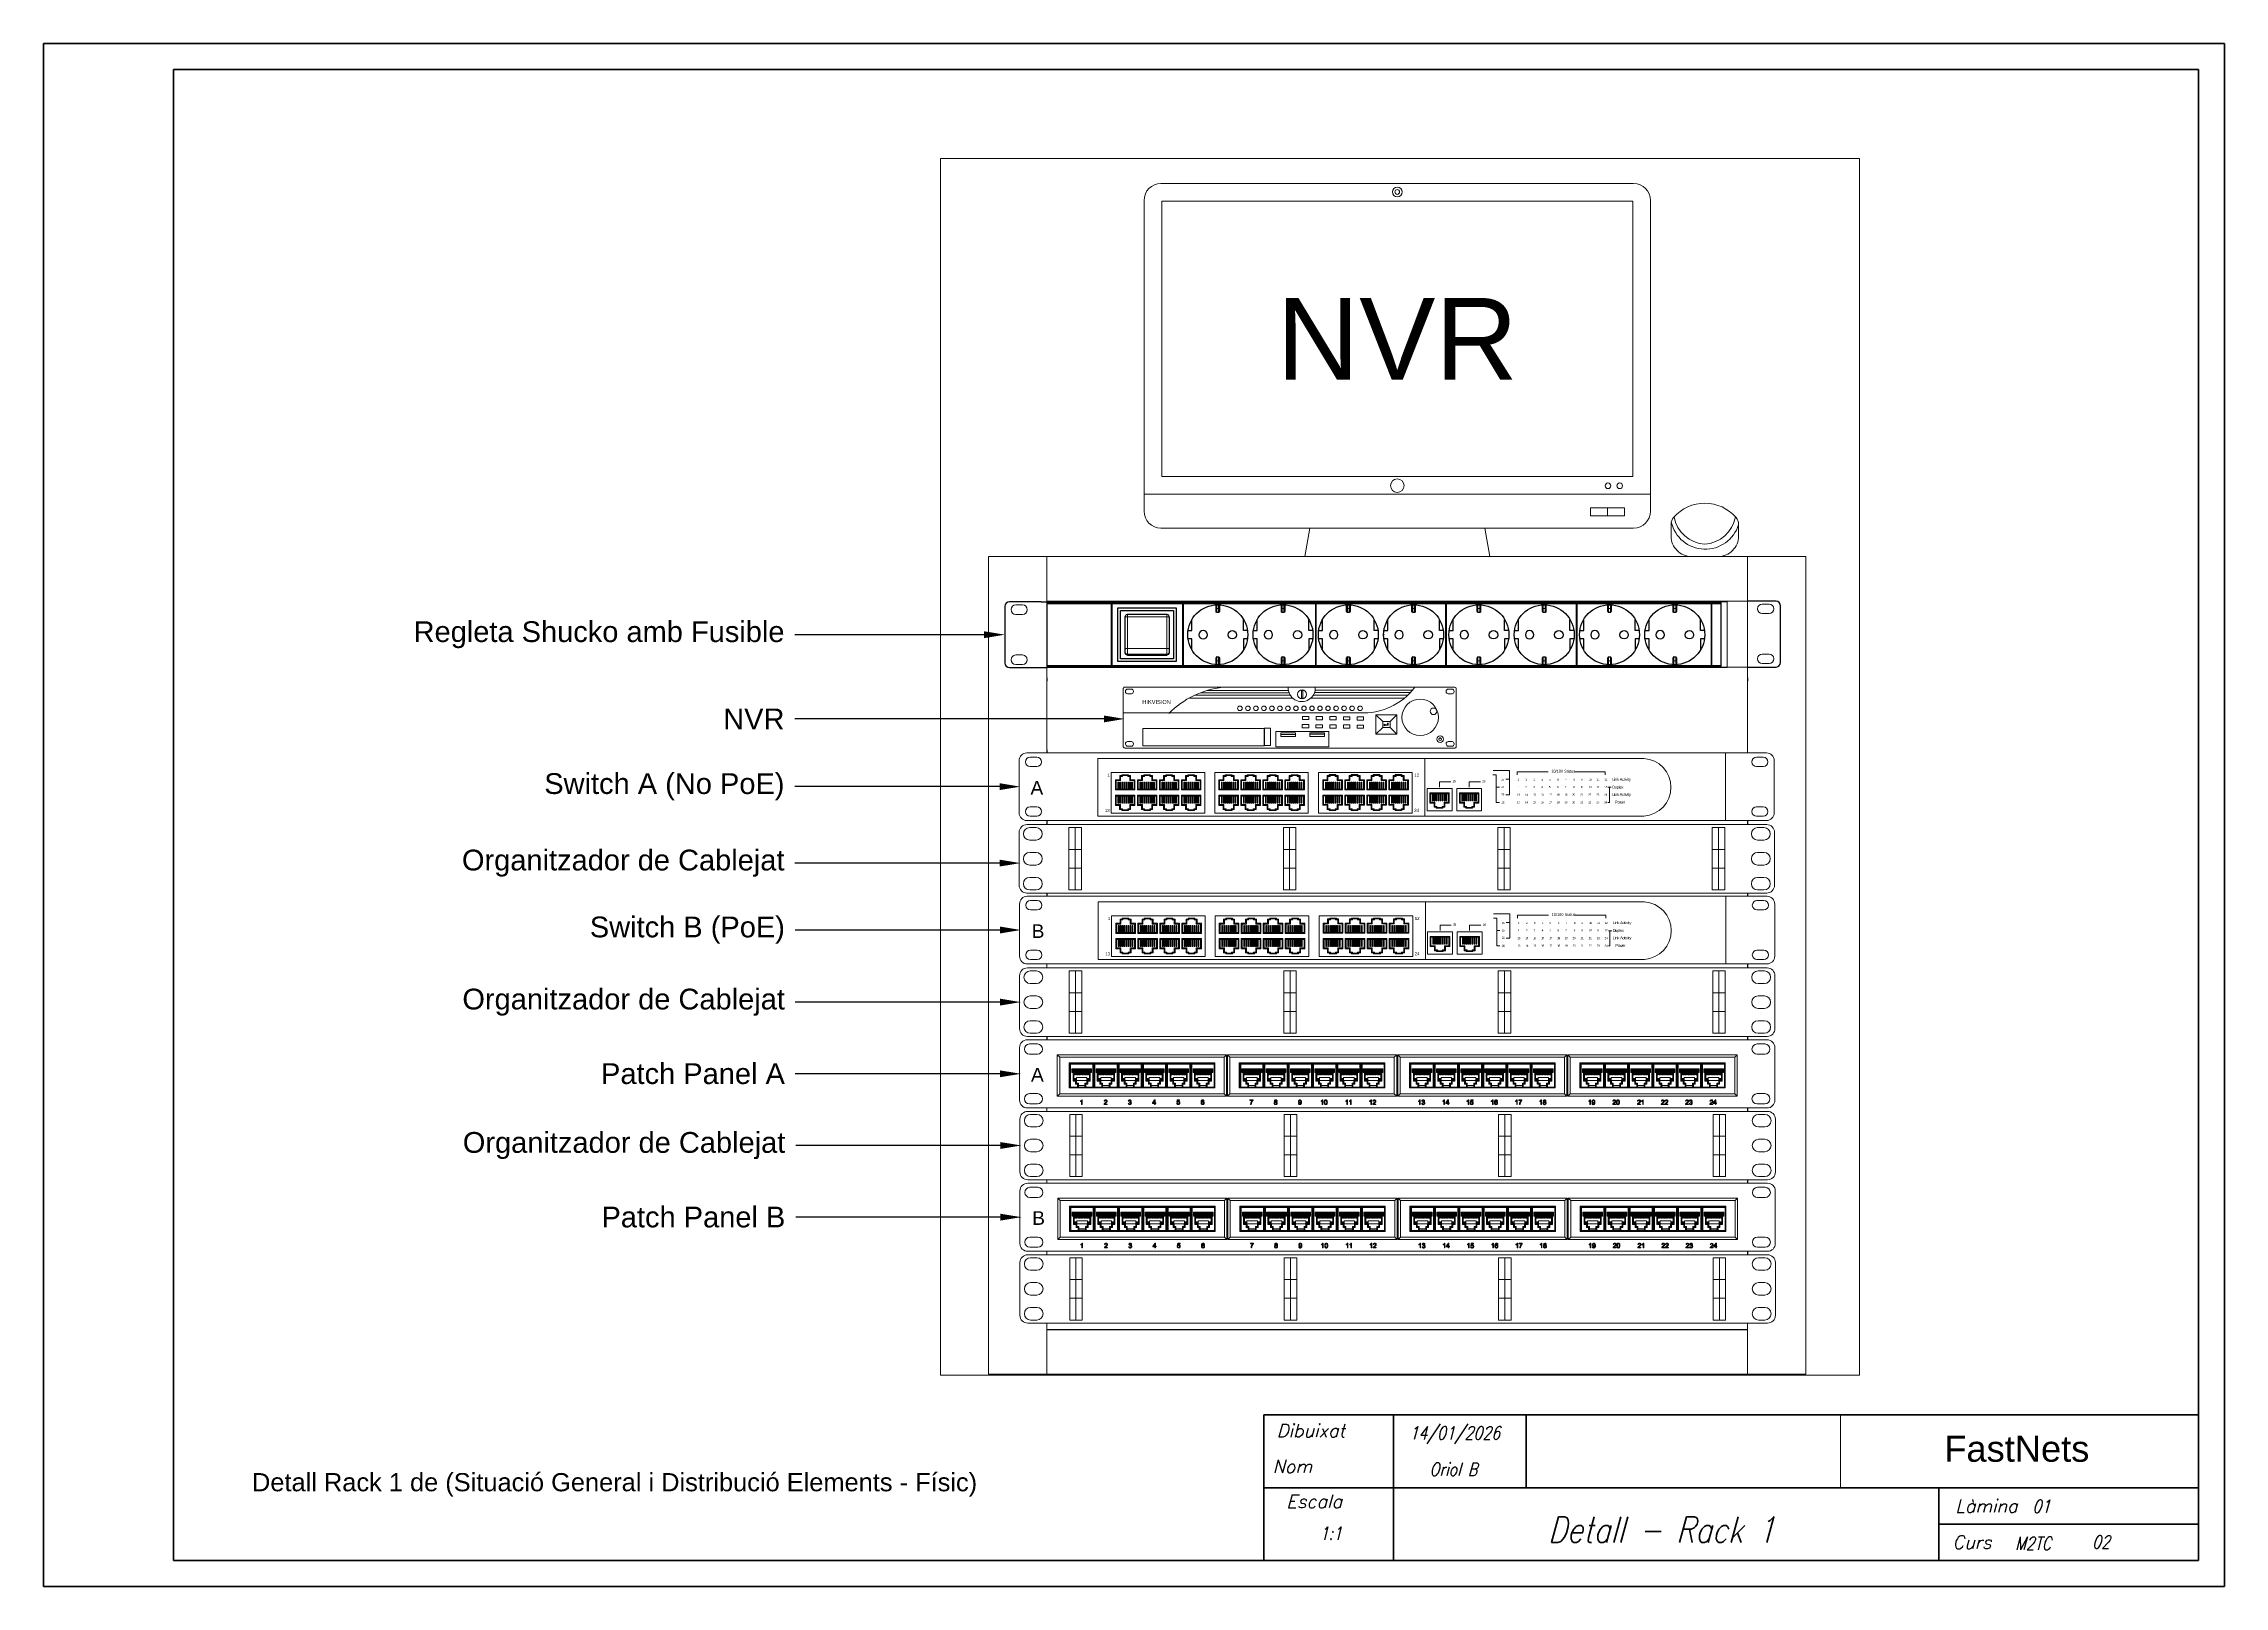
# Paper-space layout 'Detall - Rack 1' of a CAD drawing. Header units: millimetres. Extents: x 0 to 420, y 0 to 297.
# The model-space entities are those that its viewports show. They can reach past a viewport. Long polylines and large blocks are cut down to what shows.
import ezdxf
from ezdxf import colors
from ezdxf.entities.mleader import LeaderData, LeaderLine
from ezdxf.enums import TextEntityAlignment as Align
from ezdxf.math import Vec2, Vec3

# ---------------------------------------------------------------- set-up
doc = ezdxf.new("R2010")
doc.units = ezdxf.units.MM
doc.header["$XCLIPFRAME"] = 2
doc.layers.get('0').update_dxf_attribs({"color": 250, "lineweight": 5})
for name, color, linetype, lineweight in [('(B) 1U - NVR', 250, 'Continuous', 5), ('(B) 1U - Patch Panel nº', 250, 'Continuous', 5), ('(C)1U - Gestion Cable', 250, 'Continuous', 5), ('Cajetin', 7, 'Continuous', 35), ('Canales', 250, 'Continuous', 25), ('Comptabilitat', 1, 'Continuous', 35), ('Directrius', 1, 'Continuous', 35), ('Pantalla Rack', 250, 'Continuous', 5), ('Rack 1 - 2', 250, 'Continuous', 5), ('Recepció', 1, 'Continuous', 35), ('Text 1', 6, 'Continuous', 18)]:
    doc.layers.add(name, color=color, linetype=linetype, lineweight=lineweight)
for name, color, linetype in [('Altres', 7, 'Continuous'), ('Text_2.5mm', 1, 'Continuous'), ('Text_5mm', 5, 'Continuous')]:
    doc.layers.add(name, color=color, linetype=linetype)
doc.layers.add('Top$20', color=7, linetype='Continuous', true_color=0xffffff)
doc.styles.add('ROMANS', font='romans.shx', dxfattribs={"width": 0.8, "oblique": 15})
doc.styles.get("Standard").update_dxf_attribs({"font": 'Arial.ttf'})
picture_1 = doc.add_image_def('image1.png', size_in_pixel=(1640, 856))
pattern_1 = [(44.99999999999999, (22431.45540438035, 105.9102602367746), (-0.1664417766129389, 0.1664417766129389), [])]
pattern_2 = [(44.99999999999999, (22445.81940192583, 105.9102602367746), (-0.1664417766129389, 0.1664417766129389), [])]
pattern_3 = [(44.99999999999999, (22460.18339946896, 105.9102602367746), (-0.1664417766129389, 0.1664417766129389), [])]
pattern_4 = [(44.99999999999999, (22474.54739701445, 105.9102602367741), (-0.1664417766129389, 0.1664417766129389), [])]
pattern_5 = [(44.99999999999999, (22488.91139455993, 105.9102602367746), (-0.1664417766129389, 0.1664417766129389), [])]
pattern_6 = [(44.99999999999999, (22503.27539210541, 105.9102602367746), (-0.1664417766129389, 0.1664417766129389), [])]
pattern_7 = [(44.99999999999999, (22532.18872909671, 105.9102602367746), (-0.1664417766129389, 0.1664417766129389), [])]
pattern_8 = [(44.99999999999999, (22546.55272664219, 105.9102602367746), (-0.1664417766129389, 0.1664417766129389), [])]
pattern_9 = [(44.99999999999999, (22560.91672418766, 105.9102602367746), (-0.1664417766129389, 0.1664417766129389), [])]
pattern_10 = [(44.99999999999999, (22575.28072173315, 105.9102602367741), (-0.1664417766129389, 0.1664417766129389), [])]
pattern_11 = [(44.99999999999999, (22589.64471927629, 105.9102602367741), (-0.1664417766129389, 0.1664417766129389), [])]
pattern_12 = [(44.99999999999999, (22604.00871682178, 105.9102602367746), (-0.1664417766129389, 0.1664417766129389), [])]
pattern_13 = [(44.99999999999999, (22632.96838929048, 105.9102602367741), (-0.1664417766129389, 0.1664417766129389), [])]
pattern_14 = [(44.99999999999999, (22647.33238683598, 105.9102602367746), (-0.1664417766129389, 0.1664417766129389), [])]
pattern_15 = [(44.99999999999999, (22661.69638438146, 105.9102602367746), (-0.1664417766129389, 0.1664417766129389), [])]
pattern_16 = [(44.99999999999999, (22676.06038192695, 105.9102602367746), (-0.1664417766129389, 0.1664417766129389), [])]
pattern_17 = [(44.99999999999999, (22690.42437947007, 105.9102602367741), (-0.1664417766129389, 0.1664417766129389), [])]
pattern_18 = [(44.99999999999999, (22704.78837701555, 105.9102602367746), (-0.1664417766129389, 0.1664417766129389), [])]
pattern_19 = [(44.99999999999999, (22733.74804948427, 105.9102602367741), (-0.1664417766129389, 0.1664417766129389), [])]
pattern_20 = [(44.99999999999999, (22748.11204702975, 105.9102602367746), (-0.1664417766129389, 0.1664417766129389), [])]
pattern_21 = [(44.99999999999999, (22762.47604457524, 105.9102602367746), (-0.1664417766129389, 0.1664417766129389), [])]
pattern_22 = [(44.99999999999999, (22776.84004211837, 105.9102602367746), (-0.1664417766129389, 0.1664417766129389), [])]
pattern_23 = [(44.99999999999999, (22791.20403966385, 105.9102602367746), (-0.1664417766129389, 0.1664417766129389), [])]
pattern_24 = [(44.99999999999999, (22805.56803720934, 105.9102602367746), (-0.1664417766129389, 0.1664417766129389), [])]

# ---------------------------------------------------------------- blocks, each defined once
blk = doc.blocks.new('Caixeti_A3')
at = {"layer": 'Altres'}
blk.add_line((415, 33), (415, 5), dxfattribs=at)
at = {"layer": 'Cajetin'}
for p, q in [((415, 292), (25, 292)), ((25, 292), (25, 5)), ((415, 5), (415, 292)), ((235, 33), (336, 33)), ((235, 5), (235, 33)), ((260, 5), (260, 33)), ((285.4999999999999, 19), (285.4999999999999, 33)), ((336, 33), (415, 33)), ((235, 19), (415, 19)), ((365, 19), (365, 5)), ((415, 12), (365, 12)), ((25, 5), (415, 5)), ((415, 5), (235, 5))]:
    blk.add_line(p, q, dxfattribs=at)
at = {"layer": 'Cajetin', "color": 5}
blk.add_lwpolyline([(0, 0), (420, 0), (420, 297), (0, 297)], close=True, dxfattribs=at)
at = {"layer": 'Cajetin', "insert": (380.025685369403, 26.45838466515599), "char_height": 5, "width": 61.64383627254671, "attachment_point": 5}
blk.add_mtext('FastNets', dxfattribs=at)
at = {"layer": 'Text_2.5mm', "style": 'ROMANS', "oblique": 15}
for s, p in [('Dibuixat', (237.4968666205021, 28.74542313943175)), ('Nom', (236.681842495179, 21.83659468927999)), ('Escala', (239.3580687778561, 15.0901936985592)), ('Làmina', (368.1652359299251, 14.24348189713015)), ('Curs', (367.6329883092455, 7.257705481115579))]:
    blk.add_text(s, height=2.5, dxfattribs=at).set_placement(p)
at = {"layer": 'Text_2.5mm', "style": 'ROMANS', "oblique": 15, "width": 0.8}
for tag, p in [('DATADIBUIXAT', (271.7785, 28.29288976927563)), ('DATACOMPROVAT', (271.4982, 21.2938)), ('ESCALA', (247.8883779994715, 8.959365282574367))]:
    blk.add_attdef(tag, text='', height=2.5, dxfattribs=at).set_placement(p, align=Align.CENTER)
blk.add_attdef('NUMLAMINA', text='', height=2.5, dxfattribs=at).set_placement((383.0398480355129, 15.4146720402671), align=Align.MIDDLE_LEFT)
for tag, p in [('CURS', (379.6767, 7.015799999999999)), ('NUMALUMNE', (394.5302823777436, 7.295761809542725))]:
    blk.add_attdef(tag, p, '', height=2.5, dxfattribs=at)
at = {"layer": 'Text_5mm', "style": 'ROMANS', "oblique": 15, "width": 0.8}
blk.add_attdef('TITOL', text='', height=5, dxfattribs=at).set_placement((311.5747, 8.4156), align=Align.CENTER)
at = {"color": 7}
image = blk.add_image(picture_1, insert=(243.7816192339761, -1.620266642011687), size_in_units=(105.63490882220124, 55.13626948280746), dxfattribs=at)
image.set_boundary_path([(647.1849861387836, 318.0144478662498), (1587.943597483354, 535.3668388134981)])
image.dxf.flags = 15
blk = doc.blocks.new('1U - Patch Panel 24P RJ45')
at = {"layer": '(B) 1U - Patch Panel nº', "lineweight": 5}
h = blk.add_hatch(dxfattribs=at)
h.set_pattern_fill('ANSI31', color=250, scale=0.07413676152172953, style=0)
h.set_pattern_definition(pattern_1)
h.paths.add_polyline_path([(23072.8557622015, 717.0343056498966), (23072.54244055553, 717.0343056498966), (23072.45938848503, 717.0262920333984), (23072.45938851789, 713.9680452432846), (23072.8557622015, 713.9680452432846)])
h = blk.add_hatch(dxfattribs=at)
h.set_pattern_fill('ANSI31', color=250, scale=0.07413676152172953, style=0)
h.set_pattern_definition(pattern_1)
h.paths.add_polyline_path([(23073.798721389, 717.0343056498966), (23073.46643945957, 717.0343056498966), (23073.40174044464, 717.029042669747), (23073.40174039764, 713.9680452432846), (23073.798721389, 713.9680452432855)])
h.paths.add_polyline_path([(23074.73796340308, 717.0343056498966), (23074.33991003889, 717.0343056498966), (23074.33991003889, 713.9680452432846), (23074.73796340308, 713.9680452432846)])
h.paths.add_polyline_path([(23075.68143587651, 717.0343056498966), (23075.28319545247, 717.0343056498966), (23075.28319545247, 713.9680452432846), (23075.68143587651, 713.9680452432846)])
h.paths.add_polyline_path([(23076.61944993349, 717.0343056498966), (23076.22098565434, 717.0343056498966), (23076.22098565434, 713.9680452432846), (23076.61944993349, 713.9680452432846)])
h.paths.add_polyline_path([(23077.16462120666, 713.9680452432855), (23077.56425971408, 713.9680452432855), (23077.56425971408, 717.0343056498966), (23077.16462120666, 717.0343056498966)])
h.paths.add_polyline_path([(23078.11276843653, 713.9680452432846), (23078.51039178436, 713.9680452432846), (23078.51039178436, 717.0343056498966), (23078.11276843653, 717.0343056498966)])
h = blk.add_hatch(dxfattribs=at)
h.set_pattern_fill('ANSI31', color=250, scale=0.07413676152172953, style=0)
h.set_pattern_definition(pattern_1)
h.paths.add_polyline_path([(23079.07131481874, 713.9680452432846), (23079.46894024502, 713.9680452432855), (23079.46894024502, 717.0327318004012), (23079.44331700874, 717.0343056498966), (23079.07131481874, 717.0343056498966)])
h = blk.add_hatch(dxfattribs=at)
h.set_pattern_fill('ANSI31', color=250, scale=0.07413676152172953, style=0)
h.set_pattern_definition(pattern_2)
h.paths.add_polyline_path([(23087.21975974698, 717.0343056498966), (23086.90643810101, 717.0343056498966), (23086.82338603051, 717.0262920333984), (23086.82338606337, 713.9680452432846), (23087.21975974698, 713.9680452432846)])
h = blk.add_hatch(dxfattribs=at)
h.set_pattern_fill('ANSI31', color=250, scale=0.07413676152172953, style=0)
h.set_pattern_definition(pattern_2)
h.paths.add_polyline_path([(23088.16271893449, 717.0343056498966), (23087.83043700506, 717.0343056498966), (23087.76573799012, 717.029042669747), (23087.76573794313, 713.9680452432846), (23088.16271893449, 713.9680452432855)])
h.paths.add_polyline_path([(23089.10196094857, 717.0343056498966), (23088.70390758437, 717.0343056498966), (23088.70390758437, 713.9680452432846), (23089.10196094857, 713.9680452432846)])
h.paths.add_polyline_path([(23090.04543342199, 717.0343056498966), (23089.64719299796, 717.0343056498966), (23089.64719299796, 713.9680452432846), (23090.04543342199, 713.9680452432846)])
h.paths.add_polyline_path([(23090.98344747897, 717.0343056498966), (23090.58498319983, 717.0343056498966), (23090.58498319983, 713.9680452432846), (23090.98344747897, 713.9680452432846)])
h.paths.add_polyline_path([(23091.52861875213, 713.9680452432855), (23091.92825725957, 713.9680452432855), (23091.92825725957, 717.0343056498966), (23091.52861875213, 717.0343056498966)])
h.paths.add_polyline_path([(23092.476765982, 713.9680452432846), (23092.87438932984, 713.9680452432846), (23092.87438932984, 717.0343056498966), (23092.476765982, 717.0343056498966)])
h = blk.add_hatch(dxfattribs=at)
h.set_pattern_fill('ANSI31', color=250, scale=0.07413676152172953, style=0)
h.set_pattern_definition(pattern_2)
h.paths.add_polyline_path([(23093.43531236422, 713.9680452432846), (23093.83293779049, 713.9680452432855), (23093.83293779049, 717.0327318004012), (23093.80731455422, 717.0343056498966), (23093.43531236422, 717.0343056498966)])
h = blk.add_hatch(dxfattribs=at)
h.set_pattern_fill('ANSI31', color=250, scale=0.07413676152172953, style=0)
h.set_pattern_definition(pattern_3)
h.paths.add_polyline_path([(23101.5837572901, 717.0343056498966), (23101.27043564416, 717.0343056498966), (23101.18738357363, 717.0262920333984), (23101.1873836065, 713.9680452432846), (23101.5837572901, 713.9680452432846)])
h = blk.add_hatch(dxfattribs=at)
h.set_pattern_fill('ANSI31', color=250, scale=0.07413676152172953, style=0)
h.set_pattern_definition(pattern_3)
h.paths.add_polyline_path([(23102.52671647763, 717.0343056498966), (23102.19443454819, 717.0343056498966), (23102.12973553327, 717.029042669747), (23102.12973548627, 713.9680452432846), (23102.52671647763, 713.9680452432855)])
h.paths.add_polyline_path([(23103.46595849171, 717.0343056498966), (23103.06790512751, 717.0343056498966), (23103.06790512751, 713.9680452432846), (23103.46595849171, 713.9680452432846)])
h.paths.add_polyline_path([(23104.40943096512, 717.0343056498966), (23104.01119054107, 717.0343056498966), (23104.01119054107, 713.9680452432846), (23104.40943096512, 713.9680452432846)])
h.paths.add_polyline_path([(23105.3474450221, 717.0343056498966), (23104.94898074297, 717.0343056498966), (23104.94898074297, 713.9680452432846), (23105.3474450221, 713.9680452432846)])
h.paths.add_polyline_path([(23105.89261629528, 713.9680452432855), (23106.2922548027, 713.9680452432855), (23106.2922548027, 717.0343056498966), (23105.89261629528, 717.0343056498966)])
h.paths.add_polyline_path([(23106.84076352515, 713.9680452432846), (23107.23838687297, 713.9680452432846), (23107.23838687297, 717.0343056498966), (23106.84076352515, 717.0343056498966)])
h = blk.add_hatch(dxfattribs=at)
h.set_pattern_fill('ANSI31', color=250, scale=0.07413676152172953, style=0)
h.set_pattern_definition(pattern_3)
h.paths.add_polyline_path([(23107.79930990736, 713.9680452432846), (23108.19693533364, 713.9680452432855), (23108.19693533364, 717.0327318004012), (23108.17131209735, 717.0343056498966), (23107.79930990736, 717.0343056498966)])
h = blk.add_hatch(dxfattribs=at)
h.set_pattern_fill('ANSI31', color=250, scale=0.07413676152172953, style=0)
h.set_pattern_definition(pattern_4)
h.paths.add_polyline_path([(23115.94775483559, 717.0343056498966), (23115.63443318964, 717.0343056498966), (23115.55138111912, 717.0262920333984), (23115.55138115198, 713.9680452432846), (23115.94775483559, 713.9680452432846)])
h = blk.add_hatch(dxfattribs=at)
h.set_pattern_fill('ANSI31', color=250, scale=0.07413676152172953, style=0)
h.set_pattern_definition(pattern_4)
h.paths.add_polyline_path([(23116.89071402312, 717.0343056498962), (23116.55843209368, 717.0343056498962), (23116.49373307875, 717.0290426697466), (23116.49373303174, 713.9680452432846), (23116.89071402312, 713.9680452432846)])
h.paths.add_polyline_path([(23117.8299560372, 717.0343056498966), (23117.43190267299, 717.0343056498966), (23117.43190267299, 713.9680452432846), (23117.8299560372, 713.9680452432846)])
h.paths.add_polyline_path([(23118.77342851061, 717.0343056498966), (23118.37518808656, 717.0343056498966), (23118.37518808656, 713.9680452432846), (23118.77342851061, 713.9680452432846)])
h.paths.add_polyline_path([(23119.71144256759, 717.0343056498966), (23119.31297828844, 717.0343056498966), (23119.31297828844, 713.9680452432846), (23119.71144256759, 713.9680452432846)])
h.paths.add_polyline_path([(23120.25661384076, 713.9680452432846), (23120.65625234818, 713.9680452432846), (23120.65625234818, 717.0343056498966), (23120.25661384076, 717.0343056498966)])
h.paths.add_polyline_path([(23121.20476107063, 713.9680452432846), (23121.60238441846, 713.9680452432842), (23121.60238441846, 717.0343056498966), (23121.20476107063, 717.0343056498966)])
h = blk.add_hatch(dxfattribs=at)
h.set_pattern_fill('ANSI31', color=250, scale=0.07413676152172953, style=0)
h.set_pattern_definition(pattern_4)
h.paths.add_polyline_path([(23122.16330745284, 713.9680452432846), (23122.56093287912, 713.9680452432846), (23122.56093287912, 717.0327318004007), (23122.53530964284, 717.0343056498966), (23122.16330745284, 717.0343056498966)])
h = blk.add_hatch(dxfattribs=at)
h.set_pattern_fill('ANSI31', color=250, scale=0.07413676152172953, style=0)
h.set_pattern_definition(pattern_5)
h.paths.add_polyline_path([(23130.31175238107, 717.0343056498966), (23129.99843073511, 717.0343056498966), (23129.91537866461, 717.0262920333984), (23129.91537869747, 713.9680452432846), (23130.31175238107, 713.9680452432846)])
h = blk.add_hatch(dxfattribs=at)
h.set_pattern_fill('ANSI31', color=250, scale=0.07413676152172953, style=0)
h.set_pattern_definition(pattern_5)
h.paths.add_polyline_path([(23131.25471156859, 717.0343056498966), (23130.92242963916, 717.0343056498966), (23130.85773062422, 717.029042669747), (23130.85773057722, 713.9680452432846), (23131.25471156859, 713.9680452432855)])
h.paths.add_polyline_path([(23132.19395358267, 717.0343056498966), (23131.79590021848, 717.0343056498966), (23131.79590021848, 713.9680452432846), (23132.19395358267, 713.9680452432846)])
h.paths.add_polyline_path([(23133.13742605609, 717.0343056498966), (23132.73918563205, 717.0343056498966), (23132.73918563205, 713.9680452432846), (23133.13742605609, 713.9680452432846)])
h.paths.add_polyline_path([(23134.07544011307, 717.0343056498966), (23133.67697583393, 717.0343056498966), (23133.67697583393, 713.9680452432846), (23134.07544011307, 713.9680452432846)])
h.paths.add_polyline_path([(23134.62061138623, 713.9680452432855), (23135.02024989367, 713.9680452432855), (23135.02024989367, 717.0343056498966), (23134.62061138623, 717.0343056498966)])
h.paths.add_polyline_path([(23135.5687586161, 713.9680452432846), (23135.96638196394, 713.9680452432846), (23135.96638196394, 717.0343056498966), (23135.5687586161, 717.0343056498966)])
h = blk.add_hatch(dxfattribs=at)
h.set_pattern_fill('ANSI31', color=250, scale=0.07413676152172953, style=0)
h.set_pattern_definition(pattern_5)
h.paths.add_polyline_path([(23136.52730499832, 713.9680452432846), (23136.92493042459, 713.9680452432855), (23136.92493042459, 717.0327318004012), (23136.89930718832, 717.0343056498966), (23136.52730499832, 717.0343056498966)])
h = blk.add_hatch(dxfattribs=at)
h.set_pattern_fill('ANSI31', color=250, scale=0.07413676152172953, style=0)
h.set_pattern_definition(pattern_6)
h.paths.add_polyline_path([(23144.67574992657, 717.0343056498966), (23144.3624282806, 717.0343056498966), (23144.27937621008, 717.0262920333984), (23144.27937624295, 713.9680452432846), (23144.67574992657, 713.9680452432846)])
h = blk.add_hatch(dxfattribs=at)
h.set_pattern_fill('ANSI31', color=250, scale=0.07413676152172953, style=0)
h.set_pattern_definition(pattern_6)
h.paths.add_polyline_path([(23145.61870911407, 717.0343056498966), (23145.28642718464, 717.0343056498966), (23145.2217281697, 717.029042669747), (23145.22172812271, 713.9680452432846), (23145.61870911407, 713.9680452432855)])
h.paths.add_polyline_path([(23146.55795112815, 717.0343056498966), (23146.15989776396, 717.0343056498966), (23146.15989776396, 713.9680452432846), (23146.55795112815, 713.9680452432846)])
h.paths.add_polyline_path([(23147.50142360156, 717.0343056498966), (23147.10318317754, 717.0343056498966), (23147.10318317754, 713.9680452432846), (23147.50142360156, 713.9680452432846)])
h.paths.add_polyline_path([(23148.43943765854, 717.0343056498966), (23148.04097337941, 717.0343056498966), (23148.04097337941, 713.9680452432846), (23148.43943765854, 713.9680452432846)])
h.paths.add_polyline_path([(23148.98460893172, 713.9680452432855), (23149.38424743915, 713.9680452432855), (23149.38424743915, 717.0343056498966), (23148.98460893172, 717.0343056498966)])
h.paths.add_polyline_path([(23149.93275616159, 713.9680452432846), (23150.33037950943, 713.9680452432846), (23150.33037950943, 717.0343056498966), (23149.93275616159, 717.0343056498966)])
h = blk.add_hatch(dxfattribs=at)
h.set_pattern_fill('ANSI31', color=250, scale=0.07413676152172953, style=0)
h.set_pattern_definition(pattern_6)
h.paths.add_polyline_path([(23150.89130254381, 713.9680452432846), (23151.28892797008, 713.9680452432855), (23151.28892797008, 717.0327318004012), (23151.26330473381, 717.0343056498966), (23150.89130254381, 717.0343056498966)])
h = blk.add_hatch(dxfattribs=at)
h.set_pattern_fill('ANSI31', color=250, scale=0.07413676152172953, style=0)
h.set_pattern_definition(pattern_7)
h.paths.add_polyline_path([(23173.58908691785, 717.0343056498966), (23173.27576527189, 717.0343056498966), (23173.19271320138, 717.0262920333987), (23173.19271323424, 713.9680452432855), (23173.58908691785, 713.9680452432855)])
h = blk.add_hatch(dxfattribs=at)
h.set_pattern_fill('ANSI31', color=250, scale=0.07413676152172953, style=0)
h.set_pattern_definition(pattern_7)
h.paths.add_polyline_path([(23174.53204610537, 717.0343056498966), (23174.19976417593, 717.0343056498966), (23174.135065161, 717.0290426697475), (23174.135065114, 713.9680452432855), (23174.53204610537, 713.9680452432855)])
h.paths.add_polyline_path([(23175.47128811945, 717.0343056498966), (23175.07323475524, 717.0343056498966), (23175.07323475524, 713.9680452432855), (23175.47128811945, 713.9680452432855)])
h.paths.add_polyline_path([(23176.41476059286, 717.0343056498966), (23176.01652016882, 717.0343056498966), (23176.01652016882, 713.9680452432855), (23176.41476059286, 713.9680452432855)])
h.paths.add_polyline_path([(23177.35277464984, 717.0343056498966), (23176.95431037071, 717.0343056498971), (23176.95431037071, 713.9680452432855), (23177.35277464984, 713.9680452432855)])
h.paths.add_polyline_path([(23177.89794592301, 713.9680452432855), (23178.29758443043, 713.9680452432855), (23178.29758443043, 717.0343056498966), (23177.89794592301, 717.0343056498966)])
h.paths.add_polyline_path([(23178.84609315288, 713.9680452432855), (23179.24371650071, 713.9680452432855), (23179.24371650071, 717.0343056498966), (23178.84609315288, 717.0343056498971)])
h = blk.add_hatch(dxfattribs=at)
h.set_pattern_fill('ANSI31', color=250, scale=0.07413676152172953, style=0)
h.set_pattern_definition(pattern_7)
h.paths.add_polyline_path([(23179.80463953509, 713.9680452432855), (23180.20226496137, 713.9680452432855), (23180.20226496137, 717.0327318004012), (23180.17664172509, 717.0343056498966), (23179.80463953509, 717.0343056498971)])
h = blk.add_hatch(dxfattribs=at)
h.set_pattern_fill('ANSI31', color=250, scale=0.07413676152172953, style=0)
h.set_pattern_definition(pattern_8)
h.paths.add_polyline_path([(23187.95308446333, 717.0343056498966), (23187.63976281738, 717.0343056498966), (23187.55671074686, 717.0262920333984), (23187.55671077972, 713.9680452432846), (23187.95308446333, 713.9680452432846)])
h = blk.add_hatch(dxfattribs=at)
h.set_pattern_fill('ANSI31', color=250, scale=0.07413676152172953, style=0)
h.set_pattern_definition(pattern_8)
h.paths.add_polyline_path([(23188.89604365085, 717.0343056498966), (23188.56376172141, 717.0343056498966), (23188.49906270648, 717.029042669747), (23188.49906265949, 713.9680452432846), (23188.89604365085, 713.9680452432855)])
h.paths.add_polyline_path([(23189.83528566493, 717.0343056498966), (23189.43723230072, 717.0343056498966), (23189.43723230072, 713.9680452432846), (23189.83528566493, 713.9680452432846)])
h.paths.add_polyline_path([(23190.77875813834, 717.0343056498966), (23190.3805177143, 717.0343056498966), (23190.3805177143, 713.9680452432846), (23190.77875813834, 713.9680452432846)])
h.paths.add_polyline_path([(23191.71677219532, 717.0343056498966), (23191.31830791619, 717.0343056498966), (23191.31830791619, 713.9680452432846), (23191.71677219532, 713.9680452432846)])
h.paths.add_polyline_path([(23192.2619434685, 713.9680452432855), (23192.66158197591, 713.9680452432855), (23192.66158197591, 717.0343056498966), (23192.2619434685, 717.0343056498966)])
h.paths.add_polyline_path([(23193.21009069837, 713.9680452432846), (23193.60771404619, 713.9680452432846), (23193.60771404619, 717.0343056498966), (23193.21009069837, 717.0343056498966)])
h = blk.add_hatch(dxfattribs=at)
h.set_pattern_fill('ANSI31', color=250, scale=0.07413676152172953, style=0)
h.set_pattern_definition(pattern_8)
h.paths.add_polyline_path([(23194.16863708057, 713.9680452432846), (23194.56626250685, 713.9680452432855), (23194.56626250685, 717.0327318004012), (23194.54063927057, 717.0343056498966), (23194.16863708057, 717.0343056498966)])
h = blk.add_hatch(dxfattribs=at)
h.set_pattern_fill('ANSI31', color=250, scale=0.07413676152172953, style=0)
h.set_pattern_definition(pattern_9)
h.paths.add_polyline_path([(23202.31708200882, 717.0343056498966), (23202.00376036286, 717.0343056498966), (23201.92070829235, 717.0262920333984), (23201.9207083252, 713.9680452432846), (23202.31708200882, 713.9680452432846)])
h = blk.add_hatch(dxfattribs=at)
h.set_pattern_fill('ANSI31', color=250, scale=0.07413676152172953, style=0)
h.set_pattern_definition(pattern_9)
h.paths.add_polyline_path([(23203.26004119634, 717.0343056498966), (23202.92775926689, 717.0343056498966), (23202.86306025197, 717.029042669747), (23202.86306020497, 713.9680452432846), (23203.26004119634, 713.9680452432855)])
h.paths.add_polyline_path([(23204.19928321042, 717.0343056498966), (23203.80122984622, 717.0343056498966), (23203.80122984622, 713.9680452432846), (23204.19928321042, 713.9680452432846)])
h.paths.add_polyline_path([(23205.14275568382, 717.0343056498966), (23204.74451525979, 717.0343056498966), (23204.74451525979, 713.9680452432846), (23205.14275568382, 713.9680452432846)])
h.paths.add_polyline_path([(23206.08076974082, 717.0343056498966), (23205.68230546167, 717.0343056498966), (23205.68230546167, 713.9680452432846), (23206.08076974082, 713.9680452432846)])
h.paths.add_polyline_path([(23206.62594101398, 713.9680452432855), (23207.0255795214, 713.9680452432855), (23207.0255795214, 717.0343056498966), (23206.62594101398, 717.0343056498966)])
h.paths.add_polyline_path([(23207.57408824385, 713.9680452432846), (23207.97171159167, 713.9680452432846), (23207.97171159169, 717.0343056498966), (23207.57408824385, 717.0343056498966)])
h = blk.add_hatch(dxfattribs=at)
h.set_pattern_fill('ANSI31', color=250, scale=0.07413676152172953, style=0)
h.set_pattern_definition(pattern_9)
h.paths.add_polyline_path([(23208.53263462607, 713.9680452432846), (23208.93026005234, 713.9680452432855), (23208.93026005234, 717.0327318004012), (23208.90463681606, 717.0343056498966), (23208.53263462607, 717.0343056498966)])
h = blk.add_hatch(dxfattribs=at)
h.set_pattern_fill('ANSI31', color=250, scale=0.07413676152172953, style=0)
h.set_pattern_definition(pattern_10)
h.paths.add_polyline_path([(23216.6810795543, 717.0343056498966), (23216.36775790834, 717.0343056498966), (23216.28470583783, 717.0262920333984), (23216.28470587069, 713.9680452432846), (23216.6810795543, 713.9680452432846)])
h = blk.add_hatch(dxfattribs=at)
h.set_pattern_fill('ANSI31', color=250, scale=0.07413676152172953, style=0)
h.set_pattern_definition(pattern_10)
h.paths.add_polyline_path([(23217.62403874182, 717.0343056498962), (23217.29175681238, 717.0343056498962), (23217.22705779745, 717.0290426697466), (23217.22705775046, 713.9680452432846), (23217.62403874182, 713.9680452432846)])
h.paths.add_polyline_path([(23218.5632807559, 717.0343056498966), (23218.16522739171, 717.0343056498966), (23218.16522739171, 713.9680452432846), (23218.5632807559, 713.9680452432846)])
h.paths.add_polyline_path([(23219.50675322931, 717.0343056498966), (23219.10851280527, 717.0343056498966), (23219.10851280527, 713.9680452432846), (23219.50675322931, 713.9680452432846)])
h.paths.add_polyline_path([(23220.4447672863, 717.0343056498966), (23220.04630300716, 717.0343056498966), (23220.04630300716, 713.9680452432846), (23220.4447672863, 713.9680452432846)])
h.paths.add_polyline_path([(23220.98993855945, 713.9680452432846), (23221.3895770669, 713.9680452432846), (23221.3895770669, 717.0343056498966), (23220.98993855945, 717.0343056498966)])
h.paths.add_polyline_path([(23221.93808578932, 713.9680452432846), (23222.33570913717, 713.9680452432842), (23222.33570913717, 717.0343056498966), (23221.93808578932, 717.0343056498966)])
h = blk.add_hatch(dxfattribs=at)
h.set_pattern_fill('ANSI31', color=250, scale=0.07413676152172953, style=0)
h.set_pattern_definition(pattern_10)
h.paths.add_polyline_path([(23222.89663217156, 713.9680452432846), (23223.29425759781, 713.9680452432846), (23223.29425759781, 717.0327318004007), (23223.26863436154, 717.0343056498966), (23222.89663217156, 717.0343056498966)])
h = blk.add_hatch(dxfattribs=at)
h.set_pattern_fill('ANSI31', color=250, scale=0.07413676152172953, style=0)
h.set_pattern_definition(pattern_11)
h.paths.add_polyline_path([(23231.04507709742, 717.0343056498966), (23230.73175545147, 717.0343056498966), (23230.64870338096, 717.0262920333984), (23230.64870341382, 713.9680452432846), (23231.04507709742, 713.9680452432846)])
h = blk.add_hatch(dxfattribs=at)
h.set_pattern_fill('ANSI31', color=250, scale=0.07413676152172953, style=0)
h.set_pattern_definition(pattern_11)
h.paths.add_polyline_path([(23231.98803628495, 717.0343056498966), (23231.65575435551, 717.0343056498962), (23231.59105534058, 717.029042669747), (23231.59105529359, 713.9680452432846), (23231.98803628495, 713.9680452432846)])
h.paths.add_polyline_path([(23232.92727829903, 717.0343056498966), (23232.52922493482, 717.0343056498966), (23232.52922493482, 713.9680452432846), (23232.92727829903, 713.9680452432846)])
h.paths.add_polyline_path([(23233.87075077244, 717.0343056498966), (23233.47251034841, 717.0343056498966), (23233.47251034841, 713.9680452432846), (23233.87075077244, 713.9680452432846)])
h.paths.add_polyline_path([(23234.80876482942, 717.0343056498966), (23234.41030055029, 717.0343056498966), (23234.41030055029, 713.9680452432846), (23234.80876482942, 713.9680452432846)])
h.paths.add_polyline_path([(23235.3539361026, 713.9680452432846), (23235.75357461001, 713.9680452432846), (23235.75357461001, 717.0343056498966), (23235.3539361026, 717.0343056498966)])
h.paths.add_polyline_path([(23236.30208333246, 713.9680452432846), (23236.69970668029, 713.9680452432846), (23236.69970668029, 717.0343056498966), (23236.30208333246, 717.0343056498966)])
h = blk.add_hatch(dxfattribs=at)
h.set_pattern_fill('ANSI31', color=250, scale=0.07413676152172953, style=0)
h.set_pattern_definition(pattern_11)
h.paths.add_polyline_path([(23237.26062971467, 713.9680452432846), (23237.65825514096, 713.9680452432846), (23237.65825514096, 717.0327318004007), (23237.63263190467, 717.0343056498966), (23237.26062971467, 717.0343056498966)])
h = blk.add_hatch(dxfattribs=at)
h.set_pattern_fill('ANSI31', color=250, scale=0.07413676152172953, style=0)
h.set_pattern_definition(pattern_12)
h.paths.add_polyline_path([(23245.40907464292, 717.0343056498966), (23245.09575299696, 717.0343056498966), (23245.01270092645, 717.0262920333984), (23245.01270095931, 713.9680452432846), (23245.40907464292, 713.9680452432846)])
h = blk.add_hatch(dxfattribs=at)
h.set_pattern_fill('ANSI31', color=250, scale=0.07413676152172953, style=0)
h.set_pattern_definition(pattern_12)
h.paths.add_polyline_path([(23246.35203383044, 717.0343056498966), (23246.01975190099, 717.0343056498966), (23245.95505288607, 717.029042669747), (23245.95505283907, 713.9680452432846), (23246.35203383044, 713.9680452432855)])
h.paths.add_polyline_path([(23247.29127584451, 717.0343056498966), (23246.89322248031, 717.0343056498966), (23246.89322248031, 713.9680452432846), (23247.29127584451, 713.9680452432846)])
h.paths.add_polyline_path([(23248.23474831793, 717.0343056498966), (23247.83650789389, 717.0343056498966), (23247.83650789389, 713.9680452432846), (23248.23474831793, 713.9680452432846)])
h.paths.add_polyline_path([(23249.17276237491, 717.0343056498966), (23248.77429809576, 717.0343056498966), (23248.77429809576, 713.9680452432846), (23249.17276237491, 713.9680452432846)])
h.paths.add_polyline_path([(23249.71793364808, 713.9680452432855), (23250.1175721555, 713.9680452432855), (23250.1175721555, 717.0343056498966), (23249.71793364808, 717.0343056498966)])
h.paths.add_polyline_path([(23250.66608087795, 713.9680452432846), (23251.06370422577, 713.9680452432846), (23251.06370422577, 717.0343056498966), (23250.66608087795, 717.0343056498966)])
h = blk.add_hatch(dxfattribs=at)
h.set_pattern_fill('ANSI31', color=250, scale=0.07413676152172953, style=0)
h.set_pattern_definition(pattern_12)
h.paths.add_polyline_path([(23251.62462726016, 713.9680452432846), (23252.02225268644, 713.9680452432855), (23252.02225268644, 717.0327318004012), (23251.99662945016, 717.0343056498966), (23251.62462726016, 717.0343056498966)])
h = blk.add_hatch(dxfattribs=at)
h.set_pattern_fill('ANSI31', color=250, scale=0.07413676152172953, style=0)
h.set_pattern_definition(pattern_13)
h.paths.add_polyline_path([(23274.36874711162, 717.0343056498962), (23274.05542546568, 717.0343056498962), (23273.97237339515, 717.0262920333979), (23273.97237342803, 713.9680452432842), (23274.36874711162, 713.9680452432842)])
h = blk.add_hatch(dxfattribs=at)
h.set_pattern_fill('ANSI31', color=250, scale=0.07413676152172953, style=0)
h.set_pattern_definition(pattern_13)
h.paths.add_polyline_path([(23275.31170629916, 717.0343056498962), (23274.97942436973, 717.0343056498962), (23274.91472535479, 717.0290426697466), (23274.91472530779, 713.9680452432842), (23275.31170629916, 713.9680452432846)])
h.paths.add_polyline_path([(23276.25094831323, 717.0343056498962), (23275.85289494904, 717.0343056498962), (23275.85289494904, 713.9680452432842), (23276.25094831323, 713.9680452432842)])
h.paths.add_polyline_path([(23277.19442078664, 717.0343056498962), (23276.79618036261, 717.0343056498962), (23276.79618036261, 713.9680452432842), (23277.19442078664, 713.9680452432842)])
h.paths.add_polyline_path([(23278.13243484362, 717.0343056498962), (23277.73397056449, 717.0343056498966), (23277.73397056449, 713.9680452432842), (23278.13243484362, 713.9680452432842)])
h.paths.add_polyline_path([(23278.6776061168, 713.9680452432846), (23279.07724462423, 713.9680452432846), (23279.07724462423, 717.0343056498962), (23278.6776061168, 717.0343056498962)])
h.paths.add_polyline_path([(23279.62575334667, 713.9680452432842), (23280.02337669449, 713.9680452432842), (23280.02337669449, 717.0343056498962), (23279.62575334667, 717.0343056498966)])
h = blk.add_hatch(dxfattribs=at)
h.set_pattern_fill('ANSI31', color=250, scale=0.07413676152172953, style=0)
h.set_pattern_definition(pattern_13)
h.paths.add_polyline_path([(23280.58429972887, 713.9680452432842), (23280.98192515516, 713.9680452432846), (23280.98192515516, 717.0327318004007), (23280.95630191889, 717.0343056498962), (23280.58429972887, 717.0343056498966)])
h = blk.add_hatch(dxfattribs=at)
h.set_pattern_fill('ANSI31', color=250, scale=0.07413676152172953, style=0)
h.set_pattern_definition(pattern_14)
h.paths.add_polyline_path([(23288.73274465711, 717.0343056498966), (23288.41942301116, 717.0343056498966), (23288.33637094065, 717.0262920333984), (23288.33637097351, 713.9680452432846), (23288.73274465711, 713.9680452432846)])
h = blk.add_hatch(dxfattribs=at)
h.set_pattern_fill('ANSI31', color=250, scale=0.07413676152172953, style=0)
h.set_pattern_definition(pattern_14)
h.paths.add_polyline_path([(23289.67570384464, 717.0343056498966), (23289.3434219152, 717.0343056498966), (23289.27872290027, 717.029042669747), (23289.27872285327, 713.9680452432846), (23289.67570384464, 713.9680452432855)])
h.paths.add_polyline_path([(23290.61494585872, 717.0343056498966), (23290.21689249451, 717.0343056498966), (23290.21689249451, 713.9680452432846), (23290.61494585872, 713.9680452432846)])
h.paths.add_polyline_path([(23291.55841833213, 717.0343056498966), (23291.1601779081, 717.0343056498966), (23291.1601779081, 713.9680452432846), (23291.55841833213, 713.9680452432846)])
h.paths.add_polyline_path([(23292.49643238911, 717.0343056498966), (23292.09796810998, 717.0343056498966), (23292.09796810998, 713.9680452432846), (23292.49643238911, 713.9680452432846)])
h.paths.add_polyline_path([(23293.04160366228, 713.9680452432855), (23293.44124216971, 713.9680452432855), (23293.44124216971, 717.0343056498966), (23293.04160366228, 717.0343056498966)])
h.paths.add_polyline_path([(23293.98975089215, 713.9680452432846), (23294.38737423997, 713.9680452432846), (23294.38737423997, 717.0343056498966), (23293.98975089215, 717.0343056498966)])
h = blk.add_hatch(dxfattribs=at)
h.set_pattern_fill('ANSI31', color=250, scale=0.07413676152172953, style=0)
h.set_pattern_definition(pattern_14)
h.paths.add_polyline_path([(23294.94829727436, 713.9680452432846), (23295.34592270064, 713.9680452432855), (23295.34592270064, 717.0327318004012), (23295.32029946436, 717.0343056498966), (23294.94829727436, 717.0343056498966)])
h = blk.add_hatch(dxfattribs=at)
h.set_pattern_fill('ANSI31', color=250, scale=0.07413676152172953, style=0)
h.set_pattern_definition(pattern_15)
h.paths.add_polyline_path([(23303.0967422026, 717.0343056498966), (23302.78342055665, 717.0343056498966), (23302.70036848613, 717.0262920333987), (23302.70036851899, 713.9680452432855), (23303.0967422026, 713.9680452432855)])
h = blk.add_hatch(dxfattribs=at)
h.set_pattern_fill('ANSI31', color=250, scale=0.07413676152172953, style=0)
h.set_pattern_definition(pattern_15)
h.paths.add_polyline_path([(23304.03970139012, 717.0343056498966), (23303.70741946068, 717.0343056498966), (23303.64272044575, 717.029042669747), (23303.64272039876, 713.9680452432855), (23304.03970139012, 713.9680452432855)])
h.paths.add_polyline_path([(23304.9789434042, 717.0343056498966), (23304.58089003999, 717.0343056498966), (23304.58089003999, 713.9680452432855), (23304.9789434042, 713.9680452432855)])
h.paths.add_polyline_path([(23305.92241587761, 717.0343056498966), (23305.52417545357, 717.0343056498966), (23305.52417545357, 713.9680452432855), (23305.92241587761, 713.9680452432855)])
h.paths.add_polyline_path([(23306.86042993459, 717.0343056498966), (23306.46196565546, 717.0343056498966), (23306.46196565546, 713.9680452432855), (23306.86042993459, 713.9680452432855)])
h.paths.add_polyline_path([(23307.40560120777, 713.9680452432855), (23307.80523971518, 713.9680452432855), (23307.80523971518, 717.0343056498966), (23307.40560120777, 717.0343056498966)])
h.paths.add_polyline_path([(23308.35374843763, 713.9680452432855), (23308.75137178546, 713.9680452432846), (23308.75137178546, 717.0343056498966), (23308.35374843763, 717.0343056498966)])
h = blk.add_hatch(dxfattribs=at)
h.set_pattern_fill('ANSI31', color=250, scale=0.07413676152172953, style=0)
h.set_pattern_definition(pattern_15)
h.paths.add_polyline_path([(23309.31229481984, 713.9680452432855), (23309.70992024612, 713.9680452432855), (23309.70992024612, 717.0327318004012), (23309.68429700984, 717.0343056498966), (23309.31229481984, 717.0343056498966)])
h = blk.add_hatch(dxfattribs=at)
h.set_pattern_fill('ANSI31', color=250, scale=0.07413676152172953, style=0)
h.set_pattern_definition(pattern_16)
h.paths.add_polyline_path([(23317.46073974809, 717.0343056498966), (23317.14741810213, 717.0343056498966), (23317.06436603162, 717.0262920333987), (23317.06436606447, 713.9680452432855), (23317.46073974809, 713.9680452432855)])
h = blk.add_hatch(dxfattribs=at)
h.set_pattern_fill('ANSI31', color=250, scale=0.07413676152172953, style=0)
h.set_pattern_definition(pattern_16)
h.paths.add_polyline_path([(23318.40369893561, 717.0343056498966), (23318.07141700616, 717.0343056498966), (23318.00671799124, 717.0290426697475), (23318.00671794424, 713.9680452432855), (23318.40369893561, 713.9680452432855)])
h.paths.add_polyline_path([(23319.34294094969, 717.0343056498966), (23318.94488758548, 717.0343056498966), (23318.94488758548, 713.9680452432855), (23319.34294094969, 713.9680452432855)])
h.paths.add_polyline_path([(23320.28641342309, 717.0343056498966), (23319.88817299906, 717.0343056498966), (23319.88817299906, 713.9680452432855), (23320.28641342309, 713.9680452432855)])
h.paths.add_polyline_path([(23321.22442748008, 717.0343056498966), (23320.82596320094, 717.0343056498971), (23320.82596320094, 713.9680452432855), (23321.22442748008, 713.9680452432855)])
h.paths.add_polyline_path([(23321.76959875325, 713.9680452432855), (23322.16923726067, 713.9680452432855), (23322.16923726067, 717.0343056498966), (23321.76959875325, 717.0343056498966)])
h.paths.add_polyline_path([(23322.71774598312, 713.9680452432855), (23323.11536933094, 713.9680452432855), (23323.11536933094, 717.0343056498966), (23322.71774598312, 717.0343056498971)])
h = blk.add_hatch(dxfattribs=at)
h.set_pattern_fill('ANSI31', color=250, scale=0.07413676152172953, style=0)
h.set_pattern_definition(pattern_16)
h.paths.add_polyline_path([(23323.67629236533, 713.9680452432855), (23324.07391779161, 713.9680452432855), (23324.07391779161, 717.0327318004012), (23324.04829455533, 717.0343056498966), (23323.67629236533, 717.0343056498971)])
h = blk.add_hatch(dxfattribs=at)
h.set_pattern_fill('ANSI31', color=250, scale=0.07413676152172953, style=0)
h.set_pattern_definition(pattern_17)
h.paths.add_polyline_path([(23331.8247372912, 717.0343056498966), (23331.51141564526, 717.0343056498966), (23331.42836357473, 717.0262920333984), (23331.42836360761, 713.9680452432846), (23331.8247372912, 713.9680452432846)])
h = blk.add_hatch(dxfattribs=at)
h.set_pattern_fill('ANSI31', color=250, scale=0.07413676152172953, style=0)
h.set_pattern_definition(pattern_17)
h.paths.add_polyline_path([(23332.76769647874, 717.0343056498966), (23332.43541454929, 717.0343056498962), (23332.37071553437, 717.029042669747), (23332.37071548737, 713.9680452432846), (23332.76769647874, 713.9680452432846)])
h.paths.add_polyline_path([(23333.70693849282, 717.0343056498966), (23333.30888512861, 717.0343056498966), (23333.30888512861, 713.9680452432846), (23333.70693849282, 713.9680452432846)])
h.paths.add_polyline_path([(23334.65041096623, 717.0343056498966), (23334.25217054219, 717.0343056498966), (23334.25217054219, 713.9680452432846), (23334.65041096623, 713.9680452432846)])
h.paths.add_polyline_path([(23335.58842502321, 717.0343056498966), (23335.18996074408, 717.0343056498966), (23335.18996074408, 713.9680452432846), (23335.58842502321, 713.9680452432846)])
h.paths.add_polyline_path([(23336.13359629638, 713.9680452432846), (23336.53323480381, 713.9680452432846), (23336.53323480381, 717.0343056498966), (23336.13359629638, 717.0343056498966)])
h.paths.add_polyline_path([(23337.08174352625, 713.9680452432846), (23337.47936687407, 713.9680452432846), (23337.47936687407, 717.0343056498966), (23337.08174352625, 717.0343056498966)])
h = blk.add_hatch(dxfattribs=at)
h.set_pattern_fill('ANSI31', color=250, scale=0.07413676152172953, style=0)
h.set_pattern_definition(pattern_17)
h.paths.add_polyline_path([(23338.04028990846, 713.9680452432846), (23338.43791533473, 713.9680452432846), (23338.43791533473, 717.0327318004007), (23338.41229209844, 717.0343056498966), (23338.04028990846, 717.0343056498966)])
h = blk.add_hatch(dxfattribs=at)
h.set_pattern_fill('ANSI31', color=250, scale=0.07413676152172953, style=0)
h.set_pattern_definition(pattern_18)
h.paths.add_polyline_path([(23346.18873483669, 717.0343056498966), (23345.87541319074, 717.0343056498966), (23345.79236112022, 717.0262920333984), (23345.79236115309, 713.9680452432846), (23346.18873483669, 713.9680452432846)])
h = blk.add_hatch(dxfattribs=at)
h.set_pattern_fill('ANSI31', color=250, scale=0.07413676152172953, style=0)
h.set_pattern_definition(pattern_18)
h.paths.add_polyline_path([(23347.13169402422, 717.0343056498966), (23346.79941209478, 717.0343056498966), (23346.73471307986, 717.029042669747), (23346.73471303286, 713.9680452432846), (23347.13169402422, 713.9680452432855)])
h.paths.add_polyline_path([(23348.0709360383, 717.0343056498966), (23347.67288267409, 717.0343056498966), (23347.67288267409, 713.9680452432846), (23348.0709360383, 713.9680452432846)])
h.paths.add_polyline_path([(23349.01440851171, 717.0343056498966), (23348.61616808766, 717.0343056498966), (23348.61616808766, 713.9680452432846), (23349.01440851171, 713.9680452432846)])
h.paths.add_polyline_path([(23349.95242256869, 717.0343056498966), (23349.55395828956, 717.0343056498966), (23349.55395828956, 713.9680452432846), (23349.95242256869, 713.9680452432846)])
h.paths.add_polyline_path([(23350.49759384186, 713.9680452432855), (23350.89723234929, 713.9680452432855), (23350.89723234929, 717.0343056498966), (23350.49759384186, 717.0343056498966)])
h.paths.add_polyline_path([(23351.44574107173, 713.9680452432846), (23351.84336441956, 713.9680452432846), (23351.84336441956, 717.0343056498966), (23351.44574107173, 717.0343056498966)])
h = blk.add_hatch(dxfattribs=at)
h.set_pattern_fill('ANSI31', color=250, scale=0.07413676152172953, style=0)
h.set_pattern_definition(pattern_18)
h.paths.add_polyline_path([(23352.40428745394, 713.9680452432846), (23352.80191288023, 713.9680452432855), (23352.80191288023, 717.0327318004012), (23352.77628964394, 717.0343056498966), (23352.40428745394, 717.0343056498966)])
h = blk.add_hatch(dxfattribs=at)
h.set_pattern_fill('ANSI31', color=250, scale=0.07413676152172953, style=0)
h.set_pattern_definition(pattern_19)
h.paths.add_polyline_path([(23375.14840730542, 717.0343056498966), (23374.83508565946, 717.0343056498966), (23374.75203358894, 717.0262920333984), (23374.75203362181, 713.9680452432846), (23375.14840730542, 713.9680452432846)])
h = blk.add_hatch(dxfattribs=at)
h.set_pattern_fill('ANSI31', color=250, scale=0.07413676152172953, style=0)
h.set_pattern_definition(pattern_19)
h.paths.add_polyline_path([(23376.09136649294, 717.0343056498966), (23375.7590845635, 717.0343056498962), (23375.69438554857, 717.029042669747), (23375.69438550158, 713.9680452432846), (23376.09136649294, 713.9680452432846)])
h.paths.add_polyline_path([(23377.03060850702, 717.0343056498966), (23376.63255514283, 717.0343056498966), (23376.63255514283, 713.9680452432846), (23377.03060850702, 713.9680452432846)])
h.paths.add_polyline_path([(23377.97408098043, 717.0343056498966), (23377.57584055639, 717.0343056498966), (23377.57584055639, 713.9680452432846), (23377.97408098043, 713.9680452432846)])
h.paths.add_polyline_path([(23378.91209503741, 717.0343056498966), (23378.51363075828, 717.0343056498966), (23378.51363075828, 713.9680452432846), (23378.91209503741, 713.9680452432846)])
h.paths.add_polyline_path([(23379.45726631059, 713.9680452432846), (23379.85690481802, 713.9680452432846), (23379.85690481802, 717.0343056498966), (23379.45726631059, 717.0343056498966)])
h.paths.add_polyline_path([(23380.40541354045, 713.9680452432846), (23380.80303688829, 713.9680452432846), (23380.80303688829, 717.0343056498966), (23380.40541354045, 717.0343056498966)])
h = blk.add_hatch(dxfattribs=at)
h.set_pattern_fill('ANSI31', color=250, scale=0.07413676152172953, style=0)
h.set_pattern_definition(pattern_19)
h.paths.add_polyline_path([(23381.36395992266, 713.9680452432846), (23381.76158534893, 713.9680452432846), (23381.76158534893, 717.0327318004007), (23381.73596211266, 717.0343056498966), (23381.36395992266, 717.0343056498966)])
h = blk.add_hatch(dxfattribs=at)
h.set_pattern_fill('ANSI31', color=250, scale=0.07413676152172953, style=0)
h.set_pattern_definition(pattern_20)
h.paths.add_polyline_path([(23389.51240485089, 717.0343056498966), (23389.19908320495, 717.0343056498966), (23389.11603113442, 717.0262920333987), (23389.1160311673, 713.9680452432855), (23389.51240485089, 713.9680452432855)])
h = blk.add_hatch(dxfattribs=at)
h.set_pattern_fill('ANSI31', color=250, scale=0.07413676152172953, style=0)
h.set_pattern_definition(pattern_20)
h.paths.add_polyline_path([(23390.45536403843, 717.0343056498966), (23390.123082109, 717.0343056498966), (23390.05838309406, 717.0290426697475), (23390.05838304706, 713.9680452432855), (23390.45536403843, 713.9680452432855)])
h.paths.add_polyline_path([(23391.3946060525, 717.0343056498966), (23390.99655268831, 717.0343056498966), (23390.99655268831, 713.9680452432855), (23391.3946060525, 713.9680452432855)])
h.paths.add_polyline_path([(23392.33807852591, 717.0343056498966), (23391.93983810188, 717.0343056498966), (23391.93983810188, 713.9680452432855), (23392.33807852591, 713.9680452432855)])
h.paths.add_polyline_path([(23393.2760925829, 717.0343056498966), (23392.87762830376, 717.0343056498971), (23392.87762830376, 713.9680452432855), (23393.2760925829, 713.9680452432855)])
h.paths.add_polyline_path([(23393.82126385607, 713.9680452432855), (23394.2209023635, 713.9680452432855), (23394.2209023635, 717.0343056498966), (23393.82126385607, 717.0343056498966)])
h.paths.add_polyline_path([(23394.76941108594, 713.9680452432855), (23395.16703443378, 713.9680452432855), (23395.16703443378, 717.0343056498966), (23394.76941108594, 717.0343056498971)])
h = blk.add_hatch(dxfattribs=at)
h.set_pattern_fill('ANSI31', color=250, scale=0.07413676152172953, style=0)
h.set_pattern_definition(pattern_20)
h.paths.add_polyline_path([(23395.72795746815, 713.9680452432855), (23396.12558289442, 713.9680452432855), (23396.12558289442, 717.0327318004012), (23396.09995965815, 717.0343056498966), (23395.72795746815, 717.0343056498971)])
h = blk.add_hatch(dxfattribs=at)
h.set_pattern_fill('ANSI31', color=250, scale=0.07413676152172953, style=0)
h.set_pattern_definition(pattern_21)
h.paths.add_polyline_path([(23403.87640239638, 717.0343056498966), (23403.56308075043, 717.0343056498966), (23403.4800286799, 717.0262920333984), (23403.48002871279, 713.9680452432846), (23403.87640239638, 713.9680452432846)])
h = blk.add_hatch(dxfattribs=at)
h.set_pattern_fill('ANSI31', color=250, scale=0.07413676152172953, style=0)
h.set_pattern_definition(pattern_21)
h.paths.add_polyline_path([(23404.81936158391, 717.0343056498966), (23404.48707965448, 717.0343056498966), (23404.42238063954, 717.029042669747), (23404.42238059254, 713.9680452432846), (23404.81936158391, 713.9680452432855)])
h.paths.add_polyline_path([(23405.75860359799, 717.0343056498966), (23405.3605502338, 717.0343056498966), (23405.3605502338, 713.9680452432846), (23405.75860359799, 713.9680452432846)])
h.paths.add_polyline_path([(23406.7020760714, 717.0343056498966), (23406.30383564736, 717.0343056498966), (23406.30383564736, 713.9680452432846), (23406.7020760714, 713.9680452432846)])
h.paths.add_polyline_path([(23407.64009012838, 717.0343056498966), (23407.24162584925, 717.0343056498966), (23407.24162584925, 713.9680452432846), (23407.64009012838, 713.9680452432846)])
h.paths.add_polyline_path([(23408.18526140155, 713.9680452432855), (23408.58489990898, 713.9680452432855), (23408.58489990898, 717.0343056498966), (23408.18526140155, 717.0343056498966)])
h.paths.add_polyline_path([(23409.13340863142, 713.9680452432846), (23409.53103197924, 713.9680452432846), (23409.53103197924, 717.0343056498966), (23409.13340863142, 717.0343056498966)])
h = blk.add_hatch(dxfattribs=at)
h.set_pattern_fill('ANSI31', color=250, scale=0.07413676152172953, style=0)
h.set_pattern_definition(pattern_21)
h.paths.add_polyline_path([(23410.09195501363, 713.9680452432846), (23410.48958043991, 713.9680452432855), (23410.48958043991, 717.0327318004012), (23410.46395720364, 717.0343056498966), (23410.09195501363, 717.0343056498966)])
h = blk.add_hatch(dxfattribs=at)
h.set_pattern_fill('ANSI31', color=250, scale=0.07413676152172953, style=0)
h.set_pattern_definition(pattern_22)
h.paths.add_polyline_path([(23418.24039993952, 717.0343056498966), (23417.92707829356, 717.0343056498966), (23417.84402622304, 717.0262920333984), (23417.84402625591, 713.9680452432846), (23418.24039993952, 713.9680452432846)])
h = blk.add_hatch(dxfattribs=at)
h.set_pattern_fill('ANSI31', color=250, scale=0.07413676152172953, style=0)
h.set_pattern_definition(pattern_22)
h.paths.add_polyline_path([(23419.18335912704, 717.0343056498966), (23418.8510771976, 717.0343056498966), (23418.78637818267, 717.029042669747), (23418.78637813568, 713.9680452432846), (23419.18335912704, 713.9680452432855)])
h.paths.add_polyline_path([(23420.12260114112, 717.0343056498966), (23419.72454777692, 717.0343056498966), (23419.72454777692, 713.9680452432846), (23420.12260114112, 713.9680452432846)])
h.paths.add_polyline_path([(23421.06607361451, 717.0343056498966), (23420.66783319049, 717.0343056498966), (23420.66783319049, 713.9680452432846), (23421.06607361451, 713.9680452432846)])
h.paths.add_polyline_path([(23422.00408767151, 717.0343056498966), (23421.60562339238, 717.0343056498966), (23421.60562339238, 713.9680452432846), (23422.00408767151, 713.9680452432846)])
h.paths.add_polyline_path([(23422.54925894467, 713.9680452432855), (23422.9488974521, 713.9680452432855), (23422.9488974521, 717.0343056498966), (23422.54925894467, 717.0343056498966)])
h.paths.add_polyline_path([(23423.49740617454, 713.9680452432846), (23423.89502952239, 713.9680452432846), (23423.89502952239, 717.0343056498966), (23423.49740617454, 717.0343056498966)])
h = blk.add_hatch(dxfattribs=at)
h.set_pattern_fill('ANSI31', color=250, scale=0.07413676152172953, style=0)
h.set_pattern_definition(pattern_22)
h.paths.add_polyline_path([(23424.45595255677, 713.9680452432846), (23424.85357798303, 713.9680452432855), (23424.85357798303, 717.0327318004012), (23424.82795474676, 717.0343056498966), (23424.45595255677, 717.0343056498966)])
h = blk.add_hatch(dxfattribs=at)
h.set_pattern_fill('ANSI31', color=250, scale=0.07413676152172953, style=0)
h.set_pattern_definition(pattern_23)
h.paths.add_polyline_path([(23432.60439748499, 717.0343056498966), (23432.29107583905, 717.0343056498966), (23432.20802376852, 717.0262920333984), (23432.20802380139, 713.9680452432846), (23432.60439748499, 713.9680452432846)])
h = blk.add_hatch(dxfattribs=at)
h.set_pattern_fill('ANSI31', color=250, scale=0.07413676152172953, style=0)
h.set_pattern_definition(pattern_23)
h.paths.add_polyline_path([(23433.54735667252, 717.0343056498966), (23433.21507474308, 717.0343056498966), (23433.15037572816, 717.029042669747), (23433.15037568116, 713.9680452432846), (23433.54735667252, 713.9680452432855)])
h.paths.add_polyline_path([(23434.4865986866, 717.0343056498966), (23434.08854532241, 717.0343056498966), (23434.08854532241, 713.9680452432846), (23434.4865986866, 713.9680452432846)])
h.paths.add_polyline_path([(23435.43007116, 717.0343056498966), (23435.03183073598, 717.0343056498966), (23435.03183073598, 713.9680452432846), (23435.43007116, 713.9680452432846)])
h.paths.add_polyline_path([(23436.36808521699, 717.0343056498966), (23435.96962093786, 717.0343056498966), (23435.96962093786, 713.9680452432846), (23436.36808521699, 713.9680452432846)])
h.paths.add_polyline_path([(23436.91325649016, 713.9680452432855), (23437.3128949976, 713.9680452432855), (23437.3128949976, 717.0343056498966), (23436.91325649016, 717.0343056498966)])
h.paths.add_polyline_path([(23437.86140372004, 713.9680452432846), (23438.25902706787, 713.9680452432846), (23438.25902706787, 717.0343056498966), (23437.86140372004, 717.0343056498966)])
h = blk.add_hatch(dxfattribs=at)
h.set_pattern_fill('ANSI31', color=250, scale=0.07413676152172953, style=0)
h.set_pattern_definition(pattern_23)
h.paths.add_polyline_path([(23438.81995010225, 713.9680452432846), (23439.21757552852, 713.9680452432855), (23439.21757552852, 717.0327318004012), (23439.19195229224, 717.0343056498966), (23438.81995010225, 717.0343056498966)])
h = blk.add_hatch(dxfattribs=at)
h.set_pattern_fill('ANSI31', color=250, scale=0.07413676152172953, style=0)
h.set_pattern_definition(pattern_24)
h.paths.add_polyline_path([(23446.96839503048, 717.0343056498966), (23446.65507338453, 717.0343056498966), (23446.572021314, 717.0262920333984), (23446.57202134688, 713.9680452432846), (23446.96839503048, 713.9680452432846)])
h = blk.add_hatch(dxfattribs=at)
h.set_pattern_fill('ANSI31', color=250, scale=0.07413676152172953, style=0)
h.set_pattern_definition(pattern_24)
h.paths.add_polyline_path([(23447.91135421801, 717.0343056498966), (23447.57907228856, 717.0343056498966), (23447.51437327364, 717.029042669747), (23447.51437322664, 713.9680452432846), (23447.91135421801, 713.9680452432855)])
h.paths.add_polyline_path([(23448.85059623209, 717.0343056498966), (23448.45254286789, 717.0343056498966), (23448.45254286789, 713.9680452432846), (23448.85059623209, 713.9680452432846)])
h.paths.add_polyline_path([(23449.7940687055, 717.0343056498966), (23449.39582828146, 717.0343056498966), (23449.39582828146, 713.9680452432846), (23449.7940687055, 713.9680452432846)])
h.paths.add_polyline_path([(23450.73208276248, 717.0343056498966), (23450.33361848335, 717.0343056498966), (23450.33361848335, 713.9680452432846), (23450.73208276248, 713.9680452432846)])
h.paths.add_polyline_path([(23451.27725403565, 713.9680452432855), (23451.67689254308, 713.9680452432855), (23451.67689254308, 717.0343056498966), (23451.27725403565, 717.0343056498966)])
h.paths.add_polyline_path([(23452.22540126552, 713.9680452432846), (23452.62302461336, 713.9680452432846), (23452.62302461336, 717.0343056498966), (23452.22540126552, 717.0343056498966)])
h = blk.add_hatch(dxfattribs=at)
h.set_pattern_fill('ANSI31', color=250, scale=0.07413676152172953, style=0)
h.set_pattern_definition(pattern_24)
h.paths.add_polyline_path([(23453.18394764773, 713.9680452432846), (23453.581573074, 713.9680452432855), (23453.581573074, 717.0327318004012), (23453.55594983773, 717.0343056498966), (23453.18394764773, 717.0343056498966)])
for points in [[(23075.88794181759, 698.5209194082386), (23075.88794181759, 696.3453153223691), (23076.22939784039, 696.3453153223691), (23076.22939784039, 699.13713516065), (23076.00901008894, 699.13713516065), (23075.97160920263, 699.0649127594799), (23075.89881621323, 698.9660446693925), (23075.84226935594, 698.9000733358981), (23075.77847290157, 698.8326520829875), (23075.7059769307, 698.7652308300773), (23075.64508031517, 698.7130337310492), (23075.57910898167, 698.6615615917297), (23075.51023780935, 698.6122643315363), (23075.43846679818, 698.5651419504704), (23075.36379594819, 698.5209194082389), (23075.28622525935, 698.4788717451315), (23075.20575473168, 698.4389989611526), (23075.20575473168, 698.1091422936851), (23075.25142719333, 698.1272662864028), (23075.32464812391, 698.1584395538785), (23075.40149385304, 698.1954124990227), (23075.481239421, 698.2374601621284), (23075.56605970691, 698.2853075029035), (23075.61970672536, 698.3179306897965), (23075.69727741421, 698.3686778694073), (23075.76759850594, 698.4194250490175), (23075.83139496031, 698.4701722286278)], [(23090.39782423199, 698.7924860038967), (23090.50114665886, 698.7170885572717), (23090.57514785648, 698.6277286205301), (23090.62820531891, 698.5090474545464), (23090.64496030704, 698.3736113004232), (23090.64496030704, 698.3387050751329), (23090.62122407385, 698.218627660137), (23090.5681666114, 698.0929652490948), (23090.48578791972, 697.9645103400293), (23090.47601417664, 697.9505478499136), (23090.41457922014, 697.8751504032886), (23090.3377855245, 697.791375462593), (23090.24423684073, 697.6992230278299), (23090.13672566682, 697.5986930989963), (23090.01245950479, 697.4911819251038), (23089.87423085265, 697.3738970081307), (23089.81698464318, 697.3264245417355), (23089.6983034772, 697.2244983638923), (23089.59498105035, 697.1281571820931), (23089.50562111361, 697.0374009963407), (23089.42882741797, 696.9536260556448), (23089.41207242982, 696.9340785694834), (23089.3255049911, 696.818189901522), (23089.25569254054, 696.7009049845491), (23089.2040313271, 696.5836200675765), (23089.17471009786, 696.4830901387428), (23089.16354010577, 696.3462577356081), (23090.99960755599, 696.3462577356081), (23090.99960755599, 696.6743762533292), (23089.63686852069, 696.6743762533292), (23089.68992598314, 696.7511699489663), (23089.78207841789, 696.8600773718696), (23089.82955088428, 696.9075498382632), (23089.914722074, 696.9843435339008), (23090.02921449295, 697.0862697117451), (23090.17582063915, 697.209139624765), (23090.20653811742, 697.2356683559932), (23090.33638927549, 697.3473682769105), (23090.45088169444, 697.4492944547562), (23090.55001537425, 697.5428431385318), (23090.63379031495, 697.6252218302157), (23090.70220651653, 697.6992230278291), (23090.7957552003, 697.8137154467788), (23090.87254889594, 697.9282078657286), (23090.9283988564, 698.0385115376436), (23090.95073884058, 698.0985502451413), (23090.98424881685, 698.231193901242), (23090.99681505796, 698.3666300553651), (23090.99262631093, 698.4476124980362), (23090.96889007774, 698.5802561541369), (23090.92281386035, 698.7017298181439), (23090.85439765878, 698.8148259880817), (23090.76364147303, 698.9167521659277), (23090.75386772995, 698.9251296599966), (23090.65473405012, 699.0019233556337), (23090.54163788019, 699.0619620631318), (23090.41737171816, 699.1038495334793), (23090.28053931503, 699.1289820156879), (23090.12974442178, 699.1373595097572), (23090.12695192376, 699.1373595097572), (23089.97615703051, 699.1289820156879), (23089.83792837834, 699.105245782491), (23089.71226596731, 699.063358312143), (23089.59916979737, 699.0061121026686), (23089.49863986853, 698.9335071540663), (23089.41346867883, 698.8427509683136), (23089.34225997924, 698.7380322924455), (23089.28920251681, 698.6179548774488), (23089.25010754448, 698.4839149723373), (23089.22776756029, 698.3345163280985), (23089.57822606219, 698.2982138537977), (23089.58101856021, 698.3484788182146), (23089.60335854441, 698.4881037193726), (23089.65222725981, 698.6081811343684), (23089.72902095545, 698.7073148141905), (23089.74856844161, 698.7268623003525), (23089.8546833665, 698.7980709999432), (23089.97894952853, 698.8413547193019), (23090.12891015366, 698.8559140032962), (23090.27495431899, 698.8385622212791)], [(23104.86894536181, 698.4206561072531), (23104.8266079632, 698.2187392831138), (23104.69308232143, 698.0721867494643), (23104.51721928106, 697.9875119522446), (23104.30227556502, 697.9582014455151), (23104.24691127454, 697.9614581684851), (23104.20783059891, 697.6618396552458), (23104.23714110564, 697.6683531011857), (23104.45060698097, 697.6979099146954), (23104.66702853767, 697.6618396552458), (23104.84159629051, 697.5465590637514), (23104.956876882, 697.3719913109177), (23104.99270083467, 697.160304317868), (23104.99270083467, 697.1277370881681), (23104.9471067131, 696.9193068180889), (23104.82986468616, 696.7467005006799), (23104.81032434835, 696.7271601628601), (23104.63120458501, 696.61643158188), (23104.41951759196, 696.5773509062406), (23104.25668144345, 696.6034046900005), (23104.07756168009, 696.7076198250401), (23104.05476461931, 696.73041688583), (23103.9472927613, 696.8932530343299), (23103.87564485597, 697.1244803651981), (23103.53694566709, 697.0788862436183), (23103.53694566709, 697.0756295206484), (23103.58253978867, 696.8606858046292), (23103.67372803183, 696.6717958723702), (23103.81376711953, 696.5154731698103), (23103.82679401141, 696.5024462779309), (23103.99614360586, 696.3884609739812), (23104.19480370703, 696.3200697916114), (23104.41951759196, 696.2972727308215), (23104.52047600401, 696.3005294537916), (23104.73541972005, 696.3396101294314), (23104.92430965231, 696.4242849266511), (23105.09040252377, 696.5512971224806), (23105.12948319941, 696.5871210751505), (23105.25323867227, 696.7597273925599), (23105.33140002355, 696.9518740477891), (23105.35419708434, 697.166817763808), (23105.35419708434, 697.2189253313278), (23105.3151164087, 697.4371257703175), (23105.2174147196, 697.6162455336664), (23105.20113110475, 697.6390425944563), (23105.04155167921, 697.7725682362258), (23104.8363781321, 697.8507295875055), (23104.97967394279, 697.9354043847252), (23105.12296975347, 698.0852136413442), (23105.18159076693, 698.2024556682643), (23105.2174147196, 698.4141426613131), (23105.20113110475, 698.5704653638725), (23105.1197130305, 698.7723821880113), (23105.00572772655, 698.9124212757208), (23104.82335124022, 699.0394334715504), (23104.62469113906, 699.1110813768902), (23104.40649070008, 699.13713516065), (23104.2306276597, 699.1208515458001), (23104.02871083555, 699.0589738093703), (23103.85284779517, 698.9482452283908), (23103.73560576825, 698.8212330325612), (23103.63464735618, 698.6355998232723), (23103.56951289679, 698.417399384283), (23103.91146880863, 698.3555216478533), (23103.97008982209, 698.5704653638721), (23104.08081840308, 698.7300447894015), (23104.20131715297, 698.8114628636512), (23104.41300414602, 698.857056985231), (23104.56281340263, 698.8342599244411), (23104.74193316599, 698.7333015123714), (23104.82009451726, 698.6290863773319)], [(23133.9633217856, 698.8082061406812), (23133.9633217856, 699.13713516065), (23132.58247124633, 699.13713516065), (23132.31216323982, 697.7074337768256), (23132.63457881385, 697.6650963782158), (23132.67365948948, 697.7237173916756), (23132.84300908393, 697.8604997564155), (23132.92442715818, 697.8995804320554), (23133.1393708742, 697.9354043847248), (23133.19147844171, 697.9321476617548), (23133.3999087118, 697.883296817205), (23133.56925830624, 697.7660547902855), (23133.61485242781, 697.713947222766), (23133.70278394801, 697.5315707364467), (23133.73209445473, 697.3068568515175), (23133.72558100879, 697.1896148245979), (23133.67021671831, 696.9811845545187), (23133.5627448603, 696.8118349600798), (23133.53017763059, 696.7792677303798), (23133.35105786725, 696.6652824264303), (23133.14588432014, 696.6262017507904), (23132.9765347257, 696.6522555345502), (23132.79741496234, 696.7597273925599), (23132.78764479343, 696.7662408384998), (23132.67365948948, 696.9290769869989), (23132.61178175306, 697.1505341489581), (23132.25354222637, 697.1212236422282), (23132.29913634794, 696.903023203239), (23132.3903245911, 696.71413327098), (23132.52710695584, 696.5578105684207), (23132.54664729365, 696.5415269535707), (23132.7159968881, 696.4340550955611), (23132.91791371224, 696.3689206361613), (23133.14588432014, 696.3461235753714), (23133.35431459021, 696.3656639131913), (23133.55297469139, 696.427541649621), (23133.72558100879, 696.5350135076307), (23133.87539026541, 696.6848227642502), (23133.90795749511, 696.73041688583), (23134.01217263016, 696.9127933721493), (23134.07405036658, 697.1147101962882), (23134.0935907044, 697.3361673582478), (23134.09033398142, 697.4175854324975), (23134.05451002877, 697.6325291485164), (23133.97309195451, 697.8214190807752), (23133.84282303572, 697.9842552292746), (23133.81351252899, 698.0135657360045), (23133.64090621157, 698.137321208864), (23133.44550283338, 698.2122258371738), (23133.23055911735, 698.2382796209337), (23133.10354692152, 698.2285094520233), (23132.9016300974, 698.1698884385639), (23132.7062267192, 698.0624165805543), (23132.85603597581, 698.8082061406812)], [(23176.95310366326, 698.8082061406812), (23176.82609146744, 698.6518834381218), (23176.70233599457, 698.4792771207136), (23176.58183724468, 698.2871304654831), (23176.46459521776, 698.0819569183756), (23176.42225781916, 698.000538844125), (23176.32781285302, 697.8018787429553), (23176.24639477877, 697.5999619188156), (23176.17149015047, 697.3947883717071), (23176.11286913701, 697.1863581016283), (23176.0705317384, 697.0170085071882), (23176.02493761682, 696.7890378992889), (23175.99562711009, 696.5806076292109), (23175.98260021821, 696.3917176969517), (23176.33432629897, 696.3917176969517), (23176.34409646787, 696.5219866157507), (23176.3734069746, 696.7434437777086), (23176.41248765024, 696.9551307707596), (23176.46459521776, 697.1570475949005), (23176.51344606232, 697.319883743397), (23176.58509396765, 697.5218005675358), (23176.66976876488, 697.7237173916756), (23176.764213731, 697.9223774928448), (23176.86842886605, 698.1210375940154), (23176.89122592683, 698.1666317155936), (23177.01498139969, 698.3718052627037), (23177.14199359553, 698.5606951949626), (23177.26574906839, 698.7267880664319), (23177.39276126422, 698.870083877111), (23177.39276126422, 699.13713516065), (23175.59505018478, 699.13713516065), (23175.59505018478, 698.8082061406812)]]:
    blk.add_hatch(color=250, dxfattribs=at).paths.add_polyline_path(points)
h = blk.add_hatch(color=250, dxfattribs=at)
h.paths.add_polyline_path([(23119.39252233217, 699.13713516065), (23119.11570087972, 699.13713516065), (23117.8488356444, 697.3361673582478), (23117.8488356444, 697.0235219531285), (23119.05382314329, 697.0235219531285), (23119.05382314329, 696.3591504672513), (23119.39252233217, 696.3591504672513), (23119.39252233217, 697.0235219531285), (23119.7703021967, 697.0235219531285), (23119.7703021967, 697.3361673582478), (23119.39252233217, 697.3361673582474)])
h.paths.add_polyline_path([(23119.05382314329, 698.590005701692), (23119.05382314329, 697.3361673582474), (23118.18427811031, 697.3361673582474)], flags=16)
h = blk.add_hatch(color=250, dxfattribs=at)
h.paths.add_polyline_path([(23147.9894343223, 698.645287508912), (23148.06759567358, 698.4238303469529), (23148.40629486246, 698.4498841307127), (23148.37372763276, 698.6094635562422), (23148.28905283554, 698.8016102114715), (23148.15552719377, 698.9579329140305), (23148.03828516684, 699.0426077112502), (23147.84288178865, 699.1175123395599), (23147.61816790373, 699.1435661233198), (23147.44881830928, 699.1305392314399), (23147.24690148514, 699.0719182179805), (23147.07103844477, 698.9709598059109), (23146.91797246518, 698.8244072722614), (23146.84958128281, 698.7234488601913), (23146.76490648558, 698.5638694346624), (23146.70302874915, 698.374979502403), (23146.65743462758, 698.1600357863838), (23146.63138084383, 697.9190382866046), (23146.62161067491, 697.6519870030664), (23146.62161067491, 697.6324466652474), (23146.63463756679, 697.3653953817067), (23146.66720479648, 697.1309113278684), (23146.719312364, 696.9289945037291), (23146.79421699231, 696.7563881863197), (23146.89191868141, 696.6196058215797), (23146.99939053942, 696.5088772406006), (23147.17199685684, 696.394891936651), (23147.36740023503, 696.3265007542813), (23147.58560067403, 696.3037036934913), (23147.62468134965, 696.3037036934913), (23147.83962506568, 696.3395276461612), (23148.03177172092, 696.4242024433809), (23148.06433895061, 696.4437427812009), (23148.22066165317, 696.5837818689104), (23148.34441712603, 696.7694150781997), (23148.3704709098, 696.8312928146298), (23148.4356053692, 697.0332096387687), (23148.45514570702, 697.2546668007275), (23148.45188898403, 697.3295714290376), (23148.41932175434, 697.5477718680269), (23148.33790368008, 697.7399185232557), (23148.2174049302, 697.9027546717551), (23148.20763476129, 697.9125248406642), (23148.03828516684, 698.0460504824346), (23147.84613851163, 698.1274685566839), (23147.63445151858, 698.1535223404438), (23147.46510192413, 698.1372387255939), (23147.26318509999, 698.0623340972845), (23147.10360567446, 697.9548622392746), (23146.96030986379, 697.7855126448352), (23146.97333675567, 698.0427937594646), (23147.00590398536, 698.2544807525135), (23147.05801155289, 698.4270870699228), (23147.1654834109, 698.6257471710921), (23147.31203594455, 698.7722997047416), (23147.38694057286, 698.817893826321), (23147.59862756591, 698.8602312249312), (23147.76472043737, 698.8341774411709), (23147.93732675479, 698.7169354142518)])
h.paths.add_polyline_path([(23147.78426077519, 697.8115664285955), (23147.95361036963, 697.6878109557355), (23147.9894343223, 697.6422168341566), (23148.0773658425, 697.4598403478371), (23148.10667634921, 697.231869739938), (23148.10341962625, 697.1406814967784), (23148.05456878171, 696.9289945037286), (23147.95035364667, 696.7596449092902), (23147.78100405222, 696.6293759904902), (23147.57908722808, 696.5837818689104), (23147.49766915384, 696.5902953148503), (23147.29900905265, 696.66845666613), (23147.21433425545, 696.7335911255298), (23147.09057878259, 696.9127108888787), (23147.04172793803, 697.0364663617382), (23147.0124174313, 697.2514100777574), (23147.01567415429, 697.3067743682473), (23147.06126827585, 697.5184613612965), (23147.17525357981, 697.6878109557392), (23147.18176702575, 697.6975811246459), (23147.35763006612, 697.8148231515654), (23147.5660603362, 697.8539038272053), (23147.57583050511, 697.8539038272053)], flags=16)
h = blk.add_hatch(color=250, dxfattribs=at)
h.paths.add_polyline_path([(23190.80969244293, 699.141636974355), (23190.59149200394, 699.1220966365352), (23190.39283190277, 699.0537054541653), (23190.22999575427, 698.9364634272458), (23190.13229406517, 698.8257348462666), (23190.04110582202, 698.6401016369773), (23190.01179531528, 698.4251579209584), (23190.02807893012, 698.2720919413686), (23190.11275372734, 698.0799452861397), (23190.2267390313, 697.9659599821902), (23190.42865585543, 697.8584881241806), (23190.38306173385, 697.8454612323005), (23190.18765835566, 697.7542729891409), (23190.03784909903, 697.6109771784614), (23190.00853859231, 697.5686397798515), (23189.92712051807, 697.3797498475926), (23189.89781001133, 697.1550359626635), (23189.90106673429, 697.1159552870237), (23189.93363396401, 696.9042682939744), (23190.01830876122, 696.7153783617151), (23190.151834403, 696.5492854902461), (23190.21371213942, 696.4939211997558), (23190.38631845683, 696.3897060647166), (23190.58497855799, 696.3245716053165), (23190.81620588887, 696.3050312674966), (23190.90739413202, 696.308287990467), (23191.12559457101, 696.3441119431365), (23191.31448450327, 696.4255300173861), (23191.47732065178, 696.5460287672761), (23191.50011771257, 696.5688258280657), (23191.62712990839, 696.738175422505), (23191.70529125968, 696.9303220777343), (23191.73134504343, 697.1452657937531), (23191.72808832046, 697.1908599153329), (23191.69226436779, 697.4058036313521), (23191.59781940167, 697.5914368406411), (23191.56850889494, 697.6272607933114), (23191.41218619237, 697.7640431580509), (23191.20701264526, 697.8584881241806), (23191.36984879375, 697.9399061984302), (23191.51640132741, 698.0799452861393), (23191.57827906385, 698.2004440360289), (23191.61735973948, 698.4153877520476), (23191.60107612463, 698.5684537316375), (23191.52617149632, 698.7638571098364), (23191.39590257753, 698.9332067042758), (23191.23306642902, 699.0471920082258), (23191.03766305083, 699.1188399135651)])
h.paths.add_polyline_path([(23190.81294916589, 698.861558798936), (23190.95950169955, 698.8420184611166), (23191.13536473993, 698.7345466031065), (23191.21678281417, 698.6238180221274), (23191.28210231465, 698.3494761201212), (23191.14187818587, 698.1157692388092), (23191.02789288192, 698.0343511645594), (23190.81620588887, 697.9887570429796), (23190.66313990927, 698.0115541037695), (23190.48727686889, 698.1157692388092), (23190.40585879465, 698.2264978197892), (23190.34522473296, 698.5080131061826), (23190.48727686889, 698.7378033260765), (23190.60126217284, 698.8192214003266)], flags=16)
h.paths.add_polyline_path([(23191.04417649677, 697.6663414689513), (23191.23317732102, 697.5379635505861), (23191.34379501001, 697.3569527868027), (23191.38109929129, 697.1331270990471), (23191.33728156407, 696.9140384628844), (23191.21768714146, 696.7329383372373), (23191.03440632786, 696.6209333955854), (23190.7716973416, 696.5771485645447), (23190.47974569703, 696.6744657794047), (23190.29607883536, 696.9029294366013), (23190.24828551046, 697.1618099464409), (23190.2918734907, 697.3797498475923), (23190.41341009736, 697.558678740731), (23190.5947487269, 697.6728549148912), (23190.82233116759, 697.714870134709)], flags=16)
h = blk.add_hatch(color=250, dxfattribs=at)
h.paths.add_polyline_path([(23205.13737287538, 699.1414210654303), (23205.07875186191, 699.1414210654303), (23204.86706486886, 699.1023403897905), (23204.67817493661, 699.0176655925712), (23204.5153387881, 698.8841399508017), (23204.45020432872, 698.8092353224915), (23204.34598919367, 698.6333722821125), (23204.28411145723, 698.4314554579734), (23204.26457111942, 698.2034848500746), (23204.26782784239, 698.1155533298848), (23204.30365179505, 697.8973528908953), (23204.38181314633, 697.7052062356663), (23204.50231189622, 697.542370087167), (23204.51208206514, 697.5325999182566), (23204.68143165958, 697.3990742764875), (23204.8735783148, 697.3209129252082), (23205.08526530785, 697.2948591414479), (23205.27089851716, 697.3143994792678), (23205.46955861831, 697.3958175535175), (23205.61285442899, 697.4967759655871), (23205.74963679372, 697.6596121140865), (23205.74963679372, 697.5912209317177), (23205.73986662483, 697.3893041075779), (23205.70078594918, 697.1743603915583), (23205.65844855057, 697.0310645808788), (23205.57377375336, 696.8486880945594), (23205.53794980069, 696.79983725001), (23205.37837037515, 696.6565414393306), (23205.31649263873, 696.6239742096311), (23205.10154892271, 696.5848935339912), (23204.98430689577, 696.5979204258708), (23204.80193040946, 696.6891086690305), (23204.71399888928, 696.8030939729805), (23204.64235098393, 697.0245511349392), (23204.31342196396, 696.9952406282093), (23204.34598919367, 696.8324044797099), (23204.43392071385, 696.6402578244811), (23204.56418963266, 696.4871918448916), (23204.67491821364, 696.4057737706415), (23204.87032159184, 696.3276124193618), (23205.09503547677, 696.3048153585722), (23205.24158801042, 696.3145855274822), (23205.44676155753, 696.3666930950017), (23205.63239476682, 696.4676515070713), (23205.74963679372, 696.5718666421109), (23205.87664898956, 696.7412162365507), (23205.97435067865, 696.9496465066295), (23206.02320152321, 697.1124826551289), (23206.05902547587, 697.3143994792673), (23206.08182253666, 697.5423700871656), (23206.09159270559, 697.7963944788261), (23206.08507925965, 697.9755142421728), (23206.06553892181, 698.2132550189846), (23206.02971496915, 698.4151718431237), (23205.97435067865, 698.5812647145927), (23205.92224311114, 698.6887365726024), (23205.79523091531, 698.8613428900118), (23205.63239476682, 698.9948685317809), (23205.55097669257, 699.0437193763311), (23205.35231659139, 699.1186240046409)])
h.paths.add_polyline_path([(23205.17971027398, 698.8613428900113), (23205.38488382109, 698.815748768432), (23205.55749013851, 698.6887365726024), (23205.59982753711, 698.633372282113), (23205.68450233433, 698.4477390728233), (23205.71055611809, 698.2197684649241), (23205.70729939511, 698.1448638366147), (23205.66170527353, 697.9299201205955), (23205.56074686147, 697.7605705261561), (23205.55097669257, 697.7540570802171), (23205.37837037515, 697.6335583303267), (23205.16110831396, 697.592821693855), (23204.94848294312, 697.6400717762666), (23204.7578154443, 697.7731792754374), (23204.64560770692, 697.9722575192054), (23204.6130404772, 698.1937146811646), (23204.61955392314, 698.2946730932342), (23204.67166149067, 698.503103363313), (23204.79334606581, 698.6892091841148), (23204.97779344985, 698.8190054914015)], flags=16)
h = blk.add_hatch(color=250, dxfattribs=at)
h.paths.add_polyline_path([(23220.37172963394, 699.1306217147101), (23220.16329936386, 699.0785141471903), (23219.98743632348, 698.9742990121506), (23219.90276152626, 698.8928809379009), (23219.77900605341, 698.7235313434619), (23219.68781781025, 698.5118443504127), (23219.65199385757, 698.3946023234927), (23219.6161699049, 698.1959422223242), (23219.59337284411, 697.9712283373959), (23219.5836026752, 697.7172039457361), (23219.58685939816, 697.5804215809952), (23219.60639973599, 697.3231404663678), (23219.64222368866, 697.0951698584682), (23219.69433125619, 696.896509757299), (23219.76923588449, 696.7271601628604), (23219.86042412765, 696.5871210751505), (23219.91578841814, 696.5252433387208), (23220.07862456664, 696.3982311428912), (23220.2675144989, 696.3233265145819), (23220.48897166086, 696.3005294537916), (23220.61272713372, 696.3070428997315), (23220.82115740379, 696.3591504672513), (23220.99702044418, 696.463365602291), (23221.0816952414, 696.5447836765406), (23221.20219399129, 696.7173899939496), (23221.2966389574, 696.9290769869992), (23221.32920618712, 697.0430622909489), (23221.36503013978, 697.2384656691465), (23221.38782720057, 697.4631795540765), (23221.39759736948, 697.7172039457347), (23221.39759736948, 697.7269741146472), (23221.38782720057, 697.980998506305), (23221.36828686275, 698.195942222323), (23221.33246291008, 698.3750619856733), (23221.32920618712, 698.3913456005236), (23221.25755828177, 698.6062893165415), (23221.15985659267, 698.7886658028617), (23221.05238473466, 698.9221914446313), (23220.88303514021, 699.0492036404604), (23220.71368554579, 699.1143380998601), (23220.48897166086, 699.13713516065)])
h.paths.add_polyline_path([(23220.48571493789, 698.857056985231), (23220.54107922838, 698.8538002622611), (23220.72996916063, 698.7854090798917), (23220.8862918632, 698.6290863773319), (23220.90908892399, 698.5932624246624), (23220.97096666041, 698.4467098910126), (23221.01330405903, 698.2513065128137), (23221.03610111982, 698.010309013035), (23221.04587128872, 697.7172039457352), (23221.04587128872, 697.6162455336677), (23221.02958767388, 697.3426808041866), (23221.00027716715, 697.1147101962886), (23220.9514263226, 696.9355904329396), (23220.8862918632, 696.8085782371097), (23220.84721118755, 696.7597273925599), (23220.68437503906, 696.6262017507904), (23220.48897166085, 696.5806076292106), (23220.44012081631, 696.5838643521805), (23220.25123088405, 696.6489988115803), (23220.09490818149, 696.8085782371093), (23220.0721111207, 696.8444021897792), (23220.01349010723, 696.9909547234287), (23219.97115270862, 697.183101378658), (23219.94509892487, 697.4273556014078), (23219.93532875596, 697.7172039457364), (23219.93858547893, 697.8572430334442), (23219.95486909378, 698.121037594015), (23219.99069304644, 698.3424947559738), (23220.04280061397, 698.5216145193223), (23220.11119179634, 698.6551401610918), (23220.12421868822, 698.6746804989117), (23220.28379811375, 698.8114628636512)], flags=16)
h.paths.add_polyline_path([(23218.18972524405, 698.7658687420713), (23218.06596977119, 698.6681670529717), (23217.88685000784, 698.544411580113), (23217.68818990666, 698.440196445073), (23217.68818990666, 698.1112674251042), (23217.84125588627, 698.1764018845039), (23218.04642943337, 698.2871304654835), (23218.21252230484, 698.3946023234931), (23218.36884500739, 698.5216145193227), (23218.36884500739, 696.3461235753718), (23218.71080091925, 696.3461235753714), (23218.71080091925, 699.13713516065), (23218.49260048026, 699.13713516065), (23218.47306014243, 699.104567930951), (23218.35581811551, 698.9384750594808)])
h = blk.add_hatch(color=250, dxfattribs=at)
h.paths.add_polyline_path([(23232.9966371128, 698.5216145193227), (23232.9966371128, 696.3461235753714), (23233.33859302465, 696.3461235753714), (23233.33859302465, 699.13713516065), (23233.11713586269, 699.13713516065), (23233.10085224784, 699.1013112079802), (23232.98361022093, 698.9352183365107), (23232.81426062648, 698.7658687420713), (23232.69376187659, 698.6649103300026), (23232.51464211324, 698.5444115801126), (23232.31598201207, 698.440196445073), (23232.31598201207, 698.1112674251042), (23232.46904799166, 698.1764018845039), (23232.67422153878, 698.2871304654831), (23232.84031441024, 698.3913456005231)])
h.paths.add_polyline_path([(23235.1558444419, 698.5216145193227), (23235.1558444419, 696.3461235753714), (23235.49780035375, 696.3461235753714), (23235.49780035375, 699.13713516065), (23235.27634319178, 699.13713516065), (23235.25680285396, 699.1013112079797), (23235.14281755001, 698.9352183365107), (23234.97346795558, 698.7658687420718), (23234.85296920569, 698.6649103300017), (23234.67059271937, 698.5444115801126), (23234.4719326182, 698.440196445073), (23234.4719326182, 698.1112674251042), (23234.62825532076, 698.1764018845039), (23234.83342886786, 698.2871304654835), (23234.99952173934, 698.3913456005231)])
h = blk.add_hatch(color=250, dxfattribs=at)
h.paths.add_polyline_path([(23247.10661026597, 698.5216145193227), (23247.10661026597, 696.3461235753714), (23247.44856617782, 696.3461235753714), (23247.44856617782, 699.13713516065), (23247.22710901586, 699.13713516065), (23247.21082540101, 699.1013112079802), (23247.0935833741, 698.9352183365107), (23246.92423377965, 698.7658687420713), (23246.80373502976, 698.6649103300017), (23246.62461526642, 698.5444115801126), (23246.42595516525, 698.440196445073), (23246.42595516525, 698.1080107021342), (23246.57902114483, 698.1764018845035), (23246.78419469195, 698.2838737425132), (23246.95028756342, 698.3913456005231)])
h.paths.add_polyline_path([(23249.23650708835, 698.8538002622611), (23249.44168063546, 698.8212330325612), (23249.61754367583, 698.7170178975219), (23249.71524536494, 698.5802355327825), (23249.76226945897, 698.365268245789), (23249.7185020879, 698.166631715594), (23249.60126006099, 697.9647148914547), (23249.51332854079, 697.8539863104751), (23249.37654617606, 697.7139472227652), (23249.20068313567, 697.5543677972357), (23248.98899614262, 697.3719913109185), (23248.83267344007, 697.2417223921177), (23248.66983729156, 697.0886564125287), (23248.54282509574, 696.9518740477888), (23248.40929945397, 696.7694975614698), (23248.3181112108, 696.5838643521793), (23248.3083410419, 696.5610672913906), (23248.27903053517, 696.3461235753714), (23250.11582229024, 696.3461235753714), (23250.11582229025, 696.6750525953398), (23248.75125536582, 696.6750525953398), (23248.76102553472, 696.688079487221), (23248.89455117649, 696.8606858046292), (23248.93037512917, 696.8932530343294), (23249.07367093986, 697.0235219531269), (23249.28861465586, 697.2091551624183), (23249.35374911527, 697.2612627299377), (23249.5458957705, 697.4306123243771), (23249.70221847305, 697.5771648580269), (23249.816203777, 697.6976636079156), (23249.94321597283, 697.8604997564155), (23250.04091766193, 698.0363627967948), (23250.08325506055, 698.153604823714), (23250.1093088443, 698.3652918167633), (23250.08976850647, 698.5574384719921), (23250.0116071552, 698.7495851272214), (23249.87808151342, 698.9156779986904), (23249.84551428373, 698.9449885054207), (23249.6761646893, 699.0524603634303), (23249.47750458812, 699.1143380998601), (23249.24302053429, 699.13713516065), (23249.20393985865, 699.13713516065), (23248.97596925076, 699.1078246539201), (23248.77730914957, 699.0426901945203), (23248.61447300108, 698.9319616135404), (23248.5916759403, 698.9124212757208), (23248.46792046742, 698.7560985731618), (23248.38650239318, 698.5639519179325), (23248.34416499458, 698.3327245870634), (23248.69263435236, 698.2969006343935), (23248.69263435236, 698.3196976951834), (23248.73497175097, 698.5378981341726), (23248.84373301339, 698.7092795173874), (23249.01830664936, 698.8179763095911)])
h = blk.add_hatch(color=250, dxfattribs=at)
h.paths.add_polyline_path([(23276.3913056079, 699.1375602591235), (23276.17291083138, 699.1375602591231), (23276.13023598999, 699.064762000284), (23276.01978345934, 698.9166551978192), (23275.86916637209, 698.7660381105665), (23275.85410466336, 698.7534866866292), (23275.70850814569, 698.6380135864013), (23275.5453396345, 698.5325816253245), (23275.36961969937, 698.4397010881854), (23275.36961969937, 698.1108537810164), (23275.37966083851, 698.1158743505919), (23275.5453396345, 698.186162324643), (23275.72859042398, 698.2865737161446), (23275.74114184792, 698.2941045705077), (23275.91435149826, 698.4070673859474), (23276.0499068768, 698.5225404861745), (23276.0499068768, 696.3461235753714), (23276.3913056079, 696.3461235753714)])
h.paths.add_polyline_path([(23278.71582932117, 698.9317169065442), (23278.55517109477, 699.042169437196), (23278.50998596859, 699.0622517154969), (23278.33175574867, 699.1199882656105), (23278.13595353524, 699.1375602591235), (23278.10834040257, 699.1375602591231), (23277.91253818915, 699.1124574112475), (23277.73681825402, 699.0522105763464), (23277.58620116677, 698.9492889000572), (23277.55356746453, 698.9216757673938), (23277.4380943643, 698.7836101040795), (23277.35525496631, 698.6154210233136), (23277.30253898578, 698.4171085250973), (23277.6414274321, 698.3568616901963), (23277.65146857124, 698.4020468163723), (23277.71171540614, 698.5928284602256), (23277.81212679765, 698.7334044083284), (23277.95521303055, 698.82377466068), (23278.1434843896, 698.856408362918), (23278.31920432473, 698.8287952302551), (23278.47233169678, 698.7334044083284), (23278.56019166435, 698.6078901689507), (23278.59784593615, 698.4221290946724), (23278.59784593615, 698.3794542532843), (23278.54764024039, 698.2012240333685), (23278.42463628581, 698.0731995092033), (23278.39702315314, 698.0556275156907), (23278.2238135028, 697.9828292568517), (23278.03303185894, 697.9577264089766), (23277.97780559363, 697.9627469785515), (23277.9401513218, 697.6640230888336), (23277.99788787193, 697.6765745127711), (23278.18113866142, 697.7016773606466), (23278.23636492674, 697.6991670758591), (23278.41961571623, 697.653981949683), (23278.57023280348, 697.5485499886064), (23278.60537679052, 697.5108957167929), (23278.69323675808, 697.3502374903896), (23278.72336017553, 697.1594558465367), (23278.71833960596, 697.0766164485476), (23278.6681339102, 696.8983862286314), (23278.56019166435, 696.7477691413786), (23278.50245511422, 696.6950531608401), (23278.33928660303, 696.6097034780638), (23278.15101524397, 696.5795800606132), (23277.96525416968, 696.6122137628513), (23277.80961651286, 696.7101148695655), (23277.75690053232, 696.7628308501037), (23277.66904056476, 696.9184685069318), (23277.60879372985, 697.1268221442982), (23277.26739499874, 697.0816370181226), (23277.27743613791, 696.9987976201339), (23277.33015211844, 696.8155468306422), (23277.42052237079, 696.6548886042399), (23277.54352632538, 696.5168229409246), (23277.61381429944, 696.4590863908111), (23277.77196224104, 696.3687161384594), (23277.84834662101, 696.3461235753714), (23278.4642723614, 696.3461235753714), (23278.51249625337, 696.358674999309), (23278.67566476456, 696.4390041125101), (23278.82126128224, 696.5519669279503), (23278.9091212498, 696.647357749877), (23279.00702235652, 696.8029954067047), (23279.06475890664, 696.978715341833), (23279.08484118493, 697.1669867008992), (23279.07982061535, 697.2749289467635), (23279.03714577397, 697.4606900210422), (23278.9492858064, 697.61632767787), (23278.89908011066, 697.6740642279832), (23278.75097330819, 697.7845167586357), (23278.56772251869, 697.8522944478995), (23278.73089102988, 697.9527058394011), (23278.85389498448, 698.0882612179288), (23278.91916238896, 698.226326881244), (23278.9492858064, 698.4145982403098), (23278.92418295852, 698.5978490298006), (23278.84887441491, 698.7735689649289), (23278.83883327575, 698.7911409584419)])
h = blk.add_hatch(color=250, dxfattribs=at)
h.paths.add_polyline_path([(23290.76283400709, 699.1375602591235), (23290.54192894579, 699.1375602591235), (23290.5017643892, 699.0647620002844), (23290.39131185854, 698.9166551978192), (23290.23702589352, 698.7623692328006), (23290.07752626008, 698.6380135864008), (23289.91686803369, 698.5325816253245), (23289.73863781377, 698.4397010881854), (23289.73863781377, 698.1108537810168), (23289.75118923771, 698.1158743505927), (23289.91686803369, 698.186162324643), (23290.10011882317, 698.2865737161446), (23290.11267024712, 698.2941045705085), (23290.28587989746, 698.4070673859474), (23290.42143527598, 698.5225404861749), (23290.42143527598, 696.3461235753714), (23290.76283400709, 696.3461235753718)])
h.paths.add_polyline_path([(23293.06978572684, 699.127519119973), (23292.79114411544, 699.127519119973), (23291.86339742995, 697.8084654166639), (23291.86339742995, 697.330281799687), (23292.72838699573, 698.5777667515006), (23292.72838699573, 697.325134642515), (23291.86339742995, 697.325134642515), (23291.86339742995, 697.011349044071), (23292.72838699573, 697.011349044071), (23292.72838699573, 696.3461235753714), (23293.06978572684, 696.3461235753714), (23293.06978572684, 697.011349044071), (23293.44381816019, 697.011349044071), (23293.44381816019, 697.325134642515), (23293.06978572684, 697.325134642515)])
h.paths.add_polyline_path([(23291.86339742995, 697.325134642515), (23291.85982845924, 697.325134642515), (23291.86339742995, 697.3302817996874), (23291.86339742995, 697.8084654166639), (23291.52345029771, 697.3251346425145), (23291.52345029771, 697.011349044071), (23291.86339742995, 697.011349044071)])
h = blk.add_hatch(color=250, dxfattribs=at)
h.paths.add_polyline_path([(23305.10800441602, 699.1375602591235), (23304.88960963951, 699.1375602591235), (23304.8494450829, 699.064762000284), (23304.73648226745, 698.9166551978192), (23304.58586518022, 698.7660381105665), (23304.57080347148, 698.7534866866289), (23304.4252069538, 698.6380135864013), (23304.26203844262, 698.5325816253245), (23304.08631850748, 698.4397010881854), (23304.08631850748, 698.1108537810164), (23304.09886993143, 698.1158743505919), (23304.26203844262, 698.186162324643), (23304.4452892321, 698.2865737161446), (23304.45784065605, 698.2941045705072), (23304.63105030639, 698.4070673859474), (23304.7691159697, 698.5225404861745), (23304.7691159697, 696.3461235753714), (23305.10800441602, 696.3461235753714)])
h.paths.add_polyline_path([(23307.69359774721, 699.08986484816), (23306.31294111404, 699.08986484816), (23306.04183035698, 697.6615128040456), (23306.3631468098, 697.6188379626575), (23306.4208833599, 697.6941465062841), (23306.57150044716, 697.8146401760863), (23306.67693240824, 697.8598253022624), (23306.86771405209, 697.887438434925), (23306.97314601318, 697.8824178653499), (23307.15137623309, 697.8271916000239), (23307.29948303555, 697.7192493541592), (23307.3697710096, 697.6288791018076), (23307.43754869886, 697.4606900210422), (23307.46265154674, 697.2598672380379), (23307.44758983802, 697.0891678724852), (23307.3898532879, 696.9134479373569), (23307.29195218117, 696.7653411348916), (23307.21915392235, 696.7000737304155), (23307.05849569595, 696.6097034780638), (23306.87255850745, 696.5791384607763), (23306.68446326261, 696.6147240476388), (23306.52631532099, 696.7126251543531), (23306.48615076438, 696.7527897109541), (23306.39327022724, 696.9059170829939), (23306.34055424671, 697.1042295812106), (23305.98158352209, 697.0741061637601), (23305.99413494602, 696.9962873353464), (23306.04434064177, 696.8105262610676), (23306.13220060933, 696.6498680346645), (23306.25771484872, 696.5118023713496), (23306.33051310755, 696.4540658212356), (23306.49117133396, 696.3687161384594), (23306.56863155027, 696.3461235753714), (23307.18227204586, 696.3461235753714), (23307.32458588342, 696.4013498406974), (23307.47520297068, 696.5017612321992), (23307.60322749484, 696.6373166107269), (23307.67853603846, 696.7452588565911), (23307.75886515167, 696.9109376525694), (23307.80656056264, 697.0916781572731), (23307.82413255615, 697.289990655489), (23307.814091417, 697.4481385971043), (23307.76890629082, 697.6313893865951), (23307.68857717763, 697.7945578977858), (23307.5731040774, 697.9376441306761), (23307.48524410983, 698.0154629590901), (23307.32709616821, 698.1133640658044), (23307.15137623309, 698.1711006159175), (23306.96059458923, 698.1911828942184), (23306.78487465409, 698.1711006159175), (23306.60664443419, 698.1133640658044), (23306.43594506864, 698.0154629590901), (23306.5840518711, 698.7635278257789), (23307.69359774721, 698.7635278257789)])
h = blk.add_hatch(color=250, dxfattribs=at)
h.paths.add_polyline_path([(23319.48580852719, 699.1375602591235), (23319.26490346589, 699.1375602591235), (23319.22473890928, 699.064762000284), (23319.11177609384, 698.9166551978192), (23318.96115900659, 698.7660381105665), (23318.94609729786, 698.7534866866289), (23318.80050078019, 698.6380135864013), (23318.637332269, 698.5325816253245), (23318.46161233387, 698.4397010881854), (23318.46161233387, 698.1108537810168), (23318.47416375781, 698.1158743505919), (23318.637332269, 698.186162324643), (23318.82058305848, 698.2865737161455), (23318.83564476722, 698.2941045705077), (23319.00634413277, 698.4070673859474), (23319.14440979608, 698.5225404861745), (23319.14440979608, 696.3461235753714), (23319.48580852719, 696.3461235753714)])
h.paths.add_polyline_path([(23321.71745170332, 699.0597414307094), (23321.5392214834, 699.1174779808226), (23321.33839870041, 699.1375602591235), (23321.28819300465, 699.1375602591235), (23321.094901076, 699.10994712646), (23320.92420171045, 699.0497002915589), (23320.77107433841, 698.9517991848447), (23320.64053952947, 698.818754091105), (23320.59786468807, 698.7635278257789), (23320.52004585966, 698.6304827320391), (23320.45728873997, 698.474845075211), (23320.40708304421, 698.2991251400827), (23320.3719390572, 698.1033229266538), (23320.34934649411, 697.8849281501375), (23320.34181563974, 697.6489613801081), (23320.34683620932, 697.4682208754048), (23320.36691848762, 697.249826098888), (23320.40457275942, 697.05402388546), (23320.45728873997, 696.8808142351193), (23320.52506642923, 696.7352177174415), (23320.6129263968, 696.6147240476388), (23320.63802924468, 696.5846006301883), (23320.77860519278, 696.4590863908111), (23320.93675313438, 696.3712264232473), (23321.01662583218, 696.3461235753714), (23321.59541947187, 696.3461235753714), (23321.75510597512, 696.4189218342104), (23321.82539394918, 696.4666172451736), (23321.95843904292, 696.5971520541259), (23322.063871004, 696.7628308501041), (23322.11156641497, 696.8707730959683), (23322.15926182593, 697.05402388546), (23322.17683381943, 697.249826098888), (23322.16679268029, 697.4029534709287), (23322.1241178389, 697.5912248299945), (23322.04880929527, 697.7543933411856), (23321.93835676463, 697.8999898588629), (23321.87308936015, 697.9627469785515), (23321.71745170332, 698.0656686548408), (23321.54424205297, 698.1284257745298), (23321.35597069391, 698.1510183376174), (23321.35095012433, 698.1510183376174), (23321.16267876526, 698.1259154897418), (23320.98193826055, 698.0581378004782), (23320.9568354127, 698.0455863765407), (23320.80621832543, 697.932623561101), (23320.68070408606, 697.7794961890603), (23320.68321437085, 697.8748870109882), (23320.70078636436, 698.0907715027163), (23320.73090978181, 698.2740222922075), (23320.77860519278, 698.4221290946724), (23320.80119775587, 698.474845075211), (23320.90411943215, 698.6405238711892), (23321.03214395631, 698.7660381105665), (23321.13004506303, 698.8212643758925), (23321.32086062966, 698.8568832816617), (23321.50658778116, 698.8212643758925), (23321.65971515319, 698.7108118452408), (23321.71996198811, 698.6204415928887), (23321.78773967737, 698.4196188098848), (23322.12662812368, 698.4472319425483), (23322.12662812368, 698.4572730816984), (23322.07893271273, 698.6530752951268), (23321.99609331472, 698.818754091105), (23321.87810992972, 698.9543094696322), (23321.86806879057, 698.9618403239948)])
h.paths.add_polyline_path([(23321.34843983954, 697.8447635935369), (23321.52667005946, 697.7970681825733), (23321.67477686194, 697.6841053671336), (23321.73753398162, 697.601265969145), (23321.80531167088, 697.4330768883788), (23321.82790423397, 697.2297438205878), (23321.81786309482, 697.081637018123), (23321.76765739906, 696.9008965134193), (23321.67226657714, 696.7552999957411), (23321.63712259011, 696.7176457239281), (23321.48148493329, 696.6147240476388), (23321.30074442858, 696.5795800606132), (23321.19531246751, 696.5921314845508), (23321.01959253238, 696.6649297433898), (23320.91918114087, 696.7477691413786), (23320.81123889502, 696.9109376525694), (23320.75852291447, 697.059044455035), (23320.73593035138, 697.2473158141008), (23320.74095092095, 697.3552580599655), (23320.7936669015, 697.5359985646688), (23320.89658857778, 697.6841053671341), (23320.94177370396, 697.7267802085217), (23321.10243193036, 697.8171504608738), (23321.28819300465, 697.8497841631118)], flags=16)
h.paths.add_polyline_path([(23321.58440660957, 696.3411030057964), (23321.59541947187, 696.3461235753714), (23321.01662583218, 696.3461235753714), (23321.11247306952, 696.3160001579208), (23321.30827528295, 696.2984281644078), (23321.39613525051, 696.3034487339833)])
h = blk.add_hatch(color=250, dxfattribs=at)
h.paths.add_polyline_path([(23333.84855092963, 699.1375602591235), (23333.62764586832, 699.1375602591235), (23333.58748131173, 699.0647620002844), (23333.47702878107, 698.9166551978192), (23333.32641169383, 698.7660381105665), (23333.31134998509, 698.7534866866289), (23333.16324318263, 698.6380135864017), (23333.00258495623, 698.5325816253245), (23332.82435473631, 698.4397010881854), (23332.82435473631, 698.1108537810168), (23332.83690616025, 698.1158743505922), (23333.00258495623, 698.186162324643), (23333.18583574571, 698.2865737161451), (23333.19838716965, 698.294104570508), (23333.37159682, 698.4070673859474), (23333.50715219852, 698.5225404861745), (23333.50715219852, 696.3461235753714), (23333.84855092963, 696.3461235753714)])
h.paths.add_polyline_path([(23336.54208650666, 699.08986484816), (23334.74472259878, 699.08986484816), (23334.74472259878, 698.7635278257789), (23336.10529695364, 698.7635278257789), (23336.04253983394, 698.6907295669403), (23335.93208730328, 698.5476433340492), (23335.82414505743, 698.3894953924344), (23335.71871309635, 698.2187960268806), (23335.61579142006, 698.0355452373907), (23335.52793145249, 697.8623355870491), (23335.44760233929, 697.686615651922), (23335.37731436524, 697.5058751472178), (23335.31455724556, 697.325134642515), (23335.26184126501, 697.1393735682392), (23335.25180012588, 697.1042295812106), (23335.20159443012, 696.8908553742684), (23335.16645044308, 696.6925428760525), (23335.14134759522, 696.5118023713496), (23335.13381674086, 696.3461235753714), (23335.48224426936, 696.3461235753714), (23335.50282860463, 696.5519669279503), (23335.53044173728, 696.7477691413782), (23335.5680960091, 696.9335302156569), (23335.61328113528, 697.1117604355732), (23335.63587369837, 697.1870689792001), (23335.69612053326, 697.3678094839039), (23335.76389822252, 697.5485499886064), (23335.84171705093, 697.7242699237347), (23335.92455644894, 697.8999898588626), (23336.01743698608, 698.0731995092045), (23336.10027638406, 698.2187960268815), (23336.21072891471, 698.3945159620106), (23336.32118144536, 698.5551741884126), (23336.43163397602, 698.6982604213019), (23336.54208650666, 698.8262849454675)])
h = blk.add_hatch(color=250, dxfattribs=at)
h.paths.add_polyline_path([(23348.21014760267, 699.1378312071795), (23347.98928465711, 699.1378312071795), (23347.87001866651, 698.9567235918252), (23347.68449379224, 698.7667814586478), (23347.60940039076, 698.7005225749821), (23347.41062373977, 698.5591702898273), (23347.18534353529, 698.4399042992274), (23347.18534353529, 698.1086098808961), (23347.31344404372, 698.1616169878291), (23347.54755876601, 698.2853002373391), (23347.68449379224, 698.3736454155617), (23347.86560140761, 698.5194149596273), (23347.86560140761, 696.3461235753714), (23348.21014760267, 696.3461235753714)])
h.paths.add_polyline_path([(23350.78982680674, 698.5105804418051), (23350.71915066418, 698.7358606462708), (23350.5733811201, 698.9258027794477), (23350.45853238841, 699.0185652165803), (23350.24208670177, 699.1069103948021), (23349.98588568492, 699.1378312071795), (23349.82686436413, 699.124579430446), (23349.59716690076, 699.0583205467799), (23349.40722476759, 698.9302200383586), (23349.34538314282, 698.8639611546921), (23349.23053441113, 698.6607672447822), (23349.19077908094, 698.422235263583), (23349.19961359876, 698.2941347551617), (23349.29237603589, 698.0732718096069), (23349.38513847303, 697.9760921135635), (23349.60600141857, 697.852408864053), (23349.38955573193, 697.7640636858308), (23349.2172826344, 697.6050423650317), (23349.11126842053, 697.4018484551218), (23349.07593034924, 697.1500646971896), (23349.0980166438, 696.9512880461909), (23349.18194456311, 696.7304251006366), (23349.33213136609, 696.5449002263705), (23349.33213136609, 696.5404829674596), (23349.51765624036, 696.407965200127), (23349.68039735812, 696.3461235753714), (23350.30904304738, 696.3461235753714), (23350.47178416516, 696.407965200127), (23350.65730903943, 696.5404829674596), (23350.77657503001, 696.6862525115253), (23350.87375472607, 696.8982809392575), (23350.90909279734, 697.1412301793674), (23350.87817198497, 697.3709276427439), (23350.77657503001, 697.5829560704765), (23350.61313645031, 697.7419773912752), (23350.38343898693, 697.852408864053), (23350.52479127208, 697.9186677477192), (23350.6926471107, 698.0732718096069), (23350.74565421763, 698.1704515056513), (23350.79424406566, 698.4089834868499)])
h.paths.add_polyline_path([(23350.44528061168, 698.4134007457608), (23350.43202883494, 698.3162210497169), (23350.31718010327, 698.1086098808961), (23350.22883492504, 698.0423509972295), (23349.99472020275, 697.9849266313856), (23349.86661969432, 697.9981784081186), (23349.66342578442, 698.1086098808961), (23349.59716690076, 698.1969550591178), (23349.53974253492, 698.4310697814052), (23349.54857705273, 698.5282494774495), (23349.66784304333, 698.7314433873595), (23349.75618822156, 698.7977022710256), (23349.99030294384, 698.85512663687), (23350.10956893444, 698.8418748601365), (23350.31718010327, 698.7314433873595), (23350.38343898693, 698.6430982091377)], flags=16)
h.paths.add_polyline_path([(23350.19791411266, 697.6713012486982), (23350.39669076366, 697.5432007402766), (23350.51153949535, 697.3753449016552), (23350.56012934337, 697.1368129204561), (23350.52479127208, 696.9336190105465), (23350.40110802256, 696.7348423595474), (23350.23766944286, 696.6244108867701), (23349.99472020275, 696.5802382976592), (23349.93287857799, 696.5802382976592), (23349.70318111461, 696.6553316991475), (23349.6545912666, 696.6862525115253), (23349.49998720471, 696.86736012688), (23349.47790091015, 696.9115327159909), (23349.42931106213, 697.1500646971891), (23349.46023187451, 697.3488413481883), (23349.58833238293, 697.5476179991874), (23349.74735370372, 697.6580494719652), (23349.98588568492, 697.7066393199865)], flags=16)
h.paths.add_polyline_path([(23350.2509212196, 696.3240372808161), (23350.30904304738, 696.3461235753714), (23349.68039735812, 696.3461235753714), (23349.7385191859, 696.3240372808161), (23349.99472020275, 696.2975337273497)])
h = blk.add_hatch(color=250, dxfattribs=at)
h.paths.add_polyline_path([(23377.16648931578, 699.1378312071795), (23376.94562637022, 699.1378312071795), (23376.83077763854, 698.9567235918247), (23376.64525276427, 698.7667814586478), (23376.56574210387, 698.7005225749817), (23376.36696545286, 698.5591702898273), (23376.1416852484, 698.4399042992274), (23376.1416852484, 698.1086098808961), (23376.27420301574, 698.1616169878291), (23376.50390047912, 698.2853002373395), (23376.64525276427, 698.3736454155612), (23376.82636037962, 698.5194149596273), (23376.82636037962, 696.3461235753714), (23377.16648931578, 696.3461235753714)])
h.paths.add_polyline_path([(23379.58714719905, 698.8374576012255), (23379.41045684262, 698.9920616631139), (23379.37953603024, 699.0097306987582), (23379.15425582575, 699.1069103948021), (23378.91130658566, 699.1378312071795), (23378.69486089902, 699.1113276537134), (23378.47841521238, 699.0273997344025), (23378.28847307919, 698.8772129314256), (23378.27522130245, 698.8639611546921), (23378.14712079403, 698.6784362804265), (23378.06761013365, 698.4575733348717), (23378.04110658017, 698.1969550591178), (23378.06761013365, 697.9451713011856), (23378.14712079403, 697.7243083556309), (23378.27963856136, 697.5387834813653), (23378.41215632871, 697.423934749677), (23378.62418475644, 697.3223377947218), (23378.86271673763, 697.2869997234335), (23379.02173805843, 697.3046687590778), (23379.24701826289, 697.3885966783882), (23379.36628425349, 697.4725245976996), (23379.52530557429, 697.6536322130539), (23379.52530557429, 697.5873733293874), (23379.51647105647, 697.410682972944), (23379.47671572628, 697.167733732834), (23379.4457949139, 697.057302260057), (23379.34861521786, 696.8452738323244), (23379.3309461822, 696.8187702788579), (23379.15425582575, 696.6509144402365), (23379.11891775448, 696.6288281456809), (23378.88038577329, 696.5802382976592), (23378.78762333615, 696.5846555565705), (23378.58001216732, 696.6818352526144), (23378.50491876584, 696.774597689747), (23378.42099084652, 697.017546929857), (23378.08969642819, 696.9866261174792), (23378.10736546384, 696.885029162524), (23378.19571064206, 696.6553316991475), (23378.34148018611, 696.4786413427045), (23378.40773906979, 696.425634235771), (23378.58947772213, 696.3461235753714), (23379.1767436893, 696.3461235753714), (23379.19842841487, 696.3505408342827), (23379.4060395837, 696.4653895659709), (23379.48996750301, 696.5316484496375), (23379.64015430599, 696.7127560649918), (23379.75058577876, 696.9468707872792), (23379.78150659115, 697.0352159655014), (23379.83009643916, 697.2516616521452), (23379.85659999263, 697.503445410077), (23379.86543451045, 697.7949844982095), (23379.86543451045, 697.865660640786), (23379.84776547482, 698.148365211096), (23379.81242740353, 698.3868971922948), (23379.75058577876, 698.5768393254713), (23379.7240822253, 698.6298464324043)])
h.paths.add_polyline_path([(23379.34419795895, 698.6696017626043), (23379.45021217281, 698.4708251116052), (23379.4855502441, 698.2146240947621), (23379.4855502441, 698.2013723180291), (23379.4457949139, 697.9495885600969), (23379.33536344112, 697.7552291680087), (23379.18075937923, 697.6403804363205), (23378.94664465695, 697.5917905882987), (23378.74786800594, 697.622711400676), (23378.55350861386, 697.7552291680091), (23378.43424262325, 697.9407540422743), (23378.39007003415, 698.1881205412956), (23378.39007003415, 698.2278758714951), (23378.43865988217, 698.4708251116052), (23378.55792587276, 698.6696017626043), (23378.73019897031, 698.8021195299369), (23378.95547917477, 698.85512663687), (23379.13658679012, 698.8197885655812), (23379.3309461822, 698.6828535393378)], flags=16)
h.paths.add_polyline_path([(23379.1767436893, 696.3461235753714), (23378.58947772213, 696.3461235753714), (23378.61976749752, 696.3328717986383), (23378.87155125544, 696.2975337273492), (23378.95989643367, 696.3019509862605)])
h = blk.add_hatch(color=250, dxfattribs=at)
h.paths.add_polyline_path([(23391.69613406978, 698.7181916106265), (23391.78447924799, 698.6033428789374), (23391.84190361384, 698.3736454155617), (23391.81098280147, 698.1925378002069), (23391.68288229305, 697.9628403368296), (23391.63870970393, 697.905415970986), (23391.49735741878, 697.7552291680091), (23391.3074152856, 697.5785388115644), (23391.07330056331, 697.3753449016535), (23390.96286909054, 697.2825824645226), (23390.77292695737, 697.11030936699), (23390.6271574133, 696.9512880461913), (23390.50789142269, 696.7922667253914), (23390.40187720883, 696.5846555565705), (23390.36212187862, 696.3461235753718), (23392.19528432673, 696.3461235753714), (23392.19528432673, 696.6730007347923), (23390.83476858212, 696.6730007347923), (23390.98053812617, 696.8585256090579), (23390.989372644, 696.8717773857909), (23391.13072492916, 697.004295153124), (23391.37367416927, 697.2074890630331), (23391.58128533808, 697.3885966783887), (23391.76681021235, 697.5608697759209), (23391.89932797969, 697.6978048021648), (23392.00975945247, 697.8347398284087), (23392.12460818415, 698.0379337383187), (23392.15552899653, 698.1262789165404), (23392.19086706782, 698.3648108977391), (23392.18203255, 698.501745923983), (23392.10693914851, 698.7270261284486), (23391.96116960444, 698.9169682616256), (23391.80656554255, 699.0273997344025), (23391.58570259701, 699.1113276537134), (23391.32774864381, 699.1375602591235), (23391.32183294456, 699.1375602591235), (23391.1130558935, 699.1201621715355), (23390.88335843013, 699.053903287869), (23390.69783355587, 698.9346372972699), (23390.57856756527, 698.8021195299369), (23390.47697061032, 698.5900911022043), (23390.42396350338, 698.3338900853616), (23390.77734421627, 698.2985520140726), (23390.80826502865, 698.5149977007164), (23390.92753101924, 698.7049398338929), (23391.07330056331, 698.8065367888482), (23391.32066706233, 698.85512663687), (23391.49735741878, 698.8286230834034)])
h.paths.add_polyline_path([(23393.71923865105, 699.1069103948025), (23393.46966118444, 699.1375602591235), (23393.40867578701, 699.1375602591235), (23393.16708128716, 699.0892413591578), (23392.96388737726, 698.9743926274695), (23392.91529752923, 698.930220038359), (23392.76952798518, 698.7491124230038), (23392.6635137713, 698.5105804418051), (23392.65026199458, 698.4619905937834), (23392.60167214655, 698.2499621660509), (23392.57075133417, 698.0025956670308), (23392.56191681635, 697.7154738378091), (23392.57075133417, 697.4548555620561), (23392.60167214655, 697.1809855095674), (23392.6590965124, 696.9468707872809), (23392.73418991388, 696.7480941362809), (23392.83578686885, 696.5846555565705), (23393.00805996637, 696.425634235771), (23393.2200883941, 696.3284545397274), (23393.46745489312, 696.2975337273497), (23393.52929651789, 696.3019509862605), (23393.77224575799, 696.3505408342827), (23393.9754396679, 696.4653895659706), (23394.02402951592, 696.5051448961709), (23394.16538180107, 696.6906697704366), (23394.27139601494, 696.9292017516352), (23394.28464779167, 696.9733743407457), (23394.33323763971, 697.1854027684783), (23394.36415845208, 697.4327692674996), (23394.3729929699, 697.7154738378096), (23394.36857571099, 697.9142504888091), (23394.34648941642, 698.1704515056517), (23394.31115134515, 698.3736454155612), (23394.24489246148, 698.5812565843817), (23394.1388782476, 698.7888677532038), (23394.0505330694, 698.8992992259808), (23393.8605909362, 699.0494860289582)])
h.paths.add_polyline_path([(23393.68390057976, 698.797702271026), (23393.86500819513, 698.6298464324043), (23393.92684981988, 698.5105804418051), (23393.9798569268, 698.3073865318956), (23394.01077773918, 698.0423509972295), (23394.02402951592, 697.7154738378091), (23394.01519499809, 697.441603785323), (23393.98427418572, 697.1677337328343), (23393.9356843377, 696.9557053051018), (23393.86500819513, 696.8055185021249), (23393.68390057976, 696.6376626635031), (23393.46745489312, 696.5802382976597), (23393.25100920648, 696.6376626635031), (23393.07431885004, 696.8055185021244), (23393.01247722527, 696.9247844927248), (23392.95505285944, 697.1279784026344), (23392.92413204705, 697.38859667839), (23392.91088027033, 697.7154738378096), (23392.92413204705, 698.0246819615847), (23392.95505285944, 698.2897174962504), (23393.01247722527, 698.501745923983), (23393.08757062677, 698.6563499858709), (23393.23775742976, 698.7977022710256), (23393.46529043625, 698.8557008805283)], flags=16)
h = blk.add_hatch(color=250, dxfattribs=at)
h.paths.add_polyline_path([(23406.58357679558, 698.9169682616256), (23406.43338999259, 699.0273997344021), (23406.21252704705, 699.1113276537134), (23405.95457309384, 699.1375602591235), (23405.94865739461, 699.1375602591231), (23405.73988034355, 699.1201621715355), (23405.51018288017, 699.053903287869), (23405.320240747, 698.9346372972699), (23405.20539201533, 698.8021195299369), (23405.10379506036, 698.5900911022047), (23405.05078795343, 698.3338900853616), (23405.39975140741, 698.2985520140726), (23405.43508947869, 698.5149977007164), (23405.54993821039, 698.7049398338929), (23405.70012501337, 698.8065367888478), (23405.94307425347, 698.85512663687), (23406.12418186882, 698.8286230834034), (23406.32295851983, 698.7181916106265), (23406.41130369803, 698.6033428789374), (23406.46872806388, 698.3736454155617), (23406.43338999259, 698.1925378002065), (23406.30970674309, 697.9628403368296), (23406.26111689507, 697.9054159709857), (23406.12418186882, 697.7552291680091), (23405.93423973564, 697.5785388115648), (23405.69570775445, 697.375344901657), (23405.58969354058, 697.2825824645244), (23405.39975140741, 697.11030936699), (23405.25398186333, 696.9512880461909), (23405.13471587273, 696.792266725391), (23405.02870165887, 696.5846555565705), (23404.98894632867, 696.3461235753714), (23406.82210877679, 696.3461235753714), (23406.82210877679, 696.6730007347923), (23405.46159303216, 696.6730007347923), (23405.60294531731, 696.8585256090579), (23405.61619709405, 696.8717773857901), (23405.7575493792, 697.004295153124), (23406.00049861931, 697.2074890630339), (23406.20810978813, 697.3885966783887), (23406.38921740348, 697.5608697759201), (23406.52615242973, 697.6978048021639), (23406.63658390252, 697.8347398284087), (23406.75143263419, 698.0379337383191), (23406.78235344657, 698.1262789165404), (23406.81769151786, 698.3648108977395), (23406.80885700004, 698.5017459239825), (23406.73376359856, 698.7270261284486)])
h.paths.add_polyline_path([(23408.47416360951, 699.1375602591235), (23408.25312223476, 699.1375602591235), (23408.13403467338, 698.9567235918247), (23407.94850979911, 698.7667814586482), (23407.87341639762, 698.7005225749821), (23407.67463974662, 698.5591702898273), (23407.44935954216, 698.4399042992274), (23407.44935954216, 698.1086098808961), (23407.57746005058, 698.1616169878287), (23407.80715751395, 698.2853002373395), (23407.94850979911, 698.3736454155617), (23408.12961741445, 698.5194149596273), (23408.12961741445, 696.3461235753714), (23408.47416360951, 696.3461235753714)])
h = blk.add_hatch(color=250, dxfattribs=at)
h.paths.add_polyline_path([(23422.85362156055, 698.9169682616251), (23422.69901749865, 699.0273997344025), (23422.48257181201, 699.1113276537134), (23422.22461785881, 699.1375602591235), (23422.21870215959, 699.1375602591235), (23422.00992510853, 699.1201621715355), (23421.78022764515, 699.053903287869), (23421.59028551197, 698.9346372972699), (23421.47543678029, 698.8021195299369), (23421.36942256641, 698.5900911022043), (23421.32083271839, 698.3338900853616), (23421.66979617237, 698.2985520140726), (23421.70071698475, 698.5149977007164), (23421.81998297535, 698.7049398338934), (23421.97016977834, 698.8065367888482), (23422.21311901843, 698.85512663687), (23422.39422663378, 698.8286230834034), (23422.59300328479, 698.7181916106265), (23422.68134846301, 698.6033428789377), (23422.73435556994, 698.3736454155617), (23422.70343475756, 698.1925378002065), (23422.57533424915, 697.96284033683), (23422.53116166004, 697.905415970986), (23422.38980937488, 697.7552291680083), (23422.20428450061, 697.5785388115656), (23421.96575251941, 697.3753449016544), (23421.85973830555, 697.2825824645264), (23421.66537891347, 697.1103093669905), (23421.51960936939, 696.9512880461909), (23421.40034337879, 696.7922667253914), (23421.29432916493, 696.5846555565705), (23421.25457383473, 696.3461235753718), (23423.09215354175, 696.3461235753714), (23423.09215354175, 696.6730007347923), (23421.72722053822, 696.6730007347923), (23421.87299008228, 696.858525609057), (23421.88182460011, 696.8717773857913), (23422.02759414416, 697.0042951531235), (23422.26612612536, 697.2074890630336), (23422.47373729419, 697.3885966783882), (23422.65926216846, 697.5608697759201), (23422.79177993579, 697.6978048021643), (23422.90221140856, 697.8347398284083), (23423.01706014025, 698.0379337383187), (23423.05239821154, 698.1262789165404), (23423.08773628283, 698.3648108977395), (23423.0744845061, 698.501745923983), (23422.99939110462, 698.7270261284482)])
h.paths.add_polyline_path([(23420.54339515005, 699.0273997344021), (23420.32253220449, 699.1113276537134), (23420.06457825128, 699.1375602591235), (23420.05866255205, 699.1375602591235), (23419.84988550101, 699.1201621715355), (23419.62018803762, 699.053903287869), (23419.43466316336, 698.9346372972699), (23419.31539717277, 698.8021195299369), (23419.21380021781, 698.5900911022047), (23419.16079311087, 698.3338900853616), (23419.51417382377, 698.298552014073), (23419.54509463614, 698.5149977007161), (23419.65994336783, 698.7049398338929), (23419.8101301708, 698.8065367888478), (23420.05749666982, 698.85512663687), (23420.23418702626, 698.8286230834034), (23420.43296367726, 698.718191610626), (23420.52130885549, 698.6033428789374), (23420.57873322134, 698.3736454155617), (23420.54781240896, 698.1925378002065), (23420.41971190053, 697.96284033683), (23420.37553931142, 697.9054159709852), (23420.23418702626, 697.7552291680083), (23420.04424489309, 697.5785388115648), (23419.8057129119, 697.3753449016577), (23419.69969869803, 697.2825824645217), (23419.50975656485, 697.11030936699), (23419.36398702079, 696.9512880461913), (23419.24472103019, 696.7922667253914), (23419.13870681631, 696.58465555657), (23419.09895148612, 696.3461235753714), (23420.93211393421, 696.3461235753714), (23420.93211393421, 696.6730007347923), (23419.57159818961, 696.6730007347923), (23419.71295047476, 696.8585256090579), (23419.7262022515, 696.8717773857913), (23419.86755453664, 697.004295153124), (23420.11050377676, 697.2074890630352), (23420.31811494559, 697.3885966783891), (23420.49922256094, 697.5608697759217), (23420.63615758717, 697.6978048021648), (23420.74658905995, 697.8347398284087), (23420.86143779165, 698.0379337383187), (23420.89235860402, 698.1262789165404), (23420.92769667531, 698.3648108977391), (23420.91886215748, 698.5017459239825), (23420.843768756, 698.7270261284486), (23420.69799921194, 698.9169682616256)])
h = blk.add_hatch(color=250, dxfattribs=at)
h.paths.add_polyline_path([(23435.19230589464, 698.7270261284482), (23435.04653635057, 698.9169682616251), (23434.89193228869, 699.0273997344025), (23434.67548660205, 699.1113276537134), (23434.41753264886, 699.1375602591235), (23434.41161694961, 699.1375602591235), (23434.20283989856, 699.1201621715355), (23433.97314243518, 699.0539032878686), (23433.78320030201, 698.9346372972695), (23433.66835157031, 698.8021195299369), (23433.56233735646, 698.5900911022039), (23433.51374750843, 698.3338900853616), (23433.8627109624, 698.2985520140726), (23433.89363177478, 698.5149977007161), (23434.01289776539, 698.7049398338929), (23434.16308456836, 698.8065367888478), (23434.40603380847, 698.85512663687), (23434.58714142384, 698.8286230834034), (23434.78591807482, 698.718191610626), (23434.87426325304, 698.6033428789377), (23434.9316876189, 698.3736454155612), (23434.89634954761, 698.1925378002065), (23434.76824903917, 697.96284033683), (23434.72407645007, 697.9054159709852), (23434.58714142384, 697.7552291680087), (23434.39719929065, 697.5785388115656), (23434.15866730945, 697.3753449016582), (23434.05265309558, 697.2825824645175), (23433.8582937035, 697.11030936699), (23433.71252415943, 696.9512880461905), (23433.59325816883, 696.792266725391), (23433.48724395496, 696.5846555565705), (23433.44748862477, 696.3461235753714), (23435.28506833177, 696.3461235753718), (23435.28506833177, 696.6730007347918), (23433.92013532824, 696.6730007347918), (23434.06590487232, 696.858525609057), (23434.07473939014, 696.8717773857909), (23434.22050893421, 697.0042951531248), (23434.45904091542, 697.2074890630336), (23434.66665208422, 697.3885966783882), (23434.85217695848, 697.5608697759201), (23434.98469472582, 697.6978048021643), (23435.0951261986, 697.8347398284083), (23435.20997493029, 698.0379337383191), (23435.24531300158, 698.1262789165404), (23435.28065107287, 698.3648108977387), (23435.26739929613, 698.5017459239825)])
h.paths.add_polyline_path([(23436.94154042344, 699.040651511136), (23436.76485006699, 699.1069103948025), (23436.52402970447, 699.1375602591235), (23436.51824302812, 699.1375602591235), (23436.40263483628, 699.1289966893573), (23436.16852011399, 699.0715723235134), (23435.96974346299, 698.9478890740025), (23435.88139828477, 698.8639611546921), (23435.75771503527, 698.6651845036934), (23435.68703889268, 698.4178180046721), (23436.02716782884, 698.3559763799169), (23436.07575767686, 698.5459185130939), (23436.19502366747, 698.7314433873595), (23436.29220336351, 698.8021195299369), (23436.5263180858, 698.85512663687), (23436.65000133531, 698.8418748601365), (23436.85761250413, 698.73144338736), (23436.91945412888, 698.6519327269596), (23436.98129575363, 698.422235263583), (23436.95037494125, 698.2455449071396), (23436.80902265611, 698.0732718096069), (23436.65883585313, 697.9981784081186), (23436.41588661301, 697.9584230779187), (23436.36287950609, 697.96284033683), (23436.32312417588, 697.6624667308761), (23436.56607341599, 697.6978048021643), (23436.75601554917, 697.6713012486982), (23436.95479220018, 697.5476179991874), (23437.06080641404, 697.39743119621), (23437.10939626205, 697.1588992150117), (23437.06964093186, 696.9424535283687), (23436.94154042344, 696.7480941362805), (23436.77368458482, 696.6244108867701), (23436.53515260361, 696.5802382976592), (23436.39821757738, 696.5934900743922), (23436.19502366747, 696.708338806081), (23436.07575767686, 696.86736012688), (23435.99182975755, 697.1235611437231), (23435.65170082141, 697.0793885546123), (23435.68262163378, 696.9159499749027), (23435.77538407091, 696.6950870293474), (23435.9299881328, 696.5139794139931), (23436.06692315904, 696.4123824590375), (23436.28336884568, 696.3240372808161), (23436.53515260361, 696.2975337273492), (23436.54398712143, 696.2975337273492), (23436.79577087936, 696.3284545397271), (23437.01663382493, 696.4123824590375), (23437.2065759581, 696.5493174852818), (23437.33909372543, 696.7127560649918), (23437.43627342148, 696.9247844927244), (23437.47161149277, 697.167733732834), (23437.43627342148, 697.410682972944), (23437.33467646653, 697.6182941417652), (23437.18007240464, 697.7552291680087), (23436.95037494125, 697.852408864053), (23437.06964093186, 697.9186677477187), (23437.23749677049, 698.0865235863404), (23437.2860866185, 698.1748687645621), (23437.33467646653, 698.4134007457608), (23437.32142468979, 698.5459185130943), (23437.23307951156, 698.7711987175591), (23437.14031707442, 698.8948819670699)])
h = blk.add_hatch(color=250, dxfattribs=at)
h.paths.add_polyline_path([(23449.61198567026, 698.6204143587993), (23449.42686897858, 698.911312017145), (23449.1624165619, 699.0699834671511), (23448.79218317856, 699.1228739504865), (23448.44839503688, 699.0699834671511), (23448.15749737853, 698.9377572588124), (23447.97238068685, 698.673304842135), (23447.89304496185, 698.3295167004541), (23448.23683310353, 698.3030714587861), (23448.23683310353, 698.4088524254569), (23448.39550455354, 698.699750083803), (23448.44839503688, 698.752640567138), (23448.79218317856, 698.8584215338092), (23448.8450736619, 698.8319762921412), (23449.1624165619, 698.6997500838025), (23449.18886180357, 698.6733048421347), (23449.29464277024, 698.3559619421219), (23449.29464277024, 698.2766262171182), (23449.13597132024, 697.9592833171055), (23449.0830808369, 697.8799475921018), (23448.87151890356, 697.6419404170923), (23448.52773076189, 697.3774880004141), (23448.31616882854, 697.1659260670717), (23448.07816165353, 696.9543641337298), (23448.02527117019, 696.8750284087265), (23447.86659972019, 696.5841307503816), (23447.81370923686, 696.3461235753718), (23449.6648761536, 696.3461235753718), (23449.6648761536, 696.663466475385), (23448.28972358687, 696.663466475385), (23448.44839503688, 696.848583167059), (23448.52773076189, 696.9279188920623), (23448.8450736619, 697.1923713087401), (23448.8450736619, 697.218816550408), (23449.1624165619, 697.4832689670853), (23449.37397849524, 697.6948309004277), (23449.40042373692, 697.7477213837627), (23449.5855404286, 698.0386190421084), (23449.6648761536, 698.3559619421216)])
h.paths.add_polyline_path([(23451.46315258701, 699.1228739504865), (23451.17225492865, 699.1228739504865), (23449.9028833286, 697.3245975170787), (23449.9028833286, 697.0072546170655), (23451.11936444532, 697.0072546170655), (23451.11936444532, 696.3461235753714), (23451.46315258701, 696.3461235753714), (23451.46315258701, 697.0072546170655), (23451.83338597036, 697.0072546170655), (23451.83338597036, 697.3245975170787), (23451.46315258701, 697.3245975170787)])
h.paths.add_polyline_path([(23451.11936444532, 698.5675238754638), (23451.11936444532, 697.3245975170787), (23450.24667147028, 697.3245975170787)], flags=16)
at = {"layer": '(B) 1U - Patch Panel nº', "color": 250, "lineweight": 5}
for p, q in [((23275.5453396345, 698.5325816253238), (23275.36961969937, 698.4397010881851)), ((23275.36961969937, 698.4397010881851), (23275.36961969937, 698.1108537810161)), ((23275.36961969937, 698.1108537810161), (23275.37966083851, 698.1158743505915)), ((23275.37966083851, 698.1158743505915), (23275.5453396345, 698.1861623246422)), ((23275.70850814569, 698.6380135864009), (23275.5453396345, 698.5325816253238)), ((23275.5453396345, 698.1861623246422), (23275.72859042398, 698.2865737161443)), ((23275.85410466336, 698.7534866866281), (23275.70850814569, 698.6380135864009)), ((23275.72859042398, 698.2865737161443), (23275.74114184792, 698.2941045705069)), ((23275.74114184792, 698.2941045705069), (23275.91435149826, 698.4070673859466)), ((23275.86916637209, 698.7660381105657), (23275.85410466336, 698.7534866866281)), ((23276.01978345934, 698.9166551978184), (23275.86916637209, 698.7660381105657)), ((23275.91435149826, 698.4070673859466), (23276.0499068768, 698.5225404861742)), ((23276.13023598999, 699.0647620002836), (23276.01978345934, 698.9166551978184)), ((23276.0499068768, 698.5225404861742), (23276.0499068768, 696.346123575371)), ((23276.17291083138, 699.1375602591228), (23276.13023598999, 699.0647620002836)), ((23276.3913056079, 699.1375602591228), (23276.17291083138, 699.1375602591228)), ((23276.3913056079, 696.346123575371), (23276.3913056079, 699.1375602591228)), ((23277.35525496631, 698.6154210233129), (23277.30253898578, 698.417108525097)), ((23277.30253898578, 698.417108525097), (23277.6414274321, 698.356861690196)), ((23277.4380943643, 698.7836101040787), (23277.35525496631, 698.6154210233129)), ((23277.55356746453, 698.9216757673935), (23277.4380943643, 698.7836101040787)), ((23277.58620116677, 698.9492889000569), (23277.55356746453, 698.9216757673935)), ((23277.73681825402, 699.052210576346), (23277.58620116677, 698.9492889000569)), ((23277.6414274321, 698.356861690196), (23277.65146857124, 698.4020468163715)), ((23277.65146857124, 698.4020468163715), (23277.71171540614, 698.5928284602248)), ((23277.71171540614, 698.5928284602248), (23277.81212679765, 698.733404408328)), ((23277.91253818914, 699.1124574112472), (23277.73681825402, 699.052210576346)), ((23277.81212679765, 698.733404408328), (23277.95521303055, 698.8237746606796)), ((23278.10834040257, 699.1375602591228), (23277.91253818914, 699.1124574112472)), ((23277.97780559363, 697.9627469785509), (23277.9401513218, 697.6640230888328)), ((23277.9401513218, 697.6640230888328), (23277.99788787193, 697.6765745127703)), ((23277.95521303055, 698.8237746606796), (23278.1434843896, 698.8564083629174)), ((23278.03303185894, 697.9577264089758), (23277.97780559363, 697.9627469785509)), ((23277.99788787193, 697.6765745127703), (23278.18113866142, 697.7016773606463)), ((23278.2238135028, 697.9828292568513), (23278.03303185894, 697.9577264089758)), ((23278.13595353524, 699.1375602591228), (23278.10834040257, 699.1375602591228)), ((23278.33175574867, 699.1199882656098), (23278.13595353524, 699.1375602591228)), ((23278.1434843896, 698.8564083629174), (23278.31920432473, 698.8287952302547)), ((23278.18113866142, 697.7016773606463), (23278.23636492674, 697.6991670758583)), ((23278.39702315314, 698.0556275156904), (23278.2238135028, 697.9828292568513)), ((23278.23636492674, 697.6991670758583), (23278.41961571623, 697.6539819496827)), ((23278.31920432473, 698.8287952302547), (23278.47233169678, 698.733404408328)), ((23278.50998596859, 699.0622517154966), (23278.33175574867, 699.1199882656098)), ((23278.42463628581, 698.0731995092029), (23278.39702315314, 698.0556275156904)), ((23278.41961571623, 697.6539819496827), (23278.57023280348, 697.5485499886056)), ((23278.54764024039, 698.2012240333677), (23278.42463628581, 698.0731995092029)), ((23278.47233169678, 698.733404408328), (23278.56019166435, 698.6078901689503)), ((23278.55517109477, 699.0421694371956), (23278.50998596859, 699.0622517154966)), ((23278.59784593615, 698.3794542532839), (23278.54764024039, 698.2012240333677)), ((23278.71582932117, 698.9317169065439), (23278.55517109477, 699.0421694371956)), ((23278.56019166435, 698.6078901689503), (23278.59784593615, 698.4221290946721)), ((23278.56772251869, 697.8522944478991), (23278.73089102988, 697.9527058394008)), ((23278.75097330819, 697.784516758635), (23278.56772251869, 697.8522944478991)), ((23278.57023280348, 697.5485499886056), (23278.60537679052, 697.5108957167926)), ((23278.59784593615, 698.4221290946721), (23278.59784593615, 698.3794542532839)), ((23278.60537679052, 697.5108957167926), (23278.69323675808, 697.3502374903893)), ((23278.69323675808, 697.3502374903893), (23278.72336017553, 697.1594558465359)), ((23278.83883327575, 698.7911409584411), (23278.71582932117, 698.9317169065439)), ((23278.73089102988, 697.9527058394008), (23278.85389498448, 698.088261217928)), ((23278.89908011066, 697.6740642279829), (23278.75097330819, 697.784516758635)), ((23278.84887441491, 698.7735689649282), (23278.83883327575, 698.7911409584411)), ((23278.92418295852, 698.5978490298003), (23278.84887441491, 698.7735689649282)), ((23278.85389498448, 698.088261217928), (23278.91916238896, 698.2263268812433)), ((23278.9492858064, 697.6163276778692), (23278.89908011066, 697.6740642279829)), ((23278.91916238896, 698.2263268812433), (23278.9492858064, 698.4145982403095)), ((23278.9492858064, 698.4145982403095), (23278.92418295852, 698.5978490298003)), ((23279.03714577397, 697.4606900210415), (23278.9492858064, 697.6163276778692)), ((23279.07982061535, 697.2749289467631), (23279.03714577397, 697.4606900210415)), ((23279.08484118493, 697.1669867008989), (23279.07982061535, 697.2749289467631)), ((23289.91686803369, 698.5325816253238), (23289.73863781377, 698.4397010881851)), ((23289.73863781377, 698.4397010881851), (23289.73863781377, 698.1108537810161)), ((23289.73863781377, 698.1108537810161), (23289.75118923771, 698.1158743505915)), ((23289.75118923771, 698.1158743505915), (23289.91686803369, 698.1861623246426)), ((23290.07752626009, 698.6380135864009), (23289.91686803369, 698.5325816253238)), ((23289.91686803369, 698.1861623246426), (23290.10011882317, 698.2865737161443)), ((23290.22563306255, 698.7534866866281), (23290.07752626009, 698.6380135864009)), ((23290.10011882317, 698.2865737161443), (23290.11267024712, 698.2941045705073)), ((23290.11267024712, 698.2941045705073), (23290.28587989746, 698.407067385947)), ((23290.24069477128, 698.7660381105657), (23290.22563306255, 698.7534866866281)), ((23290.39131185854, 698.9166551978188), (23290.24069477128, 698.7660381105657)), ((23290.28587989746, 698.407067385947), (23290.42143527598, 698.5225404861742)), ((23290.5017643892, 699.0647620002836), (23290.39131185854, 698.9166551978188)), ((23290.42143527598, 698.5225404861742), (23290.42143527598, 696.346123575371)), ((23290.54192894579, 699.1375602591228), (23290.5017643892, 699.0647620002836)), ((23290.76283400709, 699.1375602591228), (23290.54192894579, 699.1375602591228)), ((23290.76283400709, 696.346123575371), (23290.76283400709, 699.1375602591228)), ((23292.79114411544, 699.1275191199727), (23291.52345029771, 697.3251346425142)), ((23291.52345029771, 697.3251346425142), (23291.52345029771, 697.0113490440707)), ((23291.85982845924, 697.3251346425142), (23292.72838699573, 698.5777667514998)), ((23292.72838699573, 697.3251346425142), (23291.85982845924, 697.3251346425142)), ((23292.72838699573, 698.5777667514998), (23292.72838699573, 697.3251346425142)), ((23293.06978572684, 699.1275191199727), (23292.79114411544, 699.1275191199727)), ((23293.06978572684, 697.3251346425142), (23293.06978572684, 699.1275191199727)), ((23293.44381816019, 697.3251346425142), (23293.06978572684, 697.3251346425142)), ((23293.44381816019, 697.0113490440707), (23293.44381816019, 697.3251346425142)), ((23304.26203844262, 698.5325816253238), (23304.08631850748, 698.4397010881851)), ((23304.08631850748, 698.4397010881851), (23304.08631850748, 698.1108537810161)), ((23304.08631850748, 698.1108537810161), (23304.09886993143, 698.1158743505915)), ((23304.09886993143, 698.1158743505915), (23304.26203844262, 698.1861623246422)), ((23304.4252069538, 698.6380135864009), (23304.26203844262, 698.5325816253238)), ((23304.26203844262, 698.1861623246422), (23304.4452892321, 698.2865737161443)), ((23304.57080347148, 698.7534866866281), (23304.4252069538, 698.6380135864009)), ((23304.4452892321, 698.2865737161443), (23304.45784065605, 698.2941045705069)), ((23304.45784065605, 698.2941045705069), (23304.63105030639, 698.4070673859466)), ((23304.58586518022, 698.7660381105657), (23304.57080347148, 698.7534866866281)), ((23304.73648226745, 698.9166551978184), (23304.58586518022, 698.7660381105657)), ((23304.63105030639, 698.4070673859466), (23304.7691159697, 698.5225404861742)), ((23304.8494450829, 699.0647620002836), (23304.73648226745, 698.9166551978184)), ((23304.7691159697, 698.5225404861742), (23304.7691159697, 696.346123575371)), ((23304.88960963951, 699.1375602591228), (23304.8494450829, 699.0647620002836)), ((23305.10800441602, 699.1375602591228), (23304.88960963951, 699.1375602591228)), ((23305.10800441602, 696.346123575371), (23305.10800441602, 699.1375602591228)), ((23306.31294111404, 699.0898648481592), (23306.04183035698, 697.6615128040453)), ((23306.04183035698, 697.6615128040453), (23306.3631468098, 697.6188379626572)), ((23307.69359774721, 699.0898648481592), (23306.31294111404, 699.0898648481592)), ((23306.3631468098, 697.6188379626572), (23306.4208833599, 697.6941465062833)), ((23306.4208833599, 697.6941465062833), (23306.57150044716, 697.814640176086)), ((23306.43594506864, 698.0154629590894), (23306.5840518711, 698.7635278257785)), ((23306.60664443419, 698.1133640658036), (23306.43594506864, 698.0154629590894)), ((23306.57150044716, 697.814640176086), (23306.67693240824, 697.8598253022616)), ((23306.5840518711, 698.7635278257785), (23307.69359774721, 698.7635278257785)), ((23306.78487465409, 698.1711006159171), (23306.60664443419, 698.1133640658036)), ((23306.67693240824, 697.8598253022616), (23306.86771405209, 697.8874384349247)), ((23306.96059458923, 698.1911828942176), (23306.78487465409, 698.1711006159171)), ((23306.86771405209, 697.8874384349247), (23306.97314601318, 697.8824178653496)), ((23307.15137623309, 698.1711006159171), (23306.96059458923, 698.1911828942176)), ((23306.97314601318, 697.8824178653496), (23307.15137623309, 697.8271916000235)), ((23307.32709616821, 698.1133640658036), (23307.15137623309, 698.1711006159171)), ((23307.15137623309, 697.8271916000235), (23307.29948303555, 697.7192493541588)), ((23307.29948303555, 697.7192493541588), (23307.3697710096, 697.6288791018072)), ((23307.48524410983, 698.0154629590894), (23307.32709616821, 698.1133640658036)), ((23307.3697710096, 697.6288791018072), (23307.43754869886, 697.4606900210415)), ((23307.43754869886, 697.4606900210415), (23307.46265154674, 697.2598672380376)), ((23307.46265154674, 697.2598672380376), (23307.44758983802, 697.0891678724848)), ((23307.5731040774, 697.9376441306753), (23307.48524410983, 698.0154629590894)), ((23307.68857717763, 697.794557897785), (23307.5731040774, 697.9376441306753)), ((23307.76890629082, 697.6313893865947), (23307.68857717763, 697.794557897785)), ((23307.69359774721, 698.7635278257785), (23307.69359774721, 699.0898648481592)), ((23307.814091417, 697.4481385971035), (23307.76890629082, 697.6313893865947)), ((23307.80656056264, 697.0916781572723), (23307.82413255615, 697.2899906554882)), ((23307.82413255615, 697.2899906554882), (23307.814091417, 697.4481385971035)), ((23318.637332269, 698.5325816253238), (23318.46161233387, 698.4397010881851)), ((23318.46161233387, 698.4397010881851), (23318.46161233387, 698.1108537810161)), ((23318.46161233387, 698.1108537810161), (23318.47416375781, 698.1158743505915)), ((23318.47416375781, 698.1158743505915), (23318.637332269, 698.1861623246426)), ((23318.80050078019, 698.6380135864009), (23318.637332269, 698.5325816253238)), ((23318.637332269, 698.1861623246426), (23318.82058305848, 698.2865737161443)), ((23318.94609729786, 698.7534866866281), (23318.80050078019, 698.6380135864009)), ((23318.82058305848, 698.2865737161443), (23318.83564476722, 698.2941045705073)), ((23318.83564476722, 698.2941045705073), (23319.00634413277, 698.407067385947)), ((23318.96115900659, 698.7660381105657), (23318.94609729786, 698.7534866866281)), ((23319.11177609384, 698.9166551978188), (23318.96115900659, 698.7660381105657)), ((23319.00634413277, 698.407067385947), (23319.14440979608, 698.5225404861742)), ((23319.22473890928, 699.0647620002836), (23319.11177609384, 698.9166551978188)), ((23319.14440979608, 698.5225404861742), (23319.14440979608, 696.346123575371)), ((23319.26490346589, 699.1375602591228), (23319.22473890928, 699.0647620002836)), ((23319.48580852719, 699.1375602591228), (23319.26490346589, 699.1375602591228)), ((23319.48580852719, 696.346123575371), (23319.48580852719, 699.1375602591228)), ((23320.34934649411, 697.8849281501367), (23320.34181563974, 697.6489613801077)), ((23320.34181563974, 697.6489613801077), (23320.34683620932, 697.4682208754044)), ((23320.34683620932, 697.4682208754044), (23320.36691848762, 697.249826098888)), ((23320.3719390572, 698.1033229266535), (23320.34934649411, 697.8849281501367)), ((23320.36691848762, 697.249826098888), (23320.40457275942, 697.0540238854592)), ((23320.40708304421, 698.2991251400823), (23320.3719390572, 698.1033229266535)), ((23320.45728873997, 698.4748450752106), (23320.40708304421, 698.2991251400823)), ((23320.52004585966, 698.6304827320383), (23320.45728873997, 698.4748450752106)), ((23320.59786468807, 698.7635278257785), (23320.52004585966, 698.6304827320383)), ((23320.64053952947, 698.8187540911042), (23320.59786468807, 698.7635278257785)), ((23320.77107433841, 698.9517991848439), (23320.64053952947, 698.8187540911042)), ((23320.80621832543, 697.9326235611003), (23320.68070408606, 697.77949618906)), ((23320.68070408606, 697.77949618906), (23320.68321437085, 697.8748870109871)), ((23320.68321437085, 697.8748870109871), (23320.70078636436, 698.0907715027159)), ((23320.70078636436, 698.0907715027159), (23320.73090978181, 698.2740222922068)), ((23320.73090978181, 698.2740222922068), (23320.77860519278, 698.4221290946721)), ((23320.73593035138, 697.2473158141), (23320.74095092095, 697.3552580599647)), ((23320.75852291447, 697.0590444550343), (23320.73593035138, 697.2473158141)), ((23320.74095092095, 697.3552580599647), (23320.7936669015, 697.535998564668)), ((23320.92420171045, 699.0497002915586), (23320.77107433841, 698.9517991848439)), ((23320.77860519278, 698.4221290946721), (23320.80119775587, 698.4748450752106)), ((23320.7936669015, 697.535998564668), (23320.89658857778, 697.6841053671333)), ((23320.80119775587, 698.4748450752106), (23320.90411943215, 698.6405238711884)), ((23320.9568354127, 698.04558637654), (23320.80621832543, 697.9326235611003)), ((23320.89658857778, 697.6841053671333), (23320.94177370396, 697.7267802085214)), ((23320.90411943215, 698.6405238711884), (23321.03214395631, 698.7660381105657)), ((23321.094901076, 699.1099471264597), (23320.92420171045, 699.0497002915586)), ((23320.94177370396, 697.7267802085214), (23321.10243193036, 697.8171504608731)), ((23320.98193826055, 698.0581378004774), (23320.9568354127, 698.04558637654)), ((23321.16267876526, 698.1259154897415), (23320.98193826055, 698.0581378004774)), ((23321.03214395631, 698.7660381105657), (23321.13004506303, 698.8212643758922)), ((23321.28819300465, 699.1375602591228), (23321.094901076, 699.1099471264597)), ((23321.10243193036, 697.8171504608731), (23321.28819300465, 697.8497841631115)), ((23321.13004506303, 698.8212643758922), (23321.31831642211, 698.8564083629174)), ((23321.35095012433, 698.1510183376171), (23321.16267876526, 698.1259154897415)), ((23321.33839870041, 699.1375602591228), (23321.28819300465, 699.1375602591228)), ((23321.28819300465, 697.8497841631115), (23321.34843983954, 697.8447635935365)), ((23321.31831642211, 698.8564083629174), (23321.32333699166, 698.8564083629174)), ((23321.32333699166, 698.8564083629174), (23321.50658778116, 698.8212643758922)), ((23321.5392214834, 699.1174779808223), (23321.33839870041, 699.1375602591228)), ((23321.34843983954, 697.8447635935365), (23321.52667005946, 697.797068182573)), ((23321.35597069391, 698.1510183376171), (23321.35095012433, 698.1510183376171)), ((23321.54424205297, 698.1284257745291), (23321.35597069391, 698.1510183376171)), ((23321.50658778116, 698.8212643758922), (23321.65971515319, 698.71081184524)), ((23321.52667005946, 697.797068182573), (23321.67477686194, 697.6841053671333)), ((23321.71745170332, 699.0597414307086), (23321.5392214834, 699.1174779808223)), ((23321.71745170332, 698.0656686548405), (23321.54424205297, 698.1284257745291)), ((23321.65971515319, 698.71081184524), (23321.71996198811, 698.6204415928884)), ((23321.67477686194, 697.6841053671333), (23321.73753398162, 697.6012659691442)), ((23321.86806879057, 698.9618403239945), (23321.71745170332, 699.0597414307086)), ((23321.87308936015, 697.9627469785509), (23321.71745170332, 698.0656686548405)), ((23321.71996198811, 698.6204415928884), (23321.78773967737, 698.4196188098845)), ((23321.73753398162, 697.6012659691442), (23321.80531167088, 697.4330768883784)), ((23321.78773967737, 698.4196188098845), (23322.12662812368, 698.4472319425475)), ((23321.80531167088, 697.4330768883784), (23321.82790423397, 697.2297438205871)), ((23321.82790423397, 697.2297438205871), (23321.81786309482, 697.0816370181223)), ((23321.87810992972, 698.9543094696319), (23321.86806879057, 698.9618403239945)), ((23321.93835676463, 697.8999898588622), (23321.87308936015, 697.9627469785509)), ((23321.99609331472, 698.8187540911042), (23321.87810992972, 698.9543094696319)), ((23322.04880929527, 697.7543933411848), (23321.93835676463, 697.8999898588622)), ((23322.07893271273, 698.6530752951264), (23321.99609331472, 698.8187540911042)), ((23322.1241178389, 697.5912248299942), (23322.04880929527, 697.7543933411848)), ((23322.12662812368, 698.4572730816976), (23322.07893271273, 698.6530752951264)), ((23322.16679268029, 697.4029534709279), (23322.1241178389, 697.5912248299942)), ((23322.12662812368, 698.4472319425475), (23322.12662812368, 698.4572730816976)), ((23322.15926182593, 697.0540238854592), (23322.17683381943, 697.249826098888)), ((23322.17683381943, 697.249826098888), (23322.16679268029, 697.4029534709279)), ((23333.00258495623, 698.5325816253238), (23332.82435473631, 698.4397010881851)), ((23332.82435473631, 698.4397010881851), (23332.82435473631, 698.1108537810161)), ((23332.82435473631, 698.1108537810161), (23332.83690616025, 698.1158743505915)), ((23332.83690616025, 698.1158743505915), (23333.00258495623, 698.1861623246426)), ((23333.16324318263, 698.6380135864009), (23333.00258495623, 698.5325816253238)), ((23333.00258495623, 698.1861623246426), (23333.18583574571, 698.2865737161443)), ((23333.31134998509, 698.7534866866281), (23333.16324318263, 698.6380135864009)), ((23333.18583574571, 698.2865737161443), (23333.19838716965, 698.2941045705073)), ((23333.19838716965, 698.2941045705073), (23333.37159682, 698.4070673859466)), ((23333.32641169383, 698.7660381105657), (23333.31134998509, 698.7534866866281)), ((23333.47702878107, 698.9166551978184), (23333.32641169383, 698.7660381105657)), ((23333.37159682, 698.4070673859466), (23333.50715219852, 698.5225404861742)), ((23333.58748131173, 699.0647620002836), (23333.47702878107, 698.9166551978184)), ((23333.50715219852, 698.5225404861742), (23333.50715219852, 696.346123575371)), ((23333.62764586832, 699.1375602591228), (23333.58748131173, 699.0647620002836)), ((23333.84855092963, 699.1375602591228), (23333.62764586832, 699.1375602591228)), ((23333.84855092963, 696.346123575371), (23333.84855092963, 699.1375602591228)), ((23334.74472259878, 699.0898648481592), (23334.74472259878, 698.7635278257785)), ((23336.54208650666, 699.0898648481592), (23334.74472259878, 699.0898648481592)), ((23334.74472259878, 698.7635278257785), (23336.10529695364, 698.7635278257785)), ((23335.31455724556, 697.3251346425142), (23335.26184126501, 697.1393735682354)), ((23335.37731436524, 697.5058751472175), (23335.31455724556, 697.3251346425142)), ((23335.44760233929, 697.6866156519208), (23335.37731436524, 697.5058751472175)), ((23335.52793145249, 697.8623355870491), (23335.44760233929, 697.6866156519208)), ((23335.61579142006, 698.0355452373894), (23335.52793145249, 697.8623355870491)), ((23335.71871309635, 698.2187960268807), (23335.61579142006, 698.0355452373894)), ((23335.61579142006, 698.0355452373894), (23335.61579142006, 698.0355452373894)), ((23335.63587369837, 697.187068979199), (23335.69612053326, 697.3678094839023)), ((23335.69612053326, 697.3678094839023), (23335.76389822252, 697.5485499886056)), ((23335.82414505743, 698.3894953924336), (23335.71871309635, 698.2187960268807)), ((23335.76389822252, 697.5485499886056), (23335.84171705093, 697.7242699237344)), ((23335.93208730328, 698.5476433340492), (23335.82414505743, 698.3894953924336)), ((23335.84171705093, 697.7242699237344), (23335.92455644894, 697.8999898588622)), ((23335.92455644894, 697.8999898588622), (23336.01743698608, 698.0731995092029)), ((23336.04253983394, 698.6907295669395), (23335.93208730328, 698.5476433340492)), ((23336.01743698608, 698.0731995092029), (23336.10027638406, 698.2187960268807)), ((23336.10529695364, 698.7635278257785), (23336.04253983394, 698.6907295669395)), ((23336.10027638406, 698.2187960268807), (23336.21072891471, 698.394515962009)), ((23336.21072891471, 698.394515962009), (23336.32118144536, 698.5551741884118)), ((23336.32118144536, 698.5551741884118), (23336.43163397602, 698.698260421302)), ((23336.43163397602, 698.698260421302), (23336.54208650666, 698.8262849454668)), ((23336.54208650666, 698.8262849454668), (23336.54208650666, 699.0898648481592)), ((23347.41062373977, 698.5591702898265), (23347.18534353529, 698.439904299227)), ((23347.18534353529, 698.439904299227), (23347.18534353529, 698.1086098808953)), ((23347.18534353529, 698.1086098808953), (23347.31344404372, 698.1616169878283)), ((23347.31344404372, 698.1616169878283), (23347.54755876601, 698.2853002373388)), ((23347.60940039076, 698.7005225749814), (23347.41062373977, 698.5591702898265)), ((23347.54755876601, 698.2853002373388), (23347.68449379224, 698.3736454155609)), ((23347.68449379224, 698.7667814586474), (23347.60940039076, 698.7005225749814)), ((23347.87001866651, 698.9567235918244), (23347.68449379224, 698.7667814586474)), ((23347.68449379224, 698.3736454155609), (23347.86560140761, 698.5194149596266)), ((23347.86560140761, 698.5194149596266), (23347.86560140761, 696.346123575371)), ((23347.98928465711, 699.1378312071787), (23347.87001866651, 698.9567235918244)), ((23348.21014760267, 699.1378312071787), (23347.98928465711, 699.1378312071787)), ((23348.21014760267, 696.346123575371), (23348.21014760267, 699.1378312071787)), ((23349.11126842053, 697.401848455121), (23349.07593034924, 697.1500646971888)), ((23349.21728263439, 697.6050423650314), (23349.11126842053, 697.401848455121)), ((23349.23053441113, 698.6607672447814), (23349.19077908094, 698.4222352635827)), ((23349.19077908094, 698.4222352635827), (23349.19961359876, 698.2941347551609)), ((23349.19961359876, 698.2941347551609), (23349.29237603589, 698.0732718096066)), ((23349.38955573193, 697.7640636858305), (23349.21728263439, 697.6050423650314)), ((23349.34538314282, 698.8639611546918), (23349.23053441113, 698.6607672447814)), ((23349.29237603589, 698.0732718096066), (23349.38513847303, 697.9760921135627)), ((23349.40722476759, 698.9302200383582), (23349.34538314282, 698.8639611546918)), ((23349.38513847303, 697.9760921135627), (23349.60600141857, 697.8524088640522)), ((23349.60600141857, 697.8524088640522), (23349.38955573193, 697.7640636858305)), ((23349.59716690076, 699.0583205467796), (23349.40722476759, 698.9302200383582)), ((23349.42931106213, 697.1500646971888), (23349.46023187451, 697.348841348188)), ((23349.46023187451, 697.348841348188), (23349.58833238293, 697.5476179991871)), ((23349.53974253492, 698.4310697814049), (23349.54857705273, 698.5282494774488)), ((23349.59716690076, 698.1969550591175), (23349.53974253492, 698.4310697814049)), ((23349.54857705273, 698.5282494774488), (23349.66784304333, 698.7314433873591)), ((23349.58833238293, 697.5476179991871), (23349.74735370372, 697.6580494719644)), ((23349.82686436413, 699.1245794304457), (23349.59716690076, 699.0583205467796)), ((23349.66342578442, 698.1086098808953), (23349.59716690076, 698.1969550591175)), ((23349.86661969432, 697.9981784081183), (23349.66342578442, 698.1086098808953)), ((23349.66784304333, 698.7314433873591), (23349.75618822156, 698.7977022710253)), ((23349.74735370372, 697.6580494719644), (23349.98588568492, 697.7066393199862)), ((23349.75618822156, 698.7977022710253), (23349.99030294384, 698.8551266368696)), ((23349.98588568492, 699.1378312071787), (23349.82686436413, 699.1245794304457)), ((23349.99472020275, 697.9849266313848), (23349.86661969432, 697.9981784081183)), ((23350.24208670177, 699.1069103948017), (23349.98588568492, 699.1378312071787)), ((23349.98588568492, 697.7066393199862), (23350.19791411266, 697.6713012486979)), ((23349.99030294384, 698.8551266368696), (23350.10956893444, 698.8418748601362)), ((23350.22883492504, 698.0423509972288), (23349.99472020275, 697.9849266313848)), ((23350.10956893444, 698.8418748601362), (23350.31718010327, 698.7314433873591)), ((23350.19791411266, 697.6713012486979), (23350.39669076366, 697.5432007402758)), ((23350.31718010327, 698.1086098808953), (23350.22883492504, 698.0423509972288)), ((23350.45853238841, 699.0185652165795), (23350.24208670177, 699.1069103948017)), ((23350.31718010327, 698.7314433873591), (23350.38343898693, 698.643098209137)), ((23350.43202883494, 698.3162210497165), (23350.31718010327, 698.1086098808953)), ((23350.38343898693, 698.643098209137), (23350.44528061168, 698.4134007457604)), ((23350.38343898693, 697.8524088640522), (23350.52479127208, 697.9186677477184)), ((23350.61313645031, 697.7419773912749), (23350.38343898693, 697.8524088640522)), ((23350.39669076366, 697.5432007402758), (23350.51153949535, 697.3753449016544)), ((23350.44528061168, 698.4134007457604), (23350.43202883494, 698.3162210497165)), ((23350.5733811201, 698.9258027794469), (23350.45853238841, 699.0185652165795)), ((23350.51153949535, 697.3753449016544), (23350.56012934337, 697.1368129204558)), ((23350.52479127208, 697.9186677477184), (23350.6926471107, 698.0732718096066)), ((23350.71915066418, 698.73586064627), (23350.5733811201, 698.9258027794469)), ((23350.77657503001, 697.5829560704758), (23350.61313645031, 697.7419773912749)), ((23350.6926471107, 698.0732718096066), (23350.74565421763, 698.1704515056505)), ((23350.78982680674, 698.5105804418044), (23350.71915066418, 698.73586064627)), ((23350.74565421763, 698.1704515056505), (23350.79424406566, 698.4089834868491)), ((23350.87817198497, 697.3709276427436), (23350.77657503001, 697.5829560704758)), ((23350.79424406566, 698.4089834868491), (23350.78982680674, 698.5105804418044)), ((23350.90909279734, 697.1412301793666), (23350.87817198497, 697.3709276427436)), ((23376.36696545286, 698.5591702898265), (23376.1416852484, 698.439904299227)), ((23376.1416852484, 698.439904299227), (23376.1416852484, 698.1086098808953)), ((23376.1416852484, 698.1086098808953), (23376.27420301574, 698.1616169878288)), ((23376.27420301574, 698.1616169878288), (23376.50390047912, 698.2853002373388)), ((23376.56574210387, 698.7005225749814), (23376.36696545286, 698.5591702898265)), ((23376.50390047912, 698.2853002373388), (23376.64525276427, 698.3736454155609)), ((23376.64525276427, 698.7667814586474), (23376.56574210387, 698.7005225749814)), ((23376.83077763854, 698.9567235918244), (23376.64525276427, 698.7667814586474)), ((23376.64525276427, 698.3736454155609), (23376.82636037962, 698.5194149596266)), ((23376.82636037962, 698.5194149596266), (23376.82636037962, 696.346123575371)), ((23376.94562637022, 699.1378312071791), (23376.83077763854, 698.9567235918244)), ((23377.16648931578, 699.1378312071791), (23376.94562637022, 699.1378312071791)), ((23377.16648931578, 696.346123575371), (23377.16648931578, 699.1378312071791)), ((23378.06761013365, 698.4575733348713), (23378.04110658017, 698.1969550591175)), ((23378.04110658017, 698.1969550591175), (23378.06761013365, 697.9451713011853)), ((23378.14712079403, 698.6784362804257), (23378.06761013365, 698.4575733348713)), ((23378.06761013365, 697.9451713011853), (23378.14712079403, 697.7243083556306)), ((23378.27522130245, 698.8639611546918), (23378.14712079403, 698.6784362804257)), ((23378.14712079403, 697.7243083556306), (23378.27963856136, 697.5387834813649)), ((23378.28847307919, 698.8772129314248), (23378.27522130245, 698.8639611546918)), ((23378.27963856136, 697.5387834813649), (23378.41215632871, 697.4239347496766)), ((23378.47841521238, 699.0273997344018), (23378.28847307919, 698.8772129314248)), ((23378.39007003415, 698.2278758714945), (23378.43865988217, 698.4708251116049)), ((23378.39007003415, 698.1881205412952), (23378.39007003415, 698.2278758714945)), ((23378.43424262325, 697.940754042274), (23378.39007003415, 698.1881205412952)), ((23378.41215632871, 697.4239347496766), (23378.62418475642, 697.3223377947214)), ((23378.55350861386, 697.7552291680083), (23378.43424262325, 697.940754042274)), ((23378.43865988217, 698.4708251116049), (23378.55792587276, 698.6696017626035)), ((23378.69486089902, 699.1113276537126), (23378.47841521238, 699.0273997344018)), ((23378.74786800594, 697.6227114006757), (23378.55350861386, 697.7552291680083)), ((23378.55792587276, 698.6696017626035), (23378.73019897031, 698.8021195299361)), ((23378.62418475642, 697.3223377947214), (23378.86271673763, 697.2869997234332)), ((23378.91130658566, 699.1378312071791), (23378.69486089902, 699.1113276537126)), ((23378.73019897031, 698.8021195299361), (23378.95547917477, 698.8551266368696)), ((23378.94664465695, 697.591790588298), (23378.74786800594, 697.6227114006757)), ((23378.86271673763, 697.2869997234332), (23379.02173805843, 697.3046687590775)), ((23379.15425582575, 699.1069103948017), (23378.91130658566, 699.1378312071791)), ((23379.18075937923, 697.6403804363201), (23378.94664465695, 697.591790588298)), ((23378.95547917477, 698.8551266368696), (23379.13658679012, 698.8197885655804)), ((23379.02173805843, 697.3046687590775), (23379.24701826289, 697.3885966783879)), ((23379.13658679012, 698.8197885655804), (23379.3309461822, 698.682853539337)), ((23379.37953603024, 699.0097306987574), (23379.15425582575, 699.1069103948017)), ((23379.33536344112, 697.7552291680083), (23379.18075937923, 697.6403804363201)), ((23379.24701826289, 697.3885966783879), (23379.36628425349, 697.4725245976988)), ((23379.3309461822, 698.682853539337), (23379.34419795895, 698.6696017626035)), ((23379.4457949139, 697.9495885600961), (23379.33536344112, 697.7552291680083)), ((23379.34419795895, 698.6696017626035), (23379.45021217281, 698.4708251116049)), ((23379.36628425349, 697.4725245976988), (23379.52530557429, 697.6536322130536)), ((23379.41045684262, 698.9920616631131), (23379.37953603024, 699.0097306987574)), ((23379.58714719905, 698.8374576012252), (23379.41045684262, 698.9920616631131)), ((23379.4855502441, 698.2013723180283), (23379.4457949139, 697.9495885600961)), ((23379.45021217281, 698.4708251116049), (23379.4855502441, 698.2146240947618)), ((23379.51647105647, 697.4106829729436), (23379.47671572628, 697.1677337328332)), ((23379.4855502441, 698.2146240947618), (23379.4855502441, 698.2013723180283)), ((23379.52530557429, 697.5873733293871), (23379.51647105647, 697.4106829729436)), ((23379.52530557429, 697.6536322130536), (23379.52530557429, 697.5873733293871)), ((23379.7240822253, 698.629846432404), (23379.58714719905, 698.8374576012252)), ((23379.75058577876, 698.5768393254709), (23379.7240822253, 698.629846432404)), ((23379.81242740353, 698.3868971922944), (23379.75058577876, 698.5768393254709)), ((23379.78150659115, 697.035215965501), (23379.83009643916, 697.2516616521441)), ((23379.84776547482, 698.1483652110953), (23379.81242740353, 698.3868971922944)), ((23379.83009643916, 697.2516616521441), (23379.85659999263, 697.5034454100762)), ((23379.86543451045, 697.8656606407853), (23379.84776547482, 698.1483652110953)), ((23379.85659999263, 697.5034454100762), (23379.86543451045, 697.7949844982084)), ((23379.86543451045, 697.7949844982084), (23379.86543451045, 697.8656606407853)), ((23390.47697061032, 698.5900911022039), (23390.42396350338, 698.333890085361)), ((23390.42396350338, 698.333890085361), (23390.77734421627, 698.2985520140722)), ((23390.57856756527, 698.8021195299361), (23390.47697061032, 698.5900911022039)), ((23390.69783355587, 698.9346372972691), (23390.57856756527, 698.8021195299361)), ((23390.88335843013, 699.0539032878687), (23390.69783355587, 698.9346372972691)), ((23390.96286909054, 697.2825824645219), (23390.77292695737, 697.1103093669897)), ((23390.77734421627, 698.2985520140722), (23390.80826502865, 698.5149977007156)), ((23390.80826502865, 698.5149977007156), (23390.92753101924, 698.7049398338926)), ((23391.1130558935, 699.1201621715352), (23390.88335843013, 699.0539032878687)), ((23390.92753101924, 698.7049398338926), (23391.07330056331, 698.8065367888474)), ((23391.07330056331, 697.3753449016544), (23390.96286909054, 697.2825824645219)), ((23391.07330056331, 698.8065367888474), (23391.32066706233, 698.8551266368696)), ((23391.3074152856, 697.5785388115648), (23391.07330056331, 697.3753449016544)), ((23391.32508432124, 699.1378312071791), (23391.1130558935, 699.1201621715352)), ((23391.49735741878, 697.7552291680083), (23391.3074152856, 697.5785388115648)), ((23391.32066706233, 698.8551266368696), (23391.49735741878, 698.828623083403)), ((23391.58570259701, 699.1113276537126), (23391.32508432124, 699.1378312071791)), ((23391.37367416927, 697.2074890630332), (23391.58128533808, 697.3885966783879)), ((23391.49735741878, 698.828623083403), (23391.69613406978, 698.7181916106257)), ((23391.63870970393, 697.9054159709852), (23391.49735741878, 697.7552291680083)), ((23391.58128533808, 697.3885966783879), (23391.76681021235, 697.5608697759205)), ((23391.80656554255, 699.0273997344018), (23391.58570259701, 699.1113276537126)), ((23391.68288229305, 697.9628403368297), (23391.63870970393, 697.9054159709852)), ((23391.81098280147, 698.1925378002062), (23391.68288229305, 697.9628403368297)), ((23391.69613406978, 698.7181916106257), (23391.78447924799, 698.6033428789374)), ((23391.76681021235, 697.5608697759205), (23391.89932797969, 697.697804802164)), ((23391.78447924799, 698.6033428789374), (23391.84190361384, 698.3736454155609)), ((23391.96116960444, 698.9169682616248), (23391.80656554255, 699.0273997344018)), ((23391.84190361384, 698.3736454155609), (23391.81098280147, 698.1925378002062)), ((23391.89932797969, 697.697804802164), (23392.00975945247, 697.8347398284079)), ((23392.10693914851, 698.7270261284478), (23391.96116960444, 698.9169682616248)), ((23392.00975945247, 697.8347398284079), (23392.12460818415, 698.0379337383179)), ((23392.18203255, 698.5017459239822), (23392.10693914851, 698.7270261284478)), ((23392.12460818415, 698.0379337383179), (23392.15552899653, 698.1262789165396)), ((23392.15552899653, 698.1262789165396), (23392.19086706782, 698.3648108977387)), ((23392.19086706782, 698.3648108977387), (23392.18203255, 698.5017459239822)), ((23392.57075133417, 698.0025956670296), (23392.56191681635, 697.7154738378084)), ((23392.56191681635, 697.7154738378084), (23392.57075133417, 697.4548555620545)), ((23392.60167214655, 698.2499621660501), (23392.57075133417, 698.0025956670296)), ((23392.57075133417, 697.4548555620545), (23392.60167214655, 697.1809855095667)), ((23392.65026199458, 698.4619905937826), (23392.60167214655, 698.2499621660501)), ((23392.6635137713, 698.5105804418044), (23392.65026199458, 698.4619905937826)), ((23392.76952798518, 698.7491124230035), (23392.6635137713, 698.5105804418044)), ((23392.91529752923, 698.9302200383582), (23392.76952798518, 698.7491124230035)), ((23392.91088027033, 697.7154738378084), (23392.92413204705, 698.0246819615849)), ((23392.92413204705, 697.3885966783879), (23392.91088027033, 697.7154738378084)), ((23392.96388737726, 698.9743926274688), (23392.91529752923, 698.9302200383582)), ((23392.92413204705, 698.0246819615849), (23392.95505285944, 698.2897174962501)), ((23392.95505285944, 697.1279784026341), (23392.92413204705, 697.3885966783879)), ((23392.95505285944, 698.2897174962501), (23393.01247722527, 698.5017459239822)), ((23393.16708128716, 699.0892413591574), (23392.96388737726, 698.9743926274688)), ((23393.01247722527, 698.5017459239822), (23393.08757062677, 698.6563499858705)), ((23393.08757062677, 698.6563499858705), (23393.23775742976, 698.7977022710253)), ((23393.41003052728, 699.1378312071791), (23393.16708128716, 699.0892413591574)), ((23393.23775742976, 698.7977022710253), (23393.46303763422, 698.8551266368696)), ((23393.46745489312, 699.1378312071791), (23393.41003052728, 699.1378312071791)), ((23393.46303763422, 698.8551266368696), (23393.46745489312, 698.8551266368696)), ((23393.71923865105, 699.1069103948017), (23393.46745489312, 699.1378312071791)), ((23393.46745489312, 698.8551266368696), (23393.68390057976, 698.7977022710253)), ((23393.68390057976, 698.7977022710253), (23393.86500819513, 698.629846432404)), ((23393.8605909362, 699.0494860289574), (23393.71923865105, 699.1069103948017)), ((23394.0505330694, 698.8992992259805), (23393.8605909362, 699.0494860289574)), ((23393.86500819513, 698.629846432404), (23393.92684981988, 698.5105804418044)), ((23393.92684981988, 698.5105804418044), (23393.9798569268, 698.3073865318944)), ((23393.9798569268, 698.3073865318944), (23394.01077773918, 698.0423509972288)), ((23394.01519499809, 697.441603785321), (23393.98427418572, 697.1677337328337)), ((23394.01077773918, 698.0423509972288), (23394.02402951592, 697.7154738378084)), ((23394.02402951592, 697.7154738378084), (23394.01519499809, 697.441603785321)), ((23394.1388782476, 698.788867753203), (23394.0505330694, 698.8992992259805)), ((23394.24489246148, 698.5812565843818), (23394.1388782476, 698.788867753203)), ((23394.31115134515, 698.3736454155609), (23394.24489246148, 698.5812565843818)), ((23394.34648941642, 698.1704515056509), (23394.31115134515, 698.3736454155609)), ((23394.33323763971, 697.185402768478), (23394.36415845208, 697.4327692674988)), ((23394.36857571099, 697.9142504888075), (23394.34648941642, 698.1704515056509)), ((23394.36415845208, 697.4327692674988), (23394.3729929699, 697.7154738378084)), ((23394.3729929699, 697.7154738378084), (23394.36857571099, 697.9142504888075)), ((23405.10379506036, 698.5900911022039), (23405.05078795343, 698.333890085361)), ((23405.05078795343, 698.333890085361), (23405.39975140741, 698.2985520140722)), ((23405.20539201533, 698.8021195299361), (23405.10379506036, 698.5900911022039)), ((23405.320240747, 698.9346372972691), (23405.20539201533, 698.8021195299361)), ((23405.51018288017, 699.0539032878683), (23405.320240747, 698.9346372972691)), ((23405.39975140741, 698.2985520140722), (23405.43508947869, 698.5149977007156)), ((23405.58969354058, 697.2825824645219), (23405.39975140741, 697.1103093669897)), ((23405.43508947869, 698.5149977007156), (23405.54993821039, 698.7049398338926)), ((23405.73988034355, 699.1201621715348), (23405.51018288017, 699.0539032878683)), ((23405.54993821039, 698.7049398338926), (23405.70012501337, 698.8065367888474)), ((23405.69570775444, 697.3753449016544), (23405.58969354058, 697.2825824645219)), ((23405.93423973564, 697.5785388115648), (23405.69570775444, 697.3753449016544)), ((23405.70012501337, 698.8065367888474), (23405.94307425347, 698.8551266368696)), ((23405.9519087713, 699.1378312071791), (23405.73988034355, 699.1201621715348)), ((23406.12418186882, 697.7552291680083), (23405.93423973564, 697.5785388115648)), ((23405.94307425347, 698.8551266368696), (23406.12418186882, 698.8286230834026)), ((23406.21252704705, 699.1113276537126), (23405.9519087713, 699.1378312071791)), ((23406.00049861931, 697.2074890630332), (23406.20810978813, 697.3885966783879)), ((23406.12418186882, 698.8286230834026), (23406.32295851983, 698.7181916106257)), ((23406.26111689507, 697.9054159709852), (23406.12418186882, 697.7552291680083)), ((23406.20810978813, 697.3885966783879), (23406.38921740348, 697.5608697759205)), ((23406.43338999259, 699.0273997344018), (23406.21252704705, 699.1113276537126)), ((23406.30970674309, 697.9628403368297), (23406.26111689507, 697.9054159709852)), ((23406.43338999259, 698.1925378002062), (23406.30970674309, 697.9628403368297)), ((23406.32295851983, 698.7181916106257), (23406.41130369803, 698.603342878937)), ((23406.38921740348, 697.5608697759205), (23406.52615242973, 697.697804802164)), ((23406.41130369803, 698.603342878937), (23406.46872806388, 698.3736454155609)), ((23406.58357679558, 698.9169682616248), (23406.43338999259, 699.0273997344018)), ((23406.46872806388, 698.3736454155609), (23406.43338999259, 698.1925378002062)), ((23406.52615242973, 697.697804802164), (23406.63658390252, 697.8347398284079)), ((23406.73376359856, 698.7270261284478), (23406.58357679558, 698.9169682616248)), ((23406.63658390252, 697.8347398284079), (23406.75143263419, 698.0379337383179)), ((23406.80885700004, 698.5017459239822), (23406.73376359856, 698.7270261284478)), ((23406.75143263419, 698.0379337383179), (23406.78235344657, 698.1262789165396)), ((23406.78235344657, 698.1262789165396), (23406.81769151786, 698.3648108977387)), ((23406.81769151786, 698.3648108977387), (23406.80885700004, 698.5017459239822)), ((23407.67463974662, 698.5591702898265), (23407.44935954216, 698.439904299227)), ((23407.44935954216, 698.439904299227), (23407.44935954216, 698.1086098808953)), ((23407.44935954216, 698.1086098808953), (23407.57746005058, 698.1616169878288)), ((23407.57746005058, 698.1616169878288), (23407.80715751395, 698.2853002373388)), ((23407.87341639762, 698.7005225749814), (23407.67463974662, 698.5591702898265)), ((23407.80715751395, 698.2853002373388), (23407.94850979911, 698.3736454155609)), ((23407.94850979911, 698.7667814586474), (23407.87341639762, 698.7005225749814)), ((23408.13403467338, 698.9567235918244), (23407.94850979911, 698.7667814586474)), ((23407.94850979911, 698.3736454155609), (23408.12961741445, 698.5194149596266)), ((23408.12961741445, 698.5194149596266), (23408.12961741445, 696.346123575371)), ((23408.25330066396, 699.1378312071791), (23408.13403467338, 698.9567235918244)), ((23408.47416360951, 699.1378312071791), (23408.25330066396, 699.1378312071791)), ((23408.47416360951, 696.346123575371), (23408.47416360951, 699.1378312071791)), ((23419.21380021781, 698.5900911022039), (23419.16079311087, 698.333890085361)), ((23419.16079311087, 698.333890085361), (23419.51417382377, 698.2985520140722)), ((23419.31539717277, 698.8021195299361), (23419.21380021781, 698.5900911022039)), ((23419.43466316336, 698.9346372972691), (23419.31539717277, 698.8021195299361)), ((23419.62018803762, 699.0539032878683), (23419.43466316336, 698.9346372972691)), ((23419.69969869803, 697.2825824645219), (23419.50975656485, 697.1103093669897)), ((23419.51417382377, 698.2985520140722), (23419.54509463614, 698.5149977007156)), ((23419.54509463614, 698.5149977007156), (23419.65994336783, 698.7049398338926)), ((23419.84988550101, 699.1201621715348), (23419.62018803762, 699.0539032878683)), ((23419.65994336783, 698.7049398338926), (23419.8101301708, 698.8065367888474)), ((23419.80571291189, 697.3753449016544), (23419.69969869803, 697.2825824645219)), ((23420.04424489309, 697.5785388115648), (23419.80571291189, 697.3753449016544)), ((23419.8101301708, 698.8065367888474), (23420.05749666982, 698.8551266368696)), ((23420.06191392873, 699.1378312071791), (23419.84988550101, 699.1201621715348)), ((23420.23418702626, 697.7552291680083), (23420.04424489309, 697.5785388115648)), ((23420.05749666982, 698.8551266368696), (23420.23418702626, 698.8286230834026)), ((23420.32253220449, 699.1113276537126), (23420.06191392873, 699.1378312071791)), ((23420.11050377676, 697.2074890630332), (23420.31811494559, 697.3885966783879)), ((23420.23418702626, 698.8286230834026), (23420.43296367726, 698.7181916106257)), ((23420.37553931142, 697.9054159709852), (23420.23418702626, 697.7552291680083)), ((23420.31811494559, 697.3885966783879), (23420.49922256094, 697.5608697759205)), ((23420.54339515005, 699.0273997344018), (23420.32253220449, 699.1113276537126)), ((23420.41971190053, 697.9628403368297), (23420.37553931142, 697.9054159709852)), ((23420.54781240896, 698.1925378002062), (23420.41971190053, 697.9628403368297)), ((23420.43296367726, 698.7181916106257), (23420.52130885549, 698.603342878937)), ((23420.49922256094, 697.5608697759205), (23420.63615758717, 697.697804802164)), ((23420.52130885549, 698.603342878937), (23420.57873322134, 698.3736454155609)), ((23420.69799921194, 698.9169682616248), (23420.54339515005, 699.0273997344018)), ((23420.57873322134, 698.3736454155609), (23420.54781240896, 698.1925378002062)), ((23420.63615758717, 697.697804802164), (23420.74658905995, 697.8347398284079)), ((23420.843768756, 698.7270261284478), (23420.69799921194, 698.9169682616248)), ((23420.74658905995, 697.8347398284079), (23420.86143779165, 698.0379337383179)), ((23420.91886215748, 698.5017459239822), (23420.843768756, 698.7270261284478)), ((23420.86143779165, 698.0379337383179), (23420.89235860402, 698.1262789165396)), ((23420.89235860402, 698.1262789165396), (23420.92769667531, 698.3648108977387)), ((23420.92769667531, 698.3648108977387), (23420.91886215748, 698.5017459239822)), ((23421.36942256641, 698.5900911022039), (23421.32083271839, 698.333890085361)), ((23421.32083271839, 698.333890085361), (23421.66979617237, 698.2985520140722)), ((23421.47543678029, 698.8021195299361), (23421.36942256641, 698.5900911022039)), ((23421.59028551197, 698.9346372972691), (23421.47543678029, 698.8021195299361)), ((23421.78022764515, 699.0539032878683), (23421.59028551197, 698.9346372972691)), ((23421.85973830555, 697.2825824645219), (23421.66537891347, 697.1103093669897)), ((23421.66979617237, 698.2985520140722), (23421.70071698475, 698.5149977007156)), ((23421.70071698475, 698.5149977007156), (23421.81998297535, 698.7049398338926)), ((23422.00992510853, 699.1201621715348), (23421.78022764515, 699.0539032878683)), ((23421.81998297535, 698.7049398338926), (23421.97016977834, 698.8065367888474)), ((23421.96575251942, 697.3753449016544), (23421.85973830555, 697.2825824645219)), ((23422.20428450061, 697.5785388115648), (23421.96575251942, 697.3753449016544)), ((23421.97016977834, 698.8065367888474), (23422.21311901843, 698.8551266368696)), ((23422.22195353626, 699.1378312071791), (23422.00992510853, 699.1201621715348)), ((23422.38980937488, 697.7552291680083), (23422.20428450061, 697.5785388115648)), ((23422.21311901843, 698.8551266368696), (23422.39422663378, 698.8286230834026)), ((23422.48257181201, 699.1113276537126), (23422.22195353626, 699.1378312071791)), ((23422.26612612536, 697.2074890630332), (23422.47373729419, 697.3885966783879)), ((23422.53116166004, 697.9054159709852), (23422.38980937488, 697.7552291680083)), ((23422.39422663378, 698.8286230834026), (23422.59300328479, 698.7181916106257)), ((23422.47373729419, 697.3885966783879), (23422.65926216846, 697.5608697759205)), ((23422.69901749865, 699.0273997344018), (23422.48257181201, 699.1113276537126)), ((23422.57533424915, 697.9628403368297), (23422.53116166004, 697.9054159709852)), ((23422.70343475756, 698.1925378002062), (23422.57533424915, 697.9628403368297)), ((23422.59300328479, 698.7181916106257), (23422.68134846301, 698.603342878937)), ((23422.65926216846, 697.5608697759205), (23422.79177993579, 697.697804802164)), ((23422.68134846301, 698.603342878937), (23422.73435556994, 698.3736454155609)), ((23422.85362156055, 698.9169682616248), (23422.69901749865, 699.0273997344018)), ((23422.73435556994, 698.3736454155609), (23422.70343475756, 698.1925378002062)), ((23422.79177993579, 697.697804802164), (23422.90221140858, 697.8347398284079)), ((23422.99939110462, 698.7270261284478), (23422.85362156055, 698.9169682616248)), ((23422.90221140858, 697.8347398284079), (23423.01706014025, 698.0379337383179)), ((23423.0744845061, 698.5017459239822), (23422.99939110462, 698.7270261284478)), ((23423.01706014025, 698.0379337383179), (23423.05239821154, 698.1262789165396)), ((23423.05239821154, 698.1262789165396), (23423.08773628283, 698.3648108977387)), ((23423.08773628283, 698.3648108977387), (23423.0744845061, 698.5017459239822)), ((23433.56233735646, 698.5900911022039), (23433.51374750843, 698.333890085361)), ((23433.51374750843, 698.333890085361), (23433.8627109624, 698.2985520140722)), ((23433.66835157031, 698.8021195299361), (23433.56233735646, 698.5900911022039)), ((23433.78320030201, 698.9346372972691), (23433.66835157031, 698.8021195299361)), ((23433.97314243518, 699.0539032878683), (23433.78320030201, 698.9346372972691)), ((23434.05265309559, 697.2825824645219), (23433.8582937035, 697.1103093669892)), ((23433.8627109624, 698.2985520140722), (23433.89363177478, 698.5149977007156)), ((23433.89363177478, 698.5149977007156), (23434.01289776539, 698.7049398338926)), ((23434.20283989856, 699.1201621715348), (23433.97314243518, 699.0539032878683)), ((23434.01289776539, 698.7049398338926), (23434.16308456836, 698.8065367888474)), ((23434.15866730945, 697.3753449016544), (23434.05265309559, 697.2825824645219)), ((23434.39719929065, 697.5785388115648), (23434.15866730945, 697.3753449016544)), ((23434.16308456836, 698.8065367888474), (23434.40603380847, 698.8551266368696)), ((23434.4148683263, 699.1378312071787), (23434.20283989856, 699.1201621715348)), ((23434.58714142384, 697.7552291680083), (23434.39719929065, 697.5785388115648)), ((23434.40603380847, 698.8551266368696), (23434.58714142384, 698.8286230834026)), ((23434.67548660206, 699.1113276537126), (23434.4148683263, 699.1378312071787)), ((23434.45904091542, 697.2074890630332), (23434.66665208422, 697.3885966783879)), ((23434.58714142384, 698.8286230834026), (23434.78591807482, 698.7181916106257)), ((23434.72407645007, 697.9054159709852), (23434.58714142384, 697.7552291680083)), ((23434.66665208422, 697.3885966783879), (23434.85217695848, 697.5608697759201)), ((23434.89193228869, 699.0273997344018), (23434.67548660206, 699.1113276537126)), ((23434.76824903917, 697.9628403368297), (23434.72407645007, 697.9054159709852)), ((23434.89634954761, 698.1925378002062), (23434.76824903917, 697.9628403368297)), ((23434.78591807482, 698.7181916106257), (23434.87426325304, 698.603342878937)), ((23434.85217695848, 697.5608697759201), (23434.98469472582, 697.697804802164)), ((23434.87426325304, 698.603342878937), (23434.9316876189, 698.3736454155609)), ((23435.04653635057, 698.9169682616248), (23434.89193228869, 699.0273997344018)), ((23434.9316876189, 698.3736454155609), (23434.89634954761, 698.1925378002062)), ((23434.98469472582, 697.697804802164), (23435.0951261986, 697.8347398284079)), ((23435.19230589464, 698.7270261284478), (23435.04653635057, 698.9169682616248)), ((23435.0951261986, 697.8347398284079), (23435.20997493029, 698.0379337383179)), ((23435.26739929613, 698.5017459239822), (23435.19230589464, 698.7270261284478)), ((23435.20997493029, 698.0379337383179), (23435.24531300158, 698.1262789165396)), ((23435.24531300158, 698.1262789165396), (23435.28065107287, 698.3648108977387)), ((23435.28065107287, 698.3648108977387), (23435.26739929613, 698.5017459239822)), ((23435.75771503527, 698.6651845036927), (23435.68703889268, 698.4178180046714)), ((23435.68703889268, 698.4178180046714), (23436.02716782884, 698.3559763799166)), ((23435.88139828477, 698.8639611546918), (23435.75771503527, 698.6651845036927)), ((23435.96974346299, 698.9478890740022), (23435.88139828477, 698.8639611546918)), ((23436.16852011399, 699.0715723235127), (23435.96974346299, 698.9478890740022)), ((23436.02716782884, 698.3559763799166), (23436.07575767686, 698.545918513093)), ((23436.07575767686, 698.545918513093), (23436.19502366747, 698.7314433873591)), ((23436.40263483628, 699.1289966893565), (23436.16852011399, 699.0715723235127)), ((23436.19502366747, 698.7314433873591), (23436.29220336351, 698.8021195299361)), ((23436.29220336351, 698.8021195299361), (23436.5263180858, 698.8551266368696)), ((23436.36287950609, 697.9628403368297), (23436.32312417588, 697.6624667308757)), ((23436.32312417588, 697.6624667308757), (23436.56607341599, 697.697804802164)), ((23436.41588661301, 697.9584230779184), (23436.36287950609, 697.9628403368297)), ((23436.52190082688, 699.1378312071787), (23436.40263483628, 699.1289966893565)), ((23436.65883585313, 697.9981784081183), (23436.41588661301, 697.9584230779184)), ((23436.76485006699, 699.1069103948017), (23436.52190082688, 699.1378312071787)), ((23436.5263180858, 698.8551266368696), (23436.65000133531, 698.8418748601362)), ((23436.56607341599, 697.697804802164), (23436.75601554917, 697.6713012486979)), ((23436.65000133531, 698.8418748601362), (23436.85761250413, 698.7314433873591)), ((23436.80902265611, 698.0732718096066), (23436.65883585313, 697.9981784081183)), ((23436.75601554917, 697.6713012486979), (23436.95479220018, 697.5476179991871)), ((23436.94154042344, 699.0406515111353), (23436.76485006699, 699.1069103948017)), ((23436.95037494125, 698.2455449071388), (23436.80902265611, 698.0732718096066)), ((23436.85761250413, 698.7314433873591), (23436.91945412888, 698.6519327269592)), ((23436.91945412888, 698.6519327269592), (23436.98129575363, 698.4222352635827)), ((23437.14031707442, 698.8948819670692), (23436.94154042344, 699.0406515111353)), ((23436.98129575363, 698.4222352635827), (23436.95037494125, 698.2455449071388)), ((23436.95037494125, 697.8524088640522), (23437.06964093186, 697.9186677477184)), ((23437.18007240464, 697.7552291680083), (23436.95037494125, 697.8524088640522)), ((23436.95479220018, 697.5476179991871), (23437.06080641404, 697.3974311962102)), ((23437.06080641404, 697.3974311962102), (23437.10939626205, 697.158899215011)), ((23437.06964093186, 697.9186677477184), (23437.23749677049, 698.0865235863397)), ((23437.23307951156, 698.7711987175583), (23437.14031707442, 698.8948819670692)), ((23437.33467646653, 697.6182941417644), (23437.18007240464, 697.7552291680083)), ((23437.32142468979, 698.545918513093), (23437.23307951156, 698.7711987175583)), ((23437.23749677049, 698.0865235863397), (23437.2860866185, 698.1748687645618)), ((23437.2860866185, 698.1748687645618), (23437.33467646653, 698.4134007457604)), ((23437.33467646653, 698.4134007457604), (23437.32142468979, 698.545918513093)), ((23437.43627342148, 697.4106829729432), (23437.33467646653, 697.6182941417644)), ((23437.47161149277, 697.1677337328332), (23437.43627342148, 697.4106829729432)), ((23447.97238068685, 698.6733048421344), (23447.89304496185, 698.3295167004533)), ((23447.89304496185, 698.3295167004533), (23448.23683310353, 698.3030714587858)), ((23448.15749737853, 698.9377572588116), (23447.97238068685, 698.6733048421344)), ((23448.44839503688, 699.0699834671508), (23448.15749737853, 698.9377572588116)), ((23448.23683310353, 698.4088524254565), (23448.39550455354, 698.6997500838022)), ((23448.23683310353, 698.3030714587858), (23448.23683310353, 698.4088524254565)), ((23448.52773076189, 697.3774880004138), (23448.31616882854, 697.1659260670718)), ((23448.39550455354, 698.6997500838022), (23448.44839503688, 698.7526405671376)), ((23448.79218317856, 699.1228739504861), (23448.44839503688, 699.0699834671508)), ((23448.44839503688, 698.7526405671376), (23448.79218317856, 698.8584215338088)), ((23448.87151890356, 697.6419404170915), (23448.52773076189, 697.3774880004138)), ((23449.1624165619, 699.0699834671508), (23448.79218317856, 699.1228739504861)), ((23448.79218317856, 698.8584215338088), (23448.8450736619, 698.8319762921409)), ((23448.8450736619, 698.8319762921409), (23449.1624165619, 698.6997500838022)), ((23448.8450736619, 697.2188165504073), (23449.1624165619, 697.483268967085)), ((23449.0830808369, 697.8799475921014), (23448.87151890356, 697.6419404170915)), ((23449.13597132024, 697.9592833171047), (23449.0830808369, 697.8799475921014)), ((23449.29464277024, 698.2766262171175), (23449.13597132024, 697.9592833171047)), ((23449.42686897858, 698.9113120171442), (23449.1624165619, 699.0699834671508)), ((23449.1624165619, 698.6997500838022), (23449.18886180357, 698.6733048421344)), ((23449.1624165619, 697.483268967085), (23449.37397849524, 697.694830900427)), ((23449.18886180357, 698.6733048421344), (23449.29464277024, 698.3559619421212)), ((23449.29464277024, 698.3559619421212), (23449.29464277024, 698.2766262171175)), ((23449.37397849524, 697.694830900427), (23449.40042373692, 697.7477213837624)), ((23449.40042373692, 697.7477213837624), (23449.5855404286, 698.038619042108)), ((23449.61198567026, 698.6204143587985), (23449.42686897858, 698.9113120171442)), ((23449.5855404286, 698.038619042108), (23449.6648761536, 698.3559619421212)), ((23449.6648761536, 698.3559619421212), (23449.61198567026, 698.6204143587985)), ((23451.17225492865, 699.1228739504861), (23449.9028833286, 697.3245975170784)), ((23449.9028833286, 697.3245975170784), (23449.9028833286, 697.0072546170652)), ((23450.24667147028, 697.3245975170784), (23451.11936444532, 698.5675238754632)), ((23451.11936444532, 697.3245975170784), (23450.24667147028, 697.3245975170784)), ((23451.11936444532, 698.5675238754632), (23451.11936444532, 697.3245975170784)), ((23451.46315258701, 699.1228739504861), (23451.17225492865, 699.1228739504861)), ((23451.46315258701, 697.3245975170784), (23451.46315258701, 699.1228739504861)), ((23451.83338597036, 697.3245975170784), (23451.46315258701, 697.3245975170784)), ((23451.83338597036, 697.0072546170652), (23451.83338597036, 697.3245975170784)), ((23276.0499068768, 696.346123575371), (23276.3913056079, 696.346123575371)), ((23277.60879372985, 697.1268221442979), (23277.26739499874, 697.0816370181218)), ((23277.26739499874, 697.0816370181218), (23277.27743613791, 696.9987976201327)), ((23277.27743613791, 696.9987976201327), (23277.33015211844, 696.8155468306419)), ((23277.33015211844, 696.8155468306419), (23277.42052237079, 696.6548886042391)), ((23277.42052237079, 696.6548886042391), (23277.54352632538, 696.5168229409239)), ((23277.54352632538, 696.5168229409239), (23277.61381429944, 696.4590863908103)), ((23277.66904056476, 696.9184685069315), (23277.60879372985, 697.1268221442979)), ((23277.61381429944, 696.4590863908103), (23277.77196224104, 696.3687161384587)), ((23277.75690053232, 696.7628308501033), (23277.66904056476, 696.9184685069315)), ((23277.80961651286, 696.7101148695648), (23277.75690053232, 696.7628308501033)), ((23277.77196224104, 696.3687161384587), (23277.95019246096, 696.3160001579205)), ((23277.96525416968, 696.6122137628506), (23277.80961651286, 696.7101148695648)), ((23277.95019246096, 696.3160001579205), (23278.15101524397, 696.2984281644075)), ((23278.15101524397, 696.5795800606129), (23277.96525416968, 696.6122137628506)), ((23278.33928660303, 696.6097034780635), (23278.15101524397, 696.5795800606129)), ((23278.15101524397, 696.2984281644075), (23278.32924546388, 696.3109795883455)), ((23278.32924546388, 696.3109795883455), (23278.51249625337, 696.3586749993086)), ((23278.50245511422, 696.6950531608397), (23278.33928660303, 696.6097034780635)), ((23278.56019166435, 696.7477691413783), (23278.50245511422, 696.6950531608397)), ((23278.51249625337, 696.3586749993086), (23278.67566476456, 696.4390041125098)), ((23278.6681339102, 696.898386228631), (23278.56019166435, 696.7477691413783)), ((23278.71833960596, 697.0766164485468), (23278.6681339102, 696.898386228631)), ((23278.67566476456, 696.4390041125098), (23278.82126128224, 696.5519669279495)), ((23278.72336017553, 697.1594558465359), (23278.71833960596, 697.0766164485468)), ((23278.82126128224, 696.5519669279495), (23278.9091212498, 696.6473577498766)), ((23278.9091212498, 696.6473577498766), (23279.00702235652, 696.8029954067043)), ((23279.00702235652, 696.8029954067043), (23279.06475890664, 696.9787153418326)), ((23279.06475890664, 696.9787153418326), (23279.08484118493, 697.1669867008989)), ((23290.42143527598, 696.346123575371), (23290.76283400709, 696.346123575371)), ((23291.52345029771, 697.0113490440707), (23292.72838699573, 697.0113490440707)), ((23292.72838699573, 697.0113490440707), (23292.72838699573, 696.346123575371)), ((23292.72838699573, 696.346123575371), (23293.06978572684, 696.346123575371)), ((23293.06978572684, 697.0113490440707), (23293.44381816019, 697.0113490440707)), ((23293.06978572684, 696.346123575371), (23293.06978572684, 697.0113490440707)), ((23304.7691159697, 696.346123575371), (23305.10800441602, 696.346123575371)), ((23306.34055424671, 697.1042295812099), (23305.98158352209, 697.0741061637593)), ((23305.98158352209, 697.0741061637593), (23305.99413494602, 696.9962873353452)), ((23305.99413494602, 696.9962873353452), (23306.04434064177, 696.8105262610669)), ((23306.04434064177, 696.8105262610669), (23306.13220060933, 696.6498680346637)), ((23306.13220060933, 696.6498680346637), (23306.25771484872, 696.5118023713488)), ((23306.25771484872, 696.5118023713488), (23306.33051310755, 696.4540658212353)), ((23306.33051310755, 696.4540658212353), (23306.49117133396, 696.3687161384587)), ((23306.39327022724, 696.9059170829936), (23306.34055424671, 697.1042295812099)), ((23306.48615076438, 696.7527897109533), (23306.39327022724, 696.9059170829936)), ((23306.52631532099, 696.7126251543527), (23306.48615076438, 696.7527897109533)), ((23306.49117133396, 696.3687161384587), (23306.67191183866, 696.3160001579205)), ((23306.68446326261, 696.6147240476381), (23306.52631532099, 696.7126251543527)), ((23306.67191183866, 696.3160001579205), (23306.87524490646, 696.2984281644075)), ((23306.87022433688, 696.5795800606129), (23306.68446326261, 696.6147240476381)), ((23306.87524490646, 696.5795800606129), (23306.87022433688, 696.5795800606129)), ((23307.05849569595, 696.6097034780635), (23306.87524490646, 696.5795800606129)), ((23306.87524490646, 696.2984281644075), (23306.9681254436, 696.3034487339829)), ((23306.9681254436, 696.3034487339829), (23307.15639680265, 696.3360824362206)), ((23307.21915392235, 696.7000737304152), (23307.05849569595, 696.6097034780635)), ((23307.15639680265, 696.3360824362206), (23307.32458588342, 696.4013498406971)), ((23307.29195218117, 696.7653411348913), (23307.21915392235, 696.7000737304152)), ((23307.3898532879, 696.9134479373561), (23307.29195218117, 696.7653411348913)), ((23307.32458588342, 696.4013498406971), (23307.47520297068, 696.5017612321989)), ((23307.44758983802, 697.0891678724848), (23307.3898532879, 696.9134479373561)), ((23307.47520297068, 696.5017612321989), (23307.60322749484, 696.6373166107261)), ((23307.60322749484, 696.6373166107261), (23307.67853603846, 696.7452588565908)), ((23307.67853603846, 696.7452588565908), (23307.75886515167, 696.910937652569)), ((23307.75886515167, 696.910937652569), (23307.80656056264, 697.0916781572723)), ((23319.14440979608, 696.346123575371), (23319.48580852719, 696.346123575371)), ((23320.40457275942, 697.0540238854592), (23320.45728873997, 696.8808142351185)), ((23320.45728873997, 696.8808142351185), (23320.52506642923, 696.7352177174407)), ((23320.52506642923, 696.7352177174407), (23320.6129263968, 696.6147240476384)), ((23320.6129263968, 696.6147240476384), (23320.63802924468, 696.584600630188)), ((23320.63802924468, 696.584600630188), (23320.77860519278, 696.4590863908107)), ((23320.81123889502, 696.910937652569), (23320.75852291447, 697.0590444550343)), ((23320.77860519278, 696.4590863908107), (23320.93675313438, 696.3712264232465)), ((23320.91918114087, 696.7477691413783), (23320.81123889502, 696.910937652569)), ((23321.01959253238, 696.6649297433892), (23320.91918114087, 696.7477691413783)), ((23320.93675313438, 696.3712264232465), (23321.11247306952, 696.3160001579205)), ((23321.19531246751, 696.5921314845505), (23321.01959253238, 696.6649297433892)), ((23321.11247306952, 696.3160001579205), (23321.30827528295, 696.2984281644075)), ((23321.30074442858, 696.5795800606129), (23321.19531246751, 696.5921314845505)), ((23321.48148493329, 696.6147240476384), (23321.30074442858, 696.5795800606129)), ((23321.30827528295, 696.2984281644075), (23321.39613525051, 696.3034487339829)), ((23321.39613525051, 696.3034487339829), (23321.58440660957, 696.3411030057961)), ((23321.63712259011, 696.7176457239277), (23321.48148493329, 696.6147240476384)), ((23321.58440660957, 696.3411030057961), (23321.75510597512, 696.4189218342098)), ((23321.67226657714, 696.7552999957408), (23321.63712259011, 696.7176457239277)), ((23321.76765739906, 696.9008965134185), (23321.67226657714, 696.7552999957408)), ((23321.75510597512, 696.4189218342098), (23321.82539394918, 696.4666172451732)), ((23321.81786309482, 697.0816370181223), (23321.76765739906, 696.9008965134185)), ((23321.82539394918, 696.4666172451732), (23321.95843904292, 696.5971520541256)), ((23321.95843904292, 696.5971520541256), (23322.063871004, 696.7628308501033)), ((23322.063871004, 696.7628308501033), (23322.11156641497, 696.8707730959679)), ((23322.11156641497, 696.8707730959679), (23322.15926182593, 697.0540238854592)), ((23333.50715219852, 696.346123575371), (23333.84855092963, 696.346123575371)), ((23335.14134759522, 696.5118023713488), (23335.13381674086, 696.346123575371)), ((23335.13381674086, 696.346123575371), (23335.48274632632, 696.346123575371)), ((23335.16645044308, 696.6925428760526), (23335.14134759522, 696.5118023713488)), ((23335.20159443012, 696.8908553742685), (23335.16645044308, 696.6925428760526)), ((23335.25180012588, 697.1042295812099), (23335.20159443012, 696.8908553742685)), ((23335.26184126501, 697.1393735682354), (23335.25180012588, 697.1042295812099)), ((23335.48274632632, 696.351144144946), (23335.50282860463, 696.5519669279495)), ((23335.48274632632, 696.346123575371), (23335.48274632632, 696.351144144946)), ((23335.50282860463, 696.5519669279495), (23335.53044173728, 696.7477691413783)), ((23335.53044173728, 696.7477691413783), (23335.5680960091, 696.933530215657)), ((23335.5680960091, 696.933530215657), (23335.61328113528, 697.1117604355724)), ((23335.61328113528, 697.1117604355724), (23335.63587369837, 697.187068979199)), ((23347.86560140761, 696.346123575371), (23348.21014760267, 696.346123575371)), ((23349.07593034924, 697.1500646971888), (23349.0980166438, 696.9512880461897)), ((23349.0980166438, 696.9512880461897), (23349.18194456311, 696.7304251006358)), ((23349.18194456311, 696.7304251006358), (23349.33213136609, 696.5449002263701)), ((23349.33213136609, 696.5449002263701), (23349.33213136609, 696.5404829674588)), ((23349.33213136609, 696.5404829674588), (23349.51765624036, 696.4079652001259)), ((23349.47790091015, 696.9115327159906), (23349.42931106213, 697.1500646971888)), ((23349.49998720471, 696.8673601268792), (23349.47790091015, 696.9115327159906)), ((23349.6545912666, 696.6862525115249), (23349.49998720471, 696.8673601268792)), ((23349.51765624036, 696.4079652001259), (23349.7385191859, 696.3240372808154)), ((23349.70318111461, 696.6553316991472), (23349.6545912666, 696.6862525115249)), ((23349.93287857799, 696.5802382976589), (23349.70318111461, 696.6553316991472)), ((23349.7385191859, 696.3240372808154), (23349.99472020275, 696.2975337273489)), ((23349.99472020275, 696.5802382976589), (23349.93287857799, 696.5802382976589)), ((23350.23766944286, 696.6244108867693), (23349.99472020275, 696.5802382976589)), ((23349.99472020275, 696.2975337273489), (23350.2509212196, 696.3240372808154)), ((23350.40110802256, 696.7348423595466), (23350.23766944286, 696.6244108867693)), ((23350.2509212196, 696.3240372808154), (23350.47178416516, 696.4079652001259)), ((23350.52479127208, 696.9336190105458), (23350.40110802256, 696.7348423595466)), ((23350.47178416516, 696.4079652001259), (23350.65730903943, 696.5404829674588)), ((23350.56012934337, 697.1368129204558), (23350.52479127208, 696.9336190105458)), ((23350.65730903943, 696.5404829674588), (23350.77657503001, 696.6862525115249)), ((23350.77657503001, 696.6862525115249), (23350.87375472607, 696.8982809392571)), ((23350.87375472607, 696.8982809392571), (23350.90909279734, 697.1412301793666)), ((23376.82636037962, 696.346123575371), (23377.16648931578, 696.346123575371)), ((23378.42099084652, 697.0175469298563), (23378.08969642819, 696.9866261174789)), ((23378.08969642819, 696.9866261174789), (23378.10736546384, 696.885029162524)), ((23378.10736546384, 696.885029162524), (23378.19571064206, 696.6553316991472)), ((23378.19571064206, 696.6553316991472), (23378.34148018611, 696.4786413427037)), ((23378.34148018611, 696.4786413427037), (23378.40773906979, 696.4256342357702)), ((23378.40773906979, 696.4256342357702), (23378.61976749752, 696.3328717986376)), ((23378.50491876584, 696.7745976897462), (23378.42099084652, 697.0175469298563)), ((23378.58001216732, 696.6818352526136), (23378.50491876584, 696.7745976897462)), ((23378.78762333615, 696.5846555565702), (23378.58001216732, 696.6818352526136)), ((23378.61976749752, 696.3328717986376), (23378.87155125544, 696.2975337273489)), ((23378.88038577329, 696.5802382976589), (23378.78762333615, 696.5846555565702)), ((23378.87155125544, 696.2975337273489), (23378.95989643367, 696.3019509862602)), ((23379.11891775448, 696.6288281456806), (23378.88038577329, 696.5802382976589)), ((23378.95989643367, 696.3019509862602), (23379.19842841487, 696.3505408342819)), ((23379.15425582575, 696.6509144402359), (23379.11891775448, 696.6288281456806)), ((23379.3309461822, 696.8187702788575), (23379.15425582575, 696.6509144402359)), ((23379.19842841487, 696.3505408342819), (23379.4060395837, 696.4653895659702)), ((23379.34861521786, 696.8452738323241), (23379.3309461822, 696.8187702788575)), ((23379.4457949139, 697.0573022600562), (23379.34861521786, 696.8452738323241)), ((23379.4060395837, 696.4653895659702), (23379.48996750301, 696.5316484496367)), ((23379.47671572628, 697.1677337328332), (23379.4457949139, 697.0573022600562)), ((23379.48996750301, 696.5316484496367), (23379.64015430599, 696.7127560649915)), ((23379.64015430599, 696.7127560649915), (23379.75058577876, 696.9468707872793)), ((23379.75058577876, 696.9468707872793), (23379.78150659115, 697.035215965501)), ((23390.40187720883, 696.5846555565702), (23390.36212187862, 696.346123575371)), ((23390.36212187862, 696.346123575371), (23392.19528432673, 696.346123575371)), ((23390.50789142269, 696.7922667253911), (23390.40187720883, 696.5846555565702)), ((23390.6271574133, 696.9512880461906), (23390.50789142269, 696.7922667253911)), ((23390.77292695737, 697.1103093669897), (23390.6271574133, 696.9512880461906)), ((23390.83476858212, 696.6730007347915), (23390.98053812617, 696.8585256090571)), ((23392.19528432673, 696.6730007347915), (23390.83476858212, 696.6730007347915)), ((23390.98053812617, 696.8585256090571), (23390.989372644, 696.8717773857906)), ((23390.989372644, 696.8717773857906), (23391.13072492916, 697.0042951531232)), ((23391.13072492916, 697.0042951531232), (23391.37367416927, 697.2074890630332)), ((23392.19528432673, 696.346123575371), (23392.19528432673, 696.6730007347915)), ((23392.60167214655, 697.1809855095667), (23392.6590965124, 696.9468707872793)), ((23392.6590965124, 696.9468707872793), (23392.73418991388, 696.7480941362802)), ((23392.73418991388, 696.7480941362802), (23392.83578686885, 696.5846555565702)), ((23392.83578686885, 696.5846555565702), (23392.83578686885, 696.5846555565702)), ((23392.83578686885, 696.5846555565702), (23393.00805996637, 696.4256342357706)), ((23393.01247722527, 696.9247844927236), (23392.95505285944, 697.1279784026341)), ((23393.00805996637, 696.4256342357706), (23393.2200883941, 696.3284545397267)), ((23393.07431885004, 696.8055185021241), (23393.01247722527, 696.9247844927236)), ((23393.25100920648, 696.6376626635027), (23393.07431885004, 696.8055185021241)), ((23393.2200883941, 696.3284545397267), (23393.46745489312, 696.2975337273489)), ((23393.46745489312, 696.5802382976589), (23393.25100920648, 696.6376626635027)), ((23393.68390057976, 696.6376626635027), (23393.46745489312, 696.5802382976589)), ((23393.46745489312, 696.2975337273489), (23393.52929651789, 696.3019509862602)), ((23393.52929651789, 696.3019509862602), (23393.77224575799, 696.3505408342824)), ((23393.86500819513, 696.8055185021241), (23393.68390057976, 696.6376626635027)), ((23393.77224575799, 696.3505408342824), (23393.9754396679, 696.4653895659702)), ((23393.9356843377, 696.955705305101), (23393.86500819513, 696.8055185021241)), ((23393.98427418572, 697.1677337328337), (23393.9356843377, 696.955705305101)), ((23393.9754396679, 696.4653895659702), (23394.02402951592, 696.5051448961701)), ((23394.02402951592, 696.5051448961701), (23394.16538180107, 696.6906697704358)), ((23394.16538180107, 696.6906697704358), (23394.27139601494, 696.9292017516349)), ((23394.27139601494, 696.9292017516349), (23394.28464779167, 696.9733743407454)), ((23394.28464779167, 696.9733743407454), (23394.33323763971, 697.185402768478)), ((23405.02870165887, 696.5846555565702), (23404.98894632867, 696.346123575371)), ((23404.98894632867, 696.346123575371), (23406.82210877679, 696.346123575371)), ((23405.13471587273, 696.7922667253906), (23405.02870165887, 696.5846555565702)), ((23405.25398186333, 696.9512880461897), (23405.13471587273, 696.7922667253906)), ((23405.39975140741, 697.1103093669897), (23405.25398186333, 696.9512880461897)), ((23405.46159303216, 696.6730007347915), (23405.60294531731, 696.8585256090571)), ((23406.82210877679, 696.6730007347915), (23405.46159303216, 696.6730007347915)), ((23405.60294531731, 696.8585256090571), (23405.61619709405, 696.8717773857906)), ((23405.61619709405, 696.8717773857906), (23405.7575493792, 697.0042951531232)), ((23405.7575493792, 697.0042951531232), (23406.00049861931, 697.2074890630332)), ((23406.82210877679, 696.346123575371), (23406.82210877679, 696.6730007347915)), ((23408.12961741445, 696.346123575371), (23408.47416360951, 696.346123575371)), ((23419.13870681631, 696.5846555565702), (23419.09895148612, 696.346123575371)), ((23419.09895148612, 696.346123575371), (23420.93211393421, 696.346123575371)), ((23419.24472103019, 696.7922667253906), (23419.13870681631, 696.5846555565702)), ((23419.36398702079, 696.9512880461897), (23419.24472103019, 696.7922667253906)), ((23419.50975656485, 697.1103093669897), (23419.36398702079, 696.9512880461897)), ((23419.57159818961, 696.6730007347915), (23419.71295047476, 696.8585256090571)), ((23420.93211393421, 696.6730007347915), (23419.57159818961, 696.6730007347915)), ((23419.71295047476, 696.8585256090571), (23419.7262022515, 696.8717773857906)), ((23419.7262022515, 696.8717773857906), (23419.86755453664, 697.0042951531232)), ((23419.86755453664, 697.0042951531232), (23420.11050377676, 697.2074890630332)), ((23420.93211393421, 696.346123575371), (23420.93211393421, 696.6730007347915)), ((23421.29432916493, 696.5846555565702), (23421.25457383473, 696.346123575371)), ((23421.25457383473, 696.346123575371), (23423.09215354175, 696.346123575371)), ((23421.40034337879, 696.7922667253906), (23421.29432916493, 696.5846555565702)), ((23421.51960936939, 696.9512880461897), (23421.40034337879, 696.7922667253906)), ((23421.66537891347, 697.1103093669897), (23421.51960936939, 696.9512880461897)), ((23421.72722053822, 696.6730007347915), (23421.87299008228, 696.8585256090571)), ((23423.09215354175, 696.6730007347915), (23421.72722053822, 696.6730007347915)), ((23421.87299008228, 696.8585256090571), (23421.88182460011, 696.8717773857906)), ((23421.88182460011, 696.8717773857906), (23422.02759414416, 697.0042951531232)), ((23422.02759414416, 697.0042951531232), (23422.26612612536, 697.2074890630332)), ((23423.09215354175, 696.346123575371), (23423.09215354175, 696.6730007347915)), ((23433.48724395496, 696.5846555565697), (23433.44748862477, 696.346123575371)), ((23433.44748862477, 696.346123575371), (23435.28506833177, 696.346123575371)), ((23433.59325816883, 696.7922667253906), (23433.48724395496, 696.5846555565697)), ((23433.71252415943, 696.9512880461897), (23433.59325816883, 696.7922667253906)), ((23433.8582937035, 697.1103093669892), (23433.71252415943, 696.9512880461897)), ((23433.92013532824, 696.6730007347915), (23434.06590487232, 696.8585256090571)), ((23435.28506833177, 696.6730007347915), (23433.92013532824, 696.6730007347915)), ((23434.06590487232, 696.8585256090571), (23434.07473939014, 696.8717773857906)), ((23434.07473939014, 696.8717773857906), (23434.22050893421, 697.0042951531232)), ((23434.22050893421, 697.0042951531232), (23434.45904091542, 697.2074890630332)), ((23435.28506833177, 696.346123575371), (23435.28506833177, 696.6730007347915)), ((23435.99182975755, 697.1235611437228), (23435.65170082141, 697.0793885546119)), ((23435.65170082141, 697.0793885546119), (23435.68262163378, 696.9159499749014)), ((23435.68262163378, 696.9159499749014), (23435.77538407091, 696.6950870293471)), ((23435.77538407091, 696.6950870293471), (23435.9299881328, 696.5139794139924)), ((23435.9299881328, 696.5139794139924), (23436.06692315904, 696.4123824590372)), ((23436.07575767686, 696.8673601268792), (23435.99182975755, 697.1235611437228)), ((23436.06692315904, 696.4123824590372), (23436.28336884568, 696.3240372808154)), ((23436.19502366747, 696.7083388060802), (23436.07575767686, 696.8673601268792)), ((23436.39821757738, 696.5934900743915), (23436.19502366747, 696.7083388060802)), ((23436.28336884568, 696.3240372808154), (23436.53515260361, 696.2975337273489)), ((23436.53515260361, 696.5802382976589), (23436.39821757738, 696.5934900743915)), ((23436.77368458482, 696.6244108867693), (23436.53515260361, 696.5802382976589)), ((23436.53515260361, 696.2975337273489), (23436.54398712143, 696.2975337273489)), ((23436.54398712143, 696.2975337273489), (23436.79577087936, 696.3284545397267)), ((23436.94154042344, 696.7480941362802), (23436.77368458482, 696.6244108867693)), ((23436.79577087936, 696.3284545397267), (23437.01663382493, 696.4123824590372)), ((23437.06964093186, 696.942453528368), (23436.94154042344, 696.7480941362802)), ((23437.01663382493, 696.4123824590372), (23437.2065759581, 696.549317485281)), ((23437.10939626205, 697.158899215011), (23437.06964093186, 696.942453528368)), ((23437.2065759581, 696.549317485281), (23437.33909372543, 696.7127560649915)), ((23437.33909372543, 696.7127560649915), (23437.43627342148, 696.9247844927236)), ((23437.43627342148, 696.9247844927236), (23437.47161149277, 697.1677337328332)), ((23447.86659972019, 696.584130750381), (23447.81370923686, 696.346123575371)), ((23447.81370923686, 696.346123575371), (23449.6648761536, 696.346123575371)), ((23448.02527117019, 696.8750284087262), (23447.86659972019, 696.584130750381)), ((23448.07816165353, 696.9543641337294), (23448.02527117019, 696.8750284087262)), ((23448.31616882854, 697.1659260670718), (23448.07816165353, 696.9543641337294)), ((23448.28972358687, 696.6634664753842), (23448.44839503688, 696.8485831670587)), ((23449.6648761536, 696.6634664753842), (23448.28972358687, 696.6634664753842)), ((23448.44839503688, 696.8485831670587), (23448.52773076189, 696.9279188920616)), ((23448.52773076189, 696.9279188920616), (23448.8450736619, 697.1923713087393)), ((23448.8450736619, 697.1923713087393), (23448.8450736619, 697.2188165504073)), ((23449.6648761536, 696.346123575371), (23449.6648761536, 696.6634664753842)), ((23449.9028833286, 697.0072546170652), (23451.11936444532, 697.0072546170652)), ((23451.11936444532, 697.0072546170652), (23451.11936444532, 696.346123575371)), ((23451.11936444532, 696.346123575371), (23451.46315258701, 696.346123575371)), ((23451.46315258701, 697.0072546170652), (23451.83338597036, 697.0072546170652)), ((23451.46315258701, 696.346123575371), (23451.46315258701, 697.0072546170652))]:
    blk.add_line(p, q, dxfattribs=at)
for points in [[(23075.36379594819, 698.5209194082378), (23075.28622525935, 698.4788717451316), (23075.20575473168, 698.4389989611518), (23075.20575473168, 698.1091422936847), (23075.25142719333, 698.1272662864028), (23075.32464812391, 698.1584395538777), (23075.40149385304, 698.1954124990219), (23075.481239421, 698.2374601621276), (23075.56605970691, 698.2853075029036), (23075.61970672536, 698.3179306897957), (23075.69727741421, 698.3686778694065), (23075.76759850594, 698.4194250490168), (23075.83139496031, 698.470172228627), (23075.88794181759, 698.5209194082378)], [(23076.22939784039, 699.1371351606492), (23076.00901008894, 699.1371351606492), (23075.9879862574, 699.0965374169609), (23075.94738851369, 699.032016002885), (23075.89881621323, 698.9660446693919), (23075.84226935594, 698.9000733358981), (23075.77847290157, 698.8326520829871), (23075.70597693069, 698.7652308300761), (23075.64508031517, 698.7130337310484), (23075.57910898167, 698.6615615917293), (23075.51023780936, 698.6122643315364), (23075.43846679818, 698.5651419504693), (23075.36379594819, 698.5209194082378)], [(23075.88794181759, 698.5209194082378), (23075.88794181759, 696.3453153223684), (23076.22939784039, 696.3453153223684), (23076.22939784039, 699.1371351606492)], [(23090.12276317672, 698.8553172094178), (23090.1339331688, 698.8553172094178), (23090.27495431899, 698.8385622212784), (23090.39782423199, 698.7924860038963), (23090.50114665886, 698.7170885572709), (23090.57514785648, 698.6277286205298), (23090.62820531891, 698.5090474545451), (23090.64496030704, 698.373611300422), (23090.64496030704, 698.3387050751326), (23090.62122407385, 698.2186276601367), (23090.5681666114, 698.0929652490945), (23090.48578791972, 697.9645103400289), (23090.47601417664, 697.9505478499133), (23090.41457922014, 697.8751504032879), (23090.3377855245, 697.7913754625931), (23090.24423684073, 697.6992230278288), (23090.13672566682, 697.5986930989951), (23090.01245950479, 697.4911819251034), (23089.87423085265, 697.3738970081308), (23089.81698464319, 697.3264245417369), (23089.6983034772, 697.2244983638916), (23089.59498105035, 697.1281571820923), (23089.50562111361, 697.0374009963396), (23089.42882741797, 696.9536260556449), (23089.41207242982, 696.9340785694831), (23089.3255049911, 696.8181899015217), (23089.25569254054, 696.7009049845487), (23089.2040313271, 696.5836200675761), (23089.17471009786, 696.4830901387421), (23089.16354010577, 696.3462577356078), (23090.99960755599, 696.3462577356078), (23090.99960755599, 696.6743762533289), (23089.63686852069, 696.6743762533289), (23089.68992598314, 696.751169948966), (23089.78207841789, 696.8600773718689), (23089.82955088428, 696.9075498382629), (23089.91472207398, 696.9843435338995), (23090.02921449295, 697.0862697117448), (23090.17582063915, 697.2091396247638), (23090.20653811742, 697.235668355984), (23090.33638927549, 697.3473682769106), (23090.45088169444, 697.4492944547559), (23090.55001537425, 697.5428431385318), (23090.63379031495, 697.625221830215), (23090.70220651653, 697.6992230278288), (23090.7957552003, 697.8137154467785), (23090.87254889594, 697.9282078657283), (23090.9283988564, 698.0385115376428), (23090.95073884058, 698.0985502451405), (23090.98424881685, 698.2311939012412), (23090.99681505796, 698.3666300553643), (23090.99262631093, 698.4476124980363), (23090.96889007774, 698.5802561541362), (23090.92281386035, 698.7017298181436), (23090.85439765878, 698.8148259880813), (23090.76364147303, 698.916752165927)], [(23090.12974442178, 699.1373595097568), (23090.12695192376, 699.1373595097568), (23089.97615703051, 699.1289820156873), (23089.83792837834, 699.1052457824902), (23089.71226596731, 699.0633583121427), (23089.59916979737, 699.0061121026682), (23089.49863986853, 698.933507154066), (23089.49863986853, 698.933507154066), (23089.41346867883, 698.8427509683132), (23089.34225997924, 698.7380322924447), (23089.28920251681, 698.6179548774489), (23089.25010754448, 698.483914972337), (23089.22776756029, 698.3345163280981), (23089.57822606219, 698.298213853797), (23089.58101856021, 698.3484788182134), (23089.60335854441, 698.4881037193718), (23089.65222725981, 698.6081811343677), (23089.72902095545, 698.7073148141901), (23089.74856844161, 698.7268623003522), (23089.8546833665, 698.7980709999429), (23089.97894952853, 698.8413547193015), (23090.12276317672, 698.8553172094178)], [(23090.76364147303, 698.916752165927), (23090.75386772995, 698.9251296599963), (23090.65473405012, 699.0019233556334), (23090.54163788019, 699.061962063131), (23090.41737171816, 699.103849533479), (23090.28053931503, 699.1289820156873), (23090.12974442178, 699.1373595097568)], [(23104.40649070008, 699.1371351606492), (23104.2306276597, 699.1208515457997), (23104.02871083555, 699.05897380937), (23103.85284779517, 698.94824522839), (23103.73560576825, 698.8212330325608), (23103.63464735618, 698.6355998232715), (23103.56951289679, 698.4173993842827), (23103.91146880863, 698.3555216478529), (23103.97008982209, 698.5704653638718), (23104.08081840308, 698.7300447894012), (23104.20131715297, 698.8114628636508), (23104.41300414602, 698.8570569852307)], [(23104.24691127454, 697.9614581684839), (23104.20783059891, 697.6618396552454), (23104.23714110564, 697.6683531011854), (23104.44882809869, 697.6976636079157)], [(23104.30227556502, 697.9582014455144), (23104.24691127454, 697.9614581684839)], [(23104.41300414602, 698.8570569852307), (23104.56281340263, 698.8342599244407), (23104.74193316599, 698.7333015123711), (23104.82009451726, 698.6290863773315), (23104.86894536181, 698.4206561072527), (23104.8266079632, 698.2187392831135), (23104.69308232143, 698.072186749464), (23104.51721928106, 697.9875119522443), (23104.30227556502, 697.9582014455144)], [(23105.00572772655, 698.9124212757205), (23104.82335124022, 699.0394334715501), (23104.62469113906, 699.1110813768894), (23104.40649070008, 699.1371351606492)], [(23104.44882809869, 697.6976636079157), (23104.45208482165, 697.6976636079157), (23104.66702853767, 697.6618396552454), (23104.83963485509, 697.5478543512959), (23104.84289157804, 697.5445976283258), (23104.956876882, 697.3719913109169), (23104.99270083467, 697.1603043178673), (23104.99270083467, 697.1277370881678), (23104.9471067131, 696.9193068180886), (23104.82986468616, 696.7467005006791), (23104.81032434835, 696.7271601628593), (23104.63120458501, 696.6164315818796), (23104.41951759196, 696.5773509062398)], [(23105.04155167921, 697.7725682362251), (23104.8363781321, 697.8507295875048), (23104.97967394279, 697.9354043847245)], [(23104.97967394279, 697.9354043847245), (23105.12296975346, 698.0852136413434), (23105.18159076693, 698.2024556682635), (23105.2174147196, 698.4141426613123), (23105.20113110475, 698.5704653638718), (23105.1197130305, 698.772382188011), (23105.00572772655, 698.9124212757205)], [(23105.09040252377, 696.5512971224803), (23105.12948319941, 696.5871210751502), (23105.25323867227, 696.7597273925592), (23105.33140002355, 696.9518740477885), (23105.35419708434, 697.1668177638077), (23105.35419708434, 697.218925331327), (23105.3151164087, 697.4371257703167), (23105.2174147196, 697.6162455336661), (23105.20113110475, 697.639042594456), (23105.04155167921, 697.7725682362251)], [(23119.39252233217, 699.1371351606492), (23119.11570087972, 699.1371351606492), (23117.8488356444, 697.336167358247), (23117.8488356444, 697.0235219531281), (23119.05382314329, 697.0235219531281), (23119.05382314329, 696.3591504672506), (23119.39252233217, 696.3591504672506), (23119.39252233217, 697.0235219531281), (23119.7703021967, 697.0235219531281), (23119.7703021967, 697.336167358247), (23119.39252233217, 697.336167358247)], [(23119.05382314329, 698.5900057016917), (23119.05382314329, 697.336167358247), (23118.18427811031, 697.336167358247), (23119.05382314329, 697.336167358247)], [(23119.05382314329, 697.336167358247), (23118.18427811031, 697.336167358247), (23119.05382314329, 698.5900057016917)], [(23119.39252233217, 697.336167358247), (23119.39252233217, 699.1371351606492)], [(23133.9633217856, 699.1371351606492), (23132.58247124633, 699.1371351606492), (23132.31216323982, 697.7074337768253), (23132.63457881385, 697.6650963782155), (23132.67365948948, 697.7237173916752), (23132.84300908393, 697.8604997564147), (23132.92442715818, 697.8995804320546), (23133.1393708742, 697.9354043847245)], [(23132.52710695584, 696.5578105684199), (23132.54664729365, 696.5415269535699), (23132.7159968881, 696.4340550955603), (23132.91791371224, 696.368920636161), (23133.14588432014, 696.346123575371), (23133.35431459021, 696.3656639131909), (23133.55297469139, 696.4275416496207), (23133.72558100879, 696.53501350763), (23133.87539026541, 696.6848227642494), (23133.90795749511, 696.7304168858292), (23134.01217263016, 696.9127933721486), (23134.07405036658, 697.1147101962879), (23134.0935907044, 697.336167358247), (23134.09033398142, 697.4175854324967), (23134.05451002877, 697.6325291485156), (23133.97309195451, 697.8214190807745), (23133.84282303572, 697.9842552292739)], [(23132.7062267192, 698.0624165805535), (23132.85603597581, 698.8082061406805), (23133.9633217856, 698.8082061406805), (23133.9633217856, 699.1371351606492)], [(23133.23055911735, 698.2382796209333), (23133.10354692152, 698.228509452023), (23132.9016300974, 698.1698884385631), (23132.7062267192, 698.0624165805535)], [(23133.1393708742, 697.9354043847245), (23133.19147844171, 697.9321476617545), (23133.3999087118, 697.8832968172043), (23133.56925830624, 697.7660547902851), (23133.61485242781, 697.7139472227652), (23133.70278394801, 697.5315707364459), (23133.73209445473, 697.3068568515167), (23133.72558100879, 697.1896148245976), (23133.67021671831, 696.9811845545183), (23133.5627448603, 696.811834960079), (23133.53017763059, 696.779267730379), (23133.35105786725, 696.6652824264295), (23133.14588432014, 696.6262017507896)], [(23133.81351252899, 698.0135657360041), (23133.64090621157, 698.1373212088637), (23133.44550283338, 698.212225837173), (23133.23055911735, 698.2382796209333)], [(23133.84282303572, 697.9842552292739), (23133.81351252899, 698.0135657360041)], [(23147.61816790373, 699.1435661233195), (23147.44881830928, 699.1305392314396), (23147.24690148514, 699.0719182179797), (23147.07103844477, 698.9709598059101), (23146.91797246518, 698.8244072722606), (23146.84958128281, 698.723448860191), (23146.76490648558, 698.563869434662), (23146.70302874915, 698.3749795024022), (23146.65743462758, 698.1600357863834), (23146.63138084383, 697.9190382866043), (23146.62161067491, 697.6519870030653), (23146.62161067491, 697.6324466652453), (23146.63463756679, 697.3653953817063), (23146.66720479648, 697.1309113278676), (23146.719312364, 696.9289945037283), (23146.79421699231, 696.7563881863193), (23146.89191868141, 696.6196058215794), (23146.99939053942, 696.5088772406002), (23147.17199685684, 696.3948919366507), (23147.36740023503, 696.3265007542809), (23147.58560067403, 696.303703693491), (23147.62468134965, 696.303703693491), (23147.83962506568, 696.3395276461608), (23148.03177172092, 696.4242024433805), (23148.06433895061, 696.4437427812005), (23148.22066165317, 696.58378186891)], [(23146.96030986379, 697.7855126448349), (23146.96030986379, 697.7855126448349), (23146.97333675567, 698.0427937594638), (23147.00590398536, 698.2544807525131), (23147.05801155289, 698.4270870699224), (23147.1654834109, 698.6257471710918), (23147.31203594455, 698.7722997047408), (23147.38694057286, 698.8178938263206), (23147.59862756591, 698.8602312249305)], [(23147.63445151858, 698.1535223404435), (23147.46510192413, 698.1372387255935), (23147.26318509999, 698.0623340972838), (23147.10360567446, 697.9548622392742), (23146.96030986379, 697.7855126448349)], [(23147.57908722808, 696.58378186891), (23147.49766915384, 696.59029531485), (23147.29900905265, 696.6684566661297), (23147.21433425544, 696.7335911255294), (23147.09057878259, 696.9127108888783), (23147.04172793803, 697.0364663617379), (23147.0124174313, 697.2514100777571), (23147.01567415429, 697.3067743682469), (23147.06126827585, 697.5184613612962), (23147.17525357981, 697.6878109557351), (23147.18176702575, 697.6975811246456)], [(23147.18176702575, 697.6975811246456), (23147.35763006612, 697.8148231515647), (23147.5660603362, 697.8539038272046)], [(23147.5660603362, 697.8539038272046), (23147.57583050511, 697.8539038272046), (23147.78426077519, 697.8115664285947), (23147.95361036963, 697.6878109557351), (23147.9894343223, 697.6422168341558), (23148.0773658425, 697.4598403478363), (23148.10667634921, 697.2318697399372), (23148.10341962625, 697.140681496778), (23148.05456878171, 696.9289945037283), (23147.95035364667, 696.7596449092894), (23147.78100405222, 696.6293759904898), (23147.57908722808, 696.58378186891)], [(23147.59862756591, 698.8602312249305), (23147.76472043737, 698.8341774411706), (23147.93732675479, 698.716935414251), (23147.9894343223, 698.6452875089117), (23148.06759567358, 698.4238303469525), (23148.40629486246, 698.449884130712), (23148.37372763276, 698.6094635562418), (23148.28905283554, 698.8016102114707), (23148.15552719377, 698.9579329140302)], [(23148.15552719377, 698.9579329140302), (23148.03828516684, 699.0426077112498), (23147.84288178865, 699.1175123395595), (23147.61816790373, 699.1435661233195)], [(23148.2174049302, 697.9027546717548), (23148.20763476129, 697.9125248406643), (23148.03828516684, 698.0460504824342), (23147.84613851163, 698.1274685566832), (23147.63445151858, 698.1535223404435)], [(23148.22066165317, 696.58378186891), (23148.34441712603, 696.7694150781994), (23148.3704709098, 696.8312928146291), (23148.4356053692, 697.033209638768), (23148.45514570702, 697.2546668007271), (23148.45188898403, 697.3295714290368), (23148.41932175434, 697.5477718680256), (23148.33790368008, 697.7399185232554), (23148.2174049302, 697.9027546717548)], [(23177.39276126422, 699.1371351606492), (23175.59505018478, 699.1371351606492), (23175.59505018478, 698.8082061406805), (23176.95310366326, 698.8082061406805), (23176.95310366326, 698.8082061406805), (23176.82609146744, 698.6518834381214), (23176.70233599457, 698.479277120712), (23176.58183724468, 698.2871304654827), (23176.46459521776, 698.081956918374), (23176.42225781916, 698.0005388441242), (23176.32781285302, 697.801878742955), (23176.24639477877, 697.5999619188157), (23176.17149015047, 697.3947883717068), (23176.11286913701, 697.1863581016275), (23176.0705317384, 697.0170085071878), (23176.02493761682, 696.789037899289), (23175.99562711009, 696.5806076292098), (23175.98260021821, 696.3917176969509), (23176.33432629897, 696.3917176969509), (23176.34409646787, 696.5219866157499), (23176.3734069746, 696.7434437777092), (23176.41248765024, 696.9551307707584), (23176.46459521776, 697.1570475948977), (23176.51344606232, 697.3198837433966), (23176.58509396765, 697.5218005675359), (23176.66976876488, 697.7237173916752), (23176.764213731, 697.9223774928441), (23176.86842886605, 698.1210375940138), (23176.89122592683, 698.1666317155932), (23177.01498139969, 698.3718052627024), (23177.14199359553, 698.5606951949618), (23177.26574906839, 698.7267880664311), (23177.39276126422, 698.8700838771102), (23177.39276126422, 699.1371351606492)], [(23190.18765835566, 697.7542729891401), (23190.03784909903, 697.6109771784606), (23190.00853859231, 697.5686397798509), (23189.92712051807, 697.3797498475919), (23189.89781001133, 697.1550359626627), (23189.90106673429, 697.1159552870229), (23189.93363396401, 696.9042682939736), (23190.01830876122, 696.7153783617148), (23190.151834403, 696.5492854902453), (23190.21371213942, 696.4939211997555), (23190.38631845683, 696.3897060647159), (23190.58497855799, 696.3245716053161), (23190.81620588887, 696.3050312674962), (23190.90739413202, 696.3082879904662), (23191.12559457101, 696.3441119431361), (23191.31448450327, 696.4255300173858), (23191.47732065178, 696.5460287672753), (23191.50011771257, 696.5688258280653)], [(23190.80969244293, 699.1416369743547), (23190.59149200394, 699.1220966365348), (23190.39283190277, 699.0537054541646), (23190.22999575427, 698.9364634272455), (23190.13229406517, 698.8257348462658), (23190.04110582202, 698.6401016369765), (23190.01179531528, 698.4251579209578), (23190.02807893012, 698.2720919413682), (23190.11275372734, 698.0799452861389), (23190.2267390313, 697.9659599821898)], [(23190.2267390313, 697.9659599821898), (23190.42865585543, 697.8584881241798), (23190.38306173385, 697.8454612323002), (23190.18765835566, 697.7542729891401)], [(23190.81946261183, 696.5851094429152), (23190.72827436868, 696.5916228888552), (23190.52310082157, 696.660014071225), (23190.45470963921, 696.7056081928043), (23190.32118399743, 696.8717010642741), (23190.28861676773, 696.9433489696135), (23190.24953609209, 697.1550359626627), (23190.24953609209, 697.1680628545427), (23190.2918734907, 697.3797498475919), (23190.40911551762, 697.5523561650012), (23190.41888568653, 697.5621263339112), (23190.5947487269, 697.6728549148904), (23190.80643571997, 697.7119355905303)], [(23190.81620588887, 697.9887570429793), (23190.66313990927, 698.0115541037692), (23190.48727686889, 698.1157692388089), (23190.40585879465, 698.2264978197884), (23190.36026467306, 698.4381848128377), (23190.37654828791, 698.5586835627269), (23190.48727686889, 698.7378033260761), (23190.60126217284, 698.8192214003259), (23190.81294916589, 698.8615587989357)], [(23190.80643571997, 697.7119355905303), (23190.83574622668, 697.7119355905303), (23191.04417649677, 697.6663414689505), (23191.21678281417, 697.5490994420309), (23191.236323152, 697.5328158271814), (23191.34379501001, 697.356952786802), (23191.37961896268, 697.1420090707832), (23191.37961896268, 697.1257254559329), (23191.33728156407, 696.914038462884), (23191.22329626011, 696.7414321454742), (23191.21026936823, 696.7284052535947), (23191.03440632786, 696.6209333955846), (23190.81946261183, 696.5851094429152)], [(23191.39590257753, 698.9332067042754), (23191.23306642902, 699.047192008225), (23191.03766305083, 699.1188399135648), (23190.80969244293, 699.1416369743547)], [(23190.81294916589, 698.8615587989357), (23190.95950169955, 698.8420184611158), (23191.13536473993, 698.7345466031062), (23191.21678281417, 698.623818022127), (23191.26563365871, 698.4186444750177), (23191.24935004386, 698.2948890021581), (23191.14187818587, 698.1157692388089), (23191.02789288192, 698.0343511645591), (23190.81620588887, 697.9887570429793)], [(23191.50011771257, 696.5688258280653), (23191.62712990839, 696.7381754225047), (23191.70529125968, 696.9303220777335), (23191.73134504343, 697.1452657937527), (23191.72808832046, 697.1908599153326), (23191.69226436779, 697.4058036313514), (23191.59781940167, 697.5914368406408), (23191.56850889494, 697.6272607933106), (23191.41218619237, 697.7640431580505), (23191.20701264526, 697.8584881241798), (23191.36984879375, 697.9399061984294), (23191.51640132741, 698.0799452861389), (23191.57827906385, 698.2004440360286), (23191.61735973948, 698.4153877520473), (23191.60107612463, 698.5684537316372), (23191.52617149632, 698.7638571098361), (23191.39590257753, 698.9332067042754)], [(23205.13737287538, 699.1414210654295), (23205.07875186191, 699.1414210654295), (23204.86706486886, 699.1023403897897), (23204.67817493661, 699.0176655925704), (23204.5153387881, 698.8841399508009), (23204.45020432872, 698.8092353224912), (23204.34598919367, 698.6333722821122), (23204.28411145723, 698.431455457973), (23204.26457111942, 698.2034848500738), (23204.26782784239, 698.1155533298842), (23204.30365179505, 697.8973528908949), (23204.38181314633, 697.705206235666), (23204.50231189622, 697.5423700871667)], [(23204.50231189622, 697.5423700871667), (23204.51208206514, 697.5325999182562), (23204.68143165958, 697.3990742764871), (23204.8735783148, 697.3209129252074), (23205.08526530785, 697.2948591414475), (23205.27089851716, 697.3143994792674), (23205.46955861831, 697.3958175535172), (23205.61285442899, 697.4967759655867), (23205.74963679372, 697.6596121140858)], [(23205.16994010507, 697.594477654686), (23205.15365649022, 697.594477654686), (23204.94848294312, 697.6400717762658), (23204.77587662571, 697.7605705261554), (23204.74656611897, 697.7931377558552), (23204.64560770692, 697.9722575192051), (23204.6130404772, 698.1937146811638), (23204.61955392314, 698.2946730932334), (23204.67166149067, 698.5031033633123), (23204.78239007165, 698.6724529577521), (23204.80193040946, 698.695250018542), (23204.97779344985, 698.8190054914012), (23205.17971027398, 698.861342890011)], [(23205.74963679372, 697.6596121140858), (23205.74963679372, 697.5912209317164), (23205.73986662483, 697.3893041075771), (23205.70078594918, 697.1743603915579), (23205.65844855057, 697.0310645808785), (23205.57377375336, 696.8486880945591), (23205.53794980069, 696.7998372500097), (23205.37837037515, 696.6565414393302), (23205.31649263873, 696.6239742096303), (23205.10154892271, 696.5848935339905)], [(23205.79523091531, 698.861342890011), (23205.63239476682, 698.9948685317805), (23205.55097669257, 699.0437193763304), (23205.35231659139, 699.1186240046401), (23205.13737287538, 699.1414210654295)], [(23205.55097669257, 697.7540570802154), (23205.37837037515, 697.6335583303259), (23205.16994010507, 697.594477654686)], [(23205.17971027398, 698.861342890011), (23205.17971027398, 698.861342890011), (23205.38488382109, 698.8157487684316), (23205.55749013851, 698.6887365726017), (23205.59982753711, 698.6333722821122), (23205.68450233433, 698.447739072823), (23205.71055611809, 698.2197684649237), (23205.70729939511, 698.144863836614), (23205.66170527353, 697.9299201205952), (23205.56074686147, 697.7605705261554), (23205.55097669257, 697.7540570802154)], [(23205.74963679372, 696.5718666421105), (23205.87664898956, 696.7412162365499), (23205.97435067865, 696.9496465066287), (23206.02320152321, 697.1124826551281), (23206.05902547587, 697.3143994792674), (23206.08182253666, 697.5423700871667), (23206.09159270559, 697.7963944788253), (23206.08507925965, 697.9755142421747), (23206.06553892181, 698.2132550189838), (23206.02971496915, 698.4151718431231), (23205.97435067865, 698.5812647145921), (23205.92224311114, 698.6887365726017), (23205.79523091531, 698.861342890011)], [(23217.88685000784, 698.5444115801123), (23217.68818990666, 698.4401964450726), (23217.68818990666, 698.1112674251038), (23217.84125588627, 698.1764018845035), (23218.04642943337, 698.2871304654827), (23218.21252230484, 698.3946023234923), (23218.36884500739, 698.5216145193224)], [(23218.71080091925, 699.1371351606492), (23218.49260048026, 699.1371351606492), (23218.47306014243, 699.1045679309498), (23218.35581811551, 698.9384750594804), (23218.18972524405, 698.7658687420707), (23218.06596977119, 698.6681670529714), (23217.88685000784, 698.5444115801123)], [(23218.36884500739, 698.5216145193224), (23218.36884500739, 696.346123575371), (23218.71080091925, 696.346123575371), (23218.71080091925, 699.1371351606492)], [(23219.90276152626, 698.8928809379006), (23219.77900605341, 698.7235313434612), (23219.68781781025, 698.5118443504119), (23219.65199385757, 698.3946023234923), (23219.6161699049, 698.1959422223235), (23219.59337284411, 697.9712283373943), (23219.5836026752, 697.7172039457357), (23219.58685939816, 697.5804215809958), (23219.60639973599, 697.3231404663667), (23219.64222368866, 697.0951698584679), (23219.69433125619, 696.8965097572986), (23219.76923588449, 696.7271601628593), (23219.86042412765, 696.5871210751502), (23219.91578841814, 696.5252433387204), (23220.07862456664, 696.3982311428908), (23220.2675144989, 696.3233265145811), (23220.48897166086, 696.3005294537912), (23220.61272713372, 696.3070428997312), (23220.82115740379, 696.359150467251), (23220.99702044418, 696.4633656022907), (23221.0816952414, 696.5447836765403)], [(23220.48897166086, 699.1371351606492), (23220.37172963394, 699.1306217147093), (23220.16329936386, 699.0785141471899), (23219.98743632348, 698.9742990121503), (23219.90276152626, 698.8928809379006)], [(23220.48897166086, 696.5806076292098), (23220.44012081631, 696.5838643521802), (23220.25123088405, 696.64899881158), (23220.09490818149, 696.8085782371089), (23220.0721111207, 696.8444021897789), (23220.01349010723, 696.9909547234283), (23219.97115270862, 697.1831013786576), (23219.94509892487, 697.4273556014062), (23219.93532875596, 697.7172039457357), (23219.93858547893, 697.8572430334448), (23219.95486909378, 698.1210375940138), (23219.99069304644, 698.342494755973), (23220.04280061397, 698.5216145193224), (23220.11119179634, 698.6551401610915), (23220.12421868822, 698.6746804989114), (23220.28379811375, 698.8114628636508), (23220.48571493789, 698.8570569852307)], [(23220.48571493789, 698.8570569852307), (23220.54107922838, 698.8538002622607), (23220.72996916063, 698.785409079891), (23220.8862918632, 698.6290863773315), (23220.90908892399, 698.5932624246617), (23220.97096666041, 698.4467098910122), (23221.01330405903, 698.2513065128129), (23221.03610111982, 698.0103090130342), (23221.04587128872, 697.7172039457357), (23221.04587128872, 697.6162455336661), (23221.02958767388, 697.3426808041866), (23221.00027716715, 697.1147101962879), (23220.9514263226, 696.935590432939), (23220.8862918632, 696.8085782371089), (23220.84721118755, 696.7597273925592), (23220.68437503906, 696.6262017507901), (23220.48897166086, 696.5806076292098)], [(23221.0816952414, 696.5447836765403), (23221.20219399129, 696.7173899939493), (23221.2966389574, 696.9290769869986), (23221.32920618712, 697.0430622909481), (23221.36503013978, 697.238465669147), (23221.38782720057, 697.4631795540762), (23221.39759736948, 697.7172039457357), (23221.39759736948, 697.7269741146453), (23221.38782720057, 697.9809985063043), (23221.36828686275, 698.1959422223235), (23221.33246291008, 698.3750619856725), (23221.32920618712, 698.3913456005224), (23221.25755828177, 698.6062893165416), (23221.15985659267, 698.7886658028609), (23221.05238473466, 698.9221914446305), (23220.88303514021, 699.0492036404596), (23220.71368554579, 699.1143380998593), (23220.48897166086, 699.1371351606492)], [(23232.51464211324, 698.5444115801123), (23232.31598201207, 698.4401964450722), (23232.31598201207, 698.1112674251034), (23232.46904799166, 698.1764018845035), (23232.67422153878, 698.2871304654827), (23232.84031441024, 698.3913456005224), (23232.9966371128, 698.5216145193219)], [(23233.33859302465, 699.1371351606492), (23233.11713586269, 699.1371351606492), (23233.10085224784, 699.1013112079798), (23232.98361022093, 698.9352183365104), (23232.81426062648, 698.7658687420707), (23232.69376187659, 698.6649103300014), (23232.51464211324, 698.5444115801123)], [(23232.9966371128, 698.5216145193219), (23232.9966371128, 696.346123575371), (23233.33859302465, 696.346123575371), (23233.33859302465, 699.1371351606492)], [(23234.67059271937, 698.5444115801123), (23234.4719326182, 698.4401964450722), (23234.4719326182, 698.1112674251034), (23234.62825532077, 698.1764018845035), (23234.83342886786, 698.2871304654827), (23234.99952173934, 698.3913456005224), (23235.1558444419, 698.5216145193219)], [(23235.49780035375, 699.1371351606492), (23235.27634319178, 699.1371351606492), (23235.25680285396, 699.1013112079798), (23235.14281755001, 698.9352183365104), (23234.97346795558, 698.7658687420707), (23234.8529692057, 698.6649103300014), (23234.67059271937, 698.5444115801123)], [(23235.1558444419, 698.5216145193219), (23235.1558444419, 696.346123575371), (23235.49780035375, 696.346123575371), (23235.49780035375, 699.1371351606492)], [(23246.62461526642, 698.5444115801118), (23246.42595516525, 698.4401964450722), (23246.42595516525, 698.1080107021334), (23246.57902114483, 698.1764018845035), (23246.78419469195, 698.2838737425128), (23246.95028756342, 698.3913456005224), (23247.10661026597, 698.5216145193219)], [(23247.44856617782, 699.1371351606492), (23247.22710901586, 699.1371351606492), (23247.21082540101, 699.1013112079798), (23247.0935833741, 698.93521833651), (23246.92423377965, 698.7658687420707), (23246.80373502976, 698.6649103300014), (23246.62461526642, 698.5444115801118)], [(23247.10661026597, 698.5216145193219), (23247.10661026597, 696.346123575371), (23247.44856617782, 696.346123575371), (23247.44856617782, 699.1371351606492)], [(23249.23650708835, 698.8538002622607), (23249.44168063546, 698.8212330325608), (23249.61754367583, 698.7170178975213), (23249.71524536494, 698.5802355327817), (23249.76083948652, 698.3718052627024), (23249.76083948652, 698.3587783708225), (23249.7185020879, 698.1666317155932), (23249.60126006099, 697.9647148914539), (23249.51332854079, 697.8539863104747), (23249.37654617606, 697.7139472227652), (23249.20068313567, 697.5543677972358), (23248.98899614262, 697.3719913109169), (23248.83267344007, 697.2417223921169), (23248.66983729156, 697.0886564125279), (23248.54282509574, 696.9518740477885), (23248.40929945397, 696.769497561469), (23248.31811121081, 696.5838643521797), (23248.3083410419, 696.5610672913898), (23248.27903053517, 696.346123575371), (23250.11582229025, 696.346123575371), (23250.11582229025, 696.6750525953395), (23248.75125536582, 696.6750525953395), (23248.76102553472, 696.6880794872194), (23248.89455117649, 696.8606858046288), (23248.93037512917, 696.8932530343286), (23249.07367093986, 697.0235219531281), (23249.28861465586, 697.2091551624175), (23249.35374911527, 697.2612627299369), (23249.5458957705, 697.4306123243763), (23249.70221847305, 697.5771648580262), (23249.816203777, 697.6976636079153), (23249.94321597283, 697.8604997564147), (23250.04091766193, 698.036362796794), (23250.08325506055, 698.1536048237136), (23250.1093088443, 698.3652918167625), (23250.08976850647, 698.5574384719918), (23250.0116071552, 698.7495851272207), (23249.87808151342, 698.9156779986905), (23249.84551428373, 698.9449885054204), (23249.6761646893, 699.0524603634295), (23249.47750458812, 699.1143380998593), (23249.24302053429, 699.1371351606492)], [(23248.5916759403, 698.9124212757201), (23248.46792046742, 698.7560985731611), (23248.38650239318, 698.5639519179317), (23248.34416499458, 698.3327245870626), (23248.69263435236, 698.2969006343927), (23248.69263435236, 698.3196976951831), (23248.73497175097, 698.5378981341719), (23248.84244360898, 698.7072477286108), (23248.84570033194, 698.7105044515812), (23249.01830664936, 698.8179763095908), (23249.23650708835, 698.8538002622607)], [(23249.24302053429, 699.1371351606492), (23249.20393985865, 699.1371351606492), (23248.97596925076, 699.1078246539194), (23248.77730914957, 699.04269019452), (23248.61447300108, 698.93196161354), (23248.5916759403, 698.9124212757201)], [(23103.87564485597, 697.1244803651978), (23103.53694566709, 697.078886243618), (23103.53694566709, 697.075629520648), (23103.58253978867, 696.8606858046288), (23103.67372803183, 696.6717958723699), (23103.81376711953, 696.51547316981), (23103.82679401141, 696.5024462779305), (23103.99614360586, 696.3884609739808), (23104.19480370703, 696.3200697916111), (23104.41951759196, 696.2972727308212), (23104.52047600401, 696.3005294537912), (23104.73541972005, 696.3396101294311), (23104.92430965231, 696.4242849266508), (23105.09040252377, 696.5512971224803)], [(23104.41951759196, 696.5773509062398), (23104.25668144345, 696.6034046899997), (23104.07756168009, 696.7076198250397), (23104.05476461931, 696.7304168858296), (23103.9472927613, 696.8932530343291), (23103.87564485597, 697.1244803651978)], [(23132.61178175306, 697.1505341489577), (23132.25354222637, 697.1212236422274), (23132.25354222637, 697.1212236422274), (23132.29913634795, 696.9030232032386), (23132.39032459111, 696.7141332709797), (23132.52710695584, 696.5578105684199)], [(23133.14588432014, 696.6262017507896), (23132.9765347257, 696.6522555345499), (23132.79741496236, 696.7597273925592), (23132.78764479343, 696.7662408384991), (23132.67365948948, 696.9290769869986), (23132.61178175306, 697.1505341489577)], [(23204.64235098393, 697.0245511349389), (23204.31342196396, 696.9952406282085), (23204.34598919367, 696.8324044797092), (23204.43392071385, 696.6402578244803), (23204.56418963266, 696.4871918448904), (23204.67491821364, 696.4057737706412), (23204.87032159184, 696.3276124193615), (23205.09503547677, 696.3048153585719), (23205.24158801042, 696.3145855274814), (23205.44676155753, 696.3666930950013), (23205.63239476682, 696.467651507071), (23205.74963679372, 696.5718666421105)], [(23205.10154892271, 696.5848935339905), (23204.98430689577, 696.5979204258705), (23204.80193040946, 696.6891086690297), (23204.71399888928, 696.8030939729797), (23204.64235098393, 697.0245511349389)]]:
    blk.add_lwpolyline(points, dxfattribs=at)
at = {"color": 250, "linetype": 'Continuous', "lineweight": 5}
for p, q in [((23039.15888576136, 730.0339756674056), (23039.15888576136, 698.9892067800697)), ((23057.50773423668, 734.6675232624947), (23043.79243335644, 734.6675232624947)), ((23049.72337427731, 732.2349107748961), (23045.08982668221, 732.2349107748961)), ((23045.08982668221, 726.2112989015152), (23049.72337427731, 726.2112989015152)), ((23468.0400511635, 734.6675232624947), (23057.50773423668, 734.6675232624947)), ((23161.71621965229, 725.863782830177), (23061.53892064396, 725.863782830177)), ((23061.53892064396, 725.863782830177), (23061.53892064396, 701.3059805764376)), ((23061.53892064396, 725.863782830177), (23062.92898492461, 724.4737185518853)), ((23160.32615537165, 724.4737185518853), (23062.92898492461, 724.4737185518853)), ((23062.92898492461, 724.4737185518853), (23062.92898492461, 702.6960448547293)), ((23161.71621965229, 725.863782830177), (23160.32615537165, 724.4737185518853)), ((23160.32615537165, 702.6960448547293), (23160.32615537165, 724.4737185518853)), ((23161.71621965229, 701.3059805764376), (23161.71621965229, 725.863782830177)), ((23262.44954436864, 725.863782830177), (23162.27224536267, 725.863782830177)), ((23162.27224536267, 725.863782830177), (23162.27224536267, 701.3059805764376)), ((23162.27224536267, 725.863782830177), (23163.66230964095, 724.4737185518853)), ((23261.05948009035, 724.4737185518853), (23163.66230964095, 724.4737185518853)), ((23163.66230964095, 724.4737185518853), (23163.66230964095, 702.6960448547293)), ((23262.44954436864, 725.863782830177), (23261.05948009035, 724.4737185518853)), ((23261.05948009035, 702.6960448547293), (23261.05948009035, 724.4737185518853)), ((23262.44954436864, 701.3059805764376), (23262.44954436864, 725.863782830177)), ((23363.22920456243, 725.863782830177), (23263.05190555647, 725.863782830177)), ((23263.05190555647, 725.863782830177), (23263.05190555647, 701.3059805764376)), ((23263.05190555647, 725.863782830177), (23264.44196983476, 724.4737185518853)), ((23361.83914028414, 724.4737185518853), (23264.44196983476, 724.4737185518853)), ((23264.44196983476, 724.4737185518853), (23264.44196983476, 702.6960448547293)), ((23363.22920456243, 725.863782830177), (23361.83914028414, 724.4737185518853)), ((23361.83914028414, 702.6960448547293), (23361.83914028414, 724.4737185518853)), ((23363.22920456243, 701.3059805764376), (23363.22920456243, 725.863782830177)), ((23464.00886475623, 725.863782830177), (23363.83156575025, 725.863782830177)), ((23363.83156575025, 725.863782830177), (23363.83156575025, 701.3059805764376)), ((23363.83156575025, 725.863782830177), (23365.22163002854, 724.4737185518853)), ((23462.61880047794, 724.4737185518853), (23365.22163002854, 724.4737185518853)), ((23365.22163002854, 724.4737185518853), (23365.22163002854, 702.6960448547293)), ((23464.00886475623, 725.863782830177), (23462.61880047794, 724.4737185518853)), ((23462.61880047794, 702.6960448547293), (23462.61880047794, 724.4737185518853)), ((23464.00886475623, 701.3059805764376), (23464.00886475623, 725.863782830177)), ((23481.7553520461, 734.6675232624947), (23468.0400511635, 734.6675232624947)), ((23480.45795871797, 732.2349107748961), (23475.82441112287, 732.2349107748961)), ((23475.82441112287, 726.2112989015152), (23480.45795871797, 726.2112989015152)), ((23486.38889964118, 698.9892067800697), (23486.38889964118, 730.0339756674056)), ((23486.38889964118, 730.0339756673496), (23486.38889964118, 698.9892067801256)), ((23154.7195627834, 720.998557857334), (23068.53557751286, 720.998557857334)), ((23068.53557751286, 720.998557857334), (23068.53557751286, 706.171205551635)), ((23068.90626132055, 706.6345603118505), (23068.90626132055, 720.998557857334)), ((23068.90626132055, 720.3498611920909), (23082.99224601085, 720.3498611920909)), ((23069.36961608076, 706.171205551635), (23069.36961608076, 720.998557857334)), ((23069.36961608076, 720.8132159523063), (23082.52889125065, 720.8132159523063)), ((23070.11098369618, 717.5577580989633), (23081.78752363523, 717.5577580989633)), ((23070.11098369618, 715.2529588391401), (23070.11098369618, 717.5577580989633)), ((23070.85235131158, 715.2529588391401), (23070.11098369618, 715.2529588391401)), ((23070.5741796756, 717.0945621195264), (23081.3243276558, 717.0945621195264)), ((23070.5741796756, 717.0945621195264), (23070.57433845638, 717.0942445061856)), ((23070.57433845638, 715.7163135970012), (23070.57433845638, 717.0942445061856)), ((23070.57433845638, 717.0343056498967), (23081.32416887502, 717.0343056498967)), ((23070.57433845638, 716.8199570981982), (23070.62067393147, 716.8199570981982)), ((23070.57433845638, 715.7163135970012), (23071.50104797447, 715.7163135970012)), ((23070.62067393147, 716.4101677216984), (23070.62067393147, 717.0343056498967)), ((23071.54738344954, 716.8735224819138), (23070.62067393147, 716.8735224819138)), ((23071.54738344954, 716.4101677216984), (23070.62067393147, 716.4101677216984)), ((23070.85235131158, 710.1560564838354), (23070.85235131158, 715.2529588391401)), ((23072.38142201746, 710.1560564838354), (23070.85235131158, 710.1560564838354)), ((23071.3157060718, 710.6194112440504), (23071.3157060718, 715.7163135970012)), ((23072.84477677767, 711.7314626671547), (23071.3157060718, 711.7314626671547)), ((23072.84477677767, 711.2681079069397), (23071.3157060718, 711.2681079069397)), ((23080.58280126197, 710.6194112440504), (23071.3157060718, 710.6194112440504)), ((23071.50104797447, 716.4101677216984), (23071.50104797447, 713.9680452432847)), ((23071.95050209145, 713.9680452432847), (23071.50104797447, 713.9680452432847)), ((23071.54738344954, 713.9680452432847), (23071.54738344954, 717.0343056498967)), ((23071.59371892698, 717.0343056498967), (23071.59371892698, 713.9680452432847)), ((23071.95050209145, 713.9680452432847), (23071.95050209145, 716.8223105614082)), ((23071.95050209145, 716.8223105614082), (23072.38605556519, 716.8223105614082)), ((23072.38605556519, 716.8176036373425), (23071.95050209145, 716.8176036373425)), ((23072.38142201746, 708.4879793503568), (23072.38142201746, 710.1560564838354)), ((23072.38605556519, 713.9680452432847), (23072.38605556519, 716.8223105614082)), ((23072.8957458005, 713.9680452432847), (23072.38605556519, 713.9680452432847)), ((23072.4260435141, 717.0343056498967), (23072.4260435141, 713.9680452432847)), ((23072.45938848493, 717.0343056498967), (23072.45938851789, 713.9680452432847)), ((23072.54244055553, 717.0343056498967), (23072.45938851789, 717.0262920365695)), ((23079.05373055374, 712.4728302825572), (23072.84477677767, 712.4728302825572)), ((23072.84477677767, 708.9513341082175), (23072.84477677767, 712.4728302825572)), ((23072.8557622015, 717.0343056498967), (23072.8557622015, 713.9680452432847)), ((23072.86313034658, 710.6194112440504), (23072.86313034658, 708.9513341082175)), ((23072.8957458005, 713.9680452432847), (23072.8957458005, 716.8223105614082)), ((23072.8957458005, 716.8223105614082), (23073.33129927425, 716.8223105614082)), ((23073.33129927425, 716.8176036373425), (23072.8957458005, 716.8176036373425)), ((23072.90946582165, 710.6194112440504), (23072.90946582165, 708.9513341082175)), ((23073.33129927425, 713.9680452432847), (23073.33129927425, 716.8223105614082)), ((23073.84098950955, 713.9680452432847), (23073.33129927425, 713.9680452432847)), ((23073.37358582301, 717.0343056498967), (23073.37358582301, 713.9680452432847)), ((23073.40174044472, 717.0343056498967), (23073.40174039764, 713.9680452432847)), ((23073.46643945957, 717.0343056498967), (23073.40174039764, 717.0290426659241)), ((23073.798721389, 717.0343056498967), (23073.798721389, 713.9680452432847)), ((23073.84098950955, 713.9680452432847), (23073.84098950955, 716.8223105614082)), ((23073.84098950955, 716.8223105614082), (23074.27654298331, 716.8223105614082)), ((23074.27654298331, 716.8176036373425), (23073.84098950955, 716.8176036373425)), ((23074.27654298331, 713.9680452432847), (23074.27654298331, 716.8223105614082)), ((23074.78623321859, 713.9680452432847), (23074.27654298331, 713.9680452432847)), ((23074.32481588235, 717.0343056498967), (23074.32481588235, 713.9680452432847)), ((23074.33991003889, 717.0343056498967), (23074.33991003889, 713.9680452432847)), ((23074.73796340308, 717.0343056498967), (23074.73796340308, 713.9680452432847)), ((23074.78623321859, 713.9680452432847), (23074.78623321859, 716.8223105614082)), ((23074.78623321859, 716.8223105614082), (23075.22178669235, 716.8223105614082)), ((23075.22178669235, 716.8176036373425), (23074.78623321859, 716.8176036373425)), ((23075.22178669235, 713.9680452432847), (23075.22178669235, 716.8223105614082)), ((23075.73147692765, 713.9680452432847), (23075.22178669235, 713.9680452432847)), ((23075.27183112127, 717.0343056498967), (23075.27183112127, 713.9680452432847)), ((23075.28319545247, 717.0343056498967), (23075.28319545247, 713.9680452432847)), ((23075.68143587415, 717.0343056498967), (23075.68143587415, 713.9680452432847)), ((23075.73147692765, 713.9680452432847), (23075.73147692765, 716.8223105614082)), ((23075.73147692765, 716.8223105614082), (23076.16703040375, 716.8223105614082)), ((23076.16703040375, 716.8176036373425), (23075.73147692765, 716.8176036373425)), ((23076.16703040375, 713.9680452432847), (23076.16703040375, 716.8223105614082)), ((23076.67672063906, 713.9680452432847), (23076.16703040375, 713.9680452432847)), ((23076.22098565434, 717.0343056498967), (23076.22098565434, 713.9680452432847)), ((23076.61944993349, 717.0343056498967), (23076.61944993349, 713.9680452432847)), ((23076.62276501184, 717.0343056498967), (23076.62276501184, 713.9680452432847)), ((23076.67672063906, 713.9680452432847), (23076.67672063906, 716.8223105614082)), ((23076.67672063906, 716.8223105614082), (23077.11227411281, 716.8223105614082)), ((23077.11227411281, 716.8176036373425), (23076.67672063906, 716.8176036373425)), ((23077.11227411281, 713.9680452432847), (23077.11227411281, 716.8223105614082)), ((23077.6219643481, 713.9680452432847), (23077.11227411281, 713.9680452432847)), ((23077.16462120431, 717.0343056498967), (23077.16462120431, 713.9680452432847)), ((23077.56425971408, 717.0343056498967), (23077.56425971408, 713.9680452432847)), ((23077.569025729, 717.0343056498967), (23077.569025729, 713.9680452432847)), ((23077.6219643481, 713.9680452432847), (23077.6219643481, 716.8223105614082)), ((23077.6219643481, 716.8223105614082), (23078.05751782187, 716.8223105614082)), ((23078.05751782187, 716.8176036373425), (23077.6219643481, 716.8176036373425)), ((23078.05751782187, 713.9680452432847), (23078.05751782187, 716.8223105614082)), ((23078.56720805716, 713.9680452432847), (23078.05751782187, 713.9680452432847)), ((23078.11276843653, 717.0343056498967), (23078.11276843653, 713.9680452432847)), ((23078.51039178436, 717.0343056498967), (23078.51039178436, 713.9680452432847)), ((23078.53049295396, 717.0343056498967), (23078.53049295396, 713.9680452432847)), ((23078.56720805716, 713.9680452432847), (23078.56720805716, 716.8223105614082)), ((23078.56720805716, 716.8223105614082), (23079.00276153091, 716.8223105614082)), ((23079.00276153091, 716.8176036373425), (23078.56720805716, 716.8176036373425)), ((23078.98904150976, 708.9513341082175), (23078.98904150976, 710.6194112440504)), ((23079.00276153091, 713.9680452432847), (23079.00276153091, 716.8223105614082)), ((23079.51245176622, 713.9680452432847), (23079.00276153091, 713.9680452432847)), ((23079.03537698484, 708.9513341082175), (23079.03537698484, 710.6194112440504)), ((23079.05373055374, 708.9513341082175), (23079.05373055374, 712.4728302825572)), ((23080.58280126197, 711.7314626671547), (23079.05373055374, 711.7314626671547)), ((23080.58280126197, 711.2681079069397), (23079.05373055374, 711.2681079069397)), ((23079.07131481874, 717.0343056498967), (23079.07131481874, 713.9680452432847)), ((23079.46894024502, 717.0327318004012), (23079.44331700874, 717.0343056498967)), ((23079.46915114927, 717.0357244847619), (23079.46894024502, 717.0327318004012)), ((23079.46894024502, 717.0343056498967), (23079.46894024502, 713.9680452432847)), ((23079.4902339558, 717.0343056498967), (23079.4902339558, 713.9680452432847)), ((23079.51245176622, 713.9680452432847), (23079.51245176622, 716.8223105614082)), ((23079.51245176622, 716.8223105614082), (23079.94800523995, 716.8223105614082)), ((23079.94800523995, 716.8176036373425), (23079.51245176622, 716.8176036373425)), ((23079.51708531394, 710.1560564838354), (23079.51708531394, 708.4879793503568)), ((23081.04615601983, 710.1560564838354), (23079.51708531394, 710.1560564838354)), ((23079.94800523995, 713.9680452432847), (23079.94800523995, 716.8223105614082)), ((23080.39745935694, 713.9680452432847), (23079.94800523995, 713.9680452432847)), ((23080.30478840443, 713.9680452432847), (23080.30478840443, 717.0343056498967)), ((23080.35112388187, 713.9680452432847), (23080.35112388187, 717.0343056498967)), ((23080.35112388187, 716.8735224819138), (23081.27783339994, 716.8735224819138)), ((23081.27783339994, 716.4101677216984), (23080.35112388187, 716.4101677216984)), ((23080.39745935694, 716.4101677216984), (23080.39745935694, 713.9680452432847)), ((23081.32416887502, 715.7163135970012), (23080.39745935694, 715.7163135970012)), ((23080.58280126197, 715.7163135970012), (23080.58280126197, 710.6194112440504)), ((23081.04615601983, 715.2529588391401), (23081.04615601983, 710.1560564838354)), ((23081.78752363523, 715.2529588391401), (23081.04615601983, 715.2529588391401)), ((23081.27783339994, 716.4101677216984), (23081.27783339994, 717.0343056498967)), ((23081.32416887502, 716.8199570981982), (23081.27783339994, 716.8199570981982)), ((23081.3243276558, 717.0945621195264), (23081.32416887502, 717.0942445061856)), ((23081.32416887502, 717.0942445061856), (23081.32416887502, 715.7163135970012)), ((23081.78752363523, 717.5577580989633), (23081.78752363523, 715.2529588391401)), ((23082.52889125065, 706.171205551635), (23082.52889125065, 720.998557857334)), ((23082.99224601085, 706.6345603118505), (23082.99224601085, 720.998557857334)), ((23083.27025886604, 706.6345603118505), (23083.27025886604, 720.998557857334)), ((23083.27025886604, 720.3498611920909), (23097.35624355398, 720.3498611920909)), ((23083.73361362626, 706.171205551635), (23083.73361362626, 720.998557857334)), ((23083.73361362626, 720.8132159523063), (23096.89288879612, 720.8132159523063)), ((23084.47498124166, 717.5577580989633), (23096.15152118071, 717.5577580989633)), ((23084.47498124166, 715.2529588391401), (23084.47498124166, 717.5577580989633)), ((23085.21634885707, 715.2529588391401), (23084.47498124166, 715.2529588391401)), ((23084.93817722109, 717.0945621195264), (23095.68832520128, 717.0945621195264)), ((23084.93817722109, 717.0945621195264), (23084.93833599953, 717.0942445061856)), ((23084.93833599953, 715.7163135970012), (23084.93833599953, 717.0942445061856)), ((23084.93833599953, 717.0343056498967), (23095.68816642051, 717.0343056498967)), ((23084.93833599953, 716.8199570981982), (23084.98467147695, 716.8199570981982)), ((23084.93833599953, 715.7163135970012), (23085.86504551995, 715.7163135970012)), ((23084.98467147695, 716.4101677216984), (23084.98467147695, 717.0343056498967)), ((23085.91138099502, 716.8735224819138), (23084.98467147695, 716.8735224819138)), ((23085.91138099502, 716.4101677216984), (23084.98467147695, 716.4101677216984)), ((23085.21634885707, 710.1560564838354), (23085.21634885707, 715.2529588391401)), ((23086.74541956295, 710.1560564838354), (23085.21634885707, 710.1560564838354)), ((23085.67970361492, 710.6194112440504), (23085.67970361492, 715.7163135970012)), ((23087.20877432081, 711.7314626671547), (23085.67970361492, 711.7314626671547)), ((23087.20877432081, 711.2681079069397), (23085.67970361492, 711.2681079069397)), ((23094.9467988051, 710.6194112440504), (23085.67970361492, 710.6194112440504)), ((23085.86504551995, 716.4101677216984), (23085.86504551995, 713.9680452432847)), ((23086.31449963692, 713.9680452432847), (23085.86504551995, 713.9680452432847)), ((23085.91138099502, 713.9680452432847), (23085.91138099502, 717.0343056498967)), ((23085.95771647011, 717.0343056498967), (23085.95771647011, 713.9680452432847)), ((23086.31449963692, 713.9680452432847), (23086.31449963692, 716.8223105614082)), ((23086.31449963692, 716.8223105614082), (23086.75005311069, 716.8223105614082)), ((23086.75005311069, 716.8176036373425), (23086.31449963692, 716.8176036373425)), ((23086.74541956295, 708.4879793503568), (23086.74541956295, 710.1560564838354)), ((23086.75005311069, 713.9680452432847), (23086.75005311069, 716.8223105614082)), ((23087.25974334598, 713.9680452432847), (23086.75005311069, 713.9680452432847)), ((23086.79004105725, 717.0343056498967), (23086.79004105725, 713.9680452432847)), ((23086.82338603041, 717.0343056498967), (23086.82338606102, 713.9680452432847)), ((23086.90643810101, 717.0343056498967), (23086.82338606102, 717.0262920365695)), ((23093.4177280992, 712.4728302825572), (23087.20877432081, 712.4728302825572)), ((23087.20877432081, 708.9513341082175), (23087.20877432081, 712.4728302825572)), ((23087.21975974698, 717.0343056498967), (23087.21975974698, 713.9680452432847)), ((23087.2271278897, 710.6194112440504), (23087.2271278897, 708.9513341082175)), ((23087.25974334598, 713.9680452432847), (23087.25974334598, 716.8223105614082)), ((23087.25974334598, 716.8223105614082), (23087.69529681973, 716.8223105614082)), ((23087.69529681973, 716.8176036373425), (23087.25974334598, 716.8176036373425)), ((23087.27346336713, 710.6194112440504), (23087.27346336713, 708.9513341082175)), ((23087.69529681973, 713.9680452432847), (23087.69529681973, 716.8223105614082)), ((23088.20498705504, 713.9680452432847), (23087.69529681973, 713.9680452432847)), ((23087.7375833685, 717.0343056498967), (23087.7375833685, 713.9680452432847)), ((23087.76573798786, 717.0343056498967), (23087.76573794079, 713.9680452432847)), ((23087.83043700271, 717.0343056498967), (23087.76573794079, 717.0290426659241)), ((23088.16271893449, 717.0343056498967), (23088.16271893449, 713.9680452432847)), ((23088.20498705504, 716.8223105614082), (23088.64054052879, 716.8223105614082)), ((23088.20498705504, 713.9680452432847), (23088.20498705504, 716.8223105614082)), ((23088.64054052879, 716.8176036373425), (23088.20498705504, 716.8176036373425)), ((23088.64054052879, 713.9680452432847), (23088.64054052879, 716.8223105614082)), ((23089.15023076408, 713.9680452432847), (23088.64054052879, 713.9680452432847)), ((23088.68881342782, 717.0343056498967), (23088.68881342782, 713.9680452432847)), ((23088.70390758437, 717.0343056498967), (23088.70390758437, 713.9680452432847)), ((23089.10196094857, 717.0343056498967), (23089.10196094857, 713.9680452432847)), ((23089.15023076408, 713.9680452432847), (23089.15023076408, 716.8223105614082)), ((23089.15023076408, 716.8223105614082), (23089.58578423783, 716.8223105614082)), ((23089.58578423783, 716.8176036373425), (23089.15023076408, 716.8176036373425)), ((23089.58578423783, 713.9680452432847), (23089.58578423783, 716.8223105614082)), ((23090.09547447314, 713.9680452432847), (23089.58578423783, 713.9680452432847)), ((23089.63582866675, 717.0343056498967), (23089.63582866675, 713.9680452432847)), ((23089.64719299559, 717.0343056498967), (23089.64719299559, 713.9680452432847)), ((23090.04543341964, 717.0343056498967), (23090.04543341964, 713.9680452432847)), ((23090.09547447314, 713.9680452432847), (23090.09547447314, 716.8223105614082)), ((23090.09547447314, 716.8223105614082), (23090.53102794689, 716.8223105614082)), ((23090.53102794689, 716.8176036373425), (23090.09547447314, 716.8176036373425)), ((23090.53102794689, 713.9680452432847), (23090.53102794689, 716.8223105614082)), ((23091.04071818218, 713.9680452432847), (23090.53102794689, 713.9680452432847)), ((23090.58498319983, 717.0343056498967), (23090.58498319983, 713.9680452432847)), ((23090.98344747662, 717.0343056498967), (23090.98344747662, 713.9680452432847)), ((23090.98676255734, 717.0343056498967), (23090.98676255734, 713.9680452432847)), ((23091.04071818218, 713.9680452432847), (23091.04071818218, 716.8223105614082)), ((23091.04071818218, 716.8223105614082), (23091.47627165594, 716.8223105614082)), ((23091.47627165594, 716.8176036373425), (23091.04071818218, 716.8176036373425)), ((23091.47627165594, 713.9680452432847), (23091.47627165594, 716.8223105614082)), ((23091.98596189123, 713.9680452432847), (23091.47627165594, 713.9680452432847)), ((23091.52861874979, 717.0343056498967), (23091.52861874979, 713.9680452432847)), ((23091.92825725957, 717.0343056498967), (23091.92825725957, 713.9680452432847)), ((23091.93302327212, 717.0343056498967), (23091.93302327212, 713.9680452432847)), ((23091.98596189123, 713.9680452432847), (23091.98596189123, 716.8223105614082)), ((23091.98596189123, 716.8223105614082), (23092.42151536734, 716.8223105614082)), ((23092.42151536734, 716.8176036373425), (23091.98596189123, 716.8176036373425)), ((23092.42151536734, 713.9680452432847), (23092.42151536734, 716.8223105614082)), ((23092.93120560263, 713.9680452432847), (23092.42151536734, 713.9680452432847)), ((23092.476765982, 717.0343056498967), (23092.476765982, 713.9680452432847)), ((23092.87438932749, 717.0343056498967), (23092.87438932749, 713.9680452432847)), ((23092.89449049946, 717.0343056498967), (23092.89449049946, 713.9680452432847)), ((23092.93120560263, 713.9680452432847), (23092.93120560263, 716.8223105614082)), ((23092.93120560263, 716.8223105614082), (23093.36675907638, 716.8223105614082)), ((23093.36675907638, 716.8176036373425), (23092.93120560263, 716.8176036373425)), ((23093.35303905524, 708.9513341082175), (23093.35303905524, 710.6194112440504)), ((23093.36675907638, 713.9680452432847), (23093.36675907638, 716.8223105614082)), ((23093.87644931168, 713.9680452432847), (23093.36675907638, 713.9680452432847)), ((23093.39937453033, 708.9513341082175), (23093.39937453033, 710.6194112440504)), ((23093.4177280992, 708.9513341082175), (23093.4177280992, 712.4728302825572)), ((23094.9467988051, 711.7314626671547), (23093.4177280992, 711.7314626671547)), ((23094.9467988051, 711.2681079069397), (23093.4177280992, 711.2681079069397)), ((23093.43531236422, 717.0343056498967), (23093.43531236422, 713.9680452432847)), ((23093.83293779049, 717.0327318004012), (23093.80731455187, 717.0343056498967)), ((23093.83314869476, 717.0357244847619), (23093.83293779049, 717.0327318004012)), ((23093.83293779049, 717.0343056498967), (23093.83293779049, 713.9680452432847)), ((23093.85423149894, 717.0343056498967), (23093.85423149894, 713.9680452432847)), ((23093.87644931168, 713.9680452432847), (23093.87644931168, 716.8223105614082)), ((23093.87644931168, 716.8223105614082), (23094.31200278544, 716.8223105614082)), ((23094.31200278544, 716.8176036373425), (23093.87644931168, 716.8176036373425)), ((23093.88108285943, 710.1560564838354), (23093.88108285943, 708.4879793503568)), ((23095.41015356532, 710.1560564838354), (23093.88108285943, 710.1560564838354)), ((23094.31200278544, 713.9680452432847), (23094.31200278544, 716.8223105614082)), ((23094.76145690242, 713.9680452432847), (23094.31200278544, 713.9680452432847)), ((23094.66878594991, 713.9680452432847), (23094.66878594991, 717.0343056498967)), ((23094.71512142499, 713.9680452432847), (23094.71512142499, 717.0343056498967)), ((23094.71512142499, 716.8735224819138), (23095.64183094542, 716.8735224819138)), ((23095.64183094542, 716.4101677216984), (23094.71512142499, 716.4101677216984)), ((23094.76145690242, 716.4101677216984), (23094.76145690242, 713.9680452432847)), ((23095.68816642051, 715.7163135970012), (23094.76145690242, 715.7163135970012)), ((23094.9467988051, 715.7163135970012), (23094.9467988051, 710.6194112440504)), ((23095.41015356532, 715.2529588391401), (23095.41015356532, 710.1560564838354)), ((23096.15152118071, 715.2529588391401), (23095.41015356532, 715.2529588391401)), ((23095.64183094542, 716.4101677216984), (23095.64183094542, 717.0343056498967)), ((23095.68816642051, 716.8199570981982), (23095.64183094542, 716.8199570981982)), ((23095.68832520128, 717.0945621195264), (23095.68816642051, 717.0942445061856)), ((23095.68816642051, 717.0942445061856), (23095.68816642051, 715.7163135970012)), ((23096.15152118071, 717.5577580989633), (23096.15152118071, 715.2529588391401)), ((23096.89288879612, 706.171205551635), (23096.89288879612, 720.998557857334)), ((23097.35624355398, 706.6345603118505), (23097.35624355398, 720.998557857334)), ((23097.63425641152, 706.6345603118505), (23097.63425641152, 720.998557857334)), ((23097.63425641152, 720.3498611920909), (23111.72024109947, 720.3498611920909)), ((23098.09761116939, 706.171205551635), (23098.09761116939, 720.998557857334)), ((23098.09761116939, 720.8132159523063), (23111.2568863416, 720.8132159523063)), ((23098.8389787848, 717.5577580989633), (23110.5155187262, 717.5577580989633)), ((23098.8389787848, 715.2529588391401), (23098.8389787848, 717.5577580989633)), ((23099.58034640019, 715.2529588391401), (23098.8389787848, 715.2529588391401)), ((23099.30217476422, 717.0945621195264), (23110.05232274675, 717.0945621195264)), ((23099.30217476422, 717.0945621195264), (23099.302333545, 717.0942445061856)), ((23099.302333545, 715.7163135970012), (23099.302333545, 717.0942445061856)), ((23099.302333545, 717.0343056498967), (23110.05216396598, 717.0343056498967)), ((23099.302333545, 716.8199570981982), (23099.34866902008, 716.8199570981982)), ((23099.302333545, 715.7163135970012), (23100.22904306308, 715.7163135970012)), ((23099.34866902008, 716.4101677216984), (23099.34866902008, 717.0343056498967)), ((23100.27537854052, 716.8735224819138), (23099.34866902008, 716.8735224819138)), ((23100.27537854052, 716.4101677216984), (23099.34866902008, 716.4101677216984)), ((23099.58034640019, 710.1560564838354), (23099.58034640019, 715.2529588391401)), ((23101.10941710607, 710.1560564838354), (23099.58034640019, 710.1560564838354)), ((23100.0437011604, 710.6194112440504), (23100.0437011604, 715.7163135970012)), ((23101.5727718663, 711.7314626671547), (23100.0437011604, 711.7314626671547)), ((23101.5727718663, 711.2681079069397), (23100.0437011604, 711.2681079069397)), ((23109.31079635059, 710.6194112440504), (23100.0437011604, 710.6194112440504)), ((23100.22904306308, 716.4101677216984), (23100.22904306308, 713.9680452432847)), ((23100.67849718007, 713.9680452432847), (23100.22904306308, 713.9680452432847)), ((23100.27537854052, 713.9680452432847), (23100.27537854052, 717.0343056498967)), ((23100.32171401559, 717.0343056498967), (23100.32171401559, 713.9680452432847)), ((23100.67849718007, 713.9680452432847), (23100.67849718007, 716.8223105614082)), ((23100.67849718007, 716.8223105614082), (23101.11405065382, 716.8223105614082)), ((23101.11405065382, 716.8176036373425), (23100.67849718007, 716.8176036373425)), ((23101.10941710607, 708.4879793503568), (23101.10941710607, 710.1560564838354)), ((23101.11405065382, 713.9680452432847), (23101.11405065382, 716.8223105614082)), ((23101.62374088912, 713.9680452432847), (23101.11405065382, 713.9680452432847)), ((23101.15403860273, 717.0343056498967), (23101.15403860273, 713.9680452432847)), ((23101.18738357355, 717.0343056498967), (23101.1873836065, 713.9680452432847)), ((23101.27043564416, 717.0343056498967), (23101.1873836065, 717.0262920365695)), ((23101.5727718663, 708.9513341082175), (23101.5727718663, 712.4728302825572)), ((23107.78172564469, 712.4728302825572), (23101.5727718663, 712.4728302825572)), ((23101.5837572901, 717.0343056498967), (23101.5837572901, 713.9680452432847)), ((23101.59112543518, 710.6194112440504), (23101.59112543518, 708.9513341082175)), ((23101.62374088912, 713.9680452432847), (23101.62374088912, 716.8223105614082)), ((23101.62374088912, 716.8223105614082), (23102.05929436522, 716.8223105614082)), ((23102.05929436522, 716.8176036373425), (23101.62374088912, 716.8176036373425)), ((23101.63746091026, 710.6194112440504), (23101.63746091026, 708.9513341082175)), ((23102.05929436522, 713.9680452432847), (23102.05929436522, 716.8223105614082)), ((23102.56898460052, 713.9680452432847), (23102.05929436522, 713.9680452432847)), ((23102.10158091399, 717.0343056498967), (23102.10158091399, 713.9680452432847)), ((23102.12973553335, 717.0343056498967), (23102.12973548627, 713.9680452432847)), ((23102.19443454819, 717.0343056498967), (23102.12973548627, 717.0290426659241)), ((23102.52671647763, 717.0343056498967), (23102.52671647763, 713.9680452432847)), ((23102.56898460052, 713.9680452432847), (23102.56898460052, 716.8223105614082)), ((23102.56898460052, 716.8223105614082), (23103.00453807427, 716.8223105614082)), ((23103.00453807427, 716.8176036373425), (23102.56898460052, 716.8176036373425)), ((23103.00453807427, 713.9680452432847), (23103.00453807427, 716.8223105614082)), ((23103.51422830956, 713.9680452432847), (23103.00453807427, 713.9680452432847)), ((23103.05281097331, 717.0343056498967), (23103.05281097331, 713.9680452432847)), ((23103.06790512987, 717.0343056498967), (23103.06790512987, 713.9680452432847)), ((23103.46595849171, 717.0343056498967), (23103.46595849171, 713.9680452432847)), ((23103.51422830956, 713.9680452432847), (23103.51422830956, 716.8223105614082)), ((23103.51422830956, 716.8223105614082), (23103.94978178333, 716.8223105614082)), ((23103.94978178333, 716.8176036373425), (23103.51422830956, 716.8176036373425)), ((23103.94978178333, 713.9680452432847), (23103.94978178333, 716.8223105614082)), ((23104.45947201862, 713.9680452432847), (23103.94978178333, 713.9680452432847)), ((23103.99982621223, 717.0343056498967), (23103.99982621223, 713.9680452432847)), ((23104.01119054107, 717.0343056498967), (23104.01119054107, 713.9680452432847)), ((23104.40943096512, 717.0343056498967), (23104.40943096512, 713.9680452432847)), ((23104.45947201862, 713.9680452432847), (23104.45947201862, 716.8223105614082)), ((23104.45947201862, 716.8223105614082), (23104.89502549237, 716.8223105614082)), ((23104.89502549237, 716.8176036373425), (23104.45947201862, 716.8176036373425)), ((23104.89502549237, 713.9680452432847), (23104.89502549237, 716.8223105614082)), ((23105.40471572767, 713.9680452432847), (23104.89502549237, 713.9680452432847)), ((23104.94898074297, 717.0343056498967), (23104.94898074297, 713.9680452432847)), ((23105.3474450221, 717.0343056498967), (23105.3474450221, 713.9680452432847)), ((23105.35076010046, 717.0343056498967), (23105.35076010046, 713.9680452432847)), ((23105.40471572767, 713.9680452432847), (23105.40471572767, 716.8223105614082)), ((23105.40471572767, 716.8223105614082), (23105.84026920143, 716.8223105614082)), ((23105.84026920143, 716.8176036373425), (23105.40471572767, 716.8176036373425)), ((23105.84026920143, 713.9680452432847), (23105.84026920143, 716.8223105614082)), ((23106.34995943672, 713.9680452432847), (23105.84026920143, 713.9680452432847)), ((23105.89261629528, 717.0343056498967), (23105.89261629528, 713.9680452432847)), ((23106.2922548027, 717.0343056498967), (23106.2922548027, 713.9680452432847)), ((23106.29702081762, 717.0343056498967), (23106.29702081762, 713.9680452432847)), ((23106.34995943672, 713.9680452432847), (23106.34995943672, 716.8223105614082)), ((23106.34995943672, 716.8223105614082), (23106.78551291047, 716.8223105614082)), ((23106.78551291047, 716.8176036373425), (23106.34995943672, 716.8176036373425)), ((23106.78551291047, 713.9680452432847), (23106.78551291047, 716.8223105614082)), ((23107.29520314577, 713.9680452432847), (23106.78551291047, 713.9680452432847)), ((23106.84076352749, 717.0343056498967), (23106.84076352749, 713.9680452432847)), ((23107.23838687297, 717.0343056498967), (23107.23838687297, 713.9680452432847)), ((23107.25848804493, 717.0343056498967), (23107.25848804493, 713.9680452432847)), ((23107.29520314577, 713.9680452432847), (23107.29520314577, 716.8223105614082)), ((23107.29520314577, 716.8223105614082), (23107.73075661953, 716.8223105614082)), ((23107.73075661953, 716.8176036373425), (23107.29520314577, 716.8176036373425)), ((23107.71703660072, 708.9513341082175), (23107.71703660072, 710.6194112440504)), ((23107.73075661953, 713.9680452432847), (23107.73075661953, 716.8223105614082)), ((23108.24044685717, 713.9680452432847), (23107.73075661953, 713.9680452432847)), ((23107.76337207581, 708.9513341082175), (23107.76337207581, 710.6194112440504)), ((23107.78172564469, 708.9513341082175), (23107.78172564469, 712.4728302825572)), ((23109.31079635059, 711.7314626671547), (23107.78172564469, 711.7314626671547)), ((23109.31079635059, 711.2681079069397), (23107.78172564469, 711.2681079069397)), ((23107.79930990736, 717.0343056498967), (23107.79930990736, 713.9680452432847)), ((23108.19693533364, 717.0327318004012), (23108.17131209735, 717.0343056498967)), ((23108.19714624023, 717.0357244847619), (23108.19693533364, 717.0327318004012)), ((23108.19693533364, 717.0343056498967), (23108.19693533364, 713.9680452432847)), ((23108.21822904443, 717.0343056498967), (23108.21822904443, 713.9680452432847)), ((23108.24044685717, 713.9680452432847), (23108.24044685717, 716.8223105614082)), ((23108.24044685717, 716.8223105614082), (23108.67600033092, 716.8223105614082)), ((23108.67600033092, 716.8176036373425), (23108.24044685717, 716.8176036373425)), ((23109.7741511108, 710.1560564838354), (23108.24508040256, 710.1560564838354)), ((23108.24508040256, 710.1560564838354), (23108.24508040256, 708.4879793503568)), ((23108.67600033092, 713.9680452432847), (23108.67600033092, 716.8223105614082)), ((23109.12545444556, 713.9680452432847), (23108.67600033092, 713.9680452432847)), ((23109.0327834954, 713.9680452432847), (23109.0327834954, 717.0343056498967)), ((23109.07911897048, 713.9680452432847), (23109.07911897048, 717.0343056498967)), ((23109.07911897048, 716.8735224819138), (23110.00582849091, 716.8735224819138)), ((23110.00582849091, 716.4101677216984), (23109.07911897048, 716.4101677216984)), ((23109.12545444556, 716.4101677216984), (23109.12545444556, 713.9680452432847)), ((23110.05216396598, 715.7163135970012), (23109.12545444556, 715.7163135970012)), ((23109.31079635059, 715.7163135970012), (23109.31079635059, 710.6194112440504)), ((23109.7741511108, 715.2529588391401), (23109.7741511108, 710.1560564838354)), ((23110.5155187262, 715.2529588391401), (23109.7741511108, 715.2529588391401)), ((23110.00582849091, 716.4101677216984), (23110.00582849091, 717.0343056498967)), ((23110.05216396598, 716.8199570981982), (23110.00582849091, 716.8199570981982)), ((23110.05232274675, 717.0945621195264), (23110.05216396598, 717.0942445061856)), ((23110.05216396598, 717.0942445061856), (23110.05216396598, 715.7163135970012)), ((23110.5155187262, 717.5577580989633), (23110.5155187262, 715.2529588391401)), ((23111.2568863416, 706.171205551635), (23111.2568863416, 720.998557857334)), ((23111.72024109947, 706.6345603118505), (23111.72024109947, 720.998557857334)), ((23111.99825395465, 706.6345603118505), (23111.99825395465, 720.998557857334)), ((23111.99825395465, 720.3498611920909), (23126.08423864495, 720.3498611920909)), ((23112.46160871487, 706.171205551635), (23112.46160871487, 720.998557857334)), ((23112.46160871487, 720.8132159523063), (23125.62088388475, 720.8132159523063)), ((23113.20297633028, 717.5577580989633), (23124.87951626933, 717.5577580989633)), ((23113.20297633028, 715.2529588391401), (23113.20297633028, 717.5577580989633)), ((23113.94434394567, 715.2529588391401), (23113.20297633028, 715.2529588391401)), ((23113.66617230971, 717.0945621195264), (23124.4163202899, 717.0945621195264)), ((23113.66617230971, 717.0945621195264), (23113.66633109048, 717.0942445061856)), ((23113.66633109048, 715.7163135970012), (23113.66633109048, 717.0942445061856)), ((23113.66633109048, 717.0343056498967), (23124.41616151146, 717.0343056498967)), ((23113.66633109048, 716.8199570981982), (23113.71266656557, 716.8199570981982)), ((23113.66633109048, 715.7163135970012), (23114.59304060857, 715.7163135970012)), ((23113.71266656557, 716.4101677216984), (23113.71266656557, 717.0343056498967)), ((23114.639376086, 716.8735224819138), (23113.71266656557, 716.8735224819138)), ((23114.639376086, 716.4101677216984), (23113.71266656557, 716.4101677216984)), ((23113.94434394567, 710.1560564838354), (23113.94434394567, 715.2529588391401)), ((23115.47341465157, 710.1560564838354), (23113.94434394567, 710.1560564838354)), ((23114.40769870589, 710.6194112440504), (23114.40769870589, 715.7163135970012)), ((23115.93676941177, 711.7314626671547), (23114.40769870589, 711.7314626671547)), ((23115.93676941177, 711.2681079069397), (23114.40769870589, 711.2681079069397)), ((23123.67479389607, 710.6194112440504), (23114.40769870589, 710.6194112440504)), ((23114.59304060857, 716.4101677216984), (23114.59304060857, 713.9680452432847)), ((23115.04249472555, 713.9680452432847), (23114.59304060857, 713.9680452432847)), ((23114.639376086, 713.9680452432847), (23114.639376086, 717.0343056498967)), ((23114.68571156108, 717.0343056498967), (23114.68571156108, 713.9680452432847)), ((23115.04249472555, 713.9680452432847), (23115.04249472555, 716.8223105614082)), ((23115.04249472555, 716.8223105614082), (23115.4780481993, 716.8223105614082)), ((23115.4780481993, 716.8176036373425), (23115.04249472555, 716.8176036373425)), ((23115.47341465157, 708.4879793503568), (23115.47341465157, 710.1560564838354)), ((23115.4780481993, 713.9680452432847), (23115.4780481993, 716.8223105614082)), ((23115.98773843461, 713.9680452432847), (23115.4780481993, 713.9680452432847)), ((23115.5180361482, 717.0343056498967), (23115.5180361482, 713.9680452432847)), ((23115.55138111904, 717.0343056498967), (23115.55138115198, 713.9680452432847)), ((23115.63443318964, 717.0343056498967), (23115.55138115198, 717.0262920365695)), ((23122.14572318783, 712.4728302825572), (23115.93676941177, 712.4728302825572)), ((23115.93676941177, 708.9513341082175), (23115.93676941177, 712.4728302825572)), ((23115.94775483559, 717.0343056498967), (23115.94775483559, 713.9680452432847)), ((23115.95512298066, 710.6194112440504), (23115.95512298066, 708.9513341082175)), ((23115.98773843461, 713.9680452432847), (23115.98773843461, 716.8223105614082)), ((23115.98773843461, 716.8223105614082), (23116.42329190835, 716.8223105614082)), ((23116.42329190835, 716.8176036373425), (23115.98773843461, 716.8176036373425)), ((23116.00145845575, 710.6194112440504), (23116.00145845575, 708.9513341082175)), ((23116.42329190835, 713.9680452432847), (23116.42329190835, 716.8223105614082)), ((23116.93298214364, 713.9680452432847), (23116.42329190835, 713.9680452432847)), ((23116.46557845712, 717.0343056498967), (23116.46557845712, 713.9680452432847)), ((23116.49373307883, 717.0343056498967), (23116.49373303174, 713.9680452432847)), ((23116.55843209368, 717.0343056498967), (23116.49373303174, 717.0290426659241)), ((23116.89071402312, 717.0343056498967), (23116.89071402312, 713.9680452432847)), ((23116.93298214364, 713.9680452432847), (23116.93298214364, 716.8223105614082)), ((23116.93298214364, 716.8223105614082), (23117.36853561739, 716.8223105614082)), ((23117.36853561739, 716.8176036373425), (23116.93298214364, 716.8176036373425)), ((23117.36853561739, 713.9680452432847), (23117.36853561739, 716.8223105614082)), ((23117.8782258527, 713.9680452432847), (23117.36853561739, 713.9680452432847)), ((23117.41680851645, 717.0343056498967), (23117.41680851645, 713.9680452432847)), ((23117.43190267299, 717.0343056498967), (23117.43190267299, 713.9680452432847)), ((23117.8299560372, 717.0343056498967), (23117.8299560372, 713.9680452432847)), ((23117.8782258527, 713.9680452432847), (23117.8782258527, 716.8223105614082)), ((23117.8782258527, 716.8223105614082), (23118.31377932881, 716.8223105614082)), ((23118.31377932881, 716.8176036373425), (23117.8782258527, 716.8176036373425)), ((23118.31377932881, 713.9680452432847), (23118.31377932881, 716.8223105614082)), ((23118.8234695641, 713.9680452432847), (23118.31377932881, 713.9680452432847)), ((23118.36382375536, 717.0343056498967), (23118.36382375536, 713.9680452432847)), ((23118.37518808656, 717.0343056498967), (23118.37518808656, 713.9680452432847)), ((23118.77342851061, 717.0343056498967), (23118.77342851061, 713.9680452432847)), ((23118.8234695641, 713.9680452432847), (23118.8234695641, 716.8223105614082)), ((23118.8234695641, 716.8223105614082), (23119.25902303786, 716.8223105614082)), ((23119.25902303786, 716.8176036373425), (23118.8234695641, 716.8176036373425)), ((23119.25902303786, 713.9680452432847), (23119.25902303786, 716.8223105614082)), ((23119.76871327316, 713.9680452432847), (23119.25902303786, 713.9680452432847)), ((23119.31297828844, 717.0343056498967), (23119.31297828844, 713.9680452432847)), ((23119.71144256759, 717.0343056498967), (23119.71144256759, 713.9680452432847)), ((23119.71475764594, 717.0343056498967), (23119.71475764594, 713.9680452432847)), ((23119.76871327316, 713.9680452432847), (23119.76871327316, 716.8223105614082)), ((23119.76871327316, 716.8223105614082), (23120.20426674691, 716.8223105614082)), ((23120.20426674691, 716.8176036373425), (23119.76871327316, 716.8176036373425)), ((23120.20426674691, 713.9680452432847), (23120.20426674691, 716.8223105614082)), ((23120.7139569822, 713.9680452432847), (23120.20426674691, 713.9680452432847)), ((23120.25661384076, 717.0343056498967), (23120.25661384076, 713.9680452432847)), ((23120.65625234818, 717.0343056498967), (23120.65625234818, 713.9680452432847)), ((23120.66101836311, 717.0343056498967), (23120.66101836311, 713.9680452432847)), ((23120.7139569822, 713.9680452432847), (23120.7139569822, 716.8223105614082)), ((23120.7139569822, 716.8223105614082), (23121.14951045595, 716.8223105614082)), ((23121.14951045595, 716.8176036373425), (23120.7139569822, 716.8176036373425)), ((23121.14951045595, 713.9680452432847), (23121.14951045595, 716.8223105614082)), ((23121.65920069126, 713.9680452432847), (23121.14951045595, 713.9680452432847)), ((23121.20476107063, 717.0343056498967), (23121.20476107063, 713.9680452432847)), ((23121.60238441846, 717.0343056498967), (23121.60238441846, 713.9680452432847)), ((23121.62248559041, 717.0343056498967), (23121.62248559041, 713.9680452432847)), ((23121.65920069126, 713.9680452432847), (23121.65920069126, 716.8223105614082)), ((23121.65920069126, 716.8223105614082), (23122.09475416501, 716.8223105614082)), ((23122.09475416501, 716.8176036373425), (23121.65920069126, 716.8176036373425)), ((23122.08103414386, 708.9513341082175), (23122.08103414386, 710.6194112440504)), ((23122.09475416501, 713.9680452432847), (23122.09475416501, 716.8223105614082)), ((23122.6044444003, 713.9680452432847), (23122.09475416501, 713.9680452432847)), ((23122.1273696213, 708.9513341082175), (23122.1273696213, 710.6194112440504)), ((23122.14572318783, 708.9513341082175), (23122.14572318783, 712.4728302825572)), ((23123.67479389607, 711.7314626671547), (23122.14572318783, 711.7314626671547)), ((23123.67479389607, 711.2681079069397), (23122.14572318783, 711.2681079069397)), ((23122.16330745284, 717.0343056498967), (23122.16330745284, 713.9680452432847)), ((23122.56093287912, 717.0327318004012), (23122.53530964284, 717.0343056498967)), ((23122.56114378338, 717.0357244847619), (23122.56093287912, 717.0327318004012)), ((23122.56093287912, 717.0343056498967), (23122.56093287912, 713.9680452432847)), ((23122.58222658989, 717.0343056498967), (23122.58222658989, 713.9680452432847)), ((23122.6044444003, 713.9680452432847), (23122.6044444003, 716.8223105614082)), ((23122.6044444003, 716.8223105614082), (23123.03999787407, 716.8223105614082)), ((23123.03999787407, 716.8176036373425), (23122.6044444003, 716.8176036373425)), ((23122.60907794804, 710.1560564838354), (23122.60907794804, 708.4879793503568)), ((23124.13814865392, 710.1560564838354), (23122.60907794804, 710.1560564838354)), ((23123.03999787407, 713.9680452432847), (23123.03999787407, 716.8223105614082)), ((23123.48945199104, 713.9680452432847), (23123.03999787407, 713.9680452432847)), ((23123.39678103853, 713.9680452432847), (23123.39678103853, 717.0343056498967)), ((23123.44311651597, 713.9680452432847), (23123.44311651597, 717.0343056498967)), ((23123.44311651597, 716.8735224819138), (23124.36982603404, 716.8735224819138)), ((23124.36982603404, 716.4101677216984), (23123.44311651597, 716.4101677216984)), ((23123.48945199104, 716.4101677216984), (23123.48945199104, 713.9680452432847)), ((23124.41616151146, 715.7163135970012), (23123.48945199104, 715.7163135970012)), ((23123.67479389607, 715.7163135970012), (23123.67479389607, 710.6194112440504)), ((23124.13814865392, 715.2529588391401), (23124.13814865392, 710.1560564838354)), ((23124.87951626933, 715.2529588391401), (23124.13814865392, 715.2529588391401)), ((23124.36982603404, 716.4101677216984), (23124.36982603404, 717.0343056498967)), ((23124.41616151146, 716.8199570981982), (23124.36982603404, 716.8199570981982)), ((23124.4163202899, 717.0945621195264), (23124.41616151146, 717.0942445061856)), ((23124.41616151146, 717.0942445061856), (23124.41616151146, 715.7163135970012)), ((23124.87951626933, 717.5577580989633), (23124.87951626933, 715.2529588391401)), ((23125.62088388475, 706.171205551635), (23125.62088388475, 720.998557857334)), ((23126.08423864495, 706.6345603118505), (23126.08423864495, 720.998557857334)), ((23126.36225150014, 706.6345603118505), (23126.36225150014, 720.998557857334)), ((23126.36225150014, 720.3498611920909), (23140.44823619043, 720.3498611920909)), ((23126.82560626034, 706.171205551635), (23126.82560626034, 720.998557857334)), ((23126.82560626034, 720.8132159523063), (23139.98488143022, 720.8132159523063)), ((23127.56697387576, 717.5577580989633), (23139.24351381481, 717.5577580989633)), ((23127.56697387576, 715.2529588391401), (23127.56697387576, 717.5577580989633)), ((23128.30834149115, 715.2529588391401), (23127.56697387576, 715.2529588391401)), ((23128.03016985519, 717.0945621195264), (23138.78031783538, 717.0945621195264)), ((23128.03016985519, 717.0945621195264), (23128.03032863363, 717.0942445061856)), ((23128.03032863363, 715.7163135970012), (23128.03032863363, 717.0942445061856)), ((23128.03032863363, 717.0343056498967), (23138.78015905461, 717.0343056498967)), ((23128.03032863363, 716.8199570981982), (23128.07666411105, 716.8199570981982)), ((23128.03032863363, 715.7163135970012), (23128.95703815405, 715.7163135970012)), ((23128.07666411105, 716.4101677216984), (23128.07666411105, 717.0343056498967)), ((23129.00337362912, 716.8735224819138), (23128.07666411105, 716.8735224819138)), ((23129.00337362912, 716.4101677216984), (23128.07666411105, 716.4101677216984)), ((23128.30834149115, 710.1560564838354), (23128.30834149115, 715.2529588391401)), ((23129.83741219705, 710.1560564838354), (23128.30834149115, 710.1560564838354)), ((23128.77169624902, 710.6194112440504), (23128.77169624902, 715.7163135970012)), ((23130.30076695725, 711.7314626671547), (23128.77169624902, 711.7314626671547)), ((23130.30076695725, 711.2681079069397), (23128.77169624902, 711.2681079069397)), ((23138.03879143919, 710.6194112440504), (23128.77169624902, 710.6194112440504)), ((23128.95703815405, 716.4101677216984), (23128.95703815405, 713.9680452432847)), ((23129.40649227102, 713.9680452432847), (23128.95703815405, 713.9680452432847)), ((23129.00337362912, 713.9680452432847), (23129.00337362912, 717.0343056498967)), ((23129.04970910656, 717.0343056498967), (23129.04970910656, 713.9680452432847)), ((23129.40649227102, 713.9680452432847), (23129.40649227102, 716.8223105614082)), ((23129.40649227102, 716.8223105614082), (23129.84204574478, 716.8223105614082)), ((23129.84204574478, 716.8176036373425), (23129.40649227102, 716.8176036373425)), ((23129.83741219705, 708.4879793503568), (23129.83741219705, 710.1560564838354)), ((23129.84204574478, 713.9680452432847), (23129.84204574478, 716.8223105614082)), ((23130.35173598008, 713.9680452432847), (23129.84204574478, 713.9680452432847)), ((23129.88203369368, 717.0343056498967), (23129.88203369368, 713.9680452432847)), ((23129.91537866452, 717.0343056498967), (23129.91537869747, 713.9680452432847)), ((23129.99843073511, 717.0343056498967), (23129.91537869747, 717.0262920365695)), ((23130.30076695725, 708.9513341082175), (23130.30076695725, 712.4728302825572)), ((23136.50972073331, 712.4728302825572), (23130.30076695725, 712.4728302825572)), ((23130.31175238107, 717.0343056498967), (23130.31175238107, 713.9680452432847)), ((23130.3191205238, 710.6194112440504), (23130.3191205238, 708.9513341082175)), ((23130.35173598008, 713.9680452432847), (23130.35173598008, 716.8223105614082)), ((23130.35173598008, 716.8223105614082), (23130.78728945383, 716.8223105614082)), ((23130.78728945383, 716.8176036373425), (23130.35173598008, 716.8176036373425)), ((23130.36545600123, 710.6194112440504), (23130.36545600123, 708.9513341082175)), ((23130.78728945383, 713.9680452432847), (23130.78728945383, 716.8223105614082)), ((23131.29697968912, 713.9680452432847), (23130.78728945383, 713.9680452432847)), ((23130.82957600259, 717.0343056498967), (23130.82957600259, 713.9680452432847)), ((23130.8577306243, 717.0343056498967), (23130.85773057722, 713.9680452432847)), ((23130.92242963916, 717.0343056498967), (23130.85773057722, 717.0290426659241)), ((23131.25471156859, 717.0343056498967), (23131.25471156859, 713.9680452432847)), ((23131.29697968912, 713.9680452432847), (23131.29697968912, 716.8223105614082)), ((23131.29697968912, 716.8223105614082), (23131.73253316289, 716.8223105614082)), ((23131.73253316289, 716.8176036373425), (23131.29697968912, 716.8176036373425)), ((23131.73253316289, 713.9680452432847), (23131.73253316289, 716.8223105614082)), ((23132.24222339818, 713.9680452432847), (23131.73253316289, 713.9680452432847)), ((23131.78080606194, 717.0343056498967), (23131.78080606194, 713.9680452432847)), ((23131.79590021848, 717.0343056498967), (23131.79590021848, 713.9680452432847)), ((23132.19395358267, 717.0343056498967), (23132.19395358267, 713.9680452432847)), ((23132.24222339818, 713.9680452432847), (23132.24222339818, 716.8223105614082)), ((23132.24222339818, 716.8223105614082), (23132.67777687193, 716.8223105614082)), ((23132.67777687193, 716.8176036373425), (23132.24222339818, 716.8176036373425)), ((23132.67777687193, 713.9680452432847), (23132.67777687193, 716.8223105614082)), ((23133.18746710723, 713.9680452432847), (23132.67777687193, 713.9680452432847)), ((23132.72782130083, 717.0343056498967), (23132.72782130083, 713.9680452432847)), ((23132.73918563205, 717.0343056498967), (23132.73918563205, 713.9680452432847)), ((23133.13742605373, 717.0343056498967), (23133.13742605373, 713.9680452432847)), ((23133.18746710723, 713.9680452432847), (23133.18746710723, 716.8223105614082)), ((23133.18746710723, 716.8223105614082), (23133.62302058099, 716.8223105614082)), ((23133.62302058099, 716.8176036373425), (23133.18746710723, 716.8176036373425)), ((23133.62302058099, 713.9680452432847), (23133.62302058099, 716.8223105614082)), ((23134.13271081864, 713.9680452432847), (23133.62302058099, 713.9680452432847)), ((23133.67697583393, 717.0343056498967), (23133.67697583393, 713.9680452432847)), ((23134.07544011307, 717.0343056498967), (23134.07544011307, 713.9680452432847)), ((23134.07875519143, 717.0343056498967), (23134.07875519143, 713.9680452432847)), ((23134.13271081864, 713.9680452432847), (23134.13271081864, 716.8223105614082)), ((23134.13271081864, 716.8223105614082), (23134.5682642924, 716.8223105614082)), ((23134.5682642924, 716.8176036373425), (23134.13271081864, 716.8176036373425)), ((23134.5682642924, 713.9680452432847), (23134.5682642924, 716.8223105614082)), ((23135.07795452769, 713.9680452432847), (23134.5682642924, 713.9680452432847)), ((23134.62061138388, 717.0343056498967), (23134.62061138388, 713.9680452432847)), ((23135.02024989367, 717.0343056498967), (23135.02024989367, 713.9680452432847)), ((23135.02501590624, 717.0343056498967), (23135.02501590624, 713.9680452432847)), ((23135.07795452769, 713.9680452432847), (23135.07795452769, 716.8223105614082)), ((23135.07795452769, 716.8223105614082), (23135.51350800145, 716.8223105614082)), ((23135.51350800145, 716.8176036373425), (23135.07795452769, 716.8176036373425)), ((23135.51350800145, 713.9680452432847), (23135.51350800145, 716.8223105614082)), ((23136.02319823674, 713.9680452432847), (23135.51350800145, 713.9680452432847)), ((23135.5687586161, 717.0343056498967), (23135.5687586161, 713.9680452432847)), ((23135.96638196159, 717.0343056498967), (23135.96638196159, 713.9680452432847)), ((23135.98648313355, 717.0343056498967), (23135.98648313355, 713.9680452432847)), ((23136.02319823674, 713.9680452432847), (23136.02319823674, 716.8223105614082)), ((23136.02319823674, 716.8223105614082), (23136.45875171048, 716.8223105614082)), ((23136.45875171048, 716.8176036373425), (23136.02319823674, 716.8176036373425)), ((23136.44503168934, 708.9513341082175), (23136.44503168934, 710.6194112440504)), ((23136.45875171048, 713.9680452432847), (23136.45875171048, 716.8223105614082)), ((23136.96844194578, 713.9680452432847), (23136.45875171048, 713.9680452432847)), ((23136.49136716442, 708.9513341082175), (23136.49136716442, 710.6194112440504)), ((23136.50972073331, 708.9513341082175), (23136.50972073331, 712.4728302825572)), ((23138.03879143919, 711.7314626671547), (23136.50972073331, 711.7314626671547)), ((23138.03879143919, 711.2681079069397), (23136.50972073331, 711.2681079069397)), ((23136.52730499832, 717.0343056498967), (23136.52730499832, 713.9680452432847)), ((23136.92493042459, 717.0327318004012), (23136.89930718832, 717.0343056498967)), ((23136.92514132886, 717.0357244847619), (23136.92493042459, 717.0327318004012)), ((23136.92493042459, 717.0343056498967), (23136.92493042459, 713.9680452432847)), ((23136.94622413538, 717.0343056498967), (23136.94622413538, 713.9680452432847)), ((23136.96844194578, 713.9680452432847), (23136.96844194578, 716.8223105614082)), ((23136.96844194578, 716.8223105614082), (23137.40399541954, 716.8223105614082)), ((23137.40399541954, 716.8176036373425), (23136.96844194578, 716.8176036373425)), ((23136.97307549352, 710.1560564838354), (23136.97307549352, 708.4879793503568)), ((23138.50214619942, 710.1560564838354), (23136.97307549352, 710.1560564838354)), ((23137.40399541954, 713.9680452432847), (23137.40399541954, 716.8223105614082)), ((23137.85344953652, 713.9680452432847), (23137.40399541954, 713.9680452432847)), ((23137.76077858402, 713.9680452432847), (23137.76077858402, 717.0343056498967)), ((23137.80711406145, 713.9680452432847), (23137.80711406145, 717.0343056498967)), ((23137.80711406145, 716.8735224819138), (23138.73382357952, 716.8735224819138)), ((23138.73382357952, 716.4101677216984), (23137.80711406145, 716.4101677216984)), ((23137.85344953652, 716.4101677216984), (23137.85344953652, 713.9680452432847)), ((23138.78015905461, 715.7163135970012), (23137.85344953652, 715.7163135970012)), ((23138.03879143919, 715.7163135970012), (23138.03879143919, 710.6194112440504)), ((23138.50214619942, 715.2529588391401), (23138.50214619942, 710.1560564838354)), ((23139.24351381481, 715.2529588391401), (23138.50214619942, 715.2529588391401)), ((23138.73382357952, 716.4101677216984), (23138.73382357952, 717.0343056498967)), ((23138.78015905461, 716.8199570981982), (23138.73382357952, 716.8199570981982)), ((23138.78031783538, 717.0945621195264), (23138.78015905461, 717.0942445061856)), ((23138.78015905461, 717.0942445061856), (23138.78015905461, 715.7163135970012)), ((23139.24351381481, 717.5577580989633), (23139.24351381481, 715.2529588391401)), ((23139.98488143022, 706.171205551635), (23139.98488143022, 720.998557857334)), ((23140.44823619043, 706.6345603118505), (23140.44823619043, 720.998557857334)), ((23140.72624904562, 706.6345603118505), (23140.72624904562, 720.998557857334)), ((23140.72624904562, 720.3498611920909), (23154.7195627834, 720.3498611920909)), ((23141.18960380583, 706.171205551635), (23141.18960380583, 720.998557857334)), ((23141.18960380583, 720.8132159523063), (23154.3488789757, 720.8132159523063)), ((23141.93097142125, 717.5577580989633), (23153.6075113603, 717.5577580989633)), ((23141.93097142125, 715.2529588391401), (23141.93097142125, 717.5577580989633)), ((23142.67233903428, 715.2529588391401), (23141.93097142125, 715.2529588391401)), ((23142.39416739832, 717.0945621195264), (23153.14431538085, 717.0945621195264)), ((23142.39416739832, 717.0945621195264), (23142.3943261791, 717.0942445061856)), ((23142.3943261791, 715.7163135970012), (23142.3943261791, 717.0942445061856)), ((23142.3943261791, 717.0343056498967), (23153.14415660009, 717.0343056498967)), ((23142.3943261791, 716.8199570981982), (23142.44066165652, 716.8199570981982)), ((23142.3943261791, 715.7163135970012), (23143.32103569953, 715.7163135970012)), ((23142.44066165652, 716.4101677216984), (23142.44066165652, 717.0343056498967)), ((23143.36737117461, 716.8735224819138), (23142.44066165652, 716.8735224819138)), ((23143.36737117461, 716.4101677216984), (23142.44066165652, 716.4101677216984)), ((23142.67233903428, 710.1560564838354), (23142.67233903428, 715.2529588391401)), ((23144.20140974253, 710.1560564838354), (23142.67233903428, 710.1560564838354)), ((23143.1356937945, 710.6194112440504), (23143.1356937945, 715.7163135970012)), ((23144.66476450039, 711.7314626671547), (23143.1356937945, 711.7314626671547)), ((23144.66476450039, 711.2681079069397), (23143.1356937945, 711.2681079069397)), ((23152.40278898467, 710.6194112440504), (23143.1356937945, 710.6194112440504)), ((23143.32103569953, 716.4101677216984), (23143.32103569953, 713.9680452432847)), ((23143.77048981417, 713.9680452432847), (23143.32103569953, 713.9680452432847)), ((23143.36737117461, 713.9680452432847), (23143.36737117461, 717.0343056498967)), ((23143.41370664968, 717.0343056498967), (23143.41370664968, 713.9680452432847)), ((23143.77048981417, 713.9680452432847), (23143.77048981417, 716.8223105614082)), ((23143.77048981417, 716.8223105614082), (23144.20604329026, 716.8223105614082)), ((23144.20604329026, 716.8176036373425), (23143.77048981417, 716.8176036373425)), ((23144.20140974253, 708.4879793503568), (23144.20140974253, 710.1560564838354)), ((23144.20604329026, 713.9680452432847), (23144.20604329026, 716.8223105614082)), ((23144.71573352556, 713.9680452432847), (23144.20604329026, 713.9680452432847)), ((23144.24603123683, 717.0343056498967), (23144.24603123683, 713.9680452432847)), ((23144.27937620999, 717.0343056498967), (23144.27937624059, 713.9680452432847)), ((23144.3624282806, 717.0343056498967), (23144.27937624059, 717.0262920365695)), ((23150.87371827879, 712.4728302825572), (23144.66476450039, 712.4728302825572)), ((23144.66476450039, 708.9513341082175), (23144.66476450039, 712.4728302825572)), ((23144.6757499242, 717.0343056498967), (23144.6757499242, 713.9680452432847)), ((23144.68311806928, 710.6194112440504), (23144.68311806928, 708.9513341082175)), ((23144.71573352556, 713.9680452432847), (23144.71573352556, 716.8223105614082)), ((23144.71573352556, 716.8223105614082), (23145.15128699932, 716.8223105614082)), ((23145.15128699932, 716.8176036373425), (23144.71573352556, 716.8176036373425)), ((23144.72945354672, 710.6194112440504), (23144.72945354672, 708.9513341082175)), ((23145.15128699932, 713.9680452432847), (23145.15128699932, 716.8223105614082)), ((23145.66097723462, 713.9680452432847), (23145.15128699932, 713.9680452432847)), ((23145.19357354808, 717.0343056498967), (23145.19357354808, 713.9680452432847)), ((23145.22172816745, 717.0343056498967), (23145.22172812037, 713.9680452432847)), ((23145.28642718229, 717.0343056498967), (23145.22172812037, 717.0290426659241)), ((23145.61870911407, 717.0343056498967), (23145.61870911407, 713.9680452432847)), ((23145.66097723462, 713.9680452432847), (23145.66097723462, 716.8223105614082)), ((23145.66097723462, 716.8223105614082), (23146.09653070837, 716.8223105614082)), ((23146.09653070837, 716.8176036373425), (23145.66097723462, 716.8176036373425)), ((23146.09653070837, 713.9680452432847), (23146.09653070837, 716.8223105614082)), ((23146.60622094366, 713.9680452432847), (23146.09653070837, 713.9680452432847)), ((23146.14480360741, 717.0343056498967), (23146.14480360741, 713.9680452432847)), ((23146.15989776396, 717.0343056498967), (23146.15989776396, 713.9680452432847)), ((23146.55795112815, 717.0343056498967), (23146.55795112815, 713.9680452432847)), ((23146.60622094366, 713.9680452432847), (23146.60622094366, 716.8223105614082)), ((23146.60622094366, 716.8223105614082), (23147.04177441742, 716.8223105614082)), ((23147.04177441742, 716.8176036373425), (23146.60622094366, 716.8176036373425)), ((23147.04177441742, 713.9680452432847), (23147.04177441742, 716.8223105614082)), ((23147.55146465272, 713.9680452432847), (23147.04177441742, 713.9680452432847)), ((23147.09181884633, 717.0343056498967), (23147.09181884633, 713.9680452432847)), ((23147.10318317518, 717.0343056498967), (23147.10318317518, 713.9680452432847)), ((23147.50142359922, 717.0343056498967), (23147.50142359922, 713.9680452432847)), ((23147.55146465272, 713.9680452432847), (23147.55146465272, 716.8223105614082)), ((23147.55146465272, 716.8223105614082), (23147.98701812647, 716.8223105614082)), ((23147.98701812647, 716.8176036373425), (23147.55146465272, 716.8176036373425)), ((23147.98701812647, 713.9680452432847), (23147.98701812647, 716.8223105614082)), ((23148.49670836176, 713.9680452432847), (23147.98701812647, 713.9680452432847)), ((23148.04097337707, 717.0343056498967), (23148.04097337707, 713.9680452432847)), ((23148.4394376562, 717.0343056498967), (23148.4394376562, 713.9680452432847)), ((23148.44275273456, 717.0343056498967), (23148.44275273456, 713.9680452432847)), ((23148.49670836176, 713.9680452432847), (23148.49670836176, 716.8223105614082)), ((23148.49670836176, 716.8223105614082), (23148.93226183553, 716.8223105614082)), ((23148.93226183553, 716.8176036373425), (23148.49670836176, 716.8176036373425)), ((23148.93226183553, 713.9680452432847), (23148.93226183553, 716.8223105614082)), ((23149.44195207082, 713.9680452432847), (23148.93226183553, 713.9680452432847)), ((23148.98460892936, 717.0343056498967), (23148.98460892936, 713.9680452432847)), ((23149.38424743915, 717.0343056498967), (23149.38424743915, 713.9680452432847)), ((23149.38901345171, 717.0343056498967), (23149.38901345171, 713.9680452432847)), ((23149.44195207082, 713.9680452432847), (23149.44195207082, 716.8223105614082)), ((23149.44195207082, 716.8223105614082), (23149.87750554457, 716.8223105614082)), ((23149.87750554457, 716.8176036373425), (23149.44195207082, 716.8176036373425)), ((23149.87750554457, 713.9680452432847), (23149.87750554457, 716.8223105614082)), ((23150.38719578221, 713.9680452432847), (23149.87750554457, 713.9680452432847)), ((23149.93275616159, 717.0343056498967), (23149.93275616159, 713.9680452432847)), ((23150.33037950707, 717.0343056498967), (23150.33037950707, 713.9680452432847)), ((23150.35048067903, 717.0343056498967), (23150.35048067903, 713.9680452432847)), ((23150.38719578221, 716.8223105614082), (23150.82274925596, 716.8223105614082)), ((23150.38719578221, 713.9680452432847), (23150.38719578221, 716.8223105614082)), ((23150.82274925596, 716.8176036373425), (23150.38719578221, 716.8176036373425)), ((23150.80902923481, 708.9513341082175), (23150.80902923481, 710.6194112440504)), ((23150.82274925596, 713.9680452432847), (23150.82274925596, 716.8223105614082)), ((23151.33243949127, 713.9680452432847), (23150.82274925596, 713.9680452432847)), ((23150.85536470991, 708.9513341082175), (23150.85536470991, 710.6194112440504)), ((23150.87371827879, 708.9513341082175), (23150.87371827879, 712.4728302825572)), ((23152.40278898467, 711.7314626671547), (23150.87371827879, 711.7314626671547)), ((23152.40278898467, 711.2681079069397), (23150.87371827879, 711.2681079069397)), ((23150.89130254145, 717.0343056498967), (23150.89130254145, 713.9680452432847)), ((23151.28892796773, 717.0327318004012), (23151.26330473144, 717.0343056498967)), ((23151.28913887434, 717.0357244847619), (23151.28892796773, 717.0327318004012)), ((23151.28892796773, 717.0343056498967), (23151.28892796773, 713.9680452432847)), ((23151.31022167852, 717.0343056498967), (23151.31022167852, 713.9680452432847)), ((23151.33243949127, 713.9680452432847), (23151.33243949127, 716.8223105614082)), ((23151.33243949127, 716.8223105614082), (23151.76799296502, 716.8223105614082)), ((23151.76799296502, 716.8176036373425), (23151.33243949127, 716.8176036373425)), ((23151.33707303901, 710.1560564838354), (23151.33707303901, 708.4879793503568)), ((23152.8661437449, 710.1560564838354), (23151.33707303901, 710.1560564838354)), ((23151.76799296502, 713.9680452432847), (23151.76799296502, 716.8223105614082)), ((23152.21744708201, 713.9680452432847), (23151.76799296502, 713.9680452432847)), ((23152.1247761295, 713.9680452432847), (23152.1247761295, 717.0343056498967)), ((23152.17111160457, 713.9680452432847), (23152.17111160457, 717.0343056498967)), ((23152.17111160457, 716.8735224819138), (23153.097821125, 716.8735224819138)), ((23153.097821125, 716.4101677216984), (23152.17111160457, 716.4101677216984)), ((23152.21744708201, 716.4101677216984), (23152.21744708201, 713.9680452432847)), ((23153.14415660009, 715.7163135970012), (23152.21744708201, 715.7163135970012)), ((23152.40278898467, 715.7163135970012), (23152.40278898467, 710.6194112440504)), ((23152.8661437449, 715.2529588391401), (23152.8661437449, 710.1560564838354)), ((23153.6075113603, 715.2529588391401), (23152.8661437449, 715.2529588391401)), ((23153.097821125, 716.4101677216984), (23153.097821125, 717.0343056498967)), ((23153.14415660009, 716.8199570981982), (23153.097821125, 716.8199570981982)), ((23153.14431538085, 717.0945621195264), (23153.14415660009, 717.0942445061856)), ((23153.14415660009, 717.0942445061856), (23153.14415660009, 715.7163135970012)), ((23153.6075113603, 717.5577580989633), (23153.6075113603, 715.2529588391401)), ((23154.3488789757, 706.171205551635), (23154.3488789757, 720.998557857334)), ((23154.7195627834, 706.171205551635), (23154.7195627834, 720.998557857334)), ((23255.45288749976, 720.998557857334), (23169.26890223156, 720.998557857334)), ((23169.26890223156, 720.998557857334), (23169.26890223156, 706.171205551635)), ((23169.63958603927, 706.6345603118505), (23169.63958603927, 720.998557857334)), ((23169.63958603927, 720.3498611920909), (23183.7255707272, 720.3498611920909)), ((23170.10294079947, 706.171205551635), (23170.10294079947, 720.998557857334)), ((23170.10294079947, 720.8132159523063), (23183.26221596933, 720.8132159523063)), ((23170.84430841253, 717.5577580989633), (23182.52084835394, 717.5577580989633)), ((23170.84430841253, 715.2529588391401), (23170.84430841253, 717.5577580989633)), ((23171.58567602793, 715.2529588391401), (23170.84430841253, 715.2529588391401)), ((23171.30750439197, 717.0945621195264), (23182.05765237451, 717.0945621195264)), ((23171.30750439197, 717.0945621195264), (23171.30766317275, 717.0942445061856)), ((23171.30766317275, 715.7163135970012), (23171.30766317275, 717.0942445061856)), ((23171.30766317275, 717.0343056498967), (23182.05749359374, 717.0343056498967)), ((23171.30766317275, 716.8199570981982), (23171.35399865018, 716.8199570981982)), ((23171.30766317275, 715.7163135970012), (23172.23437269318, 715.7163135970012)), ((23171.35399865018, 716.4101677216984), (23171.35399865018, 717.0343056498967)), ((23172.28070816825, 716.8735224819138), (23171.35399865018, 716.8735224819138)), ((23172.28070816825, 716.4101677216984), (23171.35399865018, 716.4101677216984)), ((23171.58567602793, 710.1560564838354), (23171.58567602793, 715.2529588391401)), ((23173.11474673617, 710.1560564838354), (23171.58567602793, 710.1560564838354)), ((23172.04903078815, 710.6194112440504), (23172.04903078815, 715.7163135970012)), ((23173.57810149403, 711.7314626671547), (23172.04903078815, 711.7314626671547)), ((23173.57810149403, 711.2681079069397), (23172.04903078815, 711.2681079069397)), ((23181.31612597832, 710.6194112440504), (23172.04903078815, 710.6194112440504)), ((23172.23437269318, 716.4101677216984), (23172.23437269318, 713.9680452432847)), ((23172.6838268078, 713.9680452432847), (23172.23437269318, 713.9680452432847)), ((23172.28070816825, 713.9680452432847), (23172.28070816825, 717.0343056498967)), ((23172.32704364332, 717.0343056498967), (23172.32704364332, 713.9680452432847)), ((23172.6838268078, 713.9680452432847), (23172.6838268078, 716.8223105614082)), ((23172.6838268078, 716.8223105614082), (23173.11938028391, 716.8223105614082)), ((23173.11938028391, 716.8176036373425), (23172.6838268078, 716.8176036373425)), ((23173.11474673617, 708.4879793503568), (23173.11474673617, 710.1560564838354)), ((23173.11938028391, 713.9680452432847), (23173.11938028391, 716.8223105614082)), ((23173.6290705192, 713.9680452432847), (23173.11938028391, 713.9680452432847)), ((23173.15936823048, 717.0343056498967), (23173.15936823048, 713.9680452432847)), ((23173.19271320128, 717.0343056498967), (23173.19271323424, 713.9680452432847)), ((23173.27576527424, 717.0343056498967), (23173.19271323424, 717.0262920365695)), ((23173.57810149403, 708.9513341082175), (23173.57810149403, 712.4728302825572)), ((23179.78705527244, 712.4728302825572), (23173.57810149403, 712.4728302825572)), ((23173.58908691785, 717.0343056498967), (23173.58908691785, 713.9680452432847)), ((23173.59645506293, 710.6194112440504), (23173.59645506293, 708.9513341082175)), ((23173.6290705192, 713.9680452432847), (23173.6290705192, 716.8223105614082)), ((23173.6290705192, 716.8223105614082), (23174.06462399296, 716.8223105614082)), ((23174.06462399296, 716.8176036373425), (23173.6290705192, 716.8176036373425)), ((23173.64279053801, 710.6194112440504), (23173.64279053801, 708.9513341082175)), ((23174.06462399296, 713.9680452432847), (23174.06462399296, 716.8223105614082)), ((23174.57431422825, 713.9680452432847), (23174.06462399296, 713.9680452432847)), ((23174.10691054172, 717.0343056498967), (23174.10691054172, 713.9680452432847)), ((23174.13506516108, 717.0343056498967), (23174.135065114, 713.9680452432847)), ((23174.19976417593, 717.0343056498967), (23174.135065114, 717.0290426659241)), ((23174.53204610537, 717.0343056498967), (23174.53204610537, 713.9680452432847)), ((23174.57431422825, 713.9680452432847), (23174.57431422825, 716.8223105614082)), ((23174.57431422825, 716.8223105614082), (23175.00986770201, 716.8223105614082)), ((23175.00986770201, 716.8176036373425), (23174.57431422825, 716.8176036373425)), ((23175.00986770201, 713.9680452432847), (23175.00986770201, 716.8223105614082)), ((23175.51955793731, 713.9680452432847), (23175.00986770201, 713.9680452432847)), ((23175.05814060104, 717.0343056498967), (23175.05814060104, 713.9680452432847)), ((23175.0732347576, 717.0343056498967), (23175.0732347576, 713.9680452432847)), ((23175.4712881218, 717.0343056498967), (23175.4712881218, 713.9680452432847)), ((23175.51955793731, 713.9680452432847), (23175.51955793731, 716.8223105614082)), ((23175.51955793731, 716.8223105614082), (23175.95511141106, 716.8223105614082)), ((23175.95511141106, 716.8176036373425), (23175.51955793731, 716.8176036373425)), ((23175.95511141106, 713.9680452432847), (23175.95511141106, 716.8223105614082)), ((23176.46480164635, 713.9680452432847), (23175.95511141106, 713.9680452432847)), ((23176.00515583996, 717.0343056498967), (23176.00515583996, 713.9680452432847)), ((23176.01652016882, 717.0343056498967), (23176.01652016882, 713.9680452432847)), ((23176.41476059286, 717.0343056498967), (23176.41476059286, 713.9680452432847)), ((23176.46480164635, 713.9680452432847), (23176.46480164635, 716.8223105614082)), ((23176.46480164635, 716.8223105614082), (23176.90035512011, 716.8223105614082)), ((23176.90035512011, 716.8176036373425), (23176.46480164635, 716.8176036373425)), ((23176.90035512011, 713.9680452432847), (23176.90035512011, 716.8223105614082)), ((23177.41004535541, 713.9680452432847), (23176.90035512011, 713.9680452432847)), ((23176.95431037071, 717.0343056498967), (23176.95431037071, 713.9680452432847)), ((23177.35277464984, 717.0343056498967), (23177.35277464984, 713.9680452432847)), ((23177.35608972819, 717.0343056498967), (23177.35608972819, 713.9680452432847)), ((23177.41004535541, 713.9680452432847), (23177.41004535541, 716.8223105614082)), ((23177.41004535541, 716.8223105614082), (23177.84559882916, 716.8223105614082)), ((23177.84559882916, 716.8176036373425), (23177.41004535541, 716.8176036373425)), ((23177.84559882916, 713.9680452432847), (23177.84559882916, 716.8223105614082)), ((23178.35528906446, 713.9680452432847), (23177.84559882916, 713.9680452432847)), ((23177.89794592301, 717.0343056498967), (23177.89794592301, 713.9680452432847)), ((23178.2975844328, 717.0343056498967), (23178.2975844328, 713.9680452432847)), ((23178.30235044535, 717.0343056498967), (23178.30235044535, 713.9680452432847)), ((23178.35528906446, 713.9680452432847), (23178.35528906446, 716.8223105614082)), ((23178.35528906446, 716.8223105614082), (23178.79084253822, 716.8223105614082)), ((23178.79084253822, 716.8176036373425), (23178.35528906446, 716.8176036373425)), ((23178.79084253822, 713.9680452432847), (23178.79084253822, 716.8223105614082)), ((23179.30053277351, 713.9680452432847), (23178.79084253822, 713.9680452432847)), ((23178.84609315523, 717.0343056498967), (23178.84609315523, 713.9680452432847)), ((23179.24371650071, 717.0343056498967), (23179.24371650071, 713.9680452432847)), ((23179.26381767268, 717.0343056498967), (23179.26381767268, 713.9680452432847)), ((23179.30053277351, 713.9680452432847), (23179.30053277351, 716.8223105614082)), ((23179.30053277351, 716.8223105614082), (23179.73608624961, 716.8223105614082)), ((23179.73608624961, 716.8176036373425), (23179.30053277351, 716.8176036373425)), ((23179.72236622846, 708.9513341082175), (23179.72236622846, 710.6194112440504)), ((23179.73608624961, 713.9680452432847), (23179.73608624961, 716.8223105614082)), ((23180.2457764849, 713.9680452432847), (23179.73608624961, 713.9680452432847)), ((23179.76870170354, 708.9513341082175), (23179.76870170354, 710.6194112440504)), ((23179.78705527244, 708.9513341082175), (23179.78705527244, 712.4728302825572)), ((23181.31612597832, 711.7314626671547), (23179.78705527244, 711.7314626671547)), ((23181.31612597832, 711.2681079069397), (23179.78705527244, 711.2681079069397)), ((23179.80463953509, 717.0343056498967), (23179.80463953509, 713.9680452432847)), ((23180.20226496137, 717.0327318004012), (23180.17664172509, 717.0343056498967)), ((23180.20247586799, 717.0357244847619), (23180.20226496137, 717.0327318004012)), ((23180.20226496137, 717.0343056498967), (23180.20226496137, 713.9680452432847)), ((23180.22355867216, 717.0343056498967), (23180.22355867216, 713.9680452432847)), ((23180.2457764849, 713.9680452432847), (23180.2457764849, 716.8223105614082)), ((23180.2457764849, 716.8223105614082), (23180.68132995865, 716.8223105614082)), ((23180.68132995865, 716.8176036373425), (23180.2457764849, 716.8176036373425)), ((23181.77948073854, 710.1560564838354), (23180.25041003266, 710.1560564838354)), ((23180.25041003266, 710.1560564838354), (23180.25041003266, 708.4879793503568)), ((23180.68132995865, 713.9680452432847), (23180.68132995865, 716.8223105614082)), ((23181.13078407565, 713.9680452432847), (23180.68132995865, 713.9680452432847)), ((23181.03811312314, 713.9680452432847), (23181.03811312314, 717.0343056498967)), ((23181.08444859822, 713.9680452432847), (23181.08444859822, 717.0343056498967)), ((23181.08444859822, 716.8735224819138), (23182.01115811864, 716.8735224819138)), ((23182.01115811864, 716.4101677216984), (23181.08444859822, 716.4101677216984)), ((23181.13078407565, 716.4101677216984), (23181.13078407565, 713.9680452432847)), ((23182.05749359374, 715.7163135970012), (23181.13078407565, 715.7163135970012)), ((23181.31612597832, 715.7163135970012), (23181.31612597832, 710.6194112440504)), ((23181.77948073854, 715.2529588391401), (23181.77948073854, 710.1560564838354)), ((23182.52084835394, 715.2529588391401), (23181.77948073854, 715.2529588391401)), ((23182.01115811864, 716.4101677216984), (23182.01115811864, 717.0343056498967)), ((23182.05749359374, 716.8199570981982), (23182.01115811864, 716.8199570981982)), ((23182.05765237451, 717.0945621195264), (23182.05749359374, 717.0942445061856)), ((23182.05749359374, 717.0942445061856), (23182.05749359374, 715.7163135970012)), ((23182.52084835394, 717.5577580989633), (23182.52084835394, 715.2529588391401)), ((23183.26221596933, 706.171205551635), (23183.26221596933, 720.998557857334)), ((23183.7255707272, 706.6345603118505), (23183.7255707272, 720.998557857334)), ((23184.00358358475, 706.6345603118505), (23184.00358358475, 720.998557857334)), ((23184.00358358475, 720.3498611920909), (23198.08956827268, 720.3498611920909)), ((23184.46693834262, 706.171205551635), (23184.46693834262, 720.998557857334)), ((23184.46693834262, 720.8132159523063), (23197.62621351248, 720.8132159523063)), ((23185.20830595801, 717.5577580989633), (23196.88484589706, 717.5577580989633)), ((23185.20830595801, 715.2529588391401), (23185.20830595801, 717.5577580989633)), ((23185.94967357342, 715.2529588391401), (23185.20830595801, 715.2529588391401)), ((23185.67150193744, 717.0945621195264), (23196.42164991763, 717.0945621195264)), ((23185.67150193744, 717.0945621195264), (23185.67166071822, 717.0942445061856)), ((23185.67166071822, 715.7163135970012), (23185.67166071822, 717.0942445061856)), ((23185.67166071822, 717.0343056498967), (23196.42149113921, 717.0343056498967)), ((23185.67166071822, 716.8199570981982), (23185.71799619331, 716.8199570981982)), ((23185.67166071822, 715.7163135970012), (23186.5983702363, 715.7163135970012)), ((23185.71799619331, 716.4101677216984), (23185.71799619331, 717.0343056498967)), ((23186.64470571374, 716.8735224819138), (23185.71799619331, 716.8735224819138)), ((23186.64470571374, 716.4101677216984), (23185.71799619331, 716.4101677216984)), ((23185.94967357342, 710.1560564838354), (23185.94967357342, 715.2529588391401)), ((23187.4787442793, 710.1560564838354), (23185.94967357342, 710.1560564838354)), ((23186.41302833363, 710.6194112440504), (23186.41302833363, 715.7163135970012)), ((23187.94209903952, 711.7314626671547), (23186.41302833363, 711.7314626671547)), ((23187.94209903952, 711.2681079069397), (23186.41302833363, 711.2681079069397)), ((23195.6801235238, 710.6194112440504), (23186.41302833363, 710.6194112440504)), ((23186.5983702363, 716.4101677216984), (23186.5983702363, 713.9680452432847)), ((23187.04782435329, 713.9680452432847), (23186.5983702363, 713.9680452432847)), ((23186.64470571374, 713.9680452432847), (23186.64470571374, 717.0343056498967)), ((23186.69104118881, 717.0343056498967), (23186.69104118881, 713.9680452432847)), ((23187.04782435329, 713.9680452432847), (23187.04782435329, 716.8223105614082)), ((23187.04782435329, 716.8223105614082), (23187.48337782705, 716.8223105614082)), ((23187.48337782705, 716.8176036373425), (23187.04782435329, 716.8176036373425)), ((23187.4787442793, 708.4879793503568), (23187.4787442793, 710.1560564838354)), ((23187.48337782705, 713.9680452432847), (23187.48337782705, 716.8223105614082)), ((23187.99306806234, 713.9680452432847), (23187.48337782705, 713.9680452432847)), ((23187.52336577596, 717.0343056498967), (23187.52336577596, 713.9680452432847)), ((23187.55671074677, 717.0343056498967), (23187.55671077972, 713.9680452432847)), ((23187.63976281738, 717.0343056498967), (23187.55671077972, 717.0262920365695)), ((23194.15105281792, 712.4728302825572), (23187.94209903952, 712.4728302825572)), ((23187.94209903952, 708.9513341082175), (23187.94209903952, 712.4728302825572)), ((23187.95308446333, 717.0343056498967), (23187.95308446333, 713.9680452432847)), ((23187.96045260841, 710.6194112440504), (23187.96045260841, 708.9513341082175)), ((23187.99306806234, 713.9680452432847), (23187.99306806234, 716.8223105614082)), ((23187.99306806234, 716.8223105614082), (23188.4286215361, 716.8223105614082)), ((23188.4286215361, 716.8176036373425), (23187.99306806234, 716.8176036373425)), ((23188.00678808349, 710.6194112440504), (23188.00678808349, 708.9513341082175)), ((23188.4286215361, 713.9680452432847), (23188.4286215361, 716.8223105614082)), ((23188.9383117714, 713.9680452432847), (23188.4286215361, 713.9680452432847)), ((23188.47090808721, 717.0343056498967), (23188.47090808721, 713.9680452432847)), ((23188.49906270656, 717.0343056498967), (23188.49906265949, 713.9680452432847)), ((23188.56376172141, 717.0343056498967), (23188.49906265949, 717.0290426659241)), ((23188.89604365085, 717.0343056498967), (23188.89604365085, 713.9680452432847)), ((23188.9383117714, 713.9680452432847), (23188.9383117714, 716.8223105614082)), ((23188.9383117714, 716.8223105614082), (23189.37386524749, 716.8223105614082)), ((23189.37386524749, 716.8176036373425), (23188.9383117714, 716.8176036373425)), ((23189.37386524749, 713.9680452432847), (23189.37386524749, 716.8223105614082)), ((23189.88355548279, 713.9680452432847), (23189.37386524749, 713.9680452432847)), ((23189.42213814652, 717.0343056498967), (23189.42213814652, 713.9680452432847)), ((23189.43723230072, 717.0343056498967), (23189.43723230072, 713.9680452432847)), ((23189.83528566493, 717.0343056498967), (23189.83528566493, 713.9680452432847)), ((23189.88355548279, 713.9680452432847), (23189.88355548279, 716.8223105614082)), ((23189.88355548279, 716.8223105614082), (23190.31910895654, 716.8223105614082)), ((23190.31910895654, 716.8176036373425), (23189.88355548279, 716.8176036373425)), ((23190.31910895654, 713.9680452432847), (23190.31910895654, 716.8223105614082)), ((23190.82879919184, 713.9680452432847), (23190.31910895654, 713.9680452432847)), ((23190.36915338545, 717.0343056498967), (23190.36915338545, 713.9680452432847)), ((23190.3805177143, 717.0343056498967), (23190.3805177143, 713.9680452432847)), ((23190.77875813834, 717.0343056498967), (23190.77875813834, 713.9680452432847)), ((23190.82879919184, 713.9680452432847), (23190.82879919184, 716.8223105614082)), ((23190.82879919184, 716.8223105614082), (23191.2643526656, 716.8223105614082)), ((23191.2643526656, 716.8176036373425), (23190.82879919184, 716.8176036373425)), ((23191.2643526656, 713.9680452432847), (23191.2643526656, 716.8223105614082)), ((23191.77404290089, 713.9680452432847), (23191.2643526656, 713.9680452432847)), ((23191.31830791619, 717.0343056498967), (23191.31830791619, 713.9680452432847)), ((23191.71677219532, 717.0343056498967), (23191.71677219532, 713.9680452432847)), ((23191.72008727369, 717.0343056498967), (23191.72008727369, 713.9680452432847)), ((23191.77404290089, 716.8223105614082), (23192.20959637464, 716.8223105614082)), ((23191.77404290089, 713.9680452432847), (23191.77404290089, 716.8223105614082)), ((23192.20959637464, 716.8176036373425), (23191.77404290089, 716.8176036373425)), ((23192.20959637464, 713.9680452432847), (23192.20959637464, 716.8223105614082)), ((23192.71928660995, 713.9680452432847), (23192.20959637464, 713.9680452432847)), ((23192.2619434685, 717.0343056498967), (23192.2619434685, 713.9680452432847)), ((23192.66158197591, 717.0343056498967), (23192.66158197591, 713.9680452432847)), ((23192.66634799084, 717.0343056498967), (23192.66634799084, 713.9680452432847)), ((23192.71928660995, 713.9680452432847), (23192.71928660995, 716.8223105614082)), ((23192.71928660995, 716.8223105614082), (23193.1548400837, 716.8223105614082)), ((23193.1548400837, 716.8176036373425), (23192.71928660995, 716.8176036373425)), ((23193.1548400837, 713.9680452432847), (23193.1548400837, 716.8223105614082)), ((23193.66453031899, 713.9680452432847), (23193.1548400837, 713.9680452432847)), ((23193.21009069837, 717.0343056498967), (23193.21009069837, 713.9680452432847)), ((23193.60771404619, 717.0343056498967), (23193.60771404619, 713.9680452432847)), ((23193.62781521815, 717.0343056498967), (23193.62781521815, 713.9680452432847)), ((23193.66453031899, 713.9680452432847), (23193.66453031899, 716.8223105614082)), ((23193.66453031899, 716.8223105614082), (23194.10008379274, 716.8223105614082)), ((23194.10008379274, 716.8176036373425), (23193.66453031899, 716.8176036373425)), ((23194.0863637716, 708.9513341082175), (23194.0863637716, 710.6194112440504)), ((23194.10008379274, 713.9680452432847), (23194.10008379274, 716.8223105614082)), ((23194.60977402805, 713.9680452432847), (23194.10008379274, 713.9680452432847)), ((23194.13269924903, 708.9513341082175), (23194.13269924903, 710.6194112440504)), ((23194.15105281792, 708.9513341082175), (23194.15105281792, 712.4728302825572)), ((23195.6801235238, 711.7314626671547), (23194.15105281792, 711.7314626671547)), ((23195.6801235238, 711.2681079069397), (23194.15105281792, 711.2681079069397)), ((23194.16863708057, 717.0343056498967), (23194.16863708057, 713.9680452432847)), ((23194.56626250685, 717.0327318004012), (23194.54063927057, 717.0343056498967)), ((23194.56647341111, 717.0357244847619), (23194.56626250685, 717.0327318004012)), ((23194.56626250685, 717.0343056498967), (23194.56626250685, 713.9680452432847)), ((23194.58755621764, 717.0343056498967), (23194.58755621764, 713.9680452432847)), ((23194.60977402805, 713.9680452432847), (23194.60977402805, 716.8223105614082)), ((23194.60977402805, 716.8223105614082), (23195.0453275018, 716.8223105614082)), ((23195.0453275018, 716.8176036373425), (23194.60977402805, 716.8176036373425)), ((23194.61440757577, 710.1560564838354), (23194.61440757577, 708.4879793503568)), ((23196.14347828167, 710.1560564838354), (23194.61440757577, 710.1560564838354)), ((23195.0453275018, 713.9680452432847), (23195.0453275018, 716.8223105614082)), ((23195.49478161877, 713.9680452432847), (23195.0453275018, 713.9680452432847)), ((23195.40211066863, 713.9680452432847), (23195.40211066863, 717.0343056498967)), ((23195.4484461437, 713.9680452432847), (23195.4484461437, 717.0343056498967)), ((23195.4484461437, 716.8735224819138), (23196.37515566177, 716.8735224819138)), ((23196.37515566177, 716.4101677216984), (23195.4484461437, 716.4101677216984)), ((23195.49478161877, 716.4101677216984), (23195.49478161877, 713.9680452432847)), ((23196.42149113921, 715.7163135970012), (23195.49478161877, 715.7163135970012)), ((23195.6801235238, 715.7163135970012), (23195.6801235238, 710.6194112440504)), ((23196.14347828167, 715.2529588391401), (23196.14347828167, 710.1560564838354)), ((23196.88484589706, 715.2529588391401), (23196.14347828167, 715.2529588391401)), ((23196.37515566177, 716.4101677216984), (23196.37515566177, 717.0343056498967)), ((23196.42149113921, 716.8199570981982), (23196.37515566177, 716.8199570981982)), ((23196.42164991763, 717.0945621195264), (23196.42149113921, 717.0942445061856)), ((23196.42149113921, 717.0942445061856), (23196.42149113921, 715.7163135970012)), ((23196.88484589706, 717.5577580989633), (23196.88484589706, 715.2529588391401)), ((23197.62621351248, 706.171205551635), (23197.62621351248, 720.998557857334)), ((23198.08956827268, 706.6345603118505), (23198.08956827268, 720.998557857334)), ((23198.36758112787, 706.6345603118505), (23198.36758112787, 720.998557857334)), ((23198.36758112787, 720.3498611920909), (23212.45356581817, 720.3498611920909)), ((23198.83093588809, 706.171205551635), (23198.83093588809, 720.998557857334)), ((23198.83093588809, 720.8132159523063), (23211.99021105796, 720.8132159523063)), ((23199.57230350349, 717.5577580989633), (23211.24884344254, 717.5577580989633)), ((23199.57230350349, 715.2529588391401), (23199.57230350349, 717.5577580989633)), ((23200.3136711189, 715.2529588391401), (23199.57230350349, 715.2529588391401)), ((23200.03549948292, 717.0945621195264), (23210.78564746312, 717.0945621195264)), ((23200.03549948292, 717.0945621195264), (23200.0356582637, 717.0942445061856)), ((23200.0356582637, 715.7163135970012), (23200.0356582637, 717.0942445061856)), ((23200.0356582637, 717.0343056498967), (23210.78548868234, 717.0343056498967)), ((23200.0356582637, 716.8199570981982), (23200.0819937388, 716.8199570981982)), ((23200.0356582637, 715.7163135970012), (23200.96236778178, 715.7163135970012)), ((23200.0819937388, 716.4101677216984), (23200.0819937388, 717.0343056498967)), ((23201.00870325687, 716.8735224819138), (23200.0819937388, 716.8735224819138)), ((23201.00870325687, 716.4101677216984), (23200.0819937388, 716.4101677216984)), ((23200.3136711189, 710.1560564838354), (23200.3136711189, 715.2529588391401)), ((23201.84274182478, 710.1560564838354), (23200.3136711189, 710.1560564838354)), ((23200.77702587912, 710.6194112440504), (23200.77702587912, 715.7163135970012)), ((23202.30609658499, 711.7314626671547), (23200.77702587912, 711.7314626671547)), ((23202.30609658499, 711.2681079069397), (23200.77702587912, 711.2681079069397)), ((23210.04412106929, 710.6194112440504), (23200.77702587912, 710.6194112440504)), ((23200.96236778178, 716.4101677216984), (23200.96236778178, 713.9680452432847)), ((23201.41182189878, 713.9680452432847), (23200.96236778178, 713.9680452432847)), ((23201.00870325687, 713.9680452432847), (23201.00870325687, 717.0343056498967)), ((23201.05503873429, 717.0343056498967), (23201.05503873429, 713.9680452432847)), ((23201.41182189878, 713.9680452432847), (23201.41182189878, 716.8223105614082)), ((23201.41182189878, 716.8223105614082), (23201.84737537252, 716.8223105614082)), ((23201.84737537252, 716.8176036373425), (23201.41182189878, 716.8176036373425)), ((23201.84274182478, 708.4879793503568), (23201.84274182478, 710.1560564838354)), ((23201.84737537252, 713.9680452432847), (23201.84737537252, 716.8223105614082)), ((23202.35706560781, 713.9680452432847), (23201.84737537252, 713.9680452432847)), ((23201.88736332143, 717.0343056498967), (23201.88736332143, 713.9680452432847)), ((23201.92070829227, 717.0343056498967), (23201.9207083252, 713.9680452432847)), ((23202.00376036287, 717.0343056498967), (23201.9207083252, 717.0262920365695)), ((23208.51505036105, 712.4728302825572), (23202.30609658499, 712.4728302825572)), ((23202.30609658499, 708.9513341082175), (23202.30609658499, 712.4728302825572)), ((23202.31708200882, 717.0343056498967), (23202.31708200882, 713.9680452432847)), ((23202.32445015389, 710.6194112440504), (23202.32445015389, 708.9513341082175)), ((23202.35706560781, 716.8223105614082), (23202.79261908157, 716.8223105614082)), ((23202.35706560781, 713.9680452432847), (23202.35706560781, 716.8223105614082)), ((23202.79261908157, 716.8176036373425), (23202.35706560781, 716.8176036373425)), ((23202.37078562897, 710.6194112440504), (23202.37078562897, 708.9513341082175)), ((23202.79261908157, 713.9680452432847), (23202.79261908157, 716.8223105614082)), ((23203.30230931687, 713.9680452432847), (23202.79261908157, 713.9680452432847)), ((23202.83490563035, 717.0343056498967), (23202.83490563035, 713.9680452432847)), ((23202.86306025206, 717.0343056498967), (23202.86306020497, 713.9680452432847)), ((23202.92775926689, 717.0343056498967), (23202.86306020497, 717.0290426659241)), ((23203.26004119634, 717.0343056498967), (23203.26004119634, 713.9680452432847)), ((23203.30230931687, 713.9680452432847), (23203.30230931687, 716.8223105614082)), ((23203.30230931687, 716.8223105614082), (23203.73786279062, 716.8223105614082)), ((23203.73786279062, 716.8176036373425), (23203.30230931687, 716.8176036373425)), ((23203.73786279062, 713.9680452432847), (23203.73786279062, 716.8223105614082)), ((23204.24755302591, 713.9680452432847), (23203.73786279062, 713.9680452432847)), ((23203.78613568967, 717.0343056498967), (23203.78613568967, 713.9680452432847)), ((23203.80122984622, 717.0343056498967), (23203.80122984622, 713.9680452432847)), ((23204.19928321042, 717.0343056498967), (23204.19928321042, 713.9680452432847)), ((23204.24755302591, 713.9680452432847), (23204.24755302591, 716.8223105614082)), ((23204.24755302591, 716.8223105614082), (23204.68310649968, 716.8223105614082)), ((23204.68310649968, 716.8176036373425), (23204.24755302591, 716.8176036373425)), ((23204.68310649968, 713.9680452432847), (23204.68310649968, 716.8223105614082)), ((23205.19279673497, 713.9680452432847), (23204.68310649968, 713.9680452432847)), ((23204.73315092859, 717.0343056498967), (23204.73315092859, 713.9680452432847)), ((23204.74451525979, 717.0343056498967), (23204.74451525979, 713.9680452432847)), ((23205.14275568147, 717.0343056498967), (23205.14275568147, 713.9680452432847)), ((23205.19279673497, 713.9680452432847), (23205.19279673497, 716.8223105614082)), ((23205.19279673497, 716.8223105614082), (23205.62835021109, 716.8223105614082)), ((23205.62835021109, 716.8176036373425), (23205.19279673497, 716.8176036373425)), ((23205.62835021109, 713.9680452432847), (23205.62835021109, 716.8223105614082)), ((23206.13804044637, 713.9680452432847), (23205.62835021109, 713.9680452432847)), ((23205.68230546167, 717.0343056498967), (23205.68230546167, 713.9680452432847)), ((23206.08076974082, 717.0343056498967), (23206.08076974082, 713.9680452432847)), ((23206.08408481917, 717.0343056498967), (23206.08408481917, 713.9680452432847)), ((23206.13804044637, 713.9680452432847), (23206.13804044637, 716.8223105614082)), ((23206.13804044637, 716.8223105614082), (23206.57359392013, 716.8223105614082)), ((23206.57359392013, 716.8176036373425), (23206.13804044637, 716.8176036373425)), ((23206.57359392013, 713.9680452432847), (23206.57359392013, 716.8223105614082)), ((23207.08328415543, 713.9680452432847), (23206.57359392013, 713.9680452432847)), ((23206.62594101163, 717.0343056498967), (23206.62594101163, 713.9680452432847)), ((23207.0255795214, 717.0343056498967), (23207.0255795214, 713.9680452432847)), ((23207.03034553632, 717.0343056498967), (23207.03034553632, 713.9680452432847)), ((23207.08328415543, 713.9680452432847), (23207.08328415543, 716.8223105614082)), ((23207.08328415543, 716.8223105614082), (23207.51883762918, 716.8223105614082)), ((23207.51883762918, 716.8176036373425), (23207.08328415543, 716.8176036373425)), ((23207.51883762918, 713.9680452432847), (23207.51883762918, 716.8223105614082)), ((23208.02852786447, 713.9680452432847), (23207.51883762918, 713.9680452432847)), ((23207.57408824385, 717.0343056498967), (23207.57408824385, 713.9680452432847)), ((23207.97171159169, 717.0343056498967), (23207.97171159169, 713.9680452432847)), ((23207.99181276129, 717.0343056498967), (23207.99181276129, 713.9680452432847)), ((23208.02852786447, 713.9680452432847), (23208.02852786447, 716.8223105614082)), ((23208.02852786447, 716.8223105614082), (23208.46408133823, 716.8223105614082)), ((23208.46408133823, 716.8176036373425), (23208.02852786447, 716.8176036373425)), ((23208.45036131709, 708.9513341082175), (23208.45036131709, 710.6194112440504)), ((23208.46408133823, 713.9680452432847), (23208.46408133823, 716.8223105614082)), ((23208.97377157353, 713.9680452432847), (23208.46408133823, 713.9680452432847)), ((23208.49669679216, 708.9513341082175), (23208.49669679216, 710.6194112440504)), ((23208.51505036105, 708.9513341082175), (23208.51505036105, 712.4728302825572)), ((23210.04412106929, 711.7314626671547), (23208.51505036105, 711.7314626671547)), ((23210.04412106929, 711.2681079069397), (23208.51505036105, 711.2681079069397)), ((23208.53263462607, 717.0343056498967), (23208.53263462607, 713.9680452432847)), ((23208.93026005234, 717.0327318004012), (23208.90463681606, 717.0343056498967)), ((23208.93047095659, 717.0357244847619), (23208.93026005234, 717.0327318004012)), ((23208.93026005234, 717.0343056498967), (23208.93026005234, 713.9680452432847)), ((23208.95155376312, 717.0343056498967), (23208.95155376312, 713.9680452432847)), ((23208.97377157353, 713.9680452432847), (23208.97377157353, 716.8223105614082)), ((23208.97377157353, 716.8223105614082), (23209.40932504727, 716.8223105614082)), ((23209.40932504727, 716.8176036373425), (23208.97377157353, 716.8176036373425)), ((23208.97840512127, 710.1560564838354), (23208.97840512127, 708.4879793503568)), ((23210.50747582715, 710.1560564838354), (23208.97840512127, 710.1560564838354)), ((23209.40932504727, 713.9680452432847), (23209.40932504727, 716.8223105614082)), ((23209.85877916426, 713.9680452432847), (23209.40932504727, 713.9680452432847)), ((23209.76610821175, 713.9680452432847), (23209.76610821175, 717.0343056498967)), ((23209.81244368918, 713.9680452432847), (23209.81244368918, 717.0343056498967)), ((23209.81244368918, 716.8735224819138), (23210.73915320725, 716.8735224819138)), ((23210.73915320725, 716.4101677216984), (23209.81244368918, 716.4101677216984)), ((23209.85877916426, 716.4101677216984), (23209.85877916426, 713.9680452432847)), ((23210.78548868234, 715.7163135970012), (23209.85877916426, 715.7163135970012)), ((23210.04412106929, 715.7163135970012), (23210.04412106929, 710.6194112440504)), ((23210.50747582715, 715.2529588391401), (23210.50747582715, 710.1560564838354)), ((23211.24884344254, 715.2529588391401), (23210.50747582715, 715.2529588391401)), ((23210.73915320725, 716.4101677216984), (23210.73915320725, 717.0343056498967)), ((23210.78548868234, 716.8199570981982), (23210.73915320725, 716.8199570981982)), ((23210.78564746312, 717.0945621195264), (23210.78548868234, 717.0942445061856)), ((23210.78548868234, 717.0942445061856), (23210.78548868234, 715.7163135970012)), ((23211.24884344254, 717.5577580989633), (23211.24884344254, 715.2529588391401)), ((23211.99021105796, 706.171205551635), (23211.99021105796, 720.998557857334)), ((23212.45356581817, 706.6345603118505), (23212.45356581817, 720.998557857334)), ((23212.73157867336, 706.6345603118505), (23212.73157867336, 720.998557857334)), ((23212.73157867336, 720.3498611920909), (23226.8175633613, 720.3498611920909)), ((23213.19493343357, 706.171205551635), (23213.19493343357, 720.998557857334)), ((23213.19493343357, 720.8132159523063), (23226.35420860344, 720.8132159523063)), ((23213.93630104898, 717.5577580989633), (23225.61284098804, 717.5577580989633)), ((23213.93630104898, 715.2529588391401), (23213.93630104898, 717.5577580989633)), ((23214.67766866438, 715.2529588391401), (23213.93630104898, 715.2529588391401)), ((23214.39949702841, 717.0945621195264), (23225.14964500861, 717.0945621195264)), ((23214.39949702841, 717.0945621195264), (23214.39965580685, 717.0942445061856)), ((23214.39965580685, 715.7163135970012), (23214.39965580685, 717.0942445061856)), ((23214.39965580685, 717.0343056498967), (23225.14948622782, 717.0343056498967)), ((23214.39965580685, 716.8199570981982), (23214.44599128428, 716.8199570981982)), ((23214.39965580685, 715.7163135970012), (23215.32636532727, 715.7163135970012)), ((23214.44599128428, 716.4101677216984), (23214.44599128428, 717.0343056498967)), ((23215.37270080235, 716.8735224819138), (23214.44599128428, 716.8735224819138)), ((23215.37270080235, 716.4101677216984), (23214.44599128428, 716.4101677216984)), ((23214.67766866438, 710.1560564838354), (23214.67766866438, 715.2529588391401)), ((23216.20673937027, 710.1560564838354), (23214.67766866438, 710.1560564838354)), ((23215.14102342225, 710.6194112440504), (23215.14102342225, 715.7163135970012)), ((23216.67009412813, 711.7314626671547), (23215.14102342225, 711.7314626671547)), ((23216.67009412813, 711.2681079069397), (23215.14102342225, 711.2681079069397)), ((23224.40811861242, 710.6194112440504), (23215.14102342225, 710.6194112440504)), ((23215.32636532727, 716.4101677216984), (23215.32636532727, 713.9680452432847)), ((23215.77581944425, 713.9680452432847), (23215.32636532727, 713.9680452432847)), ((23215.37270080235, 713.9680452432847), (23215.37270080235, 717.0343056498967)), ((23215.41903627744, 717.0343056498967), (23215.41903627744, 713.9680452432847)), ((23215.77581944425, 713.9680452432847), (23215.77581944425, 716.8223105614082)), ((23215.77581944425, 716.8223105614082), (23216.21137291801, 716.8223105614082)), ((23216.21137291801, 716.8176036373425), (23215.77581944425, 716.8176036373425)), ((23216.20673937027, 708.4879793503568), (23216.20673937027, 710.1560564838354)), ((23216.21137291801, 713.9680452432847), (23216.21137291801, 716.8223105614082)), ((23216.72106315329, 713.9680452432847), (23216.21137291801, 713.9680452432847)), ((23216.25136086456, 717.0343056498967), (23216.25136086456, 713.9680452432847)), ((23216.28470583775, 717.0343056498967), (23216.28470586834, 713.9680452432847)), ((23216.36775790834, 717.0343056498967), (23216.28470586834, 717.0262920365695)), ((23216.67009412813, 708.9513341082175), (23216.67009412813, 712.4728302825572)), ((23222.87904790652, 712.4728302825572), (23216.67009412813, 712.4728302825572)), ((23216.6810795543, 717.0343056498967), (23216.6810795543, 713.9680452432847)), ((23216.68844769701, 710.6194112440504), (23216.68844769701, 708.9513341082175)), ((23216.72106315329, 713.9680452432847), (23216.72106315329, 716.8223105614082)), ((23216.72106315329, 716.8223105614082), (23217.15661662705, 716.8223105614082)), ((23217.15661662705, 716.8176036373425), (23216.72106315329, 716.8176036373425)), ((23216.73478317445, 710.6194112440504), (23216.73478317445, 708.9513341082175)), ((23217.15661662705, 713.9680452432847), (23217.15661662705, 716.8223105614082)), ((23217.66630686235, 713.9680452432847), (23217.15661662705, 713.9680452432847)), ((23217.19890317582, 717.0343056498967), (23217.19890317582, 713.9680452432847)), ((23217.22705779518, 717.0343056498967), (23217.2270577481, 713.9680452432847)), ((23217.29175681002, 717.0343056498967), (23217.2270577481, 717.0290426659241)), ((23217.62403874182, 717.0343056498967), (23217.62403874182, 713.9680452432847)), ((23217.66630686235, 713.9680452432847), (23217.66630686235, 716.8223105614082)), ((23217.66630686235, 716.8223105614082), (23218.1018603361, 716.8223105614082)), ((23218.1018603361, 716.8176036373425), (23217.66630686235, 716.8176036373425)), ((23218.1018603361, 713.9680452432847), (23218.1018603361, 716.8223105614082)), ((23218.61155057139, 713.9680452432847), (23218.1018603361, 713.9680452432847)), ((23218.15013323514, 717.0343056498967), (23218.15013323514, 713.9680452432847)), ((23218.16522739171, 717.0343056498967), (23218.16522739171, 713.9680452432847)), ((23218.5632807559, 717.0343056498967), (23218.5632807559, 713.9680452432847)), ((23218.61155057139, 713.9680452432847), (23218.61155057139, 716.8223105614082)), ((23218.61155057139, 716.8223105614082), (23219.04710404516, 716.8223105614082)), ((23219.04710404516, 716.8176036373425), (23218.61155057139, 716.8176036373425)), ((23219.04710404516, 713.9680452432847), (23219.04710404516, 716.8223105614082)), ((23219.55679428045, 713.9680452432847), (23219.04710404516, 713.9680452432847)), ((23219.09714847406, 717.0343056498967), (23219.09714847406, 713.9680452432847)), ((23219.10851280291, 717.0343056498967), (23219.10851280291, 713.9680452432847)), ((23219.50675322696, 717.0343056498967), (23219.50675322696, 713.9680452432847)), ((23219.55679428045, 713.9680452432847), (23219.55679428045, 716.8223105614082)), ((23219.55679428045, 716.8223105614082), (23219.9923477542, 716.8223105614082)), ((23219.9923477542, 716.8176036373425), (23219.55679428045, 716.8176036373425)), ((23219.9923477542, 713.9680452432847), (23219.9923477542, 716.8223105614082)), ((23220.50203798951, 713.9680452432847), (23219.9923477542, 713.9680452432847)), ((23220.04630300716, 717.0343056498967), (23220.04630300716, 713.9680452432847)), ((23220.44476728394, 717.0343056498967), (23220.44476728394, 713.9680452432847)), ((23220.44808236466, 717.0343056498967), (23220.44808236466, 713.9680452432847)), ((23220.50203798951, 713.9680452432847), (23220.50203798951, 716.8223105614082)), ((23220.50203798951, 716.8223105614082), (23220.93759146326, 716.8223105614082)), ((23220.93759146326, 716.8176036373425), (23220.50203798951, 716.8176036373425)), ((23220.93759146326, 713.9680452432847), (23220.93759146326, 716.8223105614082)), ((23221.44728169855, 713.9680452432847), (23220.93759146326, 713.9680452432847)), ((23220.98993855711, 717.0343056498967), (23220.98993855711, 713.9680452432847)), ((23221.3895770669, 717.0343056498967), (23221.3895770669, 713.9680452432847)), ((23221.39434307945, 717.0343056498967), (23221.39434307945, 713.9680452432847)), ((23221.44728169855, 713.9680452432847), (23221.44728169855, 716.8223105614082)), ((23221.44728169855, 716.8223105614082), (23221.88283517467, 716.8223105614082)), ((23221.88283517467, 716.8176036373425), (23221.44728169855, 716.8176036373425)), ((23221.88283517467, 713.9680452432847), (23221.88283517467, 716.8223105614082)), ((23222.39252540994, 713.9680452432847), (23221.88283517467, 713.9680452432847)), ((23221.93808578933, 717.0343056498967), (23221.93808578933, 713.9680452432847)), ((23222.3357091348, 717.0343056498967), (23222.3357091348, 713.9680452432847)), ((23222.35581030678, 717.0343056498967), (23222.35581030678, 713.9680452432847)), ((23222.39252540994, 713.9680452432847), (23222.39252540994, 716.8223105614082)), ((23222.39252540994, 716.8223105614082), (23222.82807888371, 716.8223105614082)), ((23222.82807888371, 716.8176036373425), (23222.39252540994, 716.8176036373425)), ((23222.81435886256, 708.9513341082175), (23222.81435886256, 710.6194112440504)), ((23222.82807888371, 713.9680452432847), (23222.82807888371, 716.8223105614082)), ((23223.337769119, 713.9680452432847), (23222.82807888371, 713.9680452432847)), ((23222.86069433764, 708.9513341082175), (23222.86069433764, 710.6194112440504)), ((23222.87904790652, 708.9513341082175), (23222.87904790652, 712.4728302825572)), ((23224.40811861242, 711.7314626671547), (23222.87904790652, 711.7314626671547)), ((23224.40811861242, 711.2681079069397), (23222.87904790652, 711.2681079069397)), ((23222.89663217156, 717.0343056498967), (23222.89663217156, 713.9680452432847)), ((23223.29425759781, 717.0327318004012), (23223.26863435919, 717.0343056498967)), ((23223.29446850209, 717.0357244847619), (23223.29425759781, 717.0327318004012)), ((23223.29425759781, 717.0343056498967), (23223.29425759781, 713.9680452432847)), ((23223.31555130626, 717.0343056498967), (23223.31555130626, 713.9680452432847)), ((23223.337769119, 713.9680452432847), (23223.337769119, 716.8223105614082)), ((23223.337769119, 716.8223105614082), (23223.77332259275, 716.8223105614082)), ((23223.77332259275, 716.8176036373425), (23223.337769119, 716.8176036373425)), ((23223.34240266675, 710.1560564838354), (23223.34240266675, 708.4879793503568)), ((23224.87147337264, 710.1560564838354), (23223.34240266675, 710.1560564838354)), ((23223.77332259275, 713.9680452432847), (23223.77332259275, 716.8223105614082)), ((23224.22277670974, 713.9680452432847), (23223.77332259275, 713.9680452432847)), ((23224.13010575723, 713.9680452432847), (23224.13010575723, 717.0343056498967)), ((23224.17644123232, 713.9680452432847), (23224.17644123232, 717.0343056498967)), ((23224.17644123232, 716.8735224819138), (23225.10315075274, 716.8735224819138)), ((23225.10315075274, 716.4101677216984), (23224.17644123232, 716.4101677216984)), ((23224.22277670974, 716.4101677216984), (23224.22277670974, 713.9680452432847)), ((23225.14948622782, 715.7163135970012), (23224.22277670974, 715.7163135970012)), ((23224.40811861242, 715.7163135970012), (23224.40811861242, 710.6194112440504)), ((23224.87147337264, 715.2529588391401), (23224.87147337264, 710.1560564838354)), ((23225.61284098804, 715.2529588391401), (23224.87147337264, 715.2529588391401)), ((23225.10315075274, 716.4101677216984), (23225.10315075274, 717.0343056498967)), ((23225.14948622782, 716.8199570981982), (23225.10315075274, 716.8199570981982)), ((23225.14964500861, 717.0945621195264), (23225.14948622782, 717.0942445061856)), ((23225.14948622782, 717.0942445061856), (23225.14948622782, 715.7163135970012)), ((23225.61284098804, 717.5577580989633), (23225.61284098804, 715.2529588391401)), ((23226.35420860344, 706.171205551635), (23226.35420860344, 720.998557857334)), ((23226.8175633613, 706.6345603118505), (23226.8175633613, 720.998557857334)), ((23227.09557621885, 706.6345603118505), (23227.09557621885, 720.998557857334)), ((23227.09557621885, 720.3498611920909), (23241.18156090679, 720.3498611920909)), ((23227.55893097671, 706.171205551635), (23227.55893097671, 720.998557857334)), ((23227.55893097671, 720.8132159523063), (23240.71820614892, 720.8132159523063)), ((23228.30029859211, 717.5577580989633), (23239.97683853353, 717.5577580989633)), ((23228.30029859211, 715.2529588391401), (23228.30029859211, 717.5577580989633)), ((23229.0416662075, 715.2529588391401), (23228.30029859211, 715.2529588391401)), ((23228.76349457155, 717.0945621195264), (23239.51364255408, 717.0945621195264)), ((23228.76349457155, 717.0945621195264), (23228.76365335231, 717.0942445061856)), ((23228.76365335231, 715.7163135970012), (23228.76365335231, 717.0942445061856)), ((23228.76365335231, 717.0343056498967), (23239.51348377331, 717.0343056498967)), ((23228.76365335231, 716.8199570981982), (23228.8099888274, 716.8199570981982)), ((23228.76365335231, 715.7163135970012), (23229.6903628704, 715.7163135970012)), ((23228.8099888274, 716.4101677216984), (23228.8099888274, 717.0343056498967)), ((23229.73669834784, 716.8735224819138), (23228.8099888274, 716.8735224819138)), ((23229.73669834784, 716.4101677216984), (23228.8099888274, 716.4101677216984)), ((23229.0416662075, 710.1560564838354), (23229.0416662075, 715.2529588391401)), ((23230.5707369134, 710.1560564838354), (23229.0416662075, 710.1560564838354)), ((23229.50502096774, 710.6194112440504), (23229.50502096774, 715.7163135970012)), ((23231.03409167362, 711.7314626671547), (23229.50502096774, 711.7314626671547)), ((23231.03409167362, 711.2681079069397), (23229.50502096774, 711.2681079069397)), ((23238.7721161579, 710.6194112440504), (23229.50502096774, 710.6194112440504)), ((23229.6903628704, 716.4101677216984), (23229.6903628704, 713.9680452432847)), ((23230.13981698739, 713.9680452432847), (23229.6903628704, 713.9680452432847)), ((23229.73669834784, 713.9680452432847), (23229.73669834784, 717.0343056498967)), ((23229.78303382291, 717.0343056498967), (23229.78303382291, 713.9680452432847)), ((23230.13981698739, 713.9680452432847), (23230.13981698739, 716.8223105614082)), ((23230.13981698739, 716.8223105614082), (23230.57537046114, 716.8223105614082)), ((23230.57537046114, 716.8176036373425), (23230.13981698739, 716.8176036373425)), ((23230.5707369134, 708.4879793503568), (23230.5707369134, 710.1560564838354)), ((23230.57537046114, 713.9680452432847), (23230.57537046114, 716.8223105614082)), ((23231.08506069644, 713.9680452432847), (23230.57537046114, 713.9680452432847)), ((23230.61535841005, 717.0343056498967), (23230.61535841005, 713.9680452432847)), ((23230.64870338087, 717.0343056498967), (23230.64870341382, 713.9680452432847)), ((23230.73175545147, 717.0343056498967), (23230.64870341382, 717.0262920365695)), ((23237.24304545202, 712.4728302825572), (23231.03409167362, 712.4728302825572)), ((23231.03409167362, 708.9513341082175), (23231.03409167362, 712.4728302825572)), ((23231.04507709742, 717.0343056498967), (23231.04507709742, 713.9680452432847)), ((23231.0524452425, 710.6194112440504), (23231.0524452425, 708.9513341082175)), ((23231.08506069644, 713.9680452432847), (23231.08506069644, 716.8223105614082)), ((23231.08506069644, 716.8223105614082), (23231.52061417253, 716.8223105614082)), ((23231.52061417253, 716.8176036373425), (23231.08506069644, 716.8176036373425)), ((23231.0987807176, 710.6194112440504), (23231.0987807176, 708.9513341082175)), ((23231.52061417253, 713.9680452432847), (23231.52061417253, 716.8223105614082)), ((23232.03030440784, 713.9680452432847), (23231.52061417253, 713.9680452432847)), ((23231.56290072131, 717.0343056498967), (23231.56290072131, 713.9680452432847)), ((23231.59105534066, 717.0343056498967), (23231.59105529359, 713.9680452432847)), ((23231.65575435551, 717.0343056498967), (23231.59105529359, 717.0290426659241)), ((23231.98803628495, 717.0343056498967), (23231.98803628495, 713.9680452432847)), ((23232.03030440784, 713.9680452432847), (23232.03030440784, 716.8223105614082)), ((23232.03030440784, 716.8223105614082), (23232.46585788159, 716.8223105614082)), ((23232.46585788159, 716.8176036373425), (23232.03030440784, 716.8176036373425)), ((23232.46585788159, 713.9680452432847), (23232.46585788159, 716.8223105614082)), ((23232.97554811689, 713.9680452432847), (23232.46585788159, 713.9680452432847)), ((23232.51413078062, 717.0343056498967), (23232.51413078062, 713.9680452432847)), ((23232.52922493719, 717.0343056498967), (23232.52922493719, 713.9680452432847)), ((23232.92727829903, 717.0343056498967), (23232.92727829903, 713.9680452432847)), ((23232.97554811689, 713.9680452432847), (23232.97554811689, 716.8223105614082)), ((23232.97554811689, 716.8223105614082), (23233.41110159065, 716.8223105614082)), ((23233.41110159065, 716.8176036373425), (23232.97554811689, 716.8176036373425)), ((23233.41110159065, 713.9680452432847), (23233.41110159065, 716.8223105614082)), ((23233.92079182593, 713.9680452432847), (23233.41110159065, 713.9680452432847)), ((23233.46114601955, 717.0343056498967), (23233.46114601955, 713.9680452432847)), ((23233.47251034841, 717.0343056498967), (23233.47251034841, 713.9680452432847)), ((23233.87075077244, 717.0343056498967), (23233.87075077244, 713.9680452432847)), ((23233.92079182593, 713.9680452432847), (23233.92079182593, 716.8223105614082)), ((23233.92079182593, 716.8223105614082), (23234.35634529969, 716.8223105614082)), ((23234.35634529969, 716.8176036373425), (23233.92079182593, 716.8176036373425)), ((23234.35634529969, 713.9680452432847), (23234.35634529969, 716.8223105614082)), ((23234.86603553499, 713.9680452432847), (23234.35634529969, 713.9680452432847)), ((23234.41030055029, 717.0343056498967), (23234.41030055029, 713.9680452432847)), ((23234.80876482942, 717.0343056498967), (23234.80876482942, 713.9680452432847)), ((23234.81207990777, 717.0343056498967), (23234.81207990777, 713.9680452432847)), ((23234.86603553499, 713.9680452432847), (23234.86603553499, 716.8223105614082)), ((23234.86603553499, 716.8223105614082), (23235.30158900874, 716.8223105614082)), ((23235.30158900874, 716.8176036373425), (23234.86603553499, 716.8176036373425)), ((23235.30158900874, 713.9680452432847), (23235.30158900874, 716.8223105614082)), ((23235.81127924403, 713.9680452432847), (23235.30158900874, 713.9680452432847)), ((23235.3539361026, 717.0343056498967), (23235.3539361026, 713.9680452432847)), ((23235.75357461001, 717.0343056498967), (23235.75357461001, 713.9680452432847)), ((23235.75834062494, 717.0343056498967), (23235.75834062494, 713.9680452432847)), ((23235.81127924403, 713.9680452432847), (23235.81127924403, 716.8223105614082)), ((23235.81127924403, 716.8223105614082), (23236.2468327178, 716.8223105614082)), ((23236.2468327178, 716.8176036373425), (23235.81127924403, 716.8176036373425)), ((23236.2468327178, 713.9680452432847), (23236.2468327178, 716.8223105614082)), ((23236.75652295309, 713.9680452432847), (23236.2468327178, 713.9680452432847)), ((23236.30208333482, 717.0343056498967), (23236.30208333482, 713.9680452432847)), ((23236.69970668029, 717.0343056498967), (23236.69970668029, 713.9680452432847)), ((23236.71980785225, 717.0343056498967), (23236.71980785225, 713.9680452432847)), ((23236.75652295309, 713.9680452432847), (23236.75652295309, 716.8223105614082)), ((23236.75652295309, 716.8223105614082), (23237.19207642684, 716.8223105614082)), ((23237.19207642684, 716.8176036373425), (23236.75652295309, 716.8176036373425)), ((23237.17835640804, 708.9513341082175), (23237.17835640804, 710.6194112440504)), ((23237.19207642684, 713.9680452432847), (23237.19207642684, 716.8223105614082)), ((23237.70176666449, 713.9680452432847), (23237.19207642684, 713.9680452432847)), ((23237.22469188313, 708.9513341082175), (23237.22469188313, 710.6194112440504)), ((23237.24304545202, 708.9513341082175), (23237.24304545202, 712.4728302825572)), ((23238.7721161579, 711.7314626671547), (23237.24304545202, 711.7314626671547)), ((23238.7721161579, 711.2681079069397), (23237.24304545202, 711.2681079069397)), ((23237.26062971467, 717.0343056498967), (23237.26062971467, 713.9680452432847)), ((23237.65825514096, 717.0327318004012), (23237.63263190467, 717.0343056498967)), ((23237.65846604756, 717.0357244847619), (23237.65825514096, 717.0327318004012)), ((23237.65825514096, 717.0343056498967), (23237.65825514096, 713.9680452432847)), ((23237.67954885174, 717.0343056498967), (23237.67954885174, 713.9680452432847)), ((23237.70176666449, 713.9680452432847), (23237.70176666449, 716.8223105614082)), ((23237.70176666449, 716.8223105614082), (23238.13732013824, 716.8223105614082)), ((23238.13732013824, 716.8176036373425), (23237.70176666449, 716.8176036373425)), ((23237.70640020987, 710.1560564838354), (23237.70640020987, 708.4879793503568)), ((23239.23547091812, 710.1560564838354), (23237.70640020987, 710.1560564838354)), ((23238.13732013824, 713.9680452432847), (23238.13732013824, 716.8223105614082)), ((23238.58677425287, 713.9680452432847), (23238.13732013824, 713.9680452432847)), ((23238.49410330273, 713.9680452432847), (23238.49410330273, 717.0343056498967)), ((23238.5404387778, 713.9680452432847), (23238.5404387778, 717.0343056498967)), ((23238.5404387778, 716.8735224819138), (23239.46714829822, 716.8735224819138)), ((23239.46714829822, 716.4101677216984), (23238.5404387778, 716.4101677216984)), ((23238.58677425287, 716.4101677216984), (23238.58677425287, 713.9680452432847)), ((23239.51348377331, 715.7163135970012), (23238.58677425287, 715.7163135970012)), ((23238.7721161579, 715.7163135970012), (23238.7721161579, 710.6194112440504)), ((23239.23547091812, 715.2529588391401), (23239.23547091812, 710.1560564838354)), ((23239.97683853353, 715.2529588391401), (23239.23547091812, 715.2529588391401)), ((23239.46714829822, 716.4101677216984), (23239.46714829822, 717.0343056498967)), ((23239.51348377331, 716.8199570981982), (23239.46714829822, 716.8199570981982)), ((23239.51364255408, 717.0945621195264), (23239.51348377331, 717.0942445061856)), ((23239.51348377331, 717.0942445061856), (23239.51348377331, 715.7163135970012)), ((23239.97683853353, 717.5577580989633), (23239.97683853353, 715.2529588391401)), ((23240.71820614892, 706.171205551635), (23240.71820614892, 720.998557857334)), ((23241.18156090679, 706.6345603118505), (23241.18156090679, 720.998557857334)), ((23241.45957376197, 706.6345603118505), (23241.45957376197, 720.998557857334)), ((23241.45957376197, 720.3498611920909), (23255.45288749976, 720.3498611920909)), ((23241.92292852219, 706.171205551635), (23241.92292852219, 720.998557857334)), ((23241.92292852219, 720.8132159523063), (23255.08220369207, 720.8132159523063)), ((23242.66429613759, 717.5577580989633), (23254.34083607664, 717.5577580989633)), ((23242.66429613759, 715.2529588391401), (23242.66429613759, 717.5577580989633)), ((23243.40566375299, 715.2529588391401), (23242.66429613759, 715.2529588391401)), ((23243.12749211702, 717.0945621195264), (23253.87764009722, 717.0945621195264)), ((23243.12749211702, 717.0945621195264), (23243.1276508978, 717.0942445061856)), ((23243.1276508978, 715.7163135970012), (23243.1276508978, 717.0942445061856)), ((23243.1276508978, 717.0343056498967), (23253.87748131879, 717.0343056498967)), ((23243.1276508978, 716.8199570981982), (23243.17398637288, 716.8199570981982)), ((23243.1276508978, 715.7163135970012), (23244.05436041588, 715.7163135970012)), ((23243.17398637288, 716.4101677216984), (23243.17398637288, 717.0343056498967)), ((23244.10069589332, 716.8735224819138), (23243.17398637288, 716.8735224819138)), ((23244.10069589332, 716.4101677216984), (23243.17398637288, 716.4101677216984)), ((23243.40566375299, 710.1560564838354), (23243.40566375299, 715.2529588391401)), ((23244.93473445888, 710.1560564838354), (23243.40566375299, 710.1560564838354)), ((23243.86901851322, 710.6194112440504), (23243.86901851322, 715.7163135970012)), ((23245.3980892191, 711.7314626671547), (23243.86901851322, 711.7314626671547)), ((23245.3980892191, 711.2681079069397), (23243.86901851322, 711.2681079069397)), ((23253.13611370339, 710.6194112440504), (23243.86901851322, 710.6194112440504)), ((23244.05436041588, 716.4101677216984), (23244.05436041588, 713.9680452432847)), ((23244.50381453287, 713.9680452432847), (23244.05436041588, 713.9680452432847)), ((23244.10069589332, 713.9680452432847), (23244.10069589332, 717.0343056498967)), ((23244.14703136839, 717.0343056498967), (23244.14703136839, 713.9680452432847)), ((23244.50381453287, 713.9680452432847), (23244.50381453287, 716.8223105614082)), ((23244.50381453287, 716.8223105614082), (23244.93936800662, 716.8223105614082)), ((23244.93936800662, 716.8176036373425), (23244.50381453287, 716.8176036373425)), ((23244.93473445888, 708.4879793503568), (23244.93473445888, 710.1560564838354)), ((23244.93936800662, 713.9680452432847), (23244.93936800662, 716.8223105614082)), ((23245.44905824192, 713.9680452432847), (23244.93936800662, 713.9680452432847)), ((23244.97935595553, 717.0343056498967), (23244.97935595553, 713.9680452432847)), ((23245.01270092635, 717.0343056498967), (23245.01270095931, 713.9680452432847)), ((23245.09575299696, 717.0343056498967), (23245.01270095931, 717.0262920365695)), ((23245.3980892191, 708.9513341082175), (23245.3980892191, 712.4728302825572)), ((23251.60704299515, 712.4728302825572), (23245.3980892191, 712.4728302825572)), ((23245.40907464292, 717.0343056498967), (23245.40907464292, 713.9680452432847)), ((23245.416442788, 710.6194112440504), (23245.416442788, 708.9513341082175)), ((23245.44905824192, 713.9680452432847), (23245.44905824192, 716.8223105614082)), ((23245.44905824192, 716.8223105614082), (23245.88461171566, 716.8223105614082)), ((23245.88461171566, 716.8176036373425), (23245.44905824192, 716.8176036373425)), ((23245.46277826307, 710.6194112440504), (23245.46277826307, 708.9513341082175)), ((23245.88461171566, 713.9680452432847), (23245.88461171566, 716.8223105614082)), ((23246.39430195095, 713.9680452432847), (23245.88461171566, 713.9680452432847)), ((23245.92689826444, 717.0343056498967), (23245.92689826444, 713.9680452432847)), ((23245.95505288615, 717.0343056498967), (23245.95505283907, 713.9680452432847)), ((23246.01975190099, 717.0343056498967), (23245.95505283907, 717.0290426659241)), ((23246.35203383044, 717.0343056498967), (23246.35203383044, 713.9680452432847)), ((23246.39430195095, 713.9680452432847), (23246.39430195095, 716.8223105614082)), ((23246.39430195095, 716.8223105614082), (23246.82985542472, 716.8223105614082)), ((23246.82985542472, 716.8176036373425), (23246.39430195095, 716.8176036373425)), ((23246.82985542472, 713.9680452432847), (23246.82985542472, 716.8223105614082)), ((23247.33954566001, 713.9680452432847), (23246.82985542472, 713.9680452432847)), ((23246.87812832377, 717.0343056498967), (23246.87812832377, 713.9680452432847)), ((23246.89322248031, 717.0343056498967), (23246.89322248031, 713.9680452432847)), ((23247.29127584451, 717.0343056498967), (23247.29127584451, 713.9680452432847)), ((23247.33954566001, 713.9680452432847), (23247.33954566001, 716.8223105614082)), ((23247.33954566001, 716.8223105614082), (23247.77509913613, 716.8223105614082)), ((23247.77509913613, 716.8176036373425), (23247.33954566001, 716.8176036373425)), ((23247.77509913613, 713.9680452432847), (23247.77509913613, 716.8223105614082)), ((23248.28478937142, 713.9680452432847), (23247.77509913613, 713.9680452432847)), ((23247.82514356268, 717.0343056498967), (23247.82514356268, 713.9680452432847)), ((23247.83650789389, 717.0343056498967), (23247.83650789389, 713.9680452432847)), ((23248.23474831793, 717.0343056498967), (23248.23474831793, 713.9680452432847)), ((23248.28478937142, 713.9680452432847), (23248.28478937142, 716.8223105614082)), ((23248.28478937142, 716.8223105614082), (23248.72034284517, 716.8223105614082)), ((23248.72034284517, 716.8176036373425), (23248.28478937142, 716.8176036373425)), ((23248.72034284517, 713.9680452432847), (23248.72034284517, 716.8223105614082)), ((23249.23003308048, 713.9680452432847), (23248.72034284517, 713.9680452432847)), ((23248.77429809576, 717.0343056498967), (23248.77429809576, 713.9680452432847)), ((23249.17276237491, 717.0343056498967), (23249.17276237491, 713.9680452432847)), ((23249.17607745326, 717.0343056498967), (23249.17607745326, 713.9680452432847)), ((23249.23003308048, 713.9680452432847), (23249.23003308048, 716.8223105614082)), ((23249.23003308048, 716.8223105614082), (23249.66558655423, 716.8223105614082)), ((23249.66558655423, 716.8176036373425), (23249.23003308048, 716.8176036373425)), ((23249.66558655423, 713.9680452432847), (23249.66558655423, 716.8223105614082)), ((23250.17527678952, 713.9680452432847), (23249.66558655423, 713.9680452432847)), ((23249.71793364808, 717.0343056498967), (23249.71793364808, 713.9680452432847)), ((23250.1175721555, 717.0343056498967), (23250.1175721555, 713.9680452432847)), ((23250.12233817042, 717.0343056498967), (23250.12233817042, 713.9680452432847)), ((23250.17527678952, 713.9680452432847), (23250.17527678952, 716.8223105614082)), ((23250.17527678952, 716.8223105614082), (23250.61083026329, 716.8223105614082)), ((23250.61083026329, 716.8176036373425), (23250.17527678952, 716.8176036373425)), ((23250.61083026329, 713.9680452432847), (23250.61083026329, 716.8223105614082)), ((23251.12052049857, 713.9680452432847), (23250.61083026329, 713.9680452432847)), ((23250.66608087795, 717.0343056498967), (23250.66608087795, 713.9680452432847)), ((23251.06370422577, 717.0343056498967), (23251.06370422577, 713.9680452432847)), ((23251.08380539773, 717.0343056498967), (23251.08380539773, 713.9680452432847)), ((23251.12052049857, 713.9680452432847), (23251.12052049857, 716.8223105614082)), ((23251.12052049857, 716.8223105614082), (23251.55607397233, 716.8223105614082)), ((23251.55607397233, 716.8176036373425), (23251.12052049857, 716.8176036373425)), ((23251.54235395118, 708.9513341082175), (23251.54235395118, 710.6194112440504)), ((23251.55607397233, 713.9680452432847), (23251.55607397233, 716.8223105614082)), ((23252.06576420763, 713.9680452432847), (23251.55607397233, 713.9680452432847)), ((23251.58868942861, 708.9513341082175), (23251.58868942861, 710.6194112440504)), ((23251.60704299515, 708.9513341082175), (23251.60704299515, 712.4728302825572)), ((23253.13611370339, 711.7314626671547), (23251.60704299515, 711.7314626671547)), ((23253.13611370339, 711.2681079069397), (23251.60704299515, 711.2681079069397)), ((23251.62462726016, 717.0343056498967), (23251.62462726016, 713.9680452432847)), ((23252.02225268644, 717.0327318004012), (23251.99662945016, 717.0343056498967)), ((23252.02246359069, 717.0357244847619), (23252.02225268644, 717.0327318004012)), ((23252.02225268644, 717.0343056498967), (23252.02225268644, 713.9680452432847)), ((23252.04354639721, 717.0343056498967), (23252.04354639721, 713.9680452432847)), ((23252.06576420763, 713.9680452432847), (23252.06576420763, 716.8223105614082)), ((23252.06576420763, 716.8223105614082), (23252.50131768138, 716.8223105614082)), ((23252.50131768138, 716.8176036373425), (23252.06576420763, 716.8176036373425)), ((23252.07039775536, 710.1560564838354), (23252.07039775536, 708.4879793503568)), ((23253.59946846125, 710.1560564838354), (23252.07039775536, 710.1560564838354)), ((23252.50131768138, 713.9680452432847), (23252.50131768138, 716.8223105614082)), ((23252.95077179835, 713.9680452432847), (23252.50131768138, 713.9680452432847)), ((23252.85810084585, 713.9680452432847), (23252.85810084585, 717.0343056498967)), ((23252.90443632329, 713.9680452432847), (23252.90443632329, 717.0343056498967)), ((23252.90443632329, 716.8735224819138), (23253.83114584136, 716.8735224819138)), ((23253.83114584136, 716.4101677216984), (23252.90443632329, 716.4101677216984)), ((23252.95077179835, 716.4101677216984), (23252.95077179835, 713.9680452432847)), ((23253.87748131879, 715.7163135970012), (23252.95077179835, 715.7163135970012)), ((23253.13611370339, 715.7163135970012), (23253.13611370339, 710.6194112440504)), ((23254.34083607664, 715.2529588391401), (23253.59946846125, 715.2529588391401)), ((23253.59946846125, 715.2529588391401), (23253.59946846125, 710.1560564838354)), ((23253.83114584136, 716.4101677216984), (23253.83114584136, 717.0343056498967)), ((23253.87748131879, 716.8199570981982), (23253.83114584136, 716.8199570981982)), ((23253.87764009722, 717.0945621195264), (23253.87748131879, 717.0942445061856)), ((23253.87748131879, 717.0942445061856), (23253.87748131879, 715.7163135970012)), ((23254.34083607664, 717.5577580989633), (23254.34083607664, 715.2529588391401)), ((23255.08220369207, 706.171205551635), (23255.08220369207, 720.998557857334)), ((23255.45288749976, 706.171205551635), (23255.45288749976, 720.998557857334)), ((23356.23254769355, 720.998557857334), (23270.04856242535, 720.998557857334)), ((23270.04856242535, 720.998557857334), (23270.04856242535, 706.171205551635)), ((23270.41924623304, 706.6345603118505), (23270.41924623304, 720.998557857334)), ((23270.41924623304, 720.3498611920909), (23284.505230921, 720.3498611920909)), ((23270.88260099091, 706.171205551635), (23270.88260099091, 720.998557857334)), ((23270.88260099091, 720.8132159523063), (23284.04187616313, 720.8132159523063)), ((23271.62396860631, 717.5577580989633), (23283.30050854773, 717.5577580989633)), ((23271.62396860631, 715.2529588391401), (23271.62396860631, 717.5577580989633)), ((23272.3653362217, 715.2529588391401), (23271.62396860631, 715.2529588391401)), ((23272.08716458576, 717.0945621195264), (23282.83731256828, 717.0945621195264)), ((23272.08716458576, 717.0945621195264), (23272.08732336653, 717.0942445061856)), ((23272.08732336653, 715.7163135970012), (23272.08732336653, 717.0942445061856)), ((23272.08732336653, 717.0343056498967), (23282.83715378751, 717.0343056498967)), ((23272.08732336653, 716.8199570981982), (23272.1336588416, 716.8199570981982)), ((23272.08732336653, 715.7163135970012), (23273.0140328846, 715.7163135970012)), ((23272.1336588416, 716.4101677216984), (23272.1336588416, 717.0343056498967)), ((23273.06036836204, 716.8735224819138), (23272.1336588416, 716.8735224819138)), ((23273.06036836204, 716.4101677216984), (23272.1336588416, 716.4101677216984)), ((23272.3653362217, 710.1560564838354), (23272.3653362217, 715.2529588391401)), ((23273.8944069276, 710.1560564838354), (23272.3653362217, 710.1560564838354)), ((23272.82869098192, 710.6194112440504), (23272.82869098192, 715.7163135970012)), ((23274.35776168782, 711.7314626671547), (23272.82869098192, 711.7314626671547)), ((23274.35776168782, 711.2681079069397), (23272.82869098192, 711.2681079069397)), ((23282.09578617212, 710.6194112440504), (23272.82869098192, 710.6194112440504)), ((23273.0140328846, 716.4101677216984), (23273.0140328846, 713.9680452432847)), ((23273.46348700159, 713.9680452432847), (23273.0140328846, 713.9680452432847)), ((23273.06036836204, 713.9680452432847), (23273.06036836204, 717.0343056498967)), ((23273.10670383713, 717.0343056498967), (23273.10670383713, 713.9680452432847)), ((23273.46348700159, 713.9680452432847), (23273.46348700159, 716.8223105614082)), ((23273.46348700159, 716.8223105614082), (23273.89904047534, 716.8223105614082)), ((23273.89904047534, 716.8176036373425), (23273.46348700159, 716.8176036373425)), ((23273.8944069276, 708.4879793503568), (23273.8944069276, 710.1560564838354)), ((23273.89904047534, 713.9680452432847), (23273.89904047534, 716.8223105614082)), ((23274.40873071065, 713.9680452432847), (23273.89904047534, 713.9680452432847)), ((23273.93902842425, 717.0343056498967), (23273.93902842425, 713.9680452432847)), ((23274.05542546568, 717.0343056498967), (23273.97237342803, 717.0262920365695)), ((23273.97237339507, 717.0343056498967), (23273.97237342803, 713.9680452432847)), ((23280.56671546622, 712.4728302825572), (23274.35776168782, 712.4728302825572)), ((23274.35776168782, 708.9513341082175), (23274.35776168782, 712.4728302825572)), ((23274.36874711162, 717.0343056498967), (23274.36874711162, 713.9680452432847)), ((23274.3761152567, 710.6194112440504), (23274.3761152567, 708.9513341082175)), ((23274.40873071065, 716.8223105614082), (23274.84428418675, 716.8223105614082)), ((23274.40873071065, 713.9680452432847), (23274.40873071065, 716.8223105614082)), ((23274.84428418675, 716.8176036373425), (23274.40873071065, 716.8176036373425)), ((23274.4224507318, 710.6194112440504), (23274.4224507318, 708.9513341082175)), ((23274.84428418675, 713.9680452432847), (23274.84428418675, 716.8223105614082)), ((23275.35397442204, 713.9680452432847), (23274.84428418675, 713.9680452432847)), ((23274.88657073552, 717.0343056498967), (23274.88657073552, 713.9680452432847)), ((23274.97942436973, 717.0343056498967), (23274.91472530779, 717.0290426659241)), ((23274.91472535487, 717.0343056498967), (23274.91472530779, 713.9680452432847)), ((23275.31170629916, 717.0343056498967), (23275.31170629916, 713.9680452432847)), ((23275.35397442204, 713.9680452432847), (23275.35397442204, 716.8223105614082)), ((23275.35397442204, 716.8223105614082), (23275.78952789579, 716.8223105614082)), ((23275.78952789579, 716.8176036373425), (23275.35397442204, 716.8176036373425)), ((23275.78952789579, 713.9680452432847), (23275.78952789579, 716.8223105614082)), ((23276.29921813108, 713.9680452432847), (23275.78952789579, 713.9680452432847)), ((23275.83780079484, 717.0343056498967), (23275.83780079484, 713.9680452432847)), ((23275.85289495139, 717.0343056498967), (23275.85289495139, 713.9680452432847)), ((23276.25094831323, 717.0343056498967), (23276.25094831323, 713.9680452432847)), ((23276.29921813108, 713.9680452432847), (23276.29921813108, 716.8223105614082)), ((23276.29921813108, 716.8223105614082), (23276.73477160485, 716.8223105614082)), ((23276.73477160485, 716.8176036373425), (23276.29921813108, 716.8176036373425)), ((23276.73477160485, 713.9680452432847), (23276.73477160485, 716.8223105614082)), ((23277.24446184014, 713.9680452432847), (23276.73477160485, 713.9680452432847)), ((23276.78481603376, 717.0343056498967), (23276.78481603376, 713.9680452432847)), ((23276.79618036261, 717.0343056498967), (23276.79618036261, 713.9680452432847)), ((23277.19442078664, 717.0343056498967), (23277.19442078664, 713.9680452432847)), ((23277.24446184014, 713.9680452432847), (23277.24446184014, 716.8223105614082)), ((23277.24446184014, 716.8223105614082), (23277.68001531389, 716.8223105614082)), ((23277.68001531389, 716.8176036373425), (23277.24446184014, 716.8176036373425)), ((23277.68001531389, 713.9680452432847), (23277.68001531389, 716.8223105614082)), ((23278.18970554919, 713.9680452432847), (23277.68001531389, 713.9680452432847)), ((23277.73397056449, 717.0343056498967), (23277.73397056449, 713.9680452432847)), ((23278.13243484362, 717.0343056498967), (23278.13243484362, 713.9680452432847)), ((23278.13574992198, 717.0343056498967), (23278.13574992198, 713.9680452432847)), ((23278.18970554919, 713.9680452432847), (23278.18970554919, 716.8223105614082)), ((23278.18970554919, 716.8223105614082), (23278.62525902295, 716.8223105614082)), ((23278.62525902295, 716.8176036373425), (23278.18970554919, 716.8176036373425)), ((23278.62525902295, 713.9680452432847), (23278.62525902295, 716.8223105614082)), ((23279.13494925824, 713.9680452432847), (23278.62525902295, 713.9680452432847)), ((23278.6776061168, 717.0343056498967), (23278.6776061168, 713.9680452432847)), ((23279.07724462423, 717.0343056498967), (23279.07724462423, 713.9680452432847)), ((23279.08201063915, 717.0343056498967), (23279.08201063915, 713.9680452432847)), ((23279.13494925824, 713.9680452432847), (23279.13494925824, 716.8223105614082)), ((23279.13494925824, 716.8223105614082), (23279.57050273199, 716.8223105614082)), ((23279.57050273199, 716.8176036373425), (23279.13494925824, 716.8176036373425)), ((23279.57050273199, 713.9680452432847), (23279.57050273199, 716.8223105614082)), ((23280.08019296729, 713.9680452432847), (23279.57050273199, 713.9680452432847)), ((23279.62575334902, 717.0343056498967), (23279.62575334902, 713.9680452432847)), ((23280.02337669449, 717.0343056498967), (23280.02337669449, 713.9680452432847)), ((23280.04347786646, 717.0343056498967), (23280.04347786646, 713.9680452432847)), ((23280.08019296729, 716.8223105614082), (23280.51574644105, 716.8223105614082)), ((23280.08019296729, 713.9680452432847), (23280.08019296729, 716.8223105614082)), ((23280.51574644105, 716.8176036373425), (23280.08019296729, 716.8176036373425)), ((23280.50202642226, 708.9513341082175), (23280.50202642226, 710.6194112440504)), ((23280.51574644105, 713.9680452432847), (23280.51574644105, 716.8223105614082)), ((23281.0254366787, 713.9680452432847), (23280.51574644105, 713.9680452432847)), ((23280.54836189733, 708.9513341082175), (23280.54836189733, 710.6194112440504)), ((23280.56671546622, 708.9513341082175), (23280.56671546622, 712.4728302825572)), ((23282.09578617212, 711.7314626671547), (23280.56671546622, 711.7314626671547)), ((23282.09578617212, 711.2681079069397), (23280.56671546622, 711.2681079069397)), ((23280.58429972887, 717.0343056498967), (23280.58429972887, 713.9680452432847)), ((23280.98192515516, 717.0327318004012), (23280.95630191889, 717.0343056498967)), ((23280.98213606178, 717.0357244847619), (23280.98192515516, 717.0327318004012)), ((23280.98192515516, 717.0343056498967), (23280.98192515516, 713.9680452432847)), ((23281.00321886594, 717.0343056498967), (23281.00321886594, 713.9680452432847)), ((23281.0254366787, 716.8223105614082), (23281.46099015245, 716.8223105614082)), ((23281.0254366787, 713.9680452432847), (23281.0254366787, 716.8223105614082)), ((23281.46099015245, 716.8176036373425), (23281.0254366787, 716.8176036373425)), ((23282.55914093232, 710.1560564838354), (23281.03007022409, 710.1560564838354)), ((23281.03007022409, 710.1560564838354), (23281.03007022409, 708.4879793503568)), ((23281.46099015245, 713.9680452432847), (23281.46099015245, 716.8223105614082)), ((23281.91044426943, 713.9680452432847), (23281.46099015245, 713.9680452432847)), ((23281.81777331692, 713.9680452432847), (23281.81777331692, 717.0343056498967)), ((23281.864108792, 713.9680452432847), (23281.864108792, 717.0343056498967)), ((23281.864108792, 716.8735224819138), (23282.79081831242, 716.8735224819138)), ((23282.79081831242, 716.4101677216984), (23281.864108792, 716.4101677216984)), ((23281.91044426943, 716.4101677216984), (23281.91044426943, 713.9680452432847)), ((23282.83715378751, 715.7163135970012), (23281.91044426943, 715.7163135970012)), ((23282.09578617212, 715.7163135970012), (23282.09578617212, 710.6194112440504)), ((23283.30050854773, 715.2529588391401), (23282.55914093232, 715.2529588391401)), ((23282.55914093232, 715.2529588391401), (23282.55914093232, 710.1560564838354)), ((23282.79081831242, 716.4101677216984), (23282.79081831242, 717.0343056498967)), ((23282.83715378751, 716.8199570981982), (23282.79081831242, 716.8199570981982)), ((23282.83731256828, 717.0945621195264), (23282.83715378751, 717.0942445061856)), ((23282.83715378751, 717.0942445061856), (23282.83715378751, 715.7163135970012)), ((23283.30050854773, 717.5577580989633), (23283.30050854773, 715.2529588391401)), ((23284.04187616313, 706.171205551635), (23284.04187616313, 720.998557857334)), ((23284.505230921, 706.6345603118505), (23284.505230921, 720.998557857334)), ((23284.78324377618, 706.6345603118505), (23284.78324377618, 720.998557857334)), ((23284.78324377618, 720.3498611920909), (23298.86922846647, 720.3498611920909)), ((23285.24659853639, 706.171205551635), (23285.24659853639, 720.998557857334)), ((23285.24659853639, 720.8132159523063), (23298.40587370627, 720.8132159523063)), ((23285.9879661518, 717.5577580989633), (23297.66450609086, 717.5577580989633)), ((23285.9879661518, 715.2529588391401), (23285.9879661518, 717.5577580989633)), ((23286.72933376719, 715.2529588391401), (23285.9879661518, 715.2529588391401)), ((23286.45116213124, 717.0945621195264), (23297.20131011142, 717.0945621195264)), ((23286.45116213124, 717.0945621195264), (23286.45132091202, 717.0942445061856)), ((23286.45132091202, 715.7163135970012), (23286.45132091202, 717.0942445061856)), ((23286.45132091202, 717.0343056498967), (23297.20115133299, 717.0343056498967)), ((23286.45132091202, 716.8199570981982), (23286.49765638709, 716.8199570981982)), ((23286.45132091202, 715.7163135970012), (23287.37803043009, 715.7163135970012)), ((23286.49765638709, 716.4101677216984), (23286.49765638709, 717.0343056498967)), ((23287.42436590752, 716.8735224819138), (23286.49765638709, 716.8735224819138)), ((23287.42436590752, 716.4101677216984), (23286.49765638709, 716.4101677216984)), ((23286.72933376719, 710.1560564838354), (23286.72933376719, 715.2529588391401)), ((23288.25840447309, 710.1560564838354), (23286.72933376719, 710.1560564838354)), ((23287.19268852742, 710.6194112440504), (23287.19268852742, 715.7163135970012)), ((23288.7217592333, 711.7314626671547), (23287.19268852742, 711.7314626671547)), ((23288.7217592333, 711.2681079069397), (23287.19268852742, 711.2681079069397)), ((23296.45978371759, 710.6194112440504), (23287.19268852742, 710.6194112440504)), ((23287.37803043009, 716.4101677216984), (23287.37803043009, 713.9680452432847)), ((23287.82748454707, 713.9680452432847), (23287.37803043009, 713.9680452432847)), ((23287.42436590752, 713.9680452432847), (23287.42436590752, 717.0343056498967)), ((23287.47070138261, 717.0343056498967), (23287.47070138261, 713.9680452432847)), ((23287.82748454707, 716.8223105614082), (23288.26303802082, 716.8223105614082)), ((23287.82748454707, 713.9680452432847), (23287.82748454707, 716.8223105614082)), ((23288.26303802082, 716.8176036373425), (23287.82748454707, 716.8176036373425)), ((23288.25840447309, 708.4879793503568), (23288.25840447309, 710.1560564838354)), ((23288.26303802082, 713.9680452432847), (23288.26303802082, 716.8223105614082)), ((23288.77272825613, 713.9680452432847), (23288.26303802082, 713.9680452432847)), ((23288.30302596973, 717.0343056498967), (23288.30302596973, 713.9680452432847)), ((23288.41942301116, 717.0343056498967), (23288.33637097351, 717.0262920365695)), ((23288.33637094055, 717.0343056498967), (23288.33637097351, 713.9680452432847)), ((23294.93071301172, 712.4728302825572), (23288.7217592333, 712.4728302825572)), ((23288.7217592333, 708.9513341082175), (23288.7217592333, 712.4728302825572)), ((23288.73274465711, 717.0343056498967), (23288.73274465711, 713.9680452432847)), ((23288.74011280218, 710.6194112440504), (23288.74011280218, 708.9513341082175)), ((23288.77272825613, 716.8223105614082), (23289.20828172988, 716.8223105614082)), ((23288.77272825613, 713.9680452432847), (23288.77272825613, 716.8223105614082)), ((23289.20828172988, 716.8176036373425), (23288.77272825613, 716.8176036373425)), ((23288.78644827728, 710.6194112440504), (23288.78644827728, 708.9513341082175)), ((23289.20828172988, 713.9680452432847), (23289.20828172988, 716.8223105614082)), ((23289.71797196517, 713.9680452432847), (23289.20828172988, 713.9680452432847)), ((23289.25056827864, 717.0343056498967), (23289.25056827864, 713.9680452432847)), ((23289.3434219152, 717.0343056498967), (23289.27872285327, 717.0290426659241)), ((23289.27872290035, 717.0343056498967), (23289.27872285327, 713.9680452432847)), ((23289.67570384464, 717.0343056498967), (23289.67570384464, 713.9680452432847)), ((23289.71797196517, 716.8223105614082), (23290.15352543894, 716.8223105614082)), ((23289.71797196517, 713.9680452432847), (23289.71797196517, 716.8223105614082)), ((23290.15352543894, 716.8176036373425), (23289.71797196517, 716.8176036373425)), ((23290.15352543894, 713.9680452432847), (23290.15352543894, 716.8223105614082)), ((23290.66321567658, 713.9680452432847), (23290.15352543894, 713.9680452432847)), ((23290.20179833797, 717.0343056498967), (23290.20179833797, 713.9680452432847)), ((23290.21689249451, 717.0343056498967), (23290.21689249451, 713.9680452432847)), ((23290.61494585872, 717.0343056498967), (23290.61494585872, 713.9680452432847)), ((23290.66321567658, 716.8223105614082), (23291.09876915033, 716.8223105614082)), ((23290.66321567658, 713.9680452432847), (23290.66321567658, 716.8223105614082)), ((23291.09876915033, 716.8176036373425), (23290.66321567658, 716.8176036373425)), ((23291.09876915033, 713.9680452432847), (23291.09876915033, 716.8223105614082)), ((23291.60845938562, 713.9680452432847), (23291.09876915033, 713.9680452432847)), ((23291.14881357688, 717.0343056498967), (23291.14881357688, 713.9680452432847)), ((23291.1601779081, 717.0343056498967), (23291.1601779081, 713.9680452432847)), ((23291.55841833213, 717.0343056498967), (23291.55841833213, 713.9680452432847)), ((23291.60845938562, 716.8223105614082), (23292.04401285938, 716.8223105614082)), ((23291.60845938562, 713.9680452432847), (23291.60845938562, 716.8223105614082)), ((23292.04401285938, 716.8176036373425), (23291.60845938562, 716.8176036373425)), ((23292.04401285938, 713.9680452432847), (23292.04401285938, 716.8223105614082)), ((23292.55370309468, 713.9680452432847), (23292.04401285938, 713.9680452432847)), ((23292.09796810998, 717.0343056498967), (23292.09796810998, 713.9680452432847)), ((23292.49643238911, 717.0343056498967), (23292.49643238911, 713.9680452432847)), ((23292.49974746746, 717.0343056498967), (23292.49974746746, 713.9680452432847)), ((23292.55370309468, 716.8223105614082), (23292.98925656843, 716.8223105614082)), ((23292.55370309468, 713.9680452432847), (23292.55370309468, 716.8223105614082)), ((23292.98925656843, 716.8176036373425), (23292.55370309468, 716.8176036373425)), ((23292.98925656843, 713.9680452432847), (23292.98925656843, 716.8223105614082)), ((23293.49894680372, 713.9680452432847), (23292.98925656843, 713.9680452432847)), ((23293.04160366228, 717.0343056498967), (23293.04160366228, 713.9680452432847)), ((23293.44124216971, 717.0343056498967), (23293.44124216971, 713.9680452432847)), ((23293.44600818464, 717.0343056498967), (23293.44600818464, 713.9680452432847)), ((23293.49894680372, 716.8223105614082), (23293.93450027749, 716.8223105614082)), ((23293.49894680372, 713.9680452432847), (23293.49894680372, 716.8223105614082)), ((23293.93450027749, 716.8176036373425), (23293.49894680372, 716.8176036373425)), ((23293.93450027749, 713.9680452432847), (23293.93450027749, 716.8223105614082)), ((23294.44419051278, 713.9680452432847), (23293.93450027749, 713.9680452432847)), ((23293.98975089215, 717.0343056498967), (23293.98975089215, 713.9680452432847)), ((23294.38737423997, 717.0343056498967), (23294.38737423997, 713.9680452432847)), ((23294.40747541195, 717.0343056498967), (23294.40747541195, 713.9680452432847)), ((23294.44419051278, 716.8223105614082), (23294.87974398653, 716.8223105614082)), ((23294.44419051278, 713.9680452432847), (23294.44419051278, 716.8223105614082)), ((23294.87974398653, 716.8176036373425), (23294.44419051278, 716.8176036373425)), ((23294.86602396538, 708.9513341082175), (23294.86602396538, 710.6194112440504)), ((23294.87974398653, 713.9680452432847), (23294.87974398653, 716.8223105614082)), ((23295.38943422183, 713.9680452432847), (23294.87974398653, 713.9680452432847)), ((23294.91235944281, 708.9513341082175), (23294.91235944281, 710.6194112440504)), ((23294.93071301172, 708.9513341082175), (23294.93071301172, 712.4728302825572)), ((23296.45978371759, 711.7314626671547), (23294.93071301172, 711.7314626671547)), ((23296.45978371759, 711.2681079069397), (23294.93071301172, 711.2681079069397)), ((23294.94829727436, 717.0343056498967), (23294.94829727436, 713.9680452432847)), ((23295.34592270064, 717.0327318004012), (23295.32029946436, 717.0343056498967)), ((23295.34613360489, 717.0357244847619), (23295.34592270064, 717.0327318004012)), ((23295.34592270064, 717.0343056498967), (23295.34592270064, 713.9680452432847)), ((23295.36721641143, 717.0343056498967), (23295.36721641143, 713.9680452432847)), ((23295.38943422183, 716.8223105614082), (23295.82498769559, 716.8223105614082)), ((23295.38943422183, 713.9680452432847), (23295.38943422183, 716.8223105614082)), ((23295.82498769559, 716.8176036373425), (23295.38943422183, 716.8176036373425)), ((23296.92313847546, 710.1560564838354), (23295.39406776957, 710.1560564838354)), ((23295.39406776957, 710.1560564838354), (23295.39406776957, 708.4879793503568)), ((23295.82498769559, 713.9680452432847), (23295.82498769559, 716.8223105614082)), ((23296.27444181257, 713.9680452432847), (23295.82498769559, 713.9680452432847)), ((23296.18177086005, 713.9680452432847), (23296.18177086005, 717.0343056498967)), ((23296.22810633749, 713.9680452432847), (23296.22810633749, 717.0343056498967)), ((23296.22810633749, 716.8735224819138), (23297.15481585557, 716.8735224819138)), ((23297.15481585557, 716.4101677216984), (23296.22810633749, 716.4101677216984)), ((23296.27444181257, 716.4101677216984), (23296.27444181257, 713.9680452432847)), ((23297.20115133299, 715.7163135970012), (23296.27444181257, 715.7163135970012)), ((23296.45978371759, 715.7163135970012), (23296.45978371759, 710.6194112440504)), ((23297.66450609086, 715.2529588391401), (23296.92313847546, 715.2529588391401)), ((23296.92313847546, 715.2529588391401), (23296.92313847546, 710.1560564838354)), ((23297.15481585557, 716.4101677216984), (23297.15481585557, 717.0343056498967)), ((23297.20115133299, 716.8199570981982), (23297.15481585557, 716.8199570981982)), ((23297.20131011142, 717.0945621195264), (23297.20115133299, 717.0942445061856)), ((23297.20115133299, 717.0942445061856), (23297.20115133299, 715.7163135970012)), ((23297.66450609086, 717.5577580989633), (23297.66450609086, 715.2529588391401)), ((23298.40587370627, 706.171205551635), (23298.40587370627, 720.998557857334)), ((23298.86922846647, 706.6345603118505), (23298.86922846647, 720.998557857334)), ((23299.14724132166, 706.6345603118505), (23299.14724132166, 720.998557857334)), ((23299.14724132166, 720.3498611920909), (23313.23322601195, 720.3498611920909)), ((23299.61059608187, 706.171205551635), (23299.61059608187, 720.998557857334)), ((23299.61059608187, 720.8132159523063), (23312.76987125175, 720.8132159523063)), ((23300.35196369728, 717.5577580989633), (23312.02850363635, 717.5577580989633)), ((23300.35196369728, 715.2529588391401), (23300.35196369728, 717.5577580989633)), ((23301.09333131267, 715.2529588391401), (23300.35196369728, 715.2529588391401)), ((23300.81515967672, 717.0945621195264), (23311.5653076569, 717.0945621195264)), ((23300.81515967672, 717.0945621195264), (23300.8153184575, 717.0942445061856)), ((23300.8153184575, 715.7163135970012), (23300.8153184575, 717.0942445061856)), ((23300.8153184575, 717.0343056498967), (23311.56514887613, 717.0343056498967)), ((23300.8153184575, 716.8199570981982), (23300.86165393257, 716.8199570981982)), ((23300.8153184575, 715.7163135970012), (23301.74202797557, 715.7163135970012)), ((23300.86165393257, 716.4101677216984), (23300.86165393257, 717.0343056498967)), ((23301.78836345064, 716.8735224819138), (23300.86165393257, 716.8735224819138)), ((23301.78836345064, 716.4101677216984), (23300.86165393257, 716.4101677216984)), ((23301.09333131267, 710.1560564838354), (23301.09333131267, 715.2529588391401)), ((23302.62240201857, 710.1560564838354), (23301.09333131267, 710.1560564838354)), ((23301.55668607054, 710.6194112440504), (23301.55668607054, 715.7163135970012)), ((23303.08575677879, 711.7314626671547), (23301.55668607054, 711.7314626671547)), ((23303.08575677879, 711.2681079069397), (23301.55668607054, 711.2681079069397)), ((23310.82378126072, 710.6194112440504), (23301.55668607054, 710.6194112440504)), ((23301.74202797557, 716.4101677216984), (23301.74202797557, 713.9680452432847)), ((23302.19148209256, 713.9680452432847), (23301.74202797557, 713.9680452432847)), ((23301.78836345064, 713.9680452432847), (23301.78836345064, 717.0343056498967)), ((23301.83469892808, 717.0343056498967), (23301.83469892808, 713.9680452432847)), ((23302.19148209256, 716.8223105614082), (23302.62703556631, 716.8223105614082)), ((23302.19148209256, 713.9680452432847), (23302.19148209256, 716.8223105614082)), ((23302.62703556631, 716.8176036373425), (23302.19148209256, 716.8176036373425)), ((23302.62240201857, 708.4879793503568), (23302.62240201857, 710.1560564838354)), ((23302.62703556631, 713.9680452432847), (23302.62703556631, 716.8223105614082)), ((23303.13672580161, 713.9680452432847), (23302.62703556631, 713.9680452432847)), ((23302.66702351522, 717.0343056498967), (23302.66702351522, 713.9680452432847)), ((23302.78342055665, 717.0343056498967), (23302.70036851899, 717.0262920365695)), ((23302.70036848604, 717.0343056498967), (23302.70036851899, 713.9680452432847)), ((23309.29471055484, 712.4728302825572), (23303.08575677879, 712.4728302825572)), ((23303.08575677879, 708.9513341082175), (23303.08575677879, 712.4728302825572)), ((23303.0967422026, 717.0343056498967), (23303.0967422026, 713.9680452432847)), ((23303.10411034533, 710.6194112440504), (23303.10411034533, 708.9513341082175)), ((23303.13672580161, 716.8223105614082), (23303.57227927537, 716.8223105614082)), ((23303.13672580161, 713.9680452432847), (23303.13672580161, 716.8223105614082)), ((23303.57227927537, 716.8176036373425), (23303.13672580161, 716.8176036373425)), ((23303.15044582276, 710.6194112440504), (23303.15044582276, 708.9513341082175)), ((23303.57227927537, 713.9680452432847), (23303.57227927537, 716.8223105614082)), ((23304.08196951065, 713.9680452432847), (23303.57227927537, 713.9680452432847)), ((23303.61456582412, 717.0343056498967), (23303.61456582412, 713.9680452432847)), ((23303.70741946068, 717.0343056498967), (23303.64272039876, 717.0290426659241)), ((23303.64272044583, 717.0343056498967), (23303.64272039876, 713.9680452432847)), ((23304.03970139012, 717.0343056498967), (23304.03970139012, 713.9680452432847)), ((23304.08196951065, 716.8223105614082), (23304.51752298442, 716.8223105614082)), ((23304.08196951065, 713.9680452432847), (23304.08196951065, 716.8223105614082)), ((23304.51752298442, 716.8176036373425), (23304.08196951065, 716.8176036373425)), ((23304.51752298442, 713.9680452432847), (23304.51752298442, 716.8223105614082)), ((23305.02721321971, 713.9680452432847), (23304.51752298442, 713.9680452432847)), ((23304.56579588346, 717.0343056498967), (23304.56579588346, 713.9680452432847)), ((23304.58089003999, 717.0343056498967), (23304.58089003999, 713.9680452432847)), ((23304.9789434042, 717.0343056498967), (23304.9789434042, 713.9680452432847)), ((23305.02721321971, 716.8223105614082), (23305.46276669346, 716.8223105614082)), ((23305.02721321971, 713.9680452432847), (23305.02721321971, 716.8223105614082)), ((23305.46276669346, 716.8176036373425), (23305.02721321971, 716.8176036373425)), ((23305.46276669346, 713.9680452432847), (23305.46276669346, 716.8223105614082)), ((23305.97245692875, 713.9680452432847), (23305.46276669346, 713.9680452432847)), ((23305.51281112236, 717.0343056498967), (23305.51281112236, 713.9680452432847)), ((23305.52417545357, 717.0343056498967), (23305.52417545357, 713.9680452432847)), ((23305.92241587526, 717.0343056498967), (23305.92241587526, 713.9680452432847)), ((23305.97245692875, 716.8223105614082), (23306.40801040251, 716.8223105614082)), ((23305.97245692875, 713.9680452432847), (23305.97245692875, 716.8223105614082)), ((23306.40801040251, 716.8176036373425), (23305.97245692875, 716.8176036373425)), ((23306.40801040251, 713.9680452432847), (23306.40801040251, 716.8223105614082)), ((23306.91770064016, 713.9680452432847), (23306.40801040251, 713.9680452432847)), ((23306.46196565546, 717.0343056498967), (23306.46196565546, 713.9680452432847)), ((23306.86042993459, 717.0343056498967), (23306.86042993459, 713.9680452432847)), ((23306.86374501294, 717.0343056498967), (23306.86374501294, 713.9680452432847)), ((23306.91770064016, 716.8223105614082), (23307.35325411391, 716.8223105614082)), ((23306.91770064016, 713.9680452432847), (23306.91770064016, 716.8223105614082)), ((23307.35325411391, 716.8176036373425), (23306.91770064016, 716.8176036373425)), ((23307.35325411391, 713.9680452432847), (23307.35325411391, 716.8223105614082)), ((23307.8629443492, 713.9680452432847), (23307.35325411391, 713.9680452432847)), ((23307.4056012054, 717.0343056498967), (23307.4056012054, 713.9680452432847)), ((23307.80523971518, 717.0343056498967), (23307.80523971518, 713.9680452432847)), ((23307.81000572776, 717.0343056498967), (23307.81000572776, 713.9680452432847)), ((23307.8629443492, 716.8223105614082), (23308.29849782297, 716.8223105614082)), ((23307.8629443492, 713.9680452432847), (23307.8629443492, 716.8223105614082)), ((23308.29849782297, 716.8176036373425), (23307.8629443492, 716.8176036373425)), ((23308.29849782297, 713.9680452432847), (23308.29849782297, 716.8223105614082)), ((23308.80818805826, 713.9680452432847), (23308.29849782297, 713.9680452432847)), ((23308.35374843763, 717.0343056498967), (23308.35374843763, 713.9680452432847)), ((23308.75137178546, 717.0343056498967), (23308.75137178546, 713.9680452432847)), ((23308.77147295506, 717.0343056498967), (23308.77147295506, 713.9680452432847)), ((23308.80818805826, 716.8223105614082), (23309.24374153201, 716.8223105614082)), ((23308.80818805826, 713.9680452432847), (23308.80818805826, 716.8223105614082)), ((23309.24374153201, 716.8176036373425), (23308.80818805826, 716.8176036373425)), ((23309.23002151086, 708.9513341082175), (23309.23002151086, 710.6194112440504)), ((23309.24374153201, 713.9680452432847), (23309.24374153201, 716.8223105614082)), ((23309.75343176732, 713.9680452432847), (23309.24374153201, 713.9680452432847)), ((23309.27635698595, 708.9513341082175), (23309.27635698595, 710.6194112440504)), ((23309.29471055484, 708.9513341082175), (23309.29471055484, 712.4728302825572)), ((23310.82378126072, 711.7314626671547), (23309.29471055484, 711.7314626671547)), ((23310.82378126072, 711.2681079069397), (23309.29471055484, 711.2681079069397)), ((23309.31229481984, 717.0343056498967), (23309.31229481984, 713.9680452432847)), ((23309.70992024612, 717.0327318004012), (23309.68429700984, 717.0343056498967)), ((23309.71013115038, 717.0357244847619), (23309.70992024612, 717.0327318004012)), ((23309.70992024612, 717.0343056498967), (23309.70992024612, 713.9680452432847)), ((23309.73121395691, 717.0343056498967), (23309.73121395691, 713.9680452432847)), ((23309.75343176732, 716.8223105614082), (23310.18898524107, 716.8223105614082)), ((23309.75343176732, 713.9680452432847), (23309.75343176732, 716.8223105614082)), ((23310.18898524107, 716.8176036373425), (23309.75343176732, 716.8176036373425)), ((23311.28713602094, 710.1560564838354), (23309.75806531504, 710.1560564838354)), ((23309.75806531504, 710.1560564838354), (23309.75806531504, 708.4879793503568)), ((23310.18898524107, 713.9680452432847), (23310.18898524107, 716.8223105614082)), ((23310.63843935804, 713.9680452432847), (23310.18898524107, 713.9680452432847)), ((23310.54576840553, 713.9680452432847), (23310.54576840553, 717.0343056498967)), ((23310.59210388297, 713.9680452432847), (23310.59210388297, 717.0343056498967)), ((23310.59210388297, 716.8735224819138), (23311.51881340105, 716.8735224819138)), ((23311.51881340105, 716.4101677216984), (23310.59210388297, 716.4101677216984)), ((23310.63843935804, 716.4101677216984), (23310.63843935804, 713.9680452432847)), ((23311.56514887613, 715.7163135970012), (23310.63843935804, 715.7163135970012)), ((23310.82378126072, 715.7163135970012), (23310.82378126072, 710.6194112440504)), ((23312.02850363635, 715.2529588391401), (23311.28713602094, 715.2529588391401)), ((23311.28713602094, 715.2529588391401), (23311.28713602094, 710.1560564838354)), ((23311.51881340105, 716.4101677216984), (23311.51881340105, 717.0343056498967)), ((23311.56514887613, 716.8199570981982), (23311.51881340105, 716.8199570981982)), ((23311.5653076569, 717.0945621195264), (23311.56514887613, 717.0942445061856)), ((23311.56514887613, 717.0942445061856), (23311.56514887613, 715.7163135970012)), ((23312.02850363635, 717.5577580989633), (23312.02850363635, 715.2529588391401)), ((23312.76987125175, 706.171205551635), (23312.76987125175, 720.998557857334)), ((23313.23322601195, 706.6345603118505), (23313.23322601195, 720.998557857334)), ((23313.51123886714, 706.6345603118505), (23313.51123886714, 720.998557857334)), ((23313.51123886714, 720.3498611920909), (23327.5972235551, 720.3498611920909)), ((23313.97459362736, 706.171205551635), (23313.97459362736, 720.998557857334)), ((23313.97459362736, 720.8132159523063), (23327.13386879723, 720.8132159523063)), ((23314.71596124276, 717.5577580989633), (23326.39250118181, 717.5577580989633)), ((23314.71596124276, 715.2529588391401), (23314.71596124276, 717.5577580989633)), ((23315.45732885582, 715.2529588391401), (23314.71596124276, 715.2529588391401)), ((23315.17915722219, 717.0945621195264), (23325.92930520239, 717.0945621195264)), ((23315.17915722219, 717.0945621195264), (23315.17931600063, 717.0942445061856)), ((23315.17931600063, 715.7163135970012), (23315.17931600063, 717.0942445061856)), ((23315.17931600063, 717.0343056498967), (23325.92914642161, 717.0343056498967)), ((23315.17931600063, 716.8199570981982), (23315.22565147806, 716.8199570981982)), ((23315.17931600063, 715.7163135970012), (23316.10602552105, 715.7163135970012)), ((23315.22565147806, 716.4101677216984), (23315.22565147806, 717.0343056498967)), ((23316.15236099613, 716.8735224819138), (23315.22565147806, 716.8735224819138)), ((23316.15236099613, 716.4101677216984), (23315.22565147806, 716.4101677216984)), ((23315.45732885582, 710.1560564838354), (23315.45732885582, 715.2529588391401)), ((23316.98639956405, 710.1560564838354), (23315.45732885582, 710.1560564838354)), ((23315.92068361602, 710.6194112440504), (23315.92068361602, 715.7163135970012)), ((23317.44975432192, 711.7314626671547), (23315.92068361602, 711.7314626671547)), ((23317.44975432192, 711.2681079069397), (23315.92068361602, 711.2681079069397)), ((23325.1877788062, 710.6194112440504), (23315.92068361602, 710.6194112440504)), ((23316.10602552105, 716.4101677216984), (23316.10602552105, 713.9680452432847)), ((23316.55547963804, 713.9680452432847), (23316.10602552105, 713.9680452432847)), ((23316.15236099613, 713.9680452432847), (23316.15236099613, 717.0343056498967)), ((23316.19869647122, 717.0343056498967), (23316.19869647122, 713.9680452432847)), ((23316.55547963804, 716.8223105614082), (23316.9910331118, 716.8223105614082)), ((23316.55547963804, 713.9680452432847), (23316.55547963804, 716.8223105614082)), ((23316.9910331118, 716.8176036373425), (23316.55547963804, 716.8176036373425)), ((23316.98639956405, 708.4879793503568), (23316.98639956405, 710.1560564838354)), ((23316.9910331118, 713.9680452432847), (23316.9910331118, 716.8223105614082)), ((23317.5007233471, 713.9680452432847), (23316.9910331118, 713.9680452432847)), ((23317.03102105835, 717.0343056498967), (23317.03102105835, 713.9680452432847)), ((23317.14741810213, 717.0343056498967), (23317.06436606212, 717.0262920365695)), ((23317.06436603152, 717.0343056498967), (23317.06436606212, 713.9680452432847)), ((23323.65870810032, 712.4728302825572), (23317.44975432192, 712.4728302825572)), ((23317.44975432192, 708.9513341082175), (23317.44975432192, 712.4728302825572)), ((23317.46073974572, 717.0343056498967), (23317.46073974572, 713.9680452432847)), ((23317.46810789081, 710.6194112440504), (23317.46810789081, 708.9513341082175)), ((23317.5007233471, 716.8223105614082), (23317.93627682085, 716.8223105614082)), ((23317.5007233471, 713.9680452432847), (23317.5007233471, 716.8223105614082)), ((23317.93627682085, 716.8176036373425), (23317.5007233471, 716.8176036373425)), ((23317.51444336825, 710.6194112440504), (23317.51444336825, 708.9513341082175)), ((23317.93627682085, 713.9680452432847), (23317.93627682085, 716.8223105614082)), ((23318.44596705615, 713.9680452432847), (23317.93627682085, 713.9680452432847)), ((23317.97856336961, 717.0343056498967), (23317.97856336961, 713.9680452432847)), ((23318.07141700383, 717.0343056498967), (23318.00671794189, 717.0290426659241)), ((23318.00671798897, 717.0343056498967), (23318.00671794189, 713.9680452432847)), ((23318.40369893561, 717.0343056498967), (23318.40369893561, 713.9680452432847)), ((23318.44596705615, 716.8223105614082), (23318.88152052989, 716.8223105614082)), ((23318.44596705615, 713.9680452432847), (23318.44596705615, 716.8223105614082)), ((23318.88152052989, 716.8176036373425), (23318.44596705615, 716.8176036373425)), ((23318.88152052989, 713.9680452432847), (23318.88152052989, 716.8223105614082)), ((23319.39121076518, 713.9680452432847), (23318.88152052989, 713.9680452432847)), ((23318.92979342894, 717.0343056498967), (23318.92979342894, 713.9680452432847)), ((23318.94488758548, 717.0343056498967), (23318.94488758548, 713.9680452432847)), ((23319.34294094969, 717.0343056498967), (23319.34294094969, 713.9680452432847)), ((23319.39121076518, 716.8223105614082), (23319.82676423893, 716.8223105614082)), ((23319.39121076518, 713.9680452432847), (23319.39121076518, 716.8223105614082)), ((23319.82676423893, 716.8176036373425), (23319.39121076518, 716.8176036373425)), ((23319.82676423893, 713.9680452432847), (23319.82676423893, 716.8223105614082)), ((23320.33645447424, 713.9680452432847), (23319.82676423893, 713.9680452432847)), ((23319.87680866786, 717.0343056498967), (23319.87680866786, 713.9680452432847)), ((23319.88817299671, 717.0343056498967), (23319.88817299671, 713.9680452432847)), ((23320.28641342074, 717.0343056498967), (23320.28641342074, 713.9680452432847)), ((23320.33645447424, 716.8223105614082), (23320.77200794799, 716.8223105614082)), ((23320.33645447424, 713.9680452432847), (23320.33645447424, 716.8223105614082)), ((23320.77200794799, 716.8176036373425), (23320.33645447424, 716.8176036373425)), ((23320.77200794799, 713.9680452432847), (23320.77200794799, 716.8223105614082)), ((23321.28169818328, 713.9680452432847), (23320.77200794799, 713.9680452432847)), ((23320.82596319859, 717.0343056498967), (23320.82596319859, 713.9680452432847)), ((23321.22442747772, 717.0343056498967), (23321.22442747772, 713.9680452432847)), ((23321.22774255608, 717.0343056498967), (23321.22774255608, 713.9680452432847)), ((23321.28169818328, 716.8223105614082), (23321.71725165705, 716.8223105614082)), ((23321.28169818328, 713.9680452432847), (23321.28169818328, 716.8223105614082)), ((23321.71725165705, 716.8176036373425), (23321.28169818328, 716.8176036373425)), ((23321.71725165705, 713.9680452432847), (23321.71725165705, 716.8223105614082)), ((23322.22694189234, 713.9680452432847), (23321.71725165705, 713.9680452432847)), ((23321.7695987509, 717.0343056498967), (23321.7695987509, 713.9680452432847)), ((23322.16923726067, 717.0343056498967), (23322.16923726067, 713.9680452432847)), ((23322.17400327324, 717.0343056498967), (23322.17400327324, 713.9680452432847)), ((23322.22694189234, 716.8223105614082), (23322.66249536609, 716.8223105614082)), ((23322.22694189234, 713.9680452432847), (23322.22694189234, 716.8223105614082)), ((23322.66249536609, 716.8176036373425), (23322.22694189234, 716.8176036373425)), ((23322.66249536609, 713.9680452432847), (23322.66249536609, 716.8223105614082)), ((23323.17218560374, 713.9680452432847), (23322.66249536609, 713.9680452432847)), ((23322.71774598312, 717.0343056498967), (23322.71774598312, 713.9680452432847)), ((23323.1153693286, 717.0343056498967), (23323.1153693286, 713.9680452432847)), ((23323.13547050055, 717.0343056498967), (23323.13547050055, 713.9680452432847)), ((23323.17218560374, 716.8223105614082), (23323.6077390775, 716.8223105614082)), ((23323.17218560374, 713.9680452432847), (23323.17218560374, 716.8223105614082)), ((23323.6077390775, 716.8176036373425), (23323.17218560374, 716.8176036373425)), ((23323.59401905635, 708.9513341082175), (23323.59401905635, 710.6194112440504)), ((23323.6077390775, 713.9680452432847), (23323.6077390775, 716.8223105614082)), ((23324.1174293128, 713.9680452432847), (23323.6077390775, 713.9680452432847)), ((23323.64035453143, 708.9513341082175), (23323.64035453143, 710.6194112440504)), ((23323.65870810032, 708.9513341082175), (23323.65870810032, 712.4728302825572)), ((23325.1877788062, 711.7314626671547), (23323.65870810032, 711.7314626671547)), ((23325.1877788062, 711.2681079069397), (23323.65870810032, 711.2681079069397)), ((23323.67629236298, 717.0343056498967), (23323.67629236298, 713.9680452432847)), ((23324.07391778925, 717.0327318004012), (23324.04829455297, 717.0343056498967)), ((23324.07412869586, 717.0357244847619), (23324.07391778925, 717.0327318004012)), ((23324.07391778925, 717.0343056498967), (23324.07391778925, 713.9680452432847)), ((23324.09521150004, 717.0343056498967), (23324.09521150004, 713.9680452432847)), ((23324.1174293128, 716.8223105614082), (23324.55298278655, 716.8223105614082)), ((23324.1174293128, 713.9680452432847), (23324.1174293128, 716.8223105614082)), ((23324.55298278655, 716.8176036373425), (23324.1174293128, 716.8176036373425)), ((23325.65113356642, 710.1560564838354), (23324.12206286053, 710.1560564838354)), ((23324.12206286053, 710.1560564838354), (23324.12206286053, 708.4879793503568)), ((23324.55298278655, 713.9680452432847), (23324.55298278655, 716.8223105614082)), ((23325.00243690353, 713.9680452432847), (23324.55298278655, 713.9680452432847)), ((23324.90976595102, 713.9680452432847), (23324.90976595102, 717.0343056498967)), ((23324.95610142609, 713.9680452432847), (23324.95610142609, 717.0343056498967)), ((23324.95610142609, 716.8735224819138), (23325.88281094652, 716.8735224819138)), ((23325.88281094652, 716.4101677216984), (23324.95610142609, 716.4101677216984)), ((23325.00243690353, 716.4101677216984), (23325.00243690353, 713.9680452432847)), ((23325.92914642161, 715.7163135970012), (23325.00243690353, 715.7163135970012)), ((23325.1877788062, 715.7163135970012), (23325.1877788062, 710.6194112440504)), ((23326.39250118181, 715.2529588391401), (23325.65113356642, 715.2529588391401)), ((23325.65113356642, 715.2529588391401), (23325.65113356642, 710.1560564838354)), ((23325.88281094652, 716.4101677216984), (23325.88281094652, 717.0343056498967)), ((23325.92914642161, 716.8199570981982), (23325.88281094652, 716.8199570981982)), ((23325.92930520239, 717.0945621195264), (23325.92914642161, 717.0942445061856)), ((23325.92914642161, 717.0942445061856), (23325.92914642161, 715.7163135970012)), ((23326.39250118181, 717.5577580989633), (23326.39250118181, 715.2529588391401)), ((23327.13386879723, 706.171205551635), (23327.13386879723, 720.998557857334)), ((23327.5972235551, 706.6345603118505), (23327.5972235551, 720.998557857334)), ((23327.87523641263, 706.6345603118505), (23327.87523641263, 720.998557857334)), ((23327.87523641263, 720.3498611920909), (23341.96122110058, 720.3498611920909)), ((23328.33859117049, 706.171205551635), (23328.33859117049, 720.998557857334)), ((23328.33859117049, 720.8132159523063), (23341.49786634035, 720.8132159523063)), ((23329.0799587859, 717.5577580989633), (23340.7564987273, 717.5577580989633)), ((23329.0799587859, 715.2529588391401), (23329.0799587859, 717.5577580989633)), ((23329.82132640129, 715.2529588391401), (23329.0799587859, 715.2529588391401)), ((23329.54315476534, 717.0945621195264), (23340.29330274787, 717.0945621195264)), ((23329.54315476534, 717.0945621195264), (23329.54331354611, 717.0942445061856)), ((23329.54331354611, 715.7163135970012), (23329.54331354611, 717.0942445061856)), ((23329.54331354611, 717.0343056498967), (23340.29314396709, 717.0343056498967)), ((23329.54331354611, 716.8199570981982), (23329.58964902119, 716.8199570981982)), ((23329.54331354611, 715.7163135970012), (23330.47002306419, 715.7163135970012)), ((23329.58964902119, 716.4101677216984), (23329.58964902119, 717.0343056498967)), ((23330.51635854161, 716.8735224819138), (23329.58964902119, 716.8735224819138)), ((23330.51635854161, 716.4101677216984), (23329.58964902119, 716.4101677216984)), ((23329.82132640129, 710.1560564838354), (23329.82132640129, 715.2529588391401)), ((23331.35039710717, 710.1560564838354), (23329.82132640129, 710.1560564838354)), ((23330.28468116151, 710.6194112440504), (23330.28468116151, 715.7163135970012)), ((23331.8137518674, 711.7314626671547), (23330.28468116151, 711.7314626671547)), ((23331.8137518674, 711.2681079069397), (23330.28468116151, 711.2681079069397)), ((23339.5517763517, 710.6194112440504), (23330.28468116151, 710.6194112440504)), ((23330.47002306419, 716.4101677216984), (23330.47002306419, 713.9680452432847)), ((23330.91947718117, 713.9680452432847), (23330.47002306419, 713.9680452432847)), ((23330.51635854161, 713.9680452432847), (23330.51635854161, 717.0343056498967)), ((23330.56269401671, 717.0343056498967), (23330.56269401671, 713.9680452432847)), ((23330.91947718117, 716.8223105614082), (23331.35503065493, 716.8223105614082)), ((23330.91947718117, 713.9680452432847), (23330.91947718117, 716.8223105614082)), ((23331.35503065493, 716.8176036373425), (23330.91947718117, 716.8176036373425)), ((23331.35039710717, 708.4879793503568), (23331.35039710717, 710.1560564838354)), ((23331.35503065493, 713.9680452432847), (23331.35503065493, 716.8223105614082)), ((23331.86472089023, 713.9680452432847), (23331.35503065493, 713.9680452432847)), ((23331.39501860383, 717.0343056498967), (23331.39501860383, 713.9680452432847)), ((23331.51141564526, 717.0343056498967), (23331.42836360761, 717.0262920365695)), ((23331.42836357465, 717.0343056498967), (23331.42836360761, 713.9680452432847)), ((23338.02270564581, 712.4728302825572), (23331.8137518674, 712.4728302825572)), ((23331.8137518674, 708.9513341082175), (23331.8137518674, 712.4728302825572)), ((23331.8247372912, 717.0343056498967), (23331.8247372912, 713.9680452432847)), ((23331.83210543628, 710.6194112440504), (23331.83210543628, 708.9513341082175)), ((23331.86472089023, 716.8223105614082), (23332.30027436398, 716.8223105614082)), ((23331.86472089023, 713.9680452432847), (23331.86472089023, 716.8223105614082)), ((23332.30027436398, 716.8176036373425), (23331.86472089023, 716.8176036373425)), ((23331.87844091137, 710.6194112440504), (23331.87844091137, 708.9513341082175)), ((23332.30027436398, 713.9680452432847), (23332.30027436398, 716.8223105614082)), ((23332.80996460162, 713.9680452432847), (23332.30027436398, 713.9680452432847)), ((23332.34256091511, 717.0343056498967), (23332.34256091511, 713.9680452432847)), ((23332.43541454929, 717.0343056498967), (23332.37071548737, 717.0290426659241)), ((23332.37071553445, 717.0343056498967), (23332.37071548737, 713.9680452432847)), ((23332.76769647874, 717.0343056498967), (23332.76769647874, 713.9680452432847)), ((23332.80996460162, 716.8223105614082), (23333.24551807538, 716.8223105614082)), ((23332.80996460162, 713.9680452432847), (23332.80996460162, 716.8223105614082)), ((23333.24551807538, 716.8176036373425), (23332.80996460162, 716.8176036373425)), ((23333.24551807538, 713.9680452432847), (23333.24551807538, 716.8223105614082)), ((23333.75520831066, 713.9680452432847), (23333.24551807538, 713.9680452432847)), ((23333.29379097443, 717.0343056498967), (23333.29379097443, 713.9680452432847)), ((23333.30888513096, 717.0343056498967), (23333.30888513096, 713.9680452432847)), ((23333.70693849282, 717.0343056498967), (23333.70693849282, 713.9680452432847)), ((23333.75520831066, 716.8223105614082), (23334.19076178442, 716.8223105614082)), ((23333.75520831066, 713.9680452432847), (23333.75520831066, 716.8223105614082)), ((23334.19076178442, 716.8176036373425), (23333.75520831066, 716.8176036373425)), ((23334.19076178442, 713.9680452432847), (23334.19076178442, 716.8223105614082)), ((23334.70045201972, 713.9680452432847), (23334.19076178442, 713.9680452432847)), ((23334.24080621335, 717.0343056498967), (23334.24080621335, 713.9680452432847)), ((23334.25217054219, 717.0343056498967), (23334.25217054219, 713.9680452432847)), ((23334.65041096623, 717.0343056498967), (23334.65041096623, 713.9680452432847)), ((23334.70045201972, 716.8223105614082), (23335.13600549347, 716.8223105614082)), ((23334.70045201972, 713.9680452432847), (23334.70045201972, 716.8223105614082)), ((23335.13600549347, 716.8176036373425), (23334.70045201972, 716.8176036373425)), ((23335.13600549347, 713.9680452432847), (23335.13600549347, 716.8223105614082)), ((23335.64569572876, 713.9680452432847), (23335.13600549347, 713.9680452432847)), ((23335.18996074408, 717.0343056498967), (23335.18996074408, 713.9680452432847)), ((23335.58842502321, 717.0343056498967), (23335.58842502321, 713.9680452432847)), ((23335.59174010156, 717.0343056498967), (23335.59174010156, 713.9680452432847)), ((23335.64569572876, 716.8223105614082), (23336.08124920253, 716.8223105614082)), ((23335.64569572876, 713.9680452432847), (23335.64569572876, 716.8223105614082)), ((23336.08124920253, 716.8176036373425), (23335.64569572876, 716.8176036373425)), ((23336.08124920253, 713.9680452432847), (23336.08124920253, 716.8223105614082)), ((23336.59093943782, 713.9680452432847), (23336.08124920253, 713.9680452432847)), ((23336.13359629638, 717.0343056498967), (23336.13359629638, 713.9680452432847)), ((23336.53323480381, 717.0343056498967), (23336.53323480381, 713.9680452432847)), ((23336.53800081874, 717.0343056498967), (23336.53800081874, 713.9680452432847)), ((23336.59093943782, 716.8223105614082), (23337.02649291157, 716.8223105614082)), ((23336.59093943782, 713.9680452432847), (23336.59093943782, 716.8223105614082)), ((23337.02649291157, 716.8176036373425), (23336.59093943782, 716.8176036373425)), ((23337.02649291157, 713.9680452432847), (23337.02649291157, 716.8223105614082)), ((23337.53618314688, 713.9680452432847), (23337.02649291157, 713.9680452432847)), ((23337.08174352625, 717.0343056498967), (23337.08174352625, 713.9680452432847)), ((23337.47936687407, 717.0343056498967), (23337.47936687407, 713.9680452432847)), ((23337.49946804605, 717.0343056498967), (23337.49946804605, 713.9680452432847)), ((23337.53618314688, 716.8223105614082), (23337.97173662063, 716.8223105614082)), ((23337.53618314688, 713.9680452432847), (23337.53618314688, 716.8223105614082)), ((23337.97173662063, 716.8176036373425), (23337.53618314688, 716.8176036373425)), ((23337.95801659948, 708.9513341082175), (23337.95801659948, 710.6194112440504)), ((23337.97173662063, 713.9680452432847), (23337.97173662063, 716.8223105614082)), ((23338.48142685592, 713.9680452432847), (23337.97173662063, 713.9680452432847)), ((23338.00435207691, 708.9513341082175), (23338.00435207691, 710.6194112440504)), ((23338.02270564581, 708.9513341082175), (23338.02270564581, 712.4728302825572)), ((23339.5517763517, 711.7314626671547), (23338.02270564581, 711.7314626671547)), ((23339.5517763517, 711.2681079069397), (23338.02270564581, 711.2681079069397)), ((23338.04028990846, 717.0343056498967), (23338.04028990846, 713.9680452432847)), ((23338.43791533473, 717.0327318004012), (23338.41229209846, 717.0343056498967)), ((23338.43812624134, 717.0357244847619), (23338.43791533473, 717.0327318004012)), ((23338.43791533473, 717.0343056498967), (23338.43791533473, 713.9680452432847)), ((23338.45920904553, 717.0343056498967), (23338.45920904553, 713.9680452432847)), ((23338.48142685592, 716.8223105614082), (23338.91698033204, 716.8223105614082)), ((23338.48142685592, 713.9680452432847), (23338.48142685592, 716.8223105614082)), ((23338.91698033204, 716.8176036373425), (23338.48142685592, 716.8176036373425)), ((23340.01513111191, 710.1560564838354), (23338.48606040367, 710.1560564838354)), ((23338.48606040367, 710.1560564838354), (23338.48606040367, 708.4879793503568)), ((23338.91698033204, 713.9680452432847), (23338.91698033204, 716.8223105614082)), ((23339.36643444667, 713.9680452432847), (23338.91698033204, 713.9680452432847)), ((23339.2737634965, 713.9680452432847), (23339.2737634965, 717.0343056498967)), ((23339.32009897157, 713.9680452432847), (23339.32009897157, 717.0343056498967)), ((23339.32009897157, 716.8735224819138), (23340.24680848966, 716.8735224819138)), ((23340.24680848966, 716.4101677216984), (23339.32009897157, 716.4101677216984)), ((23339.36643444667, 716.4101677216984), (23339.36643444667, 713.9680452432847)), ((23340.29314396709, 715.7163135970012), (23339.36643444667, 715.7163135970012)), ((23339.5517763517, 715.7163135970012), (23339.5517763517, 710.6194112440504)), ((23340.7564987273, 715.2529588391401), (23340.01513111191, 715.2529588391401)), ((23340.01513111191, 715.2529588391401), (23340.01513111191, 710.1560564838354)), ((23340.24680848966, 716.4101677216984), (23340.24680848966, 717.0343056498967)), ((23340.29314396709, 716.8199570981982), (23340.24680848966, 716.8199570981982)), ((23340.29330274787, 717.0945621195264), (23340.29314396709, 717.0942445061856)), ((23340.29314396709, 717.0942445061856), (23340.29314396709, 715.7163135970012)), ((23340.7564987273, 717.5577580989633), (23340.7564987273, 715.2529588391401)), ((23341.49786634035, 706.171205551635), (23341.49786634035, 720.998557857334)), ((23341.96122110058, 706.6345603118505), (23341.96122110058, 720.998557857334)), ((23342.23923395576, 706.6345603118505), (23342.23923395576, 720.998557857334)), ((23342.23923395576, 720.3498611920909), (23356.23254769355, 720.3498611920909)), ((23342.70258871598, 706.171205551635), (23342.70258871598, 720.998557857334)), ((23342.70258871598, 720.8132159523063), (23355.86186388584, 720.8132159523063)), ((23343.44395633138, 717.5577580989633), (23355.12049627044, 717.5577580989633)), ((23343.44395633138, 715.2529588391401), (23343.44395633138, 717.5577580989633)), ((23344.18532394677, 715.2529588391401), (23343.44395633138, 715.2529588391401)), ((23343.90715231082, 717.0945621195264), (23354.657300291, 717.0945621195264)), ((23343.90715231082, 717.0945621195264), (23343.9073110916, 717.0942445061856)), ((23343.9073110916, 715.7163135970012), (23343.9073110916, 717.0942445061856)), ((23343.9073110916, 717.0343056498967), (23354.65714151258, 717.0343056498967)), ((23343.9073110916, 716.8199570981982), (23343.95364656667, 716.8199570981982)), ((23343.9073110916, 715.7163135970012), (23344.83402060967, 715.7163135970012)), ((23343.95364656667, 716.4101677216984), (23343.95364656667, 717.0343056498967)), ((23344.88035608476, 716.8735224819138), (23343.95364656667, 716.8735224819138)), ((23344.88035608476, 716.4101677216984), (23343.95364656667, 716.4101677216984)), ((23344.18532394677, 710.1560564838354), (23344.18532394677, 715.2529588391401)), ((23345.71439465267, 710.1560564838354), (23344.18532394677, 710.1560564838354)), ((23344.64867870699, 710.6194112440504), (23344.64867870699, 715.7163135970012)), ((23346.17774941289, 711.7314626671547), (23344.64867870699, 711.7314626671547)), ((23346.17774941289, 711.2681079069397), (23344.64867870699, 711.2681079069397)), ((23353.91577389717, 710.6194112440504), (23344.64867870699, 710.6194112440504)), ((23344.83402060967, 716.4101677216984), (23344.83402060967, 713.9680452432847)), ((23345.28347472666, 713.9680452432847), (23344.83402060967, 713.9680452432847)), ((23344.88035608476, 713.9680452432847), (23344.88035608476, 717.0343056498967)), ((23344.92669156219, 717.0343056498967), (23344.92669156219, 713.9680452432847)), ((23345.28347472666, 716.8223105614082), (23345.71902820041, 716.8223105614082)), ((23345.28347472666, 713.9680452432847), (23345.28347472666, 716.8223105614082)), ((23345.71902820041, 716.8176036373425), (23345.28347472666, 716.8176036373425)), ((23345.71439465267, 708.4879793503568), (23345.71439465267, 710.1560564838354)), ((23345.71902820041, 713.9680452432847), (23345.71902820041, 716.8223105614082)), ((23346.22871843571, 713.9680452432847), (23345.71902820041, 713.9680452432847)), ((23345.75901614932, 717.0343056498967), (23345.75901614932, 713.9680452432847)), ((23345.87541319074, 717.0343056498967), (23345.79236115309, 717.0262920365695)), ((23345.79236112014, 717.0343056498967), (23345.79236115309, 713.9680452432847)), ((23352.38670318894, 712.4728302825572), (23346.17774941289, 712.4728302825572)), ((23346.17774941289, 708.9513341082175), (23346.17774941289, 712.4728302825572)), ((23346.18873483669, 717.0343056498967), (23346.18873483669, 713.9680452432847)), ((23346.19610298177, 710.6194112440504), (23346.19610298177, 708.9513341082175)), ((23346.22871843571, 716.8223105614082), (23346.66427190946, 716.8223105614082)), ((23346.22871843571, 713.9680452432847), (23346.22871843571, 716.8223105614082)), ((23346.66427190946, 716.8176036373425), (23346.22871843571, 716.8176036373425)), ((23346.24243845685, 710.6194112440504), (23346.24243845685, 708.9513341082175)), ((23346.66427190946, 713.9680452432847), (23346.66427190946, 716.8223105614082)), ((23347.17396214476, 713.9680452432847), (23346.66427190946, 713.9680452432847)), ((23346.70655845822, 717.0343056498967), (23346.70655845822, 713.9680452432847)), ((23346.79941209478, 717.0343056498967), (23346.73471303286, 717.0290426659241)), ((23346.73471307994, 717.0343056498967), (23346.73471303286, 713.9680452432847)), ((23347.13169402422, 717.0343056498967), (23347.13169402422, 713.9680452432847)), ((23347.17396214476, 716.8223105614082), (23347.60951561851, 716.8223105614082)), ((23347.17396214476, 713.9680452432847), (23347.17396214476, 716.8223105614082)), ((23347.60951561851, 716.8176036373425), (23347.17396214476, 716.8176036373425)), ((23347.60951561851, 713.9680452432847), (23347.60951561851, 716.8223105614082)), ((23348.11920585381, 713.9680452432847), (23347.60951561851, 713.9680452432847)), ((23347.65778851754, 717.0343056498967), (23347.65778851754, 713.9680452432847)), ((23347.67288267409, 717.0343056498967), (23347.67288267409, 713.9680452432847)), ((23348.0709360383, 717.0343056498967), (23348.0709360383, 713.9680452432847)), ((23348.11920585381, 716.8223105614082), (23348.55475932756, 716.8223105614082)), ((23348.11920585381, 713.9680452432847), (23348.11920585381, 716.8223105614082)), ((23348.55475932756, 716.8176036373425), (23348.11920585381, 716.8176036373425)), ((23348.55475932756, 713.9680452432847), (23348.55475932756, 716.8223105614082)), ((23349.0644495652, 713.9680452432847), (23348.55475932756, 713.9680452432847)), ((23348.60480375647, 717.0343056498967), (23348.60480375647, 713.9680452432847)), ((23348.61616808766, 717.0343056498967), (23348.61616808766, 713.9680452432847)), ((23349.01440851171, 717.0343056498967), (23349.01440851171, 713.9680452432847)), ((23349.0644495652, 716.8223105614082), (23349.50000303896, 716.8223105614082)), ((23349.0644495652, 713.9680452432847), (23349.0644495652, 716.8223105614082)), ((23349.50000303896, 716.8176036373425), (23349.0644495652, 716.8176036373425)), ((23349.50000303896, 713.9680452432847), (23349.50000303896, 716.8223105614082)), ((23350.00969327426, 713.9680452432847), (23349.50000303896, 713.9680452432847)), ((23349.55395828956, 717.0343056498967), (23349.55395828956, 713.9680452432847)), ((23349.95242256869, 717.0343056498967), (23349.95242256869, 713.9680452432847)), ((23349.95573764704, 717.0343056498967), (23349.95573764704, 713.9680452432847)), ((23350.00969327426, 716.8223105614082), (23350.44524674802, 716.8223105614082)), ((23350.00969327426, 713.9680452432847), (23350.00969327426, 716.8223105614082)), ((23350.44524674802, 716.8176036373425), (23350.00969327426, 716.8176036373425)), ((23350.44524674802, 713.9680452432847), (23350.44524674802, 716.8223105614082)), ((23350.9549369833, 713.9680452432847), (23350.44524674802, 713.9680452432847)), ((23350.4975938395, 717.0343056498967), (23350.4975938395, 713.9680452432847)), ((23350.89723234929, 717.0343056498967), (23350.89723234929, 713.9680452432847)), ((23350.90199836422, 717.0343056498967), (23350.90199836422, 713.9680452432847)), ((23350.9549369833, 716.8223105614082), (23351.39049045706, 716.8223105614082)), ((23350.9549369833, 713.9680452432847), (23350.9549369833, 716.8223105614082)), ((23351.39049045706, 716.8176036373425), (23350.9549369833, 716.8176036373425)), ((23351.39049045706, 713.9680452432847), (23351.39049045706, 716.8223105614082)), ((23351.90018069236, 713.9680452432847), (23351.39049045706, 713.9680452432847)), ((23351.44574107173, 717.0343056498967), (23351.44574107173, 713.9680452432847)), ((23351.84336441956, 717.0343056498967), (23351.84336441956, 713.9680452432847)), ((23351.86346559153, 717.0343056498967), (23351.86346559153, 713.9680452432847)), ((23351.90018069236, 716.8223105614082), (23352.33573416611, 716.8223105614082)), ((23351.90018069236, 713.9680452432847), (23351.90018069236, 716.8223105614082)), ((23352.33573416611, 716.8176036373425), (23351.90018069236, 716.8176036373425)), ((23352.32201414496, 708.9513341082175), (23352.32201414496, 710.6194112440504)), ((23352.33573416611, 713.9680452432847), (23352.33573416611, 716.8223105614082)), ((23352.8454244014, 713.9680452432847), (23352.33573416611, 713.9680452432847)), ((23352.3683496224, 708.9513341082175), (23352.3683496224, 710.6194112440504)), ((23352.38670318894, 708.9513341082175), (23352.38670318894, 712.4728302825572)), ((23353.91577389717, 711.7314626671547), (23352.38670318894, 711.7314626671547)), ((23353.91577389717, 711.2681079069397), (23352.38670318894, 711.2681079069397)), ((23352.40428745394, 717.0343056498967), (23352.40428745394, 713.9680452432847)), ((23352.80191288023, 717.0327318004012), (23352.77628964394, 717.0343056498967)), ((23352.80212378448, 717.0357244847619), (23352.80191288023, 717.0327318004012)), ((23352.80191288023, 717.0343056498967), (23352.80191288023, 713.9680452432847)), ((23352.82320659101, 717.0343056498967), (23352.82320659101, 713.9680452432847)), ((23352.8454244014, 716.8223105614082), (23353.28097787517, 716.8223105614082)), ((23352.8454244014, 713.9680452432847), (23352.8454244014, 716.8223105614082)), ((23353.28097787517, 716.8176036373425), (23352.8454244014, 716.8176036373425)), ((23354.37912865503, 710.1560564838354), (23352.85005794914, 710.1560564838354)), ((23352.85005794914, 710.1560564838354), (23352.85005794914, 708.4879793503568)), ((23353.28097787517, 713.9680452432847), (23353.28097787517, 716.8223105614082)), ((23353.73043199216, 713.9680452432847), (23353.28097787517, 713.9680452432847)), ((23353.63776103963, 713.9680452432847), (23353.63776103963, 717.0343056498967)), ((23353.68409651707, 713.9680452432847), (23353.68409651707, 717.0343056498967)), ((23353.68409651707, 716.8735224819138), (23354.61080603514, 716.8735224819138)), ((23354.61080603514, 716.4101677216984), (23353.68409651707, 716.4101677216984)), ((23353.73043199216, 716.4101677216984), (23353.73043199216, 713.9680452432847)), ((23354.65714151258, 715.7163135970012), (23353.73043199216, 715.7163135970012)), ((23353.91577389717, 715.7163135970012), (23353.91577389717, 710.6194112440504)), ((23355.12049627044, 715.2529588391401), (23354.37912865503, 715.2529588391401)), ((23354.37912865503, 715.2529588391401), (23354.37912865503, 710.1560564838354)), ((23354.61080603514, 716.4101677216984), (23354.61080603514, 717.0343056498967)), ((23354.65714151258, 716.8199570981982), (23354.61080603514, 716.8199570981982)), ((23354.657300291, 717.0945621195264), (23354.65714151258, 717.0942445061856)), ((23354.65714151258, 717.0942445061856), (23354.65714151258, 715.7163135970012)), ((23355.12049627044, 717.5577580989633), (23355.12049627044, 715.2529588391401)), ((23355.86186388584, 706.171205551635), (23355.86186388584, 720.998557857334)), ((23356.23254769355, 706.171205551635), (23356.23254769355, 720.998557857334)), ((23457.01220788732, 720.998557857334), (23370.82822261913, 720.998557857334)), ((23370.82822261913, 720.998557857334), (23370.82822261913, 706.171205551635)), ((23371.19890642683, 706.6345603118505), (23371.19890642683, 720.998557857334)), ((23371.19890642683, 720.3498611920909), (23385.28489111477, 720.3498611920909)), ((23371.66226118469, 706.171205551635), (23371.66226118469, 720.998557857334)), ((23371.66226118469, 720.8132159523063), (23384.82153635455, 720.8132159523063)), ((23372.40362880009, 717.5577580989633), (23384.08016874152, 717.5577580989633)), ((23372.40362880009, 715.2529588391401), (23372.40362880009, 717.5577580989633)), ((23373.1449964155, 715.2529588391401), (23372.40362880009, 715.2529588391401)), ((23372.86682477953, 717.0945621195264), (23383.61697276207, 717.0945621195264)), ((23372.86682477953, 717.0945621195264), (23372.86698356032, 717.0942445061856)), ((23372.86698356032, 715.7163135970012), (23372.86698356032, 717.0942445061856)), ((23372.86698356032, 717.0343056498967), (23383.6168139813, 717.0343056498967)), ((23372.86698356032, 716.8199570981982), (23372.91331903539, 716.8199570981982)), ((23372.86698356032, 715.7163135970012), (23373.7936930784, 715.7163135970012)), ((23372.91331903539, 716.4101677216984), (23372.91331903539, 717.0343056498967)), ((23373.84002855582, 716.8735224819138), (23372.91331903539, 716.8735224819138)), ((23373.84002855582, 716.4101677216984), (23372.91331903539, 716.4101677216984)), ((23373.1449964155, 710.1560564838354), (23373.1449964155, 715.2529588391401)), ((23374.67406712139, 710.1560564838354), (23373.1449964155, 710.1560564838354)), ((23373.60835117571, 710.6194112440504), (23373.60835117571, 715.7163135970012)), ((23375.13742188161, 711.7314626671547), (23373.60835117571, 711.7314626671547)), ((23375.13742188161, 711.2681079069397), (23373.60835117571, 711.2681079069397)), ((23382.87544636589, 710.6194112440504), (23373.60835117571, 710.6194112440504)), ((23373.7936930784, 716.4101677216984), (23373.7936930784, 713.9680452432847)), ((23374.24314719538, 713.9680452432847), (23373.7936930784, 713.9680452432847)), ((23373.84002855582, 713.9680452432847), (23373.84002855582, 717.0343056498967)), ((23373.88636403091, 717.0343056498967), (23373.88636403091, 713.9680452432847)), ((23374.24314719538, 716.8223105614082), (23374.67870066913, 716.8223105614082)), ((23374.24314719538, 713.9680452432847), (23374.24314719538, 716.8223105614082)), ((23374.67870066913, 716.8176036373425), (23374.24314719538, 716.8176036373425)), ((23374.67406712139, 708.4879793503568), (23374.67406712139, 710.1560564838354)), ((23374.67870066913, 713.9680452432847), (23374.67870066913, 716.8223105614082)), ((23375.18839090442, 713.9680452432847), (23374.67870066913, 713.9680452432847)), ((23374.71868861804, 717.0343056498967), (23374.71868861804, 713.9680452432847)), ((23374.83508565946, 717.0343056498967), (23374.75203362181, 717.0262920365695)), ((23374.75203358885, 717.0343056498967), (23374.75203362181, 713.9680452432847)), ((23381.34637566001, 712.4728302825572), (23375.13742188161, 712.4728302825572)), ((23375.13742188161, 708.9513341082175), (23375.13742188161, 712.4728302825572)), ((23375.14840730542, 717.0343056498967), (23375.14840730542, 713.9680452432847)), ((23375.1557754505, 710.6194112440504), (23375.1557754505, 708.9513341082175)), ((23375.18839090442, 716.8223105614082), (23375.62394437818, 716.8223105614082)), ((23375.18839090442, 713.9680452432847), (23375.18839090442, 716.8223105614082)), ((23375.62394437818, 716.8176036373425), (23375.18839090442, 716.8176036373425)), ((23375.20211092557, 710.6194112440504), (23375.20211092557, 708.9513341082175)), ((23375.62394437818, 713.9680452432847), (23375.62394437818, 716.8223105614082)), ((23376.13363461584, 713.9680452432847), (23375.62394437818, 713.9680452432847)), ((23375.6662309293, 717.0343056498967), (23375.6662309293, 713.9680452432847)), ((23375.75908456351, 717.0343056498967), (23375.69438550158, 717.0290426659241)), ((23375.69438554865, 717.0343056498967), (23375.69438550158, 713.9680452432847)), ((23376.09136649294, 717.0343056498967), (23376.09136649294, 713.9680452432847)), ((23376.13363461584, 716.8223105614082), (23376.56918808959, 716.8223105614082)), ((23376.13363461584, 713.9680452432847), (23376.13363461584, 716.8223105614082)), ((23376.56918808959, 716.8176036373425), (23376.13363461584, 716.8176036373425)), ((23376.56918808959, 713.9680452432847), (23376.56918808959, 716.8223105614082)), ((23377.07887832488, 713.9680452432847), (23376.56918808959, 713.9680452432847)), ((23376.61746098863, 717.0343056498967), (23376.61746098863, 713.9680452432847)), ((23376.63255514517, 717.0343056498967), (23376.63255514517, 713.9680452432847)), ((23377.03060850702, 717.0343056498967), (23377.03060850702, 713.9680452432847)), ((23377.07887832488, 716.8223105614082), (23377.51443179863, 716.8223105614082)), ((23377.07887832488, 713.9680452432847), (23377.07887832488, 716.8223105614082)), ((23377.51443179863, 716.8176036373425), (23377.07887832488, 716.8176036373425)), ((23377.51443179863, 713.9680452432847), (23377.51443179863, 716.8223105614082)), ((23378.02412203394, 713.9680452432847), (23377.51443179863, 713.9680452432847)), ((23377.56447622755, 717.0343056498967), (23377.56447622755, 713.9680452432847)), ((23377.57584055639, 717.0343056498967), (23377.57584055639, 713.9680452432847)), ((23377.97408098043, 717.0343056498967), (23377.97408098043, 713.9680452432847)), ((23378.02412203394, 716.8223105614082), (23378.45967550769, 716.8223105614082)), ((23378.02412203394, 713.9680452432847), (23378.02412203394, 716.8223105614082)), ((23378.45967550769, 716.8176036373425), (23378.02412203394, 716.8176036373425)), ((23378.45967550769, 713.9680452432847), (23378.45967550769, 716.8223105614082)), ((23378.96936574298, 713.9680452432847), (23378.45967550769, 713.9680452432847)), ((23378.51363075828, 717.0343056498967), (23378.51363075828, 713.9680452432847)), ((23378.91209503741, 717.0343056498967), (23378.91209503741, 713.9680452432847)), ((23378.91541011578, 717.0343056498967), (23378.91541011578, 713.9680452432847)), ((23378.96936574298, 716.8223105614082), (23379.40491921673, 716.8223105614082)), ((23378.96936574298, 713.9680452432847), (23378.96936574298, 716.8223105614082)), ((23379.40491921673, 716.8176036373425), (23378.96936574298, 716.8176036373425)), ((23379.40491921673, 713.9680452432847), (23379.40491921673, 716.8223105614082)), ((23379.91460945202, 713.9680452432847), (23379.40491921673, 713.9680452432847)), ((23379.45726631059, 717.0343056498967), (23379.45726631059, 713.9680452432847)), ((23379.85690481802, 717.0343056498967), (23379.85690481802, 713.9680452432847)), ((23379.86167083292, 717.0343056498967), (23379.86167083292, 713.9680452432847)), ((23379.91460945202, 716.8223105614082), (23380.35016292578, 716.8223105614082)), ((23379.91460945202, 713.9680452432847), (23379.91460945202, 716.8223105614082)), ((23380.35016292578, 716.8176036373425), (23379.91460945202, 716.8176036373425)), ((23380.35016292578, 713.9680452432847), (23380.35016292578, 716.8223105614082)), ((23380.85985316108, 713.9680452432847), (23380.35016292578, 713.9680452432847)), ((23380.40541354045, 717.0343056498967), (23380.40541354045, 713.9680452432847)), ((23380.80303688829, 717.0343056498967), (23380.80303688829, 713.9680452432847)), ((23380.82313806023, 717.0343056498967), (23380.82313806023, 713.9680452432847)), ((23380.85985316108, 716.8223105614082), (23381.29540663483, 716.8223105614082)), ((23380.85985316108, 713.9680452432847), (23380.85985316108, 716.8223105614082)), ((23381.29540663483, 716.8176036373425), (23380.85985316108, 716.8176036373425)), ((23381.28168661368, 708.9513341082175), (23381.28168661368, 710.6194112440504)), ((23381.29540663483, 713.9680452432847), (23381.29540663483, 716.8223105614082)), ((23381.80509687012, 713.9680452432847), (23381.29540663483, 713.9680452432847)), ((23381.32802209111, 708.9513341082175), (23381.32802209111, 710.6194112440504)), ((23381.34637566001, 708.9513341082175), (23381.34637566001, 712.4728302825572)), ((23382.87544636589, 711.7314626671547), (23381.34637566001, 711.7314626671547)), ((23382.87544636589, 711.2681079069397), (23381.34637566001, 711.2681079069397)), ((23381.36395992266, 717.0343056498967), (23381.36395992266, 713.9680452432847)), ((23381.76158534893, 717.0327318004012), (23381.73596211266, 717.0343056498967)), ((23381.76179625555, 717.0357244847619), (23381.76158534893, 717.0327318004012)), ((23381.76158534893, 717.0343056498967), (23381.76158534893, 713.9680452432847)), ((23381.78287905973, 717.0343056498967), (23381.78287905973, 713.9680452432847)), ((23381.80509687012, 716.8223105614082), (23382.24065034624, 716.8223105614082)), ((23381.80509687012, 713.9680452432847), (23381.80509687012, 716.8223105614082)), ((23382.24065034624, 716.8176036373425), (23381.80509687012, 716.8176036373425)), ((23383.33880112611, 710.1560564838354), (23381.80973041787, 710.1560564838354)), ((23381.80973041787, 710.1560564838354), (23381.80973041787, 708.4879793503568)), ((23382.24065034624, 713.9680452432847), (23382.24065034624, 716.8223105614082)), ((23382.69010446087, 713.9680452432847), (23382.24065034624, 713.9680452432847)), ((23382.59743351071, 713.9680452432847), (23382.59743351071, 717.0343056498967)), ((23382.64376898579, 713.9680452432847), (23382.64376898579, 717.0343056498967)), ((23382.64376898579, 716.8735224819138), (23383.57047850386, 716.8735224819138)), ((23383.57047850386, 716.4101677216984), (23382.64376898579, 716.4101677216984)), ((23382.69010446087, 716.4101677216984), (23382.69010446087, 713.9680452432847)), ((23383.6168139813, 715.7163135970012), (23382.69010446087, 715.7163135970012)), ((23382.87544636589, 715.7163135970012), (23382.87544636589, 710.6194112440504)), ((23384.08016874152, 715.2529588391401), (23383.33880112611, 715.2529588391401)), ((23383.33880112611, 715.2529588391401), (23383.33880112611, 710.1560564838354)), ((23383.57047850386, 716.4101677216984), (23383.57047850386, 717.0343056498967)), ((23383.6168139813, 716.8199570981982), (23383.57047850386, 716.8199570981982)), ((23383.61697276207, 717.0945621195264), (23383.6168139813, 717.0942445061856)), ((23383.6168139813, 717.0942445061856), (23383.6168139813, 715.7163135970012)), ((23384.08016874152, 717.5577580989633), (23384.08016874152, 715.2529588391401)), ((23384.82153635455, 706.171205551635), (23384.82153635455, 720.998557857334)), ((23385.28489111477, 706.6345603118505), (23385.28489111477, 720.998557857334)), ((23385.56290396997, 706.6345603118505), (23385.56290396997, 720.998557857334)), ((23385.56290396997, 720.3498611920909), (23399.64888866027, 720.3498611920909)), ((23386.02625873018, 706.171205551635), (23386.02625873018, 720.998557857334)), ((23386.02625873018, 720.8132159523063), (23399.18553390004, 720.8132159523063)), ((23386.76762634558, 717.5577580989633), (23398.44416628465, 717.5577580989633)), ((23386.76762634558, 715.2529588391401), (23386.76762634558, 717.5577580989633)), ((23387.50899396099, 715.2529588391401), (23386.76762634558, 715.2529588391401)), ((23387.23082232503, 717.0945621195264), (23397.98097030521, 717.0945621195264)), ((23387.23082232503, 717.0945621195264), (23387.2309811058, 717.0942445061856)), ((23387.2309811058, 715.7163135970012), (23387.2309811058, 717.0942445061856)), ((23387.2309811058, 717.0343056498967), (23397.98081152678, 717.0343056498967)), ((23387.2309811058, 716.8199570981982), (23387.27731658087, 716.8199570981982)), ((23387.2309811058, 715.7163135970012), (23388.15769062387, 715.7163135970012)), ((23387.27731658087, 716.4101677216984), (23387.27731658087, 717.0343056498967)), ((23388.20402609896, 716.8735224819138), (23387.27731658087, 716.8735224819138)), ((23388.20402609896, 716.4101677216984), (23387.27731658087, 716.4101677216984)), ((23387.50899396099, 710.1560564838354), (23387.50899396099, 715.2529588391401)), ((23389.03806466687, 710.1560564838354), (23387.50899396099, 710.1560564838354)), ((23387.97234872119, 710.6194112440504), (23387.97234872119, 715.7163135970012)), ((23389.50141942709, 711.7314626671547), (23387.97234872119, 711.7314626671547)), ((23389.50141942709, 711.2681079069397), (23387.97234872119, 711.2681079069397)), ((23397.23944391139, 710.6194112440504), (23387.97234872119, 710.6194112440504)), ((23388.15769062387, 716.4101677216984), (23388.15769062387, 713.9680452432847)), ((23388.60714474086, 713.9680452432847), (23388.15769062387, 713.9680452432847)), ((23388.20402609896, 713.9680452432847), (23388.20402609896, 717.0343056498967)), ((23388.25036157639, 717.0343056498967), (23388.25036157639, 713.9680452432847)), ((23388.60714474086, 716.8223105614082), (23389.04269821461, 716.8223105614082)), ((23388.60714474086, 713.9680452432847), (23388.60714474086, 716.8223105614082)), ((23389.04269821461, 716.8176036373425), (23388.60714474086, 716.8176036373425)), ((23389.03806466687, 708.4879793503568), (23389.03806466687, 710.1560564838354)), ((23389.04269821461, 713.9680452432847), (23389.04269821461, 716.8223105614082)), ((23389.55238844991, 713.9680452432847), (23389.04269821461, 713.9680452432847)), ((23389.08268616352, 717.0343056498967), (23389.08268616352, 713.9680452432847)), ((23389.19908320495, 717.0343056498967), (23389.1160311673, 717.0262920365695)), ((23389.11603113434, 717.0343056498967), (23389.1160311673, 713.9680452432847)), ((23395.71037320314, 712.4728302825572), (23389.50141942709, 712.4728302825572)), ((23389.50141942709, 708.9513341082175), (23389.50141942709, 712.4728302825572)), ((23389.51240485089, 717.0343056498967), (23389.51240485089, 713.9680452432847)), ((23389.51977299598, 710.6194112440504), (23389.51977299598, 708.9513341082175)), ((23389.55238844991, 716.8223105614082), (23389.98794192367, 716.8223105614082)), ((23389.55238844991, 713.9680452432847), (23389.55238844991, 716.8223105614082)), ((23389.98794192367, 716.8176036373425), (23389.55238844991, 716.8176036373425)), ((23389.56610847106, 710.6194112440504), (23389.56610847106, 708.9513341082175)), ((23389.98794192367, 713.9680452432847), (23389.98794192367, 716.8223105614082)), ((23390.49763215896, 713.9680452432847), (23389.98794192367, 713.9680452432847)), ((23390.03022847243, 717.0343056498967), (23390.03022847243, 713.9680452432847)), ((23390.123082109, 717.0343056498967), (23390.05838304706, 717.0290426659241)), ((23390.05838309414, 717.0343056498967), (23390.05838304706, 713.9680452432847)), ((23390.45536403843, 717.0343056498967), (23390.45536403843, 713.9680452432847)), ((23390.49763215896, 716.8223105614082), (23390.93318563271, 716.8223105614082)), ((23390.49763215896, 713.9680452432847), (23390.49763215896, 716.8223105614082)), ((23390.93318563271, 716.8176036373425), (23390.49763215896, 716.8176036373425)), ((23390.93318563271, 713.9680452432847), (23390.93318563271, 716.8223105614082)), ((23391.44287586801, 713.9680452432847), (23390.93318563271, 713.9680452432847)), ((23390.98145853174, 717.0343056498967), (23390.98145853174, 713.9680452432847)), ((23390.99655268831, 717.0343056498967), (23390.99655268831, 713.9680452432847)), ((23391.3946060525, 717.0343056498967), (23391.3946060525, 713.9680452432847)), ((23391.44287586801, 716.8223105614082), (23391.87842934412, 716.8223105614082)), ((23391.44287586801, 713.9680452432847), (23391.44287586801, 716.8223105614082)), ((23391.87842934412, 716.8176036373425), (23391.44287586801, 716.8176036373425)), ((23391.87842934412, 713.9680452432847), (23391.87842934412, 716.8223105614082)), ((23392.38811957941, 713.9680452432847), (23391.87842934412, 713.9680452432847)), ((23391.92847377067, 717.0343056498967), (23391.92847377067, 713.9680452432847)), ((23391.93983810188, 717.0343056498967), (23391.93983810188, 713.9680452432847)), ((23392.33807852591, 717.0343056498967), (23392.33807852591, 713.9680452432847)), ((23392.38811957941, 716.8223105614082), (23392.82367305316, 716.8223105614082)), ((23392.38811957941, 713.9680452432847), (23392.38811957941, 716.8223105614082)), ((23392.82367305316, 716.8176036373425), (23392.38811957941, 716.8176036373425)), ((23392.82367305316, 713.9680452432847), (23392.82367305316, 716.8223105614082)), ((23393.33336328845, 713.9680452432847), (23392.82367305316, 713.9680452432847)), ((23392.87762830376, 717.0343056498967), (23392.87762830376, 713.9680452432847)), ((23393.2760925829, 717.0343056498967), (23393.2760925829, 713.9680452432847)), ((23393.27940766124, 717.0343056498967), (23393.27940766124, 713.9680452432847)), ((23393.33336328845, 716.8223105614082), (23393.76891676222, 716.8223105614082)), ((23393.33336328845, 713.9680452432847), (23393.33336328845, 716.8223105614082)), ((23393.76891676222, 716.8176036373425), (23393.33336328845, 716.8176036373425)), ((23393.76891676222, 713.9680452432847), (23393.76891676222, 716.8223105614082)), ((23394.27860699751, 713.9680452432847), (23393.76891676222, 713.9680452432847)), ((23393.82126385607, 717.0343056498967), (23393.82126385607, 713.9680452432847)), ((23394.2209023635, 717.0343056498967), (23394.2209023635, 713.9680452432847)), ((23394.22566837843, 717.0343056498967), (23394.22566837843, 713.9680452432847)), ((23394.27860699751, 716.8223105614082), (23394.71416047126, 716.8223105614082)), ((23394.27860699751, 713.9680452432847), (23394.27860699751, 716.8223105614082)), ((23394.71416047126, 716.8176036373425), (23394.27860699751, 716.8176036373425)), ((23394.71416047126, 713.9680452432847), (23394.71416047126, 716.8223105614082)), ((23395.22385070656, 713.9680452432847), (23394.71416047126, 713.9680452432847)), ((23394.76941108594, 717.0343056498967), (23394.76941108594, 713.9680452432847)), ((23395.16703443378, 717.0343056498967), (23395.16703443378, 713.9680452432847)), ((23395.18713560573, 717.0343056498967), (23395.18713560573, 713.9680452432847)), ((23395.22385070656, 716.8223105614082), (23395.65940418031, 716.8223105614082)), ((23395.22385070656, 713.9680452432847), (23395.22385070656, 716.8223105614082)), ((23395.65940418031, 716.8176036373425), (23395.22385070656, 716.8176036373425)), ((23395.64568415916, 708.9513341082175), (23395.64568415916, 710.6194112440504)), ((23395.65940418031, 713.9680452432847), (23395.65940418031, 716.8223105614082)), ((23396.16909441561, 713.9680452432847), (23395.65940418031, 713.9680452432847)), ((23395.6920196366, 708.9513341082175), (23395.6920196366, 710.6194112440504)), ((23395.71037320314, 708.9513341082175), (23395.71037320314, 712.4728302825572)), ((23397.23944391139, 711.7314626671547), (23395.71037320314, 711.7314626671547)), ((23397.23944391139, 711.2681079069397), (23395.71037320314, 711.2681079069397)), ((23395.72795746815, 717.0343056498967), (23395.72795746815, 713.9680452432847)), ((23396.12558289442, 717.0327318004012), (23396.09995965816, 717.0343056498967)), ((23396.12579379868, 717.0357244847619), (23396.12558289442, 717.0327318004012)), ((23396.12558289442, 717.0343056498967), (23396.12558289442, 713.9680452432847)), ((23396.14687660521, 717.0343056498967), (23396.14687660521, 713.9680452432847)), ((23396.16909441561, 716.8223105614082), (23396.60464788936, 716.8223105614082)), ((23396.16909441561, 713.9680452432847), (23396.16909441561, 716.8223105614082)), ((23396.60464788936, 716.8176036373425), (23396.16909441561, 716.8176036373425)), ((23397.70279866924, 710.1560564838354), (23396.17372796336, 710.1560564838354)), ((23396.17372796336, 710.1560564838354), (23396.17372796336, 708.4879793503568)), ((23396.60464788936, 713.9680452432847), (23396.60464788936, 716.8223105614082)), ((23397.05410200636, 713.9680452432847), (23396.60464788936, 713.9680452432847)), ((23396.96143105383, 713.9680452432847), (23396.96143105383, 717.0343056498967)), ((23397.00776653126, 713.9680452432847), (23397.00776653126, 717.0343056498967)), ((23397.00776653126, 716.8735224819138), (23397.93447604934, 716.8735224819138)), ((23397.93447604934, 716.4101677216984), (23397.00776653126, 716.4101677216984)), ((23397.05410200636, 716.4101677216984), (23397.05410200636, 713.9680452432847)), ((23397.98081152678, 715.7163135970012), (23397.05410200636, 715.7163135970012)), ((23397.23944391139, 715.7163135970012), (23397.23944391139, 710.6194112440504)), ((23398.44416628465, 715.2529588391401), (23397.70279866924, 715.2529588391401)), ((23397.70279866924, 715.2529588391401), (23397.70279866924, 710.1560564838354)), ((23397.93447604934, 716.4101677216984), (23397.93447604934, 717.0343056498967)), ((23397.98081152678, 716.8199570981982), (23397.93447604934, 716.8199570981982)), ((23397.98097030521, 717.0945621195264), (23397.98081152678, 717.0942445061856)), ((23397.98081152678, 717.0942445061856), (23397.98081152678, 715.7163135970012)), ((23398.44416628465, 717.5577580989633), (23398.44416628465, 715.2529588391401)), ((23399.18553390004, 706.171205551635), (23399.18553390004, 720.998557857334)), ((23399.64888866027, 706.6345603118505), (23399.64888866027, 720.998557857334)), ((23399.92690151545, 706.6345603118505), (23399.92690151545, 720.998557857334)), ((23399.92690151545, 720.3498611920909), (23414.01288620575, 720.3498611920909)), ((23400.39025627566, 706.171205551635), (23400.39025627566, 720.998557857334)), ((23400.39025627566, 720.8132159523063), (23413.54953144552, 720.8132159523063)), ((23401.13162389107, 717.5577580989633), (23412.80816383013, 717.5577580989633)), ((23401.13162389107, 715.2529588391401), (23401.13162389107, 717.5577580989633)), ((23401.87299150647, 715.2529588391401), (23401.13162389107, 715.2529588391401)), ((23401.59481987051, 717.0945621195264), (23412.34496785069, 717.0945621195264)), ((23401.59481987051, 717.0945621195264), (23401.59497864892, 717.0942445061856)), ((23401.59497864892, 715.7163135970012), (23401.59497864892, 717.0942445061856)), ((23401.59497864892, 717.0343056498967), (23412.34480906991, 717.0343056498967)), ((23401.59497864892, 716.8199570981982), (23401.64131412636, 716.8199570981982)), ((23401.59497864892, 715.7163135970012), (23402.52168816936, 715.7163135970012)), ((23401.64131412636, 716.4101677216984), (23401.64131412636, 717.0343056498967)), ((23402.56802364444, 716.8735224819138), (23401.64131412636, 716.8735224819138)), ((23402.56802364444, 716.4101677216984), (23401.64131412636, 716.4101677216984)), ((23401.87299150647, 710.1560564838354), (23401.87299150647, 715.2529588391401)), ((23403.40206221234, 710.1560564838354), (23401.87299150647, 710.1560564838354)), ((23402.33634626432, 710.6194112440504), (23402.33634626432, 715.7163135970012)), ((23403.86541697257, 711.7314626671547), (23402.33634626432, 711.7314626671547)), ((23403.86541697257, 711.2681079069397), (23402.33634626432, 711.2681079069397)), ((23411.60344145451, 710.6194112440504), (23402.33634626432, 710.6194112440504)), ((23402.52168816936, 716.4101677216984), (23402.52168816936, 713.9680452432847)), ((23402.97114228634, 713.9680452432847), (23402.52168816936, 713.9680452432847)), ((23402.56802364444, 713.9680452432847), (23402.56802364444, 717.0343056498967)), ((23402.61435912188, 717.0343056498967), (23402.61435912188, 713.9680452432847)), ((23402.97114228634, 716.8223105614082), (23403.4066957601, 716.8223105614082)), ((23402.97114228634, 713.9680452432847), (23402.97114228634, 716.8223105614082)), ((23403.4066957601, 716.8176036373425), (23402.97114228634, 716.8176036373425)), ((23403.40206221234, 708.4879793503568), (23403.40206221234, 710.1560564838354)), ((23403.4066957601, 713.9680452432847), (23403.4066957601, 716.8223105614082)), ((23403.9163859954, 713.9680452432847), (23403.4066957601, 713.9680452432847)), ((23403.44668370665, 717.0343056498967), (23403.44668370665, 713.9680452432847)), ((23403.56308075043, 717.0343056498967), (23403.48002871043, 717.0262920365695)), ((23403.48002867982, 717.0343056498967), (23403.48002871043, 713.9680452432847)), ((23410.07437074863, 712.4728302825572), (23403.86541697257, 712.4728302825572)), ((23403.86541697257, 708.9513341082175), (23403.86541697257, 712.4728302825572)), ((23403.87640239638, 717.0343056498967), (23403.87640239638, 713.9680452432847)), ((23403.88377053912, 710.6194112440504), (23403.88377053912, 708.9513341082175)), ((23403.9163859954, 716.8223105614082), (23404.35193946915, 716.8223105614082)), ((23403.9163859954, 713.9680452432847), (23403.9163859954, 716.8223105614082)), ((23404.35193946915, 716.8176036373425), (23403.9163859954, 716.8176036373425)), ((23403.93010601654, 710.6194112440504), (23403.93010601654, 708.9513341082175)), ((23404.35193946915, 713.9680452432847), (23404.35193946915, 716.8223105614082)), ((23404.86162970444, 713.9680452432847), (23404.35193946915, 713.9680452432847)), ((23404.39422601791, 717.0343056498967), (23404.39422601791, 713.9680452432847)), ((23404.48707965448, 717.0343056498967), (23404.42238059254, 717.0290426659241)), ((23404.42238063962, 717.0343056498967), (23404.42238059254, 713.9680452432847)), ((23404.81936158391, 717.0343056498967), (23404.81936158391, 713.9680452432847)), ((23404.86162970444, 716.8223105614082), (23405.29718317819, 716.8223105614082)), ((23404.86162970444, 713.9680452432847), (23404.86162970444, 716.8223105614082)), ((23405.29718317819, 716.8176036373425), (23404.86162970444, 716.8176036373425)), ((23405.29718317819, 713.9680452432847), (23405.29718317819, 716.8223105614082)), ((23405.8068734135, 713.9680452432847), (23405.29718317819, 713.9680452432847)), ((23405.34545607723, 717.0343056498967), (23405.34545607723, 713.9680452432847)), ((23405.3605502338, 717.0343056498967), (23405.3605502338, 713.9680452432847)), ((23405.75860359799, 717.0343056498967), (23405.75860359799, 713.9680452432847)), ((23405.8068734135, 716.8223105614082), (23406.24242688725, 716.8223105614082)), ((23405.8068734135, 713.9680452432847), (23405.8068734135, 716.8223105614082)), ((23406.24242688725, 716.8176036373425), (23405.8068734135, 716.8176036373425)), ((23406.24242688725, 713.9680452432847), (23406.24242688725, 716.8223105614082)), ((23406.75211712254, 713.9680452432847), (23406.24242688725, 713.9680452432847)), ((23406.29247131615, 717.0343056498967), (23406.29247131615, 713.9680452432847)), ((23406.30383564501, 717.0343056498967), (23406.30383564501, 713.9680452432847)), ((23406.70207606905, 717.0343056498967), (23406.70207606905, 713.9680452432847)), ((23406.75211712254, 716.8223105614082), (23407.18767059631, 716.8223105614082)), ((23406.75211712254, 713.9680452432847), (23406.75211712254, 716.8223105614082)), ((23407.18767059631, 716.8176036373425), (23406.75211712254, 716.8176036373425)), ((23407.18767059631, 713.9680452432847), (23407.18767059631, 716.8223105614082)), ((23407.6973608316, 713.9680452432847), (23407.18767059631, 713.9680452432847)), ((23407.24162584925, 717.0343056498967), (23407.24162584925, 713.9680452432847)), ((23407.64009012838, 717.0343056498967), (23407.64009012838, 713.9680452432847)), ((23407.64340520673, 717.0343056498967), (23407.64340520673, 713.9680452432847)), ((23407.6973608316, 716.8223105614082), (23408.1329143077, 716.8223105614082)), ((23407.6973608316, 713.9680452432847), (23407.6973608316, 716.8223105614082)), ((23408.1329143077, 716.8176036373425), (23407.6973608316, 716.8176036373425)), ((23408.1329143077, 713.9680452432847), (23408.1329143077, 716.8223105614082)), ((23408.64260454299, 713.9680452432847), (23408.1329143077, 713.9680452432847)), ((23408.18526139919, 717.0343056498967), (23408.18526139919, 713.9680452432847)), ((23408.58489990898, 717.0343056498967), (23408.58489990898, 713.9680452432847)), ((23408.58966592154, 717.0343056498967), (23408.58966592154, 713.9680452432847)), ((23408.64260454299, 716.8223105614082), (23409.07815801674, 716.8223105614082)), ((23408.64260454299, 713.9680452432847), (23408.64260454299, 716.8223105614082)), ((23409.07815801674, 716.8176036373425), (23408.64260454299, 716.8176036373425)), ((23409.07815801674, 713.9680452432847), (23409.07815801674, 716.8223105614082)), ((23409.58784825205, 713.9680452432847), (23409.07815801674, 713.9680452432847)), ((23409.13340863142, 717.0343056498967), (23409.13340863142, 713.9680452432847)), ((23409.53103197689, 717.0343056498967), (23409.53103197689, 713.9680452432847)), ((23409.55113314885, 717.0343056498967), (23409.55113314885, 713.9680452432847)), ((23409.58784825205, 716.8223105614082), (23410.0234017258, 716.8223105614082)), ((23409.58784825205, 713.9680452432847), (23409.58784825205, 716.8223105614082)), ((23410.0234017258, 716.8176036373425), (23409.58784825205, 716.8176036373425)), ((23410.00968170465, 708.9513341082175), (23410.00968170465, 710.6194112440504)), ((23410.0234017258, 713.9680452432847), (23410.0234017258, 716.8223105614082)), ((23410.53309196109, 713.9680452432847), (23410.0234017258, 713.9680452432847)), ((23410.05601717973, 708.9513341082175), (23410.05601717973, 710.6194112440504)), ((23410.07437074863, 708.9513341082175), (23410.07437074863, 712.4728302825572)), ((23411.60344145451, 711.7314626671547), (23410.07437074863, 711.7314626671547)), ((23411.60344145451, 711.2681079069397), (23410.07437074863, 711.2681079069397)), ((23410.09195501363, 717.0343056498967), (23410.09195501363, 713.9680452432847)), ((23410.48958043991, 717.0327318004012), (23410.46395720364, 717.0343056498967)), ((23410.48979134416, 717.0357244847619), (23410.48958043991, 717.0327318004012)), ((23410.48958043991, 717.0343056498967), (23410.48958043991, 713.9680452432847)), ((23410.51087414835, 717.0343056498967), (23410.51087414835, 713.9680452432847)), ((23410.53309196109, 716.8223105614082), (23410.96864543486, 716.8223105614082)), ((23410.53309196109, 713.9680452432847), (23410.53309196109, 716.8223105614082)), ((23410.96864543486, 716.8176036373425), (23410.53309196109, 716.8176036373425)), ((23412.06679621472, 710.1560564838354), (23410.53772550884, 710.1560564838354)), ((23410.53772550884, 710.1560564838354), (23410.53772550884, 708.4879793503568)), ((23410.96864543486, 713.9680452432847), (23410.96864543486, 716.8223105614082)), ((23411.41809955184, 713.9680452432847), (23410.96864543486, 713.9680452432847)), ((23411.32542859932, 713.9680452432847), (23411.32542859932, 717.0343056498967)), ((23411.37176407676, 713.9680452432847), (23411.37176407676, 717.0343056498967)), ((23411.37176407676, 716.8735224819138), (23412.29847359483, 716.8735224819138)), ((23412.29847359483, 716.4101677216984), (23411.37176407676, 716.4101677216984)), ((23411.41809955184, 716.4101677216984), (23411.41809955184, 713.9680452432847)), ((23412.34480906991, 715.7163135970012), (23411.41809955184, 715.7163135970012)), ((23411.60344145451, 715.7163135970012), (23411.60344145451, 710.6194112440504)), ((23412.80816383013, 715.2529588391401), (23412.06679621472, 715.2529588391401)), ((23412.06679621472, 715.2529588391401), (23412.06679621472, 710.1560564838354)), ((23412.29847359483, 716.4101677216984), (23412.29847359483, 717.0343056498967)), ((23412.34480906991, 716.8199570981982), (23412.29847359483, 716.8199570981982)), ((23412.34496785069, 717.0945621195264), (23412.34480906991, 717.0942445061856)), ((23412.34480906991, 717.0942445061856), (23412.34480906991, 715.7163135970012)), ((23412.80816383013, 717.5577580989633), (23412.80816383013, 715.2529588391401)), ((23413.54953144552, 706.171205551635), (23413.54953144552, 720.998557857334)), ((23414.01288620575, 706.6345603118505), (23414.01288620575, 720.998557857334)), ((23414.29089906093, 706.6345603118505), (23414.29089906093, 720.998557857334)), ((23414.29089906093, 720.3498611920909), (23428.37688374887, 720.3498611920909)), ((23414.75425382115, 706.171205551635), (23414.75425382115, 720.998557857334)), ((23414.75425382115, 720.8132159523063), (23427.91352899102, 720.8132159523063)), ((23415.4956214342, 717.5577580989633), (23427.17216137562, 717.5577580989633)), ((23415.4956214342, 715.2529588391401), (23415.4956214342, 717.5577580989633)), ((23416.2369890496, 715.2529588391401), (23415.4956214342, 715.2529588391401)), ((23415.95881741363, 717.0945621195264), (23426.70896539617, 717.0945621195264)), ((23415.95881741363, 717.0945621195264), (23415.9589761944, 717.0942445061856)), ((23415.9589761944, 715.7163135970012), (23415.9589761944, 717.0942445061856)), ((23415.9589761944, 717.0343056498967), (23426.7088066154, 717.0343056498967)), ((23415.9589761944, 716.8199570981982), (23416.00531167184, 716.8199570981982)), ((23415.9589761944, 715.7163135970012), (23416.88568571484, 715.7163135970012)), ((23416.00531167184, 716.4101677216984), (23416.00531167184, 717.0343056498967)), ((23416.93202118992, 716.8735224819138), (23416.00531167184, 716.8735224819138)), ((23416.93202118992, 716.4101677216984), (23416.00531167184, 716.4101677216984)), ((23416.2369890496, 710.1560564838354), (23416.2369890496, 715.2529588391401)), ((23417.76605975784, 710.1560564838354), (23416.2369890496, 710.1560564838354)), ((23416.70034380981, 710.6194112440504), (23416.70034380981, 715.7163135970012)), ((23418.22941451569, 711.7314626671547), (23416.70034380981, 711.7314626671547)), ((23418.22941451569, 711.2681079069397), (23416.70034380981, 711.2681079069397)), ((23425.96743899999, 710.6194112440504), (23416.70034380981, 710.6194112440504)), ((23416.88568571484, 716.4101677216984), (23416.88568571484, 713.9680452432847)), ((23417.33513982947, 713.9680452432847), (23416.88568571484, 713.9680452432847)), ((23416.93202118992, 713.9680452432847), (23416.93202118992, 717.0343056498967)), ((23416.978356665, 717.0343056498967), (23416.978356665, 713.9680452432847)), ((23417.33513982947, 716.8223105614082), (23417.77069330558, 716.8223105614082)), ((23417.33513982947, 713.9680452432847), (23417.33513982947, 716.8223105614082)), ((23417.77069330558, 716.8176036373425), (23417.33513982947, 716.8176036373425)), ((23417.76605975784, 708.4879793503568), (23417.76605975784, 710.1560564838354)), ((23417.77069330558, 713.9680452432847), (23417.77069330558, 716.8223105614082)), ((23418.28038354088, 713.9680452432847), (23417.77069330558, 713.9680452432847)), ((23417.81068125214, 717.0343056498967), (23417.81068125214, 713.9680452432847)), ((23417.92707829591, 717.0343056498967), (23417.84402625591, 717.0262920365695)), ((23417.84402622296, 717.0343056498967), (23417.84402625591, 713.9680452432847)), ((23424.43836829411, 712.4728302825572), (23418.22941451569, 712.4728302825572)), ((23418.22941451569, 708.9513341082175), (23418.22941451569, 712.4728302825572)), ((23418.24039993952, 717.0343056498967), (23418.24039993952, 713.9680452432847)), ((23418.2477680846, 710.6194112440504), (23418.2477680846, 708.9513341082175)), ((23418.28038354088, 716.8223105614082), (23418.71593701464, 716.8223105614082)), ((23418.28038354088, 713.9680452432847), (23418.28038354088, 716.8223105614082)), ((23418.71593701464, 716.8176036373425), (23418.28038354088, 716.8176036373425)), ((23418.29410355967, 710.6194112440504), (23418.29410355967, 708.9513341082175)), ((23418.71593701464, 713.9680452432847), (23418.71593701464, 716.8223105614082)), ((23419.22562724993, 713.9680452432847), (23418.71593701464, 713.9680452432847)), ((23418.75822356339, 717.0343056498967), (23418.75822356339, 713.9680452432847)), ((23418.8510771976, 717.0343056498967), (23418.78637813568, 717.0290426659241)), ((23418.78637818275, 717.0343056498967), (23418.78637813568, 713.9680452432847)), ((23419.18335912704, 717.0343056498967), (23419.18335912704, 713.9680452432847)), ((23419.22562724993, 716.8223105614082), (23419.66118072368, 716.8223105614082)), ((23419.22562724993, 713.9680452432847), (23419.22562724993, 716.8223105614082)), ((23419.66118072368, 716.8176036373425), (23419.22562724993, 716.8176036373425)), ((23419.66118072368, 713.9680452432847), (23419.66118072368, 716.8223105614082)), ((23420.17087095898, 713.9680452432847), (23419.66118072368, 713.9680452432847)), ((23419.70945362273, 717.0343056498967), (23419.70945362273, 713.9680452432847)), ((23419.72454777926, 717.0343056498967), (23419.72454777926, 713.9680452432847)), ((23420.12260114347, 717.0343056498967), (23420.12260114347, 713.9680452432847)), ((23420.17087095898, 716.8223105614082), (23420.60642443274, 716.8223105614082)), ((23420.17087095898, 713.9680452432847), (23420.17087095898, 716.8223105614082)), ((23420.60642443274, 716.8176036373425), (23420.17087095898, 716.8176036373425)), ((23420.60642443274, 713.9680452432847), (23420.60642443274, 716.8223105614082)), ((23421.11611466804, 713.9680452432847), (23420.60642443274, 713.9680452432847)), ((23420.65646886163, 717.0343056498967), (23420.65646886163, 713.9680452432847)), ((23420.66783319049, 717.0343056498967), (23420.66783319049, 713.9680452432847)), ((23421.06607361451, 717.0343056498967), (23421.06607361451, 713.9680452432847)), ((23421.11611466804, 716.8223105614082), (23421.55166814179, 716.8223105614082)), ((23421.11611466804, 713.9680452432847), (23421.11611466804, 716.8223105614082)), ((23421.55166814179, 716.8176036373425), (23421.11611466804, 716.8176036373425)), ((23421.55166814179, 713.9680452432847), (23421.55166814179, 716.8223105614082)), ((23422.06135837708, 713.9680452432847), (23421.55166814179, 713.9680452432847)), ((23421.60562339238, 717.0343056498967), (23421.60562339238, 713.9680452432847)), ((23422.00408767151, 717.0343056498967), (23422.00408767151, 713.9680452432847)), ((23422.00740274987, 717.0343056498967), (23422.00740274987, 713.9680452432847)), ((23422.06135837708, 716.8223105614082), (23422.49691185083, 716.8223105614082)), ((23422.06135837708, 713.9680452432847), (23422.06135837708, 716.8223105614082)), ((23422.49691185083, 716.8176036373425), (23422.06135837708, 716.8176036373425)), ((23422.49691185083, 713.9680452432847), (23422.49691185083, 716.8223105614082)), ((23423.00660208612, 713.9680452432847), (23422.49691185083, 713.9680452432847)), ((23422.54925894467, 717.0343056498967), (23422.54925894467, 713.9680452432847)), ((23422.94889745447, 717.0343056498967), (23422.94889745447, 713.9680452432847)), ((23422.95366346703, 717.0343056498967), (23422.95366346703, 713.9680452432847)), ((23423.00660208612, 716.8223105614082), (23423.44215555987, 716.8223105614082)), ((23423.00660208612, 713.9680452432847), (23423.00660208612, 716.8223105614082)), ((23423.44215555987, 716.8176036373425), (23423.00660208612, 716.8176036373425)), ((23423.44215555987, 713.9680452432847), (23423.44215555987, 716.8223105614082)), ((23423.95184579517, 713.9680452432847), (23423.44215555987, 713.9680452432847)), ((23423.4974061769, 717.0343056498967), (23423.4974061769, 713.9680452432847)), ((23423.89502952239, 717.0343056498967), (23423.89502952239, 713.9680452432847)), ((23423.91513069433, 717.0343056498967), (23423.91513069433, 713.9680452432847)), ((23423.95184579517, 716.8223105614082), (23424.38739927128, 716.8223105614082)), ((23423.95184579517, 713.9680452432847), (23423.95184579517, 716.8223105614082)), ((23424.38739927128, 716.8176036373425), (23423.95184579517, 716.8176036373425)), ((23424.37367925013, 708.9513341082175), (23424.37367925013, 710.6194112440504)), ((23424.38739927128, 713.9680452432847), (23424.38739927128, 716.8223105614082)), ((23424.89708950657, 713.9680452432847), (23424.38739927128, 713.9680452432847)), ((23424.4200147252, 708.9513341082175), (23424.4200147252, 710.6194112440504)), ((23424.43836829411, 708.9513341082175), (23424.43836829411, 712.4728302825572)), ((23425.96743899999, 711.7314626671547), (23424.43836829411, 711.7314626671547)), ((23425.96743899999, 711.2681079069397), (23424.43836829411, 711.2681079069397)), ((23424.45595255677, 717.0343056498967), (23424.45595255677, 713.9680452432847)), ((23424.85357798303, 717.0327318004012), (23424.82795474676, 717.0343056498967)), ((23424.85378888965, 717.0357244847619), (23424.85357798303, 717.0327318004012)), ((23424.85357798303, 717.0343056498967), (23424.85357798303, 713.9680452432847)), ((23424.87487169383, 717.0343056498967), (23424.87487169383, 713.9680452432847)), ((23424.89708950657, 716.8223105614082), (23425.33264298034, 716.8223105614082)), ((23424.89708950657, 713.9680452432847), (23424.89708950657, 716.8223105614082)), ((23425.33264298034, 716.8176036373425), (23424.89708950657, 716.8176036373425)), ((23426.4307937602, 710.1560564838354), (23424.90172305433, 710.1560564838354)), ((23424.90172305433, 710.1560564838354), (23424.90172305433, 708.4879793503568)), ((23425.33264298034, 713.9680452432847), (23425.33264298034, 716.8223105614082)), ((23425.78209709733, 713.9680452432847), (23425.33264298034, 713.9680452432847)), ((23425.6894261448, 713.9680452432847), (23425.6894261448, 717.0343056498967)), ((23425.73576161989, 713.9680452432847), (23425.73576161989, 717.0343056498967)), ((23425.73576161989, 716.8735224819138), (23426.66247114032, 716.8735224819138)), ((23426.66247114032, 716.4101677216984), (23425.73576161989, 716.4101677216984)), ((23425.78209709733, 716.4101677216984), (23425.78209709733, 713.9680452432847)), ((23426.7088066154, 715.7163135970012), (23425.78209709733, 715.7163135970012)), ((23425.96743899999, 715.7163135970012), (23425.96743899999, 710.6194112440504)), ((23427.17216137562, 715.2529588391401), (23426.4307937602, 715.2529588391401)), ((23426.4307937602, 715.2529588391401), (23426.4307937602, 710.1560564838354)), ((23426.66247114032, 716.4101677216984), (23426.66247114032, 717.0343056498967)), ((23426.7088066154, 716.8199570981982), (23426.66247114032, 716.8199570981982)), ((23426.70896539617, 717.0945621195264), (23426.7088066154, 717.0942445061856)), ((23426.7088066154, 717.0942445061856), (23426.7088066154, 715.7163135970012)), ((23427.17216137562, 717.5577580989633), (23427.17216137562, 715.2529588391401)), ((23427.91352899102, 706.171205551635), (23427.91352899102, 720.998557857334)), ((23428.37688374887, 706.6345603118505), (23428.37688374887, 720.998557857334)), ((23428.65489660641, 706.6345603118505), (23428.65489660641, 720.998557857334)), ((23428.65489660641, 720.3498611920909), (23442.74088129436, 720.3498611920909)), ((23429.11825136428, 706.171205551635), (23429.11825136428, 720.998557857334)), ((23429.11825136428, 720.8132159523063), (23442.27752653414, 720.8132159523063)), ((23429.85961897967, 717.5577580989633), (23441.53615891875, 717.5577580989633)), ((23429.85961897967, 715.2529588391401), (23429.85961897967, 717.5577580989633)), ((23430.60098659509, 715.2529588391401), (23429.85961897967, 715.2529588391401)), ((23430.32281495911, 717.0945621195264), (23441.07296293931, 717.0945621195264)), ((23430.32281495911, 717.0945621195264), (23430.3229737399, 717.0942445061856)), ((23430.3229737399, 715.7163135970012), (23430.3229737399, 717.0942445061856)), ((23430.3229737399, 717.0343056498967), (23441.07280416088, 717.0343056498967)), ((23430.3229737399, 716.8199570981982), (23430.36930921497, 716.8199570981982)), ((23430.3229737399, 715.7163135970012), (23431.24968325796, 715.7163135970012)), ((23430.36930921497, 716.4101677216984), (23430.36930921497, 717.0343056498967)), ((23431.29601873541, 716.8735224819138), (23430.36930921497, 716.8735224819138)), ((23431.29601873541, 716.4101677216984), (23430.36930921497, 716.4101677216984)), ((23430.60098659509, 710.1560564838354), (23430.60098659509, 715.2529588391401)), ((23432.13005730097, 710.1560564838354), (23430.60098659509, 710.1560564838354)), ((23431.06434135529, 710.6194112440504), (23431.06434135529, 715.7163135970012)), ((23432.59341206117, 711.7314626671547), (23431.06434135529, 711.7314626671547)), ((23432.59341206117, 711.2681079069397), (23431.06434135529, 711.2681079069397)), ((23440.33143654548, 710.6194112440504), (23431.06434135529, 710.6194112440504)), ((23431.24968325796, 716.4101677216984), (23431.24968325796, 713.9680452432847)), ((23431.69913737496, 713.9680452432847), (23431.24968325796, 713.9680452432847)), ((23431.29601873541, 713.9680452432847), (23431.29601873541, 717.0343056498967)), ((23431.34235421048, 717.0343056498967), (23431.34235421048, 713.9680452432847)), ((23431.69913737496, 716.8223105614082), (23432.13469084871, 716.8223105614082)), ((23431.69913737496, 713.9680452432847), (23431.69913737496, 716.8223105614082)), ((23432.13469084871, 716.8176036373425), (23431.69913737496, 716.8176036373425)), ((23432.13005730097, 708.4879793503568), (23432.13005730097, 710.1560564838354)), ((23432.13469084871, 713.9680452432847), (23432.13469084871, 716.8223105614082)), ((23432.644381084, 713.9680452432847), (23432.13469084871, 713.9680452432847)), ((23432.17467879762, 717.0343056498967), (23432.17467879762, 713.9680452432847)), ((23432.29107583905, 717.0343056498967), (23432.20802380139, 717.0262920365695)), ((23432.20802376844, 717.0343056498967), (23432.20802380139, 713.9680452432847)), ((23438.80236583959, 712.4728302825572), (23432.59341206117, 712.4728302825572)), ((23432.59341206117, 708.9513341082175), (23432.59341206117, 712.4728302825572)), ((23432.60439748499, 717.0343056498967), (23432.60439748499, 713.9680452432847)), ((23432.61176563008, 710.6194112440504), (23432.61176563008, 708.9513341082175)), ((23432.644381084, 716.8223105614082), (23433.07993455775, 716.8223105614082)), ((23432.644381084, 713.9680452432847), (23432.644381084, 716.8223105614082)), ((23433.07993455775, 716.8176036373425), (23432.644381084, 716.8176036373425)), ((23432.65810110515, 710.6194112440504), (23432.65810110515, 708.9513341082175)), ((23433.07993455775, 713.9680452432847), (23433.07993455775, 716.8223105614082)), ((23433.58962479306, 713.9680452432847), (23433.07993455775, 713.9680452432847)), ((23433.12222110888, 717.0343056498967), (23433.12222110888, 713.9680452432847)), ((23433.21507474308, 717.0343056498967), (23433.15037568116, 717.0290426659241)), ((23433.15037572824, 717.0343056498967), (23433.15037568116, 713.9680452432847)), ((23433.54735667252, 717.0343056498967), (23433.54735667252, 713.9680452432847)), ((23433.58962479306, 716.8223105614082), (23434.02517826917, 716.8223105614082)), ((23433.58962479306, 713.9680452432847), (23433.58962479306, 716.8223105614082)), ((23434.02517826917, 716.8176036373425), (23433.58962479306, 716.8176036373425)), ((23434.02517826917, 713.9680452432847), (23434.02517826917, 716.8223105614082)), ((23434.53486850447, 713.9680452432847), (23434.02517826917, 713.9680452432847)), ((23434.07345116821, 717.0343056498967), (23434.07345116821, 713.9680452432847)), ((23434.08854532475, 717.0343056498967), (23434.08854532475, 713.9680452432847)), ((23434.4865986866, 717.0343056498967), (23434.4865986866, 713.9680452432847)), ((23434.53486850447, 716.8223105614082), (23434.97042197822, 716.8223105614082)), ((23434.53486850447, 713.9680452432847), (23434.53486850447, 716.8223105614082)), ((23434.97042197822, 716.8176036373425), (23434.53486850447, 716.8176036373425)), ((23434.97042197822, 713.9680452432847), (23434.97042197822, 716.8223105614082)), ((23435.48011221352, 713.9680452432847), (23434.97042197822, 713.9680452432847)), ((23435.02046640712, 717.0343056498967), (23435.02046640712, 713.9680452432847)), ((23435.03183073598, 717.0343056498967), (23435.03183073598, 713.9680452432847)), ((23435.43007116002, 717.0343056498967), (23435.43007116002, 713.9680452432847)), ((23435.48011221352, 716.8223105614082), (23435.91566568726, 716.8223105614082)), ((23435.48011221352, 713.9680452432847), (23435.48011221352, 716.8223105614082)), ((23435.91566568726, 716.8176036373425), (23435.48011221352, 716.8176036373425)), ((23435.91566568726, 713.9680452432847), (23435.91566568726, 716.8223105614082)), ((23436.42535592255, 713.9680452432847), (23435.91566568726, 713.9680452432847)), ((23435.96962093786, 717.0343056498967), (23435.96962093786, 713.9680452432847)), ((23436.36808521699, 717.0343056498967), (23436.36808521699, 713.9680452432847)), ((23436.37140029536, 717.0343056498967), (23436.37140029536, 713.9680452432847)), ((23436.42535592255, 716.8223105614082), (23436.8609093963, 716.8223105614082)), ((23436.42535592255, 713.9680452432847), (23436.42535592255, 716.8223105614082)), ((23436.8609093963, 716.8176036373425), (23436.42535592255, 716.8176036373425)), ((23436.8609093963, 713.9680452432847), (23436.8609093963, 716.8223105614082)), ((23437.37059963161, 713.9680452432847), (23436.8609093963, 713.9680452432847)), ((23436.91325649016, 717.0343056498967), (23436.91325649016, 713.9680452432847)), ((23437.3128949976, 717.0343056498967), (23437.3128949976, 713.9680452432847)), ((23437.31766101251, 717.0343056498967), (23437.31766101251, 713.9680452432847)), ((23437.37059963161, 716.8223105614082), (23437.80615310536, 716.8223105614082)), ((23437.37059963161, 713.9680452432847), (23437.37059963161, 716.8223105614082)), ((23437.80615310536, 716.8176036373425), (23437.37059963161, 716.8176036373425)), ((23437.80615310536, 713.9680452432847), (23437.80615310536, 716.8223105614082)), ((23438.31584334065, 713.9680452432847), (23437.80615310536, 713.9680452432847)), ((23437.86140372004, 717.0343056498967), (23437.86140372004, 713.9680452432847)), ((23438.25902706787, 717.0343056498967), (23438.25902706787, 713.9680452432847)), ((23438.27912823982, 717.0343056498967), (23438.27912823982, 713.9680452432847)), ((23438.31584334065, 716.8223105614082), (23438.75139681442, 716.8223105614082)), ((23438.31584334065, 713.9680452432847), (23438.31584334065, 716.8223105614082)), ((23438.75139681442, 716.8176036373425), (23438.31584334065, 716.8176036373425)), ((23438.73767679326, 708.9513341082175), (23438.73767679326, 710.6194112440504)), ((23438.75139681442, 713.9680452432847), (23438.75139681442, 716.8223105614082)), ((23439.2610870497, 713.9680452432847), (23438.75139681442, 713.9680452432847)), ((23438.7840122707, 708.9513341082175), (23438.7840122707, 710.6194112440504)), ((23438.80236583959, 708.9513341082175), (23438.80236583959, 712.4728302825572)), ((23440.33143654548, 711.7314626671547), (23438.80236583959, 711.7314626671547)), ((23440.33143654548, 711.2681079069397), (23438.80236583959, 711.2681079069397)), ((23438.81995010225, 717.0343056498967), (23438.81995010225, 713.9680452432847)), ((23439.21757552852, 717.0327318004012), (23439.19195229224, 717.0343056498967)), ((23439.21778643278, 717.0357244847619), (23439.21757552852, 717.0327318004012)), ((23439.21757552852, 717.0343056498967), (23439.21757552852, 713.9680452432847)), ((23439.23886923931, 717.0343056498967), (23439.23886923931, 713.9680452432847)), ((23439.2610870497, 716.8223105614082), (23439.69664052346, 716.8223105614082)), ((23439.2610870497, 713.9680452432847), (23439.2610870497, 716.8223105614082)), ((23439.69664052346, 716.8176036373425), (23439.2610870497, 716.8176036373425)), ((23440.79479130569, 710.1560564838354), (23439.26572059746, 710.1560564838354)), ((23439.26572059746, 710.1560564838354), (23439.26572059746, 708.4879793503568)), ((23439.69664052346, 713.9680452432847), (23439.69664052346, 716.8223105614082)), ((23440.14609464044, 713.9680452432847), (23439.69664052346, 713.9680452432847)), ((23440.05342369029, 713.9680452432847), (23440.05342369029, 717.0343056498967)), ((23440.09975916537, 713.9680452432847), (23440.09975916537, 717.0343056498967)), ((23440.09975916537, 716.8735224819138), (23441.02646868345, 716.8735224819138)), ((23441.02646868345, 716.4101677216984), (23440.09975916537, 716.4101677216984)), ((23440.14609464044, 716.4101677216984), (23440.14609464044, 713.9680452432847)), ((23441.07280416088, 715.7163135970012), (23440.14609464044, 715.7163135970012)), ((23440.33143654548, 715.7163135970012), (23440.33143654548, 710.6194112440504)), ((23441.53615891875, 715.2529588391401), (23440.79479130569, 715.2529588391401)), ((23440.79479130569, 715.2529588391401), (23440.79479130569, 710.1560564838354)), ((23441.02646868345, 716.4101677216984), (23441.02646868345, 717.0343056498967)), ((23441.07280416088, 716.8199570981982), (23441.02646868345, 716.8199570981982)), ((23441.07296293931, 717.0945621195264), (23441.07280416088, 717.0942445061856)), ((23441.07280416088, 717.0942445061856), (23441.07280416088, 715.7163135970012)), ((23441.53615891875, 717.5577580989633), (23441.53615891875, 715.2529588391401)), ((23442.27752653414, 706.171205551635), (23442.27752653414, 720.998557857334)), ((23442.74088129436, 706.6345603118505), (23442.74088129436, 720.998557857334)), ((23443.01889414954, 706.6345603118505), (23443.01889414954, 720.998557857334)), ((23443.01889414954, 720.3498611920909), (23457.01220788732, 720.3498611920909)), ((23443.48224890976, 706.171205551635), (23443.48224890976, 720.998557857334)), ((23443.48224890976, 720.8132159523063), (23456.64152407962, 720.8132159523063)), ((23444.22361652515, 717.5577580989633), (23455.90015646423, 717.5577580989633)), ((23444.22361652515, 715.2529588391401), (23444.22361652515, 717.5577580989633)), ((23444.96498414057, 715.2529588391401), (23444.22361652515, 715.2529588391401)), ((23444.68681250459, 717.0945621195264), (23455.43696048479, 717.0945621195264)), ((23444.68681250459, 717.0945621195264), (23444.68697128538, 717.0942445061856)), ((23444.68697128538, 715.7163135970012), (23444.68697128538, 717.0942445061856)), ((23444.68697128538, 717.0343056498967), (23455.436801704, 717.0343056498967)), ((23444.68697128538, 716.8199570981982), (23444.73330676046, 716.8199570981982)), ((23444.68697128538, 715.7163135970012), (23445.61368080346, 715.7163135970012)), ((23444.73330676046, 716.4101677216984), (23444.73330676046, 717.0343056498967)), ((23445.66001627854, 716.8735224819138), (23444.73330676046, 716.8735224819138)), ((23445.66001627854, 716.4101677216984), (23444.73330676046, 716.4101677216984)), ((23444.96498414057, 710.1560564838354), (23444.96498414057, 715.2529588391401)), ((23446.49405484644, 710.1560564838354), (23444.96498414057, 710.1560564838354)), ((23445.42833890078, 710.6194112440504), (23445.42833890078, 715.7163135970012)), ((23446.95740960666, 711.7314626671547), (23445.42833890078, 711.7314626671547)), ((23446.95740960666, 711.2681079069397), (23445.42833890078, 711.2681079069397)), ((23454.69543409096, 710.6194112440504), (23445.42833890078, 710.6194112440504)), ((23445.61368080346, 716.4101677216984), (23445.61368080346, 713.9680452432847)), ((23446.06313492044, 713.9680452432847), (23445.61368080346, 713.9680452432847)), ((23445.66001627854, 713.9680452432847), (23445.66001627854, 717.0343056498967)), ((23445.70635175598, 717.0343056498967), (23445.70635175598, 713.9680452432847)), ((23446.06313492044, 716.8223105614082), (23446.4986883942, 716.8223105614082)), ((23446.06313492044, 713.9680452432847), (23446.06313492044, 716.8223105614082)), ((23446.4986883942, 716.8176036373425), (23446.06313492044, 716.8176036373425)), ((23446.49405484644, 708.4879793503568), (23446.49405484644, 710.1560564838354)), ((23446.4986883942, 713.9680452432847), (23446.4986883942, 716.8223105614082)), ((23447.00837862949, 713.9680452432847), (23446.4986883942, 713.9680452432847)), ((23446.53867634311, 717.0343056498967), (23446.53867634311, 713.9680452432847)), ((23446.65507338453, 717.0343056498967), (23446.57202134688, 717.0262920365695)), ((23446.57202131392, 717.0343056498967), (23446.57202134688, 713.9680452432847)), ((23453.16636338273, 712.4728302825572), (23446.95740960666, 712.4728302825572)), ((23446.95740960666, 708.9513341082175), (23446.95740960666, 712.4728302825572)), ((23446.96839503048, 717.0343056498967), (23446.96839503048, 713.9680452432847)), ((23446.97576317557, 710.6194112440504), (23446.97576317557, 708.9513341082175)), ((23447.00837862949, 716.8223105614082), (23447.44393210325, 716.8223105614082)), ((23447.00837862949, 713.9680452432847), (23447.00837862949, 716.8223105614082)), ((23447.44393210325, 716.8176036373425), (23447.00837862949, 716.8176036373425)), ((23447.02209865064, 710.6194112440504), (23447.02209865064, 708.9513341082175)), ((23447.44393210325, 713.9680452432847), (23447.44393210325, 716.8223105614082)), ((23447.95362233854, 713.9680452432847), (23447.44393210325, 713.9680452432847)), ((23447.48621865201, 717.0343056498967), (23447.48621865201, 713.9680452432847)), ((23447.57907228858, 717.0343056498967), (23447.51437322664, 717.0290426659241)), ((23447.51437327372, 717.0343056498967), (23447.51437322664, 713.9680452432847)), ((23447.91135421801, 717.0343056498967), (23447.91135421801, 713.9680452432847)), ((23447.95362233854, 716.8223105614082), (23448.3891758123, 716.8223105614082)), ((23447.95362233854, 713.9680452432847), (23447.95362233854, 716.8223105614082)), ((23448.3891758123, 716.8176036373425), (23447.95362233854, 716.8176036373425)), ((23448.3891758123, 713.9680452432847), (23448.3891758123, 716.8223105614082)), ((23448.8988660476, 713.9680452432847), (23448.3891758123, 713.9680452432847)), ((23448.43744871133, 717.0343056498967), (23448.43744871133, 713.9680452432847)), ((23448.45254286789, 717.0343056498967), (23448.45254286789, 713.9680452432847)), ((23448.85059623209, 717.0343056498967), (23448.85059623209, 713.9680452432847)), ((23448.8988660476, 716.8223105614082), (23449.33441952135, 716.8223105614082)), ((23448.8988660476, 713.9680452432847), (23448.8988660476, 716.8223105614082)), ((23449.33441952135, 716.8176036373425), (23448.8988660476, 716.8176036373425)), ((23449.33441952135, 713.9680452432847), (23449.33441952135, 716.8223105614082)), ((23449.84410975664, 713.9680452432847), (23449.33441952135, 713.9680452432847)), ((23449.38446395025, 717.0343056498967), (23449.38446395025, 713.9680452432847)), ((23449.39582828146, 717.0343056498967), (23449.39582828146, 713.9680452432847)), ((23449.7940687055, 717.0343056498967), (23449.7940687055, 713.9680452432847)), ((23449.84410975664, 716.8223105614082), (23450.27966323274, 716.8223105614082)), ((23449.84410975664, 713.9680452432847), (23449.84410975664, 716.8223105614082)), ((23450.27966323274, 716.8176036373425), (23449.84410975664, 716.8176036373425)), ((23450.27966323274, 713.9680452432847), (23450.27966323274, 716.8223105614082)), ((23450.78935346803, 713.9680452432847), (23450.27966323274, 713.9680452432847)), ((23450.33361848335, 717.0343056498967), (23450.33361848335, 713.9680452432847)), ((23450.73208276248, 717.0343056498967), (23450.73208276248, 713.9680452432847)), ((23450.73539784083, 717.0343056498967), (23450.73539784083, 713.9680452432847)), ((23450.78935346803, 716.8223105614082), (23451.2249069418, 716.8223105614082)), ((23450.78935346803, 713.9680452432847), (23450.78935346803, 716.8223105614082)), ((23451.2249069418, 716.8176036373425), (23450.78935346803, 716.8176036373425)), ((23451.2249069418, 713.9680452432847), (23451.2249069418, 716.8223105614082)), ((23451.73459717709, 713.9680452432847), (23451.2249069418, 713.9680452432847)), ((23451.2772540333, 717.0343056498967), (23451.2772540333, 713.9680452432847)), ((23451.67689254308, 717.0343056498967), (23451.67689254308, 713.9680452432847)), ((23451.68165855799, 717.0343056498967), (23451.68165855799, 713.9680452432847)), ((23451.73459717709, 716.8223105614082), (23452.17015065084, 716.8223105614082)), ((23451.73459717709, 713.9680452432847), (23451.73459717709, 716.8223105614082)), ((23452.17015065084, 716.8176036373425), (23451.73459717709, 716.8176036373425)), ((23452.17015065084, 713.9680452432847), (23452.17015065084, 716.8223105614082)), ((23452.67984088615, 713.9680452432847), (23452.17015065084, 713.9680452432847)), ((23452.22540126552, 717.0343056498967), (23452.22540126552, 713.9680452432847)), ((23452.62302461336, 717.0343056498967), (23452.62302461336, 713.9680452432847)), ((23452.64312578295, 717.0343056498967), (23452.64312578295, 713.9680452432847)), ((23452.67984088615, 716.8223105614082), (23453.1153943599, 716.8223105614082)), ((23452.67984088615, 713.9680452432847), (23452.67984088615, 716.8223105614082)), ((23453.1153943599, 716.8176036373425), (23452.67984088615, 716.8176036373425)), ((23453.10167433875, 708.9513341082175), (23453.10167433875, 710.6194112440504)), ((23453.1153943599, 713.9680452432847), (23453.1153943599, 716.8223105614082)), ((23453.62508459519, 713.9680452432847), (23453.1153943599, 713.9680452432847)), ((23453.14800981383, 708.9513341082175), (23453.14800981383, 710.6194112440504)), ((23453.16636338273, 708.9513341082175), (23453.16636338273, 712.4728302825572)), ((23454.69543409096, 711.7314626671547), (23453.16636338273, 711.7314626671547)), ((23454.69543409096, 711.2681079069397), (23453.16636338273, 711.2681079069397)), ((23453.18394764773, 717.0343056498967), (23453.18394764773, 713.9680452432847)), ((23453.581573074, 717.0327318004012), (23453.55594983773, 717.0343056498967)), ((23453.58178397826, 717.0357244847619), (23453.581573074, 717.0327318004012)), ((23453.581573074, 717.0343056498967), (23453.581573074, 713.9680452432847)), ((23453.6028667848, 717.0343056498967), (23453.6028667848, 713.9680452432847)), ((23453.62508459519, 716.8223105614082), (23454.06063806894, 716.8223105614082)), ((23453.62508459519, 713.9680452432847), (23453.62508459519, 716.8223105614082)), ((23454.06063806894, 716.8176036373425), (23453.62508459519, 716.8176036373425)), ((23455.15878884882, 710.1560564838354), (23453.62971814294, 710.1560564838354)), ((23453.62971814294, 710.1560564838354), (23453.62971814294, 708.4879793503568)), ((23454.06063806894, 713.9680452432847), (23454.06063806894, 716.8223105614082)), ((23454.51009218594, 713.9680452432847), (23454.06063806894, 713.9680452432847)), ((23454.41742123342, 713.9680452432847), (23454.41742123342, 717.0343056498967)), ((23454.46375671084, 713.9680452432847), (23454.46375671084, 717.0343056498967)), ((23454.46375671084, 716.8735224819138), (23455.39046622893, 716.8735224819138)), ((23455.39046622893, 716.4101677216984), (23454.46375671084, 716.4101677216984)), ((23454.51009218594, 716.4101677216984), (23454.51009218594, 713.9680452432847)), ((23455.436801704, 715.7163135970012), (23454.51009218594, 715.7163135970012)), ((23454.69543409096, 715.7163135970012), (23454.69543409096, 710.6194112440504)), ((23455.90015646423, 715.2529588391401), (23455.15878884882, 715.2529588391401)), ((23455.15878884882, 715.2529588391401), (23455.15878884882, 710.1560564838354)), ((23455.39046622893, 716.4101677216984), (23455.39046622893, 717.0343056498967)), ((23455.436801704, 716.8199570981982), (23455.39046622893, 716.8199570981982)), ((23455.43696048479, 717.0945621195264), (23455.436801704, 717.0942445061856)), ((23455.436801704, 717.0942445061856), (23455.436801704, 715.7163135970012)), ((23455.90015646423, 717.5577580989633), (23455.90015646423, 715.2529588391401)), ((23456.64152407962, 706.171205551635), (23456.64152407962, 720.998557857334)), ((23457.01220788732, 706.171205551635), (23457.01220788732, 720.998557857334)), ((23049.72337427731, 702.8118835459597), (23045.08982668221, 702.8118835459597)), ((23061.53892064396, 701.3059805764376), (23062.92898492461, 702.6960448547293)), ((23061.53892064396, 701.3059805764376), (23161.71621965229, 701.3059805764376)), ((23062.92898492461, 702.6960448547293), (23160.32615537165, 702.6960448547293)), ((23068.53557751286, 706.171205551635), (23154.7195627834, 706.171205551635)), ((23068.90626132055, 706.6345603118505), (23082.99224601085, 706.6345603118505)), ((23073.53980891565, 708.4879793503568), (23072.38142201746, 708.4879793503568)), ((23074.00316367586, 708.9513341082175), (23072.84477677767, 708.9513341082175)), ((23073.53980891565, 708.4879793503568), (23073.53980891565, 706.6345603118505)), ((23074.00316367586, 708.9513341082175), (23074.00316367586, 706.7708411243702)), ((23074.00316367586, 707.6539407824403), (23077.89534365555, 707.6539407824403)), ((23074.00316367586, 707.6076053073602), (23077.89534365555, 707.6076053073602)), ((23074.00316367586, 707.5612698299262), (23077.89534365555, 707.5612698299262)), ((23079.05373055374, 708.9513341082175), (23077.89534365555, 708.9513341082175)), ((23077.89534365555, 706.7708411243702), (23077.89534365555, 708.9513341082175)), ((23078.35869841575, 706.6345603118505), (23078.35869841575, 708.4879793503568)), ((23079.51708531394, 708.4879793503568), (23078.35869841575, 708.4879793503568)), ((23083.27025886604, 706.6345603118505), (23097.35624355398, 706.6345603118505)), ((23087.90380646113, 708.4879793503568), (23086.74541956295, 708.4879793503568)), ((23088.36716122134, 708.9513341082175), (23087.20877432081, 708.9513341082175)), ((23087.90380646113, 708.4879793503568), (23087.90380646113, 706.6345603118505)), ((23088.36716122134, 708.9513341082175), (23088.36716122134, 706.7708411243702)), ((23088.36716122134, 707.6539407824403), (23092.25934120103, 707.6539407824403)), ((23088.36716122134, 707.6076053073602), (23092.25934120103, 707.6076053073602)), ((23088.36716122134, 707.5612698299262), (23092.25934120103, 707.5612698299262)), ((23092.25934120103, 706.7708411243702), (23092.25934120103, 708.9513341082175)), ((23093.4177280992, 708.9513341082175), (23092.25934120103, 708.9513341082175)), ((23092.7226959589, 706.6345603118505), (23092.7226959589, 708.4879793503568)), ((23093.88108285943, 708.4879793503568), (23092.7226959589, 708.4879793503568)), ((23097.63425641152, 706.6345603118505), (23111.72024109947, 706.6345603118505)), ((23102.26780400661, 708.4879793503568), (23101.10941710607, 708.4879793503568)), ((23102.73115876447, 708.9513341082175), (23101.5727718663, 708.9513341082175)), ((23102.26780400661, 708.4879793503568), (23102.26780400661, 706.6345603118505)), ((23102.73115876447, 708.9513341082175), (23102.73115876447, 706.7708411243702)), ((23102.73115876447, 707.6539407824403), (23106.62333874652, 707.6539407824403)), ((23102.73115876447, 707.6076053073602), (23106.62333874652, 707.6076053073602)), ((23102.73115876447, 707.5612698299262), (23106.62333874652, 707.5612698299262)), ((23106.62333874652, 706.7708411243702), (23106.62333874652, 708.9513341082175)), ((23107.78172564469, 708.9513341082175), (23106.62333874652, 708.9513341082175)), ((23107.08669350437, 706.6345603118505), (23107.08669350437, 708.4879793503568)), ((23108.24508040256, 708.4879793503568), (23107.08669350437, 708.4879793503568)), ((23111.99825395465, 706.6345603118505), (23126.08423864495, 706.6345603118505)), ((23116.63180154975, 708.4879793503568), (23115.47341465157, 708.4879793503568)), ((23117.09515630996, 708.9513341082175), (23115.93676941177, 708.9513341082175)), ((23116.63180154975, 708.4879793503568), (23116.63180154975, 706.6345603118505)), ((23117.09515630996, 708.9513341082175), (23117.09515630996, 706.7708411243702)), ((23117.09515630996, 707.6539407824403), (23120.98733628965, 707.6539407824403)), ((23117.09515630996, 707.6076053073602), (23120.98733628965, 707.6076053073602)), ((23117.09515630996, 707.5612698299262), (23120.98733628965, 707.5612698299262)), ((23120.98733628965, 706.7708411243702), (23120.98733628965, 708.9513341082175)), ((23122.14572318783, 708.9513341082175), (23120.98733628965, 708.9513341082175)), ((23121.45069104985, 706.6345603118505), (23121.45069104985, 708.4879793503568)), ((23122.60907794804, 708.4879793503568), (23121.45069104985, 708.4879793503568)), ((23126.36225150014, 706.6345603118505), (23140.44823619043, 706.6345603118505)), ((23130.99579909524, 708.4879793503568), (23129.83741219705, 708.4879793503568)), ((23131.45915385544, 708.9513341082175), (23130.30076695725, 708.9513341082175)), ((23130.99579909524, 708.4879793503568), (23130.99579909524, 706.6345603118505)), ((23131.45915385544, 708.9513341082175), (23131.45915385544, 706.7708411243702)), ((23131.45915385544, 707.6539407824403), (23135.35133383513, 707.6539407824403)), ((23131.45915385544, 707.6076053073602), (23135.35133383513, 707.6076053073602)), ((23131.45915385544, 707.5612698299262), (23135.35133383513, 707.5612698299262)), ((23135.35133383513, 706.7708411243702), (23135.35133383513, 708.9513341082175)), ((23136.50972073331, 708.9513341082175), (23135.35133383513, 708.9513341082175)), ((23135.81468859534, 706.6345603118505), (23135.81468859534, 708.4879793503568)), ((23136.97307549352, 708.4879793503568), (23135.81468859534, 708.4879793503568)), ((23140.72624904562, 706.6345603118505), (23154.7195627834, 706.6345603118505)), ((23145.35979664071, 708.4879793503568), (23144.20140974253, 708.4879793503568)), ((23145.82315140092, 708.9513341082175), (23144.66476450039, 708.9513341082175)), ((23145.35979664071, 708.4879793503568), (23145.35979664071, 706.6345603118505)), ((23145.82315140092, 708.9513341082175), (23145.82315140092, 706.7708411243702)), ((23145.82315140092, 707.6539407824403), (23149.71533138062, 707.6539407824403)), ((23145.82315140092, 707.6076053073602), (23149.71533138062, 707.6076053073602)), ((23145.82315140092, 707.5612698299262), (23149.71533138062, 707.5612698299262)), ((23150.87371827879, 708.9513341082175), (23149.71533138062, 708.9513341082175)), ((23149.71533138062, 706.7708411243702), (23149.71533138062, 708.9513341082175)), ((23151.33707303901, 708.4879793503568), (23150.17868613848, 708.4879793503568)), ((23150.17868613848, 706.6345603118505), (23150.17868613848, 708.4879793503568)), ((23161.71621965229, 701.3059805764376), (23160.32615537165, 702.6960448547293)), ((23162.27224536267, 701.3059805764376), (23163.66230964095, 702.6960448547293)), ((23162.27224536267, 701.3059805764376), (23262.44954436864, 701.3059805764376)), ((23163.66230964095, 702.6960448547293), (23261.05948009035, 702.6960448547293)), ((23169.26890223156, 706.171205551635), (23255.45288749976, 706.171205551635)), ((23169.63958603927, 706.6345603118505), (23183.7255707272, 706.6345603118505)), ((23174.27313363435, 708.4879793503568), (23173.11474673617, 708.4879793503568)), ((23174.73648839457, 708.9513341082175), (23173.57810149403, 708.9513341082175)), ((23174.27313363435, 708.4879793503568), (23174.27313363435, 706.6345603118505)), ((23174.73648839457, 708.9513341082175), (23174.73648839457, 706.7708411243702)), ((23174.73648839457, 707.6539407824403), (23178.62866837426, 707.6539407824403)), ((23174.73648839457, 707.6076053073602), (23178.62866837426, 707.6076053073602)), ((23174.73648839457, 707.5612698299262), (23178.62866837426, 707.5612698299262)), ((23178.62866837426, 706.7708411243702), (23178.62866837426, 708.9513341082175)), ((23179.78705527244, 708.9513341082175), (23178.62866837426, 708.9513341082175)), ((23179.09202313211, 706.6345603118505), (23179.09202313211, 708.4879793503568)), ((23180.25041003266, 708.4879793503568), (23179.09202313211, 708.4879793503568)), ((23184.00358358475, 706.6345603118505), (23198.08956827268, 706.6345603118505)), ((23188.63713117982, 708.4879793503568), (23187.4787442793, 708.4879793503568)), ((23189.10048593769, 708.9513341082175), (23187.94209903952, 708.9513341082175)), ((23188.63713117982, 708.4879793503568), (23188.63713117982, 706.6345603118505)), ((23189.10048593769, 708.9513341082175), (23189.10048593769, 706.7708411243702)), ((23189.10048593769, 707.6539407824403), (23192.99266591738, 707.6539407824403)), ((23189.10048593769, 707.6076053073602), (23192.99266591738, 707.6076053073602)), ((23189.10048593769, 707.5612698299262), (23192.99266591738, 707.5612698299262)), ((23192.99266591738, 706.7708411243702), (23192.99266591738, 708.9513341082175)), ((23194.15105281792, 708.9513341082175), (23192.99266591738, 708.9513341082175)), ((23193.45602067759, 706.6345603118505), (23193.45602067759, 708.4879793503568)), ((23194.61440757577, 708.4879793503568), (23193.45602067759, 708.4879793503568)), ((23198.36758112787, 706.6345603118505), (23212.45356581817, 706.6345603118505)), ((23203.00112872297, 708.4879793503568), (23201.84274182478, 708.4879793503568)), ((23203.46448348317, 708.9513341082175), (23202.30609658499, 708.9513341082175)), ((23203.00112872297, 708.4879793503568), (23203.00112872297, 706.6345603118505)), ((23203.46448348317, 708.9513341082175), (23203.46448348317, 706.7708411243702)), ((23203.46448348317, 707.6539407824403), (23207.35666346287, 707.6539407824403)), ((23203.46448348317, 707.6076053073602), (23207.35666346287, 707.6076053073602)), ((23203.46448348317, 707.5612698299262), (23207.35666346287, 707.5612698299262)), ((23207.35666346287, 706.7708411243702), (23207.35666346287, 708.9513341082175)), ((23208.51505036105, 708.9513341082175), (23207.35666346287, 708.9513341082175)), ((23207.82001822308, 706.6345603118505), (23207.82001822308, 708.4879793503568)), ((23208.97840512127, 708.4879793503568), (23207.82001822308, 708.4879793503568)), ((23212.73157867336, 706.6345603118505), (23226.8175633613, 706.6345603118505)), ((23217.36512626845, 708.4879793503568), (23216.20673937027, 708.4879793503568)), ((23217.82848102866, 708.9513341082175), (23216.67009412813, 708.9513341082175)), ((23217.36512626845, 708.4879793503568), (23217.36512626845, 706.6345603118505)), ((23217.82848102866, 708.9513341082175), (23217.82848102866, 706.7708411243702)), ((23217.82848102866, 707.6539407824403), (23221.72066100835, 707.6539407824403)), ((23217.82848102866, 707.6076053073602), (23221.72066100835, 707.6076053073602)), ((23217.82848102866, 707.5612698299262), (23221.72066100835, 707.5612698299262)), ((23221.72066100835, 706.7708411243702), (23221.72066100835, 708.9513341082175)), ((23222.87904790652, 708.9513341082175), (23221.72066100835, 708.9513341082175)), ((23223.34240266675, 708.4879793503568), (23222.18401576622, 708.4879793503568)), ((23222.18401576622, 706.6345603118505), (23222.18401576622, 708.4879793503568)), ((23227.09557621885, 706.6345603118505), (23241.18156090679, 706.6345603118505)), ((23231.72912381392, 708.4879793503568), (23230.5707369134, 708.4879793503568)), ((23232.19247857179, 708.9513341082175), (23231.03409167362, 708.9513341082175)), ((23231.72912381392, 708.4879793503568), (23231.72912381392, 706.6345603118505)), ((23232.19247857179, 708.9513341082175), (23232.19247857179, 706.7708411243702)), ((23232.19247857179, 707.6539407824403), (23236.08465855385, 707.6539407824403)), ((23232.19247857179, 707.6076053073602), (23236.08465855385, 707.6076053073602)), ((23232.19247857179, 707.5612698299262), (23236.08465855385, 707.5612698299262)), ((23236.08465855385, 706.7708411243702), (23236.08465855385, 708.9513341082175)), ((23237.24304545202, 708.9513341082175), (23236.08465855385, 708.9513341082175)), ((23236.54801331169, 706.6345603118505), (23236.54801331169, 708.4879793503568)), ((23237.70640020987, 708.4879793503568), (23236.54801331169, 708.4879793503568)), ((23241.45957376197, 706.6345603118505), (23255.45288749976, 706.6345603118505)), ((23246.09312135707, 708.4879793503568), (23244.93473445888, 708.4879793503568)), ((23246.55647611728, 708.9513341082175), (23245.3980892191, 708.9513341082175)), ((23246.09312135707, 708.4879793503568), (23246.09312135707, 706.6345603118505)), ((23246.55647611728, 708.9513341082175), (23246.55647611728, 706.7708411243702)), ((23246.55647611728, 707.6539407824403), (23250.44865609697, 707.6539407824403)), ((23246.55647611728, 707.6076053073602), (23250.44865609697, 707.6076053073602)), ((23246.55647611728, 707.5612698299262), (23250.44865609697, 707.5612698299262)), ((23250.44865609697, 706.7708411243702), (23250.44865609697, 708.9513341082175)), ((23251.60704299515, 708.9513341082175), (23250.44865609697, 708.9513341082175)), ((23250.91201085717, 706.6345603118505), (23250.91201085717, 708.4879793503568)), ((23252.07039775536, 708.4879793503568), (23250.91201085717, 708.4879793503568)), ((23262.44954436864, 701.3059805764376), (23261.05948009035, 702.6960448547293)), ((23263.05190555647, 701.3059805764376), (23264.44196983476, 702.6960448547293)), ((23263.05190555647, 701.3059805764376), (23363.22920456243, 701.3059805764376)), ((23264.44196983476, 702.6960448547293), (23361.83914028414, 702.6960448547293)), ((23270.04856242535, 706.171205551635), (23356.23254769355, 706.171205551635)), ((23270.41924623304, 706.6345603118505), (23284.505230921, 706.6345603118505)), ((23275.05279382814, 708.4879793503568), (23273.8944069276, 708.4879793503568)), ((23275.516148586, 708.9513341082175), (23274.35776168782, 708.9513341082175)), ((23275.05279382814, 708.4879793503568), (23275.05279382814, 706.6345603118505)), ((23275.516148586, 708.9513341082175), (23275.516148586, 706.7708411243702)), ((23275.516148586, 707.6539407824403), (23279.40832856804, 707.6539407824403)), ((23275.516148586, 707.6076053073602), (23279.40832856804, 707.6076053073602)), ((23275.516148586, 707.5612698299262), (23279.40832856804, 707.5612698299262)), ((23280.56671546622, 708.9513341082175), (23279.40832856804, 708.9513341082175)), ((23279.40832856804, 706.7708411243702), (23279.40832856804, 708.9513341082175)), ((23281.03007022409, 708.4879793503568), (23279.8716833259, 708.4879793503568)), ((23279.8716833259, 706.6345603118505), (23279.8716833259, 708.4879793503568)), ((23284.78324377618, 706.6345603118505), (23298.86922846647, 706.6345603118505)), ((23289.41679137127, 708.4879793503568), (23288.25840447309, 708.4879793503568)), ((23289.88014613149, 708.9513341082175), (23288.7217592333, 708.9513341082175)), ((23289.41679137127, 708.4879793503568), (23289.41679137127, 706.6345603118505)), ((23289.88014613149, 708.9513341082175), (23289.88014613149, 706.7708411243702)), ((23289.88014613149, 707.6539407824403), (23293.77232611117, 707.6539407824403)), ((23289.88014613149, 707.6076053073602), (23293.77232611117, 707.6076053073602)), ((23289.88014613149, 707.5612698299262), (23293.77232611117, 707.5612698299262)), ((23294.93071301172, 708.9513341082175), (23293.77232611117, 708.9513341082175)), ((23293.77232611117, 706.7708411243702), (23293.77232611117, 708.9513341082175)), ((23295.39406776957, 708.4879793503568), (23294.23568087138, 708.4879793503568)), ((23294.23568087138, 706.6345603118505), (23294.23568087138, 708.4879793503568)), ((23299.14724132166, 706.6345603118505), (23313.23322601195, 706.6345603118505)), ((23303.78078891676, 708.4879793503568), (23302.62240201857, 708.4879793503568)), ((23304.24414367697, 708.9513341082175), (23303.08575677879, 708.9513341082175)), ((23303.78078891676, 708.4879793503568), (23303.78078891676, 706.6345603118505)), ((23304.24414367697, 708.9513341082175), (23304.24414367697, 706.7708411243702)), ((23304.24414367697, 707.6539407824403), (23308.13632365665, 707.6539407824403)), ((23304.24414367697, 707.6076053073602), (23308.13632365665, 707.6076053073602)), ((23304.24414367697, 707.5612698299262), (23308.13632365665, 707.5612698299262)), ((23309.29471055484, 708.9513341082175), (23308.13632365665, 708.9513341082175)), ((23308.13632365665, 706.7708411243702), (23308.13632365665, 708.9513341082175)), ((23309.75806531504, 708.4879793503568), (23308.59967841687, 708.4879793503568)), ((23308.59967841687, 706.6345603118505), (23308.59967841687, 708.4879793503568)), ((23313.51123886714, 706.6345603118505), (23327.5972235551, 706.6345603118505)), ((23318.14478646224, 708.4879793503568), (23316.98639956405, 708.4879793503568)), ((23318.60814122244, 708.9513341082175), (23317.44975432192, 708.9513341082175)), ((23318.14478646224, 708.4879793503568), (23318.14478646224, 706.6345603118505)), ((23318.60814122244, 708.9513341082175), (23318.60814122244, 706.7708411243702)), ((23318.60814122244, 707.6539407824403), (23322.50032120214, 707.6539407824403)), ((23318.60814122244, 707.6076053073602), (23322.50032120214, 707.6076053073602)), ((23318.60814122244, 707.5612698299262), (23322.50032120214, 707.5612698299262)), ((23323.65870810032, 708.9513341082175), (23322.50032120214, 708.9513341082175)), ((23322.50032120214, 706.7708411243702), (23322.50032120214, 708.9513341082175)), ((23324.12206286053, 708.4879793503568), (23322.96367596, 708.4879793503568)), ((23322.96367596, 706.6345603118505), (23322.96367596, 708.4879793503568)), ((23327.87523641263, 706.6345603118505), (23341.96122110058, 706.6345603118505)), ((23332.50878400772, 708.4879793503568), (23331.35039710717, 708.4879793503568)), ((23332.97213876559, 708.9513341082175), (23331.8137518674, 708.9513341082175)), ((23332.50878400772, 708.4879793503568), (23332.50878400772, 706.6345603118505)), ((23332.97213876559, 708.9513341082175), (23332.97213876559, 706.7708411243702)), ((23332.97213876559, 707.6539407824403), (23336.86431874527, 707.6539407824403)), ((23332.97213876559, 707.6076053073602), (23336.86431874527, 707.6076053073602)), ((23332.97213876559, 707.5612698299262), (23336.86431874527, 707.5612698299262)), ((23338.02270564581, 708.9513341082175), (23336.86431874527, 708.9513341082175)), ((23336.86431874527, 706.7708411243702), (23336.86431874527, 708.9513341082175)), ((23338.48606040367, 708.4879793503568), (23337.32767350549, 708.4879793503568)), ((23337.32767350549, 706.6345603118505), (23337.32767350549, 708.4879793503568)), ((23342.23923395576, 706.6345603118505), (23356.23254769355, 706.6345603118505)), ((23346.87278155085, 708.4879793503568), (23345.71439465267, 708.4879793503568)), ((23347.33613631107, 708.9513341082175), (23346.17774941289, 708.9513341082175)), ((23346.87278155085, 708.4879793503568), (23346.87278155085, 706.6345603118505)), ((23347.33613631107, 708.9513341082175), (23347.33613631107, 706.7708411243702)), ((23347.33613631107, 707.6539407824403), (23351.22831629075, 707.6539407824403)), ((23347.33613631107, 707.6076053073602), (23351.22831629075, 707.6076053073602)), ((23347.33613631107, 707.5612698299262), (23351.22831629075, 707.5612698299262)), ((23352.38670318894, 708.9513341082175), (23351.22831629075, 708.9513341082175)), ((23351.22831629075, 706.7708411243702), (23351.22831629075, 708.9513341082175)), ((23352.85005794914, 708.4879793503568), (23351.69167105097, 708.4879793503568)), ((23351.69167105097, 706.6345603118505), (23351.69167105097, 708.4879793503568)), ((23363.22920456243, 701.3059805764376), (23361.83914028414, 702.6960448547293)), ((23363.83156575025, 701.3059805764376), (23365.22163002854, 702.6960448547293)), ((23363.83156575025, 701.3059805764376), (23464.00886475623, 701.3059805764376)), ((23365.22163002854, 702.6960448547293), (23462.61880047794, 702.6960448547293)), ((23370.82822261913, 706.171205551635), (23457.01220788732, 706.171205551635)), ((23371.19890642683, 706.6345603118505), (23385.28489111477, 706.6345603118505)), ((23375.83245402193, 708.4879793503568), (23374.67406712139, 708.4879793503568)), ((23376.29580877979, 708.9513341082175), (23375.13742188161, 708.9513341082175)), ((23375.83245402193, 708.4879793503568), (23375.83245402193, 706.6345603118505)), ((23376.29580877979, 708.9513341082175), (23376.29580877979, 706.7708411243702)), ((23376.29580877979, 707.6539407824403), (23380.18798875948, 707.6539407824403)), ((23376.29580877979, 707.6076053073602), (23380.18798875948, 707.6076053073602)), ((23376.29580877979, 707.5612698299262), (23380.18798875948, 707.5612698299262)), ((23381.34637566001, 708.9513341082175), (23380.18798875948, 708.9513341082175)), ((23380.18798875948, 706.7708411243702), (23380.18798875948, 708.9513341082175)), ((23381.80973041787, 708.4879793503568), (23380.65134351969, 708.4879793503568)), ((23380.65134351969, 706.6345603118505), (23380.65134351969, 708.4879793503568)), ((23385.56290396997, 706.6345603118505), (23399.64888866027, 706.6345603118505)), ((23390.19645156504, 708.4879793503568), (23389.03806466687, 708.4879793503568)), ((23390.65980632527, 708.9513341082175), (23389.50141942709, 708.9513341082175)), ((23390.19645156504, 708.4879793503568), (23390.19645156504, 706.6345603118505)), ((23390.65980632527, 708.9513341082175), (23390.65980632527, 706.7708411243702)), ((23390.65980632527, 707.6539407824403), (23394.55198630496, 707.6539407824403)), ((23390.65980632527, 707.6076053073602), (23394.55198630496, 707.6076053073602)), ((23390.65980632527, 707.5612698299262), (23394.55198630496, 707.5612698299262)), ((23395.71037320314, 708.9513341082175), (23394.55198630496, 708.9513341082175)), ((23394.55198630496, 706.7708411243702), (23394.55198630496, 708.9513341082175)), ((23396.17372796336, 708.4879793503568), (23395.01534106517, 708.4879793503568)), ((23395.01534106517, 706.6345603118505), (23395.01534106517, 708.4879793503568)), ((23399.92690151545, 706.6345603118505), (23414.01288620575, 706.6345603118505)), ((23404.56044911054, 708.4879793503568), (23403.40206221234, 708.4879793503568)), ((23405.02380387076, 708.9513341082175), (23403.86541697257, 708.9513341082175)), ((23404.56044911054, 708.4879793503568), (23404.56044911054, 706.6345603118505)), ((23405.02380387076, 708.9513341082175), (23405.02380387076, 706.7708411243702)), ((23405.02380387076, 707.6539407824403), (23408.91598385044, 707.6539407824403)), ((23405.02380387076, 707.6076053073602), (23408.91598385044, 707.6076053073602)), ((23405.02380387076, 707.5612698299262), (23408.91598385044, 707.5612698299262)), ((23410.07437074863, 708.9513341082175), (23408.91598385044, 708.9513341082175)), ((23408.91598385044, 706.7708411243702), (23408.91598385044, 708.9513341082175)), ((23410.53772550884, 708.4879793503568), (23409.37933861066, 708.4879793503568)), ((23409.37933861066, 706.6345603118505), (23409.37933861066, 708.4879793503568)), ((23414.29089906093, 706.6345603118505), (23428.37688374887, 706.6345603118505)), ((23418.92444665603, 708.4879793503568), (23417.76605975784, 708.4879793503568)), ((23419.38780141624, 708.9513341082175), (23418.22941451569, 708.9513341082175)), ((23418.92444665603, 708.4879793503568), (23418.92444665603, 706.6345603118505)), ((23419.38780141624, 708.9513341082175), (23419.38780141624, 706.7708411243702)), ((23419.38780141624, 707.6539407824403), (23423.27998139592, 707.6539407824403)), ((23419.38780141624, 707.6076053073602), (23423.27998139592, 707.6076053073602)), ((23419.38780141624, 707.5612698299262), (23423.27998139592, 707.5612698299262)), ((23424.43836829411, 708.9513341082175), (23423.27998139592, 708.9513341082175)), ((23423.27998139592, 706.7708411243702), (23423.27998139592, 708.9513341082175)), ((23424.90172305433, 708.4879793503568), (23423.74333615379, 708.4879793503568)), ((23423.74333615379, 706.6345603118505), (23423.74333615379, 708.4879793503568)), ((23428.65489660641, 706.6345603118505), (23442.74088129436, 706.6345603118505)), ((23433.28844420151, 708.4879793503568), (23432.13005730097, 708.4879793503568)), ((23433.75179895936, 708.9513341082175), (23432.59341206117, 708.9513341082175)), ((23433.28844420151, 708.4879793503568), (23433.28844420151, 706.6345603118505)), ((23433.75179895936, 708.9513341082175), (23433.75179895936, 706.7708411243702)), ((23433.75179895936, 707.6539407824403), (23437.64397893904, 707.6539407824403)), ((23433.75179895936, 707.6076053073602), (23437.64397893904, 707.6076053073602)), ((23433.75179895936, 707.5612698299262), (23437.64397893904, 707.5612698299262)), ((23438.80236583959, 708.9513341082175), (23437.64397893904, 708.9513341082175)), ((23437.64397893904, 706.7708411243702), (23437.64397893904, 708.9513341082175)), ((23439.26572059746, 708.4879793503568), (23438.10733369927, 708.4879793503568)), ((23438.10733369927, 706.6345603118505), (23438.10733369927, 708.4879793503568)), ((23443.01889414954, 706.6345603118505), (23457.01220788732, 706.6345603118505)), ((23447.65244174463, 708.4879793503568), (23446.49405484644, 708.4879793503568)), ((23448.11579650485, 708.9513341082175), (23446.95740960666, 708.9513341082175)), ((23447.65244174463, 708.4879793503568), (23447.65244174463, 706.6345603118505)), ((23448.11579650485, 708.9513341082175), (23448.11579650485, 706.7708411243702)), ((23448.11579650485, 707.6539407824403), (23452.00797648454, 707.6539407824403)), ((23448.11579650485, 707.6076053073602), (23452.00797648454, 707.6076053073602)), ((23448.11579650485, 707.5612698299262), (23452.00797648454, 707.5612698299262)), ((23453.16636338273, 708.9513341082175), (23452.00797648454, 708.9513341082175)), ((23452.00797648454, 706.7708411243702), (23452.00797648454, 708.9513341082175)), ((23453.62971814294, 708.4879793503568), (23452.47133124476, 708.4879793503568)), ((23452.47133124476, 706.6345603118505), (23452.47133124476, 708.4879793503568)), ((23464.00886475623, 701.3059805764376), (23462.61880047794, 702.6960448547293)), ((23480.45795871797, 702.8118835459597), (23475.82441112287, 702.8118835459597)), ((23043.79243335644, 694.3556591849801), (23057.50773423668, 694.3556591849801)), ((23045.08982668221, 696.7882716725788), (23049.72337427731, 696.7882716725788)), ((23463.86985832863, 694.3556591849801), (23061.67792707391, 694.3556591849801)), ((23468.0400511635, 694.3556591849801), (23481.7553520461, 694.3556591849801)), ((23475.82441112287, 696.7882716725788), (23480.45795871797, 696.7882716725788))]:
    blk.add_line(p, q, dxfattribs=at)
for centre, radius, start, end in [((23043.79243335644, 730.0339756674056), 4.633547595089561, 90, 180), ((23045.08982668221, 729.2231048382058), 3.011805936690522, 90, 270), ((23049.72337427731, 729.2231048382058), 3.011805936690522, 270, 90), ((23475.82441112287, 729.2231048382058), 3.011805936690522, 90, 270), ((23480.45795871797, 729.2231048382058), 3.011805936690522, 270, 90), ((23481.7553520461, 730.0339756674056), 4.633547595089561, 0, 90), ((23069.36961608076, 720.3498611920909), 0.4633547602151087, 90, 180), ((23082.52889125065, 720.3498611920909), 0.4633547602151087, 0, 90), ((23083.73361362626, 720.3498611920909), 0.4633547602151087, 90, 180), ((23096.89288879612, 720.3498611920909), 0.4633547602151087, 0, 90), ((23098.09761116939, 720.3498611920909), 0.4633547602151087, 90, 180), ((23111.2568863416, 720.3498611920909), 0.4633547602151087, 0, 90), ((23112.46160871487, 720.3498611920909), 0.4633547602151087, 90, 180), ((23125.62088388475, 720.3498611920909), 0.4633547602151087, 0, 90), ((23126.82560626034, 720.3498611920909), 0.4633547602151087, 90, 180), ((23139.98488143022, 720.3498611920909), 0.4633547602151087, 0, 90), ((23141.18960380583, 720.3498611920909), 0.4633547602151087, 90, 180), ((23154.3488789757, 720.3498611920909), 0.4633547602151087, 36.23422392675131, 90), ((23170.10294079947, 720.3498611920909), 0.4633547602151087, 90, 180), ((23183.26221596933, 720.3498611920909), 0.4633547602151087, 0, 90), ((23184.46693834262, 720.3498611920909), 0.4633547602151087, 90, 180), ((23197.62621351248, 720.3498611920909), 0.4633547602151087, 0, 90), ((23198.83093588809, 720.3498611920909), 0.4633547602151087, 90, 180), ((23211.99021105796, 720.3498611920909), 0.4633547602151087, 0, 90), ((23213.19493343357, 720.3498611920909), 0.4633547602151087, 90, 180), ((23226.35420860344, 720.3498611920909), 0.4633547602151087, 0, 90), ((23227.55893097671, 720.3498611920909), 0.4633547602151087, 90, 180), ((23240.71820614892, 720.3498611920909), 0.4633547602151087, 0, 90), ((23241.92292852219, 720.3498611920909), 0.4633547602151087, 90, 180), ((23255.08220369207, 720.3498611920909), 0.4633547602151087, 36.23422392675131, 90), ((23270.88260099091, 720.3498611920909), 0.4633547602151087, 90, 180), ((23284.04187616313, 720.3498611920909), 0.4633547602151087, 0, 90), ((23285.24659853639, 720.3498611920909), 0.4633547602151087, 90, 180), ((23298.40587370627, 720.3498611920909), 0.4633547602151087, 0, 90), ((23299.61059608187, 720.3498611920909), 0.4633547602151087, 90, 180), ((23312.76987125175, 720.3498611920909), 0.4633547602151087, 0, 90), ((23313.97459362736, 720.3498611920909), 0.4633547602151087, 90, 180), ((23327.13386879723, 720.3498611920909), 0.4633547602151087, 0, 90), ((23328.33859117049, 720.3498611920909), 0.4633547602151087, 90, 180), ((23341.49786634035, 720.3498611920909), 0.4633547602151087, 0, 90), ((23342.70258871598, 720.3498611920909), 0.4633547602151087, 90, 180), ((23355.86186388584, 720.3498611920909), 0.4633547602151087, 36.23422392675131, 90), ((23371.66226118469, 720.3498611920909), 0.4633547602151087, 90, 180), ((23384.82153635455, 720.3498611920909), 0.4633547602151087, 0, 90), ((23386.02625873018, 720.3498611920909), 0.4633547602151087, 90, 180), ((23399.18553390004, 720.3498611920909), 0.4633547602151087, 0, 90), ((23400.39025627566, 720.3498611920909), 0.4633547602151087, 90, 180), ((23413.54953144552, 720.3498611920909), 0.4633547602151087, 0, 90), ((23414.75425382115, 720.3498611920909), 0.4633547602151087, 90, 180), ((23427.91352899102, 720.3498611920909), 0.4633547602151087, 0, 90), ((23429.11825136428, 720.3498611920909), 0.4633547602151087, 90, 180), ((23442.27752653414, 720.3498611920909), 0.4633547602151087, 0, 90), ((23443.48224890976, 720.3498611920909), 0.4633547602151087, 90, 180), ((23456.64152407962, 720.3498611920909), 0.4633547602151087, 36.23422392675131, 90), ((23043.79243335644, 698.9892067800697), 4.633547595089561, 180, 270), ((23045.08982668221, 699.8000776092695), 3.011805936690522, 90, 270), ((23049.72337427731, 699.8000776092695), 3.011805936690522, 270, 90), ((23069.36961608076, 706.6345603118505), 0.4633547602151087, 180, 270), ((23082.52889125065, 706.6345603118505), 0.4633547602151087, 270, 0), ((23083.73361362626, 706.6345603118505), 0.4633547602151087, 180, 270), ((23096.89288879612, 706.6345603118505), 0.4633547602151087, 270, 0), ((23098.09761116939, 706.6345603118505), 0.4633547602151087, 180, 270), ((23111.2568863416, 706.6345603118505), 0.4633547602151087, 270, 0), ((23112.46160871487, 706.6345603118505), 0.4633547602151087, 180, 270), ((23125.62088388475, 706.6345603118505), 0.4633547602151087, 270, 0), ((23126.82560626034, 706.6345603118505), 0.4633547602151087, 180, 270), ((23139.98488143022, 706.6345603118505), 0.4633547602151087, 270, 0), ((23141.18960380583, 706.6345603118505), 0.4633547602151087, 180, 270), ((23154.3488789757, 706.6345603118505), 0.4633547602151087, 270, 323.2663534751773), ((23170.10294079947, 706.6345603118505), 0.4633547602151087, 180, 270), ((23183.26221596933, 706.6345603118505), 0.4633547602151087, 270, 0), ((23184.46693834262, 706.6345603118505), 0.4633547602151087, 180, 270), ((23197.62621351248, 706.6345603118505), 0.4633547602151087, 270, 0), ((23198.83093588809, 706.6345603118505), 0.4633547602151087, 180, 270), ((23211.99021105796, 706.6345603118505), 0.4633547602151087, 270, 0), ((23213.19493343357, 706.6345603118505), 0.4633547602151087, 180, 270), ((23226.35420860344, 706.6345603118505), 0.4633547602151087, 270, 0), ((23227.55893097671, 706.6345603118505), 0.4633547602151087, 180, 270), ((23240.71820614892, 706.6345603118505), 0.4633547602151087, 270, 0), ((23241.92292852219, 706.6345603118505), 0.4633547602151087, 180, 270), ((23255.08220369207, 706.6345603118505), 0.4633547602151087, 270, 323.2663534751773), ((23270.88260099091, 706.6345603118505), 0.4633547602151087, 180, 270), ((23284.04187616313, 706.6345603118505), 0.4633547602151087, 270, 0), ((23285.24659853639, 706.6345603118505), 0.4633547602151087, 180, 270), ((23298.40587370627, 706.6345603118505), 0.4633547602151087, 270, 0), ((23299.61059608187, 706.6345603118505), 0.4633547602151087, 180, 270), ((23312.76987125175, 706.6345603118505), 0.4633547602151087, 270, 0), ((23313.97459362736, 706.6345603118505), 0.4633547602151087, 180, 270), ((23327.13386879723, 706.6345603118505), 0.4633547602151087, 270, 0), ((23328.33859117049, 706.6345603118505), 0.4633547602151087, 180, 270), ((23341.49786634035, 706.6345603118505), 0.4633547602151087, 270, 0), ((23342.70258871598, 706.6345603118505), 0.4633547602151087, 180, 270), ((23355.86186388584, 706.6345603118505), 0.4633547602151087, 270, 323.2663534751773), ((23371.66226118469, 706.6345603118505), 0.4633547602151087, 180, 270), ((23384.82153635455, 706.6345603118505), 0.4633547602151087, 270, 0), ((23386.02625873018, 706.6345603118505), 0.4633547602151087, 180, 270), ((23399.18553390004, 706.6345603118505), 0.4633547602151087, 270, 0), ((23400.39025627566, 706.6345603118505), 0.4633547602151087, 180, 270), ((23413.54953144552, 706.6345603118505), 0.4633547602151087, 270, 0), ((23414.75425382115, 706.6345603118505), 0.4633547602151087, 180, 270), ((23427.91352899102, 706.6345603118505), 0.4633547602151087, 270, 0), ((23429.11825136428, 706.6345603118505), 0.4633547602151087, 180, 270), ((23442.27752653414, 706.6345603118505), 0.4633547602151087, 270, 0), ((23443.48224890976, 706.6345603118505), 0.4633547602151087, 180, 270), ((23456.64152407962, 706.6345603118505), 0.4633547602151087, 270, 323.2663534751773), ((23475.82441112287, 699.8000776092695), 3.011805936690522, 90, 270), ((23480.45795871797, 699.8000776092695), 3.011805936690522, 270, 90), ((23481.7553520461, 698.9892067800697), 4.633547595089561, 270, 0)]:
    blk.add_arc(centre, radius, start, end, dxfattribs=at)
for points, start_tangent, end_tangent in [([(23070.5741796756, 717.0945621195264), (23070.55755768954, 717.1111841056061), (23070.51937576605, 717.149366029088), (23070.46654894975, 717.2021928453892), (23070.40375501942, 717.2649867757177), (23070.33428764287, 717.3344541522672), (23070.26073845447, 717.4080033406615), (23070.18550842505, 717.4832333700938), (23070.11098369618, 717.5577580989633)], (-0.7071067811865475, 0.7071067811865475), (-0.7071067811865475, 0.7071067811865475)), ([(23070.11098369618, 715.2529588391401), (23070.18634727791, 715.3283224208699), (23070.2625402477, 715.404515388307), (23070.33701481618, 715.4789899591536), (23070.40720956292, 715.54918470589), (23070.47036756437, 715.6123427073425), (23070.5229838695, 715.6649590124753), (23070.56007601821, 715.7020511588136), (23070.57433845638, 715.7163135970012)], (0.7071067811865475, 0.7071067811865475), (0.7071067811865475, 0.7071067811865475)), ([(23070.85235131157, 715.2529588391401), (23070.9277148933, 715.3283224208699), (23071.0039078631, 715.404515388307), (23071.07838243159, 715.4789899591536), (23071.14857717833, 715.54918470589), (23071.21173517978, 715.6123427073425), (23071.26435148491, 715.6649590124753), (23071.30144363126, 715.7020511588136), (23071.3157060718, 715.7163135970012)], (0.7071067811865475, 0.7071067811865475), (0.7071067811865475, 0.7071067811865475)), ([(23070.85235131157, 710.1560564838354), (23070.9277148933, 710.2314200655655), (23071.0039078631, 710.3076130353559), (23071.07838243159, 710.3820876038485), (23071.14857717833, 710.4522823505853), (23071.21173517978, 710.5154403520373), (23071.26435148491, 710.568056657171), (23071.30144363126, 710.6051488058624), (23071.3157060718, 710.6194112440504)], (0.7071067811865475, 0.7071067811865475), (0.7071067811865475, 0.7071067811865475)), ([(23072.38142201746, 710.1560564838354), (23072.45678559918, 710.2314200655655), (23072.53297856898, 710.3076130353559), (23072.60745313748, 710.3820876038485), (23072.67764788421, 710.4522823505853), (23072.74080588566, 710.5154403520373), (23072.79342219079, 710.568056657171), (23072.83051433949, 710.6051488058624), (23072.84477677767, 710.6194112440504)], (0.7071067811865475, 0.7071067811865475), (0.7071067811865475, 0.7071067811865475)), ([(23079.51708531394, 710.1560564838354), (23079.44172173222, 710.2314200655655), (23079.36552876242, 710.3076130353559), (23079.29105419393, 710.3820876038485), (23079.22085944719, 710.4522823505853), (23079.15770144574, 710.5154403520373), (23079.10508514061, 710.568056657171), (23079.06799299192, 710.6051488058624), (23079.05373055374, 710.6194112440504)], (-0.7071067811865475, 0.7071067811865475), (-0.7071067811865475, 0.7071067811865475)), ([(23081.04615601983, 715.2529588391401), (23080.9707924381, 715.3283224208699), (23080.8945994683, 715.404515388307), (23080.82012489981, 715.4789899591536), (23080.74993015308, 715.54918470589), (23080.68677215162, 715.6123427073425), (23080.6341558465, 715.6649590124753), (23080.59706370014, 715.7020511588136), (23080.58280126197, 715.7163135970012)], (-0.7071067811865475, 0.7071067811865475), (-0.7071067811865475, 0.7071067811865475)), ([(23081.04615601983, 710.1560564838354), (23080.9707924381, 710.2314200655655), (23080.8945994683, 710.3076130353559), (23080.82012489981, 710.3820876038485), (23080.74993015308, 710.4522823505853), (23080.68677215162, 710.5154403520373), (23080.6341558465, 710.568056657171), (23080.59706370014, 710.6051488058624), (23080.58280126197, 710.6194112440504)], (-0.7071067811865475, 0.7071067811865475), (-0.7071067811865475, 0.7071067811865475)), ([(23081.78752363523, 715.2529588391401), (23081.71216005351, 715.3283224208699), (23081.63596708371, 715.404515388307), (23081.56149251523, 715.4789899591536), (23081.49129776848, 715.54918470589), (23081.42813976705, 715.6123427073425), (23081.3755234619, 715.6649590124753), (23081.33843131557, 715.7020511588136), (23081.32416887502, 715.7163135970012)], (-0.7071067811865475, 0.7071067811865475), (-0.7071067811865475, 0.7071067811865475)), ([(23081.3243276558, 717.0945621195264), (23081.34094964188, 717.1111841056061), (23081.37913156535, 717.149366029088), (23081.43195838166, 717.2021928453892), (23081.49475231199, 717.2649867757177), (23081.56421968854, 717.3344541522672), (23081.63776887694, 717.4080033406615), (23081.71299890636, 717.4832333700938), (23081.78752363523, 717.5577580989633)], (0.7071067811865475, 0.7071067811865475), (0.7071067811865475, 0.7071067811865475)), ([(23084.93817722109, 717.0945621195264), (23084.92155523502, 717.1111841056061), (23084.88337331154, 717.149366029088), (23084.83054649288, 717.2021928453892), (23084.7677525649, 717.2649867757177), (23084.69828518835, 717.3344541522672), (23084.62473599995, 717.4080033406615), (23084.54950596818, 717.4832333700938), (23084.47498124166, 717.5577580989633)], (-0.7071067811865475, 0.7071067811865475), (-0.7071067811865475, 0.7071067811865475)), ([(23084.47498124166, 715.2529588391401), (23084.55034482339, 715.3283224208699), (23084.62653779083, 715.404515388307), (23084.70101236167, 715.4789899591536), (23084.77120710841, 715.54918470589), (23084.83436510986, 715.6123427073425), (23084.886981415, 715.6649590124753), (23084.92407356132, 715.7020511588136), (23084.93833599953, 715.7163135970012)], (0.7071067811865475, 0.7071067811865475), (0.7071067811865475, 0.7071067811865475)), ([(23085.21634885707, 715.2529588391401), (23085.29171243879, 715.3283224208699), (23085.36790540622, 715.404515388307), (23085.44237997708, 715.4789899591536), (23085.51257472381, 715.54918470589), (23085.57573272526, 715.6123427073425), (23085.62834903039, 715.6649590124753), (23085.66544117673, 715.7020511588136), (23085.67970361492, 715.7163135970012)], (0.7071067811865475, 0.7071067811865475), (0.7071067811865475, 0.7071067811865475)), ([(23085.21634885707, 710.1560564838354), (23085.29171243879, 710.2314200655655), (23085.36790540622, 710.3076130353559), (23085.44237997708, 710.3820876038485), (23085.51257472381, 710.4522823505853), (23085.57573272526, 710.5154403520373), (23085.62834903039, 710.568056657171), (23085.66544117673, 710.6051488058624), (23085.67970361492, 710.6194112440504)], (0.7071067811865475, 0.7071067811865475), (0.7071067811865475, 0.7071067811865475)), ([(23086.74541956295, 710.1560564838354), (23086.82078314467, 710.2314200655655), (23086.89697611212, 710.3076130353559), (23086.97145068296, 710.3820876038485), (23087.04164542969, 710.4522823505853), (23087.10480343116, 710.5154403520373), (23087.15741973628, 710.568056657171), (23087.19451188261, 710.6051488058624), (23087.20877432081, 710.6194112440504)], (0.7071067811865475, 0.7071067811865475), (0.7071067811865475, 0.7071067811865475)), ([(23093.88108285943, 710.1560564838354), (23093.80571927771, 710.2314200655655), (23093.7295263079, 710.3076130353559), (23093.65505173706, 710.3820876038485), (23093.58485699268, 710.4522823505853), (23093.52169898888, 710.5154403520373), (23093.4690826861, 710.568056657171), (23093.43199053741, 710.6051488058624), (23093.4177280992, 710.6194112440504)], (-0.7071067811865475, 0.7071067811865475), (-0.7071067811865475, 0.7071067811865475)), ([(23095.41015356532, 715.2529588391401), (23095.33478998359, 715.3283224208699), (23095.2585970138, 715.404515388307), (23095.1841224453, 715.4789899591536), (23095.11392769857, 715.54918470589), (23095.05076969711, 715.6123427073425), (23094.99815339198, 715.6649590124753), (23094.96106124329, 715.7020511588136), (23094.9467988051, 715.7163135970012)], (-0.7071067811865475, 0.7071067811865475), (-0.7071067811865475, 0.7071067811865475)), ([(23095.41015356532, 710.1560564838354), (23095.33478998359, 710.2314200655655), (23095.2585970138, 710.3076130353559), (23095.1841224453, 710.3820876038485), (23095.11392769857, 710.4522823505853), (23095.05076969711, 710.5154403520373), (23094.99815339198, 710.568056657171), (23094.96106124329, 710.6051488058624), (23094.9467988051, 710.6194112440504)], (-0.7071067811865475, 0.7071067811865475), (-0.7071067811865475, 0.7071067811865475)), ([(23096.15152118071, 715.2529588391401), (23096.07615759899, 715.3283224208699), (23095.99996462919, 715.404515388307), (23095.92549005835, 715.4789899591536), (23095.85529531397, 715.54918470589), (23095.79213731252, 715.6123427073425), (23095.73952100738, 715.6649590124753), (23095.7024288587, 715.7020511588136), (23095.68816642051, 715.7163135970012)], (-0.7071067811865475, 0.7071067811865475), (-0.7071067811865475, 0.7071067811865475)), ([(23095.68832520128, 717.0945621195264), (23095.70494718737, 717.1111841056061), (23095.74312911084, 717.149366029088), (23095.79595592714, 717.2021928453892), (23095.85874985747, 717.2649867757177), (23095.92821723402, 717.3344541522672), (23096.00176642242, 717.4080033406615), (23096.07699645184, 717.4832333700938), (23096.15152118071, 717.5577580989633)], (0.7071067811865475, 0.7071067811865475), (0.7071067811865475, 0.7071067811865475)), ([(23099.30217476422, 717.0945621195264), (23099.28555277814, 717.1111841056061), (23099.24737085702, 717.149366029088), (23099.19454403836, 717.2021928453892), (23099.13175010803, 717.2649867757177), (23099.06228273148, 717.3344541522672), (23098.98873354309, 717.4080033406615), (23098.91350351366, 717.4832333700938), (23098.8389787848, 717.5577580989633)], (-0.7071067811865475, 0.7071067811865475), (-0.7071067811865475, 0.7071067811865475)), ([(23098.8389787848, 715.2529588391401), (23098.91434236888, 715.3283224208699), (23098.99053533631, 715.404515388307), (23099.06500990715, 715.4789899591536), (23099.13520465154, 715.54918470589), (23099.19836265534, 715.6123427073425), (23099.25097895812, 715.6649590124753), (23099.28807110681, 715.7020511588136), (23099.302333545, 715.7163135970012)], (0.7071067811865475, 0.7071067811865475), (0.7071067811865475, 0.7071067811865475)), ([(23099.58034640019, 715.2529588391401), (23099.65570998192, 715.3283224208699), (23099.73190295171, 715.404515388307), (23099.80637752255, 715.4789899591536), (23099.87657226693, 715.54918470589), (23099.93973027073, 715.6123427073425), (23099.99234657353, 715.6649590124753), (23100.02943872221, 715.7020511588136), (23100.0437011604, 715.7163135970012)], (0.7071067811865475, 0.7071067811865475), (0.7071067811865475, 0.7071067811865475)), ([(23099.58034640019, 710.1560564838354), (23099.65570998192, 710.2314200655655), (23099.73190295171, 710.3076130353559), (23099.80637752255, 710.3820876038485), (23099.87657226693, 710.4522823505853), (23099.93973027073, 710.5154403520373), (23099.99234657353, 710.568056657171), (23100.02943872221, 710.6051488058624), (23100.0437011604, 710.6194112440504)], (0.7071067811865475, 0.7071067811865475), (0.7071067811865475, 0.7071067811865475)), ([(23101.10941710607, 710.1560564838354), (23101.18478069016, 710.2314200655655), (23101.2609736576, 710.3076130353559), (23101.33544822844, 710.3820876038485), (23101.40564297518, 710.4522823505853), (23101.46880097663, 710.5154403520373), (23101.52141728177, 710.568056657171), (23101.55850942809, 710.6051488058624), (23101.5727718663, 710.6194112440504)], (0.7071067811865475, 0.7071067811865475), (0.7071067811865475, 0.7071067811865475)), ([(23108.24508040256, 710.1560564838354), (23108.16971682082, 710.2314200655655), (23108.09352385339, 710.3076130353559), (23108.01904928255, 710.3820876038485), (23107.94885453581, 710.4522823505853), (23107.88569653436, 710.5154403520373), (23107.83308022923, 710.568056657171), (23107.79598808289, 710.6051488058624), (23107.78172564469, 710.6194112440504)], (-0.7071067811865475, 0.7071067811865475), (-0.7071067811865475, 0.7071067811865475)), ([(23109.7741511108, 715.2529588391401), (23109.69878752672, 715.3283224208699), (23109.62259455929, 715.404515388307), (23109.54811998844, 715.4789899591536), (23109.47792524406, 715.54918470589), (23109.41476724024, 715.6123427073425), (23109.36215093746, 715.6649590124753), (23109.32505878877, 715.7020511588136), (23109.31079635059, 715.7163135970012)], (-0.7071067811865475, 0.7071067811865475), (-0.7071067811865475, 0.7071067811865475)), ([(23109.7741511108, 710.1560564838354), (23109.69878752672, 710.2314200655655), (23109.62259455929, 710.3076130353559), (23109.54811998844, 710.3820876038485), (23109.47792524406, 710.4522823505853), (23109.41476724024, 710.5154403520373), (23109.36215093746, 710.568056657171), (23109.32505878877, 710.6051488058624), (23109.31079635059, 710.6194112440504)], (-0.7071067811865475, 0.7071067811865475), (-0.7071067811865475, 0.7071067811865475)), ([(23110.5155187262, 715.2529588391401), (23110.44015514211, 715.3283224208699), (23110.36396217468, 715.404515388307), (23110.28948760383, 715.4789899591536), (23110.21929285945, 715.54918470589), (23110.15613485565, 715.6123427073425), (23110.10351855287, 715.6649590124753), (23110.06642640418, 715.7020511588136), (23110.05216396598, 715.7163135970012)], (-0.7071067811865475, 0.7071067811865475), (-0.7071067811865475, 0.7071067811865475)), ([(23110.05232274675, 717.0945621195264), (23110.06894473285, 717.1111841056061), (23110.10712665397, 717.149366029088), (23110.15995347262, 717.2021928453892), (23110.22274740296, 717.2649867757177), (23110.29221477951, 717.3344541522672), (23110.3657639679, 717.4080033406615), (23110.44099399733, 717.4832333700938), (23110.5155187262, 717.5577580989633)], (0.7071067811865475, 0.7071067811865475), (0.7071067811865475, 0.7071067811865475)), ([(23113.66617230971, 717.0945621195264), (23113.64955032362, 717.1111841056061), (23113.61136840015, 717.149366029088), (23113.55854158385, 717.2021928453892), (23113.49574765352, 717.2649867757177), (23113.42628027697, 717.3344541522672), (23113.35273108857, 717.4080033406615), (23113.27750105915, 717.4832333700938), (23113.20297633028, 717.5577580989633)], (-0.7071067811865475, 0.7071067811865475), (-0.7071067811865475, 0.7071067811865475)), ([(23113.20297633028, 715.2529588391401), (23113.27833991199, 715.3283224208699), (23113.3545328818, 715.404515388307), (23113.42900745027, 715.4789899591536), (23113.49920219702, 715.54918470589), (23113.56236019846, 715.6123427073425), (23113.61497650361, 715.6649590124753), (23113.65206865229, 715.7020511588136), (23113.66633109048, 715.7163135970012)], (0.7071067811865475, 0.7071067811865475), (0.7071067811865475, 0.7071067811865475)), ([(23113.94434394567, 715.2529588391401), (23114.0197075274, 715.3283224208699), (23114.09590049719, 715.404515388307), (23114.17037506569, 715.4789899591536), (23114.24056981242, 715.54918470589), (23114.30372781388, 715.6123427073425), (23114.35634411901, 715.6649590124753), (23114.3934362677, 715.7020511588136), (23114.40769870589, 715.7163135970012)], (0.7071067811865475, 0.7071067811865475), (0.7071067811865475, 0.7071067811865475)), ([(23113.94434394567, 710.1560564838354), (23114.0197075274, 710.2314200655655), (23114.09590049719, 710.3076130353559), (23114.17037506569, 710.3820876038485), (23114.24056981242, 710.4522823505853), (23114.30372781388, 710.5154403520373), (23114.35634411901, 710.568056657171), (23114.3934362677, 710.6051488058624), (23114.40769870589, 710.6194112440504)], (0.7071067811865475, 0.7071067811865475), (0.7071067811865475, 0.7071067811865475)), ([(23115.47341465157, 710.1560564838354), (23115.54877823328, 710.2314200655655), (23115.62497120308, 710.3076130353559), (23115.69944577393, 710.3820876038485), (23115.76964051831, 710.4522823505853), (23115.83279852211, 710.5154403520373), (23115.88541482489, 710.568056657171), (23115.92250697358, 710.6051488058624), (23115.93676941177, 710.6194112440504)], (0.7071067811865475, 0.7071067811865475), (0.7071067811865475, 0.7071067811865475)), ([(23122.60907794804, 710.1560564838354), (23122.53371436632, 710.2314200655655), (23122.45752139652, 710.3076130353559), (23122.38304682802, 710.3820876038485), (23122.31285208129, 710.4522823505853), (23122.24969407983, 710.5154403520373), (23122.19707777471, 710.568056657171), (23122.15998562838, 710.6051488058624), (23122.14572318783, 710.6194112440504)], (-0.7071067811865475, 0.7071067811865475), (-0.7071067811865475, 0.7071067811865475)), ([(23124.13814865392, 715.2529588391401), (23124.0627850722, 715.3283224208699), (23123.98659210477, 715.404515388307), (23123.91211753391, 715.4789899591536), (23123.84192278717, 715.54918470589), (23123.77876478573, 715.6123427073425), (23123.7261484806, 715.6649590124753), (23123.68905633425, 715.7020511588136), (23123.67479389607, 715.7163135970012)], (-0.7071067811865475, 0.7071067811865475), (-0.7071067811865475, 0.7071067811865475)), ([(23124.13814865392, 710.1560564838354), (23124.0627850722, 710.2314200655655), (23123.98659210477, 710.3076130353559), (23123.91211753391, 710.3820876038485), (23123.84192278717, 710.4522823505853), (23123.77876478573, 710.5154403520373), (23123.7261484806, 710.568056657171), (23123.68905633425, 710.6051488058624), (23123.67479389607, 710.6194112440504)], (-0.7071067811865475, 0.7071067811865475), (-0.7071067811865475, 0.7071067811865475)), ([(23124.87951626933, 715.2529588391401), (23124.8041526876, 715.3283224208699), (23124.72795972016, 715.404515388307), (23124.65348514932, 715.4789899591536), (23124.58329040258, 715.54918470589), (23124.52013240113, 715.6123427073425), (23124.46751609599, 715.6649590124753), (23124.43042394966, 715.7020511588136), (23124.41616151146, 715.7163135970012)], (-0.7071067811865475, 0.7071067811865475), (-0.7071067811865475, 0.7071067811865475)), ([(23124.4163202899, 717.0945621195264), (23124.43294227597, 717.1111841056061), (23124.47112419945, 717.149366029088), (23124.52395101811, 717.2021928453892), (23124.58674494609, 717.2649867757177), (23124.65621232264, 717.3344541522672), (23124.72976151103, 717.4080033406615), (23124.80499154281, 717.4832333700938), (23124.87951626933, 717.5577580989633)], (0.7071067811865475, 0.7071067811865475), (0.7071067811865475, 0.7071067811865475)), ([(23128.03016985519, 717.0945621195264), (23128.0135478691, 717.1111841056061), (23127.97536594564, 717.149366029088), (23127.92253912697, 717.2021928453892), (23127.859745199, 717.2649867757177), (23127.79027782245, 717.3344541522672), (23127.71672863406, 717.4080033406615), (23127.64149860226, 717.4832333700938), (23127.56697387576, 717.5577580989633)], (-0.7071067811865475, 0.7071067811865475), (-0.7071067811865475, 0.7071067811865475)), ([(23127.56697387576, 715.2529588391401), (23127.64233745748, 715.3283224208699), (23127.71853042728, 715.404515388307), (23127.79300499576, 715.4789899591536), (23127.86319974251, 715.54918470589), (23127.92635774396, 715.6123427073425), (23127.97897404909, 715.6649590124753), (23128.01606619543, 715.7020511588136), (23128.03032863363, 715.7163135970012)], (0.7071067811865475, 0.7071067811865475), (0.7071067811865475, 0.7071067811865475)), ([(23128.30834149115, 715.2529588391401), (23128.38370507288, 715.3283224208699), (23128.45989804032, 715.404515388307), (23128.53437261118, 715.4789899591536), (23128.60456735791, 715.54918470589), (23128.66772535936, 715.6123427073425), (23128.7203416645, 715.6649590124753), (23128.75743381083, 715.7020511588136), (23128.77169624902, 715.7163135970012)], (0.7071067811865475, 0.7071067811865475), (0.7071067811865475, 0.7071067811865475)), ([(23128.30834149115, 710.1560564838354), (23128.38370507288, 710.2314200655655), (23128.45989804032, 710.3076130353559), (23128.53437261118, 710.3820876038485), (23128.60456735791, 710.4522823505853), (23128.66772535936, 710.5154403520373), (23128.7203416645, 710.568056657171), (23128.75743381083, 710.6051488058624), (23128.77169624902, 710.6194112440504)], (0.7071067811865475, 0.7071067811865475), (0.7071067811865475, 0.7071067811865475)), ([(23129.83741219705, 710.1560564838354), (23129.91277577877, 710.2314200655655), (23129.98896874857, 710.3076130353559), (23130.06344331705, 710.3820876038485), (23130.13363806379, 710.4522823505853), (23130.19679606524, 710.5154403520373), (23130.24941237038, 710.568056657171), (23130.28650451906, 710.6051488058624), (23130.30076695725, 710.6194112440504)], (0.7071067811865475, 0.7071067811865475), (0.7071067811865475, 0.7071067811865475)), ([(23136.97307549352, 710.1560564838354), (23136.89771191181, 710.2314200655655), (23136.821518942, 710.3076130353559), (23136.74704437351, 710.3820876038485), (23136.67684962678, 710.4522823505853), (23136.61369162533, 710.5154403520373), (23136.5610753202, 710.568056657171), (23136.5239831715, 710.6051488058624), (23136.50972073331, 710.6194112440504)], (-0.7071067811865475, 0.7071067811865475), (-0.7071067811865475, 0.7071067811865475)), ([(23138.50214619942, 715.2529588391401), (23138.42678261769, 715.3283224208699), (23138.35058964789, 715.404515388307), (23138.2761150794, 715.4789899591536), (23138.20592033266, 715.54918470589), (23138.14276233121, 715.6123427073425), (23138.09014602608, 715.6649590124753), (23138.05305387739, 715.7020511588136), (23138.03879143919, 715.7163135970012)], (-0.7071067811865475, 0.7071067811865475), (-0.7071067811865475, 0.7071067811865475)), ([(23138.50214619942, 710.1560564838354), (23138.42678261769, 710.2314200655655), (23138.35058964789, 710.3076130353559), (23138.2761150794, 710.3820876038485), (23138.20592033266, 710.4522823505853), (23138.14276233121, 710.5154403520373), (23138.09014602608, 710.568056657171), (23138.05305387739, 710.6051488058624), (23138.03879143919, 710.6194112440504)], (-0.7071067811865475, 0.7071067811865475), (-0.7071067811865475, 0.7071067811865475)), ([(23139.24351381481, 715.2529588391401), (23139.16815023309, 715.3283224208699), (23139.09195726329, 715.404515388307), (23139.0174826948, 715.4789899591536), (23138.94728794806, 715.54918470589), (23138.8841299466, 715.6123427073425), (23138.83151364149, 715.6649590124753), (23138.79442149278, 715.7020511588136), (23138.78015905461, 715.7163135970012)], (-0.7071067811865475, 0.7071067811865475), (-0.7071067811865475, 0.7071067811865475)), ([(23138.78031783538, 717.0945621195264), (23138.79693982146, 717.1111841056061), (23138.83512174494, 717.149366029088), (23138.88794856124, 717.2021928453892), (23138.95074249157, 717.2649867757177), (23139.02020986812, 717.3344541522672), (23139.09375905652, 717.4080033406615), (23139.16898908594, 717.4832333700938), (23139.24351381481, 717.5577580989633)], (0.7071067811865475, 0.7071067811865475), (0.7071067811865475, 0.7071067811865475)), ([(23142.39416739832, 717.0945621195264), (23142.37754541224, 717.1111841056061), (23142.33936349112, 717.149366029088), (23142.28653667247, 717.2021928453892), (23142.22374274213, 717.2649867757177), (23142.15427536794, 717.3344541522672), (23142.08072617719, 717.4080033406615), (23142.00549614775, 717.4832333700938), (23141.93097142125, 717.5577580989633)], (-0.7071067811865475, 0.7071067811865475), (-0.7071067811865475, 0.7071067811865475)), ([(23141.93097142125, 715.2529588391401), (23142.00633500296, 715.3283224208699), (23142.08252797041, 715.404515388307), (23142.15700254125, 715.4789899591536), (23142.22719728799, 715.54918470589), (23142.29035528944, 715.6123427073425), (23142.34297159457, 715.6649590124753), (23142.38006374091, 715.7020511588136), (23142.3943261791, 715.7163135970012)], (0.7071067811865475, 0.7071067811865475), (0.7071067811865475, 0.7071067811865475)), ([(23142.67233903428, 715.2529588391401), (23142.74770261837, 715.3283224208699), (23142.8238955858, 715.404515388307), (23142.89837015665, 715.4789899591536), (23142.96856490103, 715.54918470589), (23143.03172290485, 715.6123427073425), (23143.08433920761, 715.6649590124753), (23143.12143135631, 715.7020511588136), (23143.1356937945, 715.7163135970012)], (0.7071067811865475, 0.7071067811865475), (0.7071067811865475, 0.7071067811865475)), ([(23142.67233903428, 710.1560564838354), (23142.74770261837, 710.2314200655655), (23142.8238955858, 710.3076130353559), (23142.89837015665, 710.3820876038485), (23142.96856490103, 710.4522823505853), (23143.03172290485, 710.5154403520373), (23143.08433920761, 710.568056657171), (23143.12143135631, 710.6051488058624), (23143.1356937945, 710.6194112440504)], (0.7071067811865475, 0.7071067811865475), (0.7071067811865475, 0.7071067811865475)), ([(23144.20140974253, 710.1560564838354), (23144.27677332425, 710.2314200655655), (23144.35296629169, 710.3076130353559), (23144.42744086253, 710.3820876038485), (23144.49763560928, 710.4522823505853), (23144.56079361072, 710.5154403520373), (23144.61340991586, 710.568056657171), (23144.6505020622, 710.6051488058624), (23144.66476450039, 710.6194112440504)], (0.7071067811865475, 0.7071067811865475), (0.7071067811865475, 0.7071067811865475)), ([(23151.33707303901, 710.1560564838354), (23151.26170945492, 710.2314200655655), (23151.18551648749, 710.3076130353559), (23151.11104191665, 710.3820876038485), (23151.04084717226, 710.4522823505853), (23150.97768916846, 710.5154403520373), (23150.92507286568, 710.568056657171), (23150.88798071699, 710.6051488058624), (23150.87371827879, 710.6194112440504)], (-0.7071067811865475, 0.7071067811865475), (-0.7071067811865475, 0.7071067811865475)), ([(23152.8661437449, 715.2529588391401), (23152.79078016316, 715.3283224208699), (23152.71458719337, 715.404515388307), (23152.64011262253, 715.4789899591536), (23152.56991787814, 715.54918470589), (23152.50675987669, 715.6123427073425), (23152.45414357156, 715.6649590124753), (23152.41705142288, 715.7020511588136), (23152.40278898467, 715.7163135970012)], (-0.7071067811865475, 0.7071067811865475), (-0.7071067811865475, 0.7071067811865475)), ([(23152.8661437449, 710.1560564838354), (23152.79078016316, 710.2314200655655), (23152.71458719337, 710.3076130353559), (23152.64011262253, 710.3820876038485), (23152.56991787814, 710.4522823505853), (23152.50675987669, 710.5154403520373), (23152.45414357156, 710.568056657171), (23152.41705142288, 710.6051488058624), (23152.40278898467, 710.6194112440504)], (-0.7071067811865475, 0.7071067811865475), (-0.7071067811865475, 0.7071067811865475)), ([(23153.6075113603, 715.2529588391401), (23153.53214777858, 715.3283224208699), (23153.45595480878, 715.404515388307), (23153.38148023793, 715.4789899591536), (23153.31128549355, 715.54918470589), (23153.24812748975, 715.6123427073425), (23153.19551118697, 715.6649590124753), (23153.15841903827, 715.7020511588136), (23153.14415660009, 715.7163135970012)], (-0.7071067811865475, 0.7071067811865475), (-0.7071067811865475, 0.7071067811865475)), ([(23153.14431538085, 717.0945621195264), (23153.16093736695, 717.1111841056061), (23153.19911928807, 717.149366029088), (23153.25194610672, 717.2021928453892), (23153.31474003706, 717.2649867757177), (23153.38420741361, 717.3344541522672), (23153.457756602, 717.4080033406615), (23153.53298663143, 717.4832333700938), (23153.6075113603, 717.5577580989633)], (0.7071067811865475, 0.7071067811865475), (0.7071067811865475, 0.7071067811865475)), ([(23171.30750439197, 717.0945621195264), (23171.29088240587, 717.1111841056061), (23171.25270048475, 717.149366029088), (23171.1998736661, 717.2021928453892), (23171.13707973577, 717.2649867757177), (23171.06761235922, 717.3344541522672), (23170.99406317082, 717.4080033406615), (23170.9188331414, 717.4832333700938), (23170.84430841253, 717.5577580989633)], (-0.7071067811865475, 0.7071067811865475), (-0.7071067811865475, 0.7071067811865475)), ([(23170.84430841253, 715.2529588391401), (23170.91967199661, 715.3283224208699), (23170.99586496405, 715.404515388307), (23171.07033953489, 715.4789899591536), (23171.14053427927, 715.54918470589), (23171.20369228307, 715.6123427073425), (23171.25630858585, 715.6649590124753), (23171.29340073455, 715.7020511588136), (23171.30766317275, 715.7163135970012)], (0.7071067811865475, 0.7071067811865475), (0.7071067811865475, 0.7071067811865475)), ([(23171.58567602793, 715.2529588391401), (23171.66103961202, 715.3283224208699), (23171.73723257945, 715.404515388307), (23171.81170715029, 715.4789899591536), (23171.88190189468, 715.54918470589), (23171.94505989849, 715.6123427073425), (23171.99767620126, 715.6649590124753), (23172.03476834995, 715.7020511588136), (23172.04903078815, 715.7163135970012)], (0.7071067811865475, 0.7071067811865475), (0.7071067811865475, 0.7071067811865475)), ([(23171.58567602793, 710.1560564838354), (23171.66103961202, 710.2314200655655), (23171.73723257945, 710.3076130353559), (23171.81170715029, 710.3820876038485), (23171.88190189468, 710.4522823505853), (23171.94505989849, 710.5154403520373), (23171.99767620126, 710.568056657171), (23172.03476834995, 710.6051488058624), (23172.04903078815, 710.6194112440504)], (0.7071067811865475, 0.7071067811865475), (0.7071067811865475, 0.7071067811865475)), ([(23173.11474673617, 710.1560564838354), (23173.1901103179, 710.2314200655655), (23173.26630328533, 710.3076130353559), (23173.34077785617, 710.3820876038485), (23173.41097260291, 710.4522823505853), (23173.47413060436, 710.5154403520373), (23173.52674690951, 710.568056657171), (23173.56383905584, 710.6051488058624), (23173.57810149403, 710.6194112440504)], (0.7071067811865475, 0.7071067811865475), (0.7071067811865475, 0.7071067811865475)), ([(23180.25041003266, 710.1560564838354), (23180.17504644857, 710.2314200655655), (23180.09885348114, 710.3076130353559), (23180.02437891029, 710.3820876038485), (23179.95418416591, 710.4522823505853), (23179.89102616211, 710.5154403520373), (23179.83840985931, 710.568056657171), (23179.80131771063, 710.6051488058624), (23179.78705527244, 710.6194112440504)], (-0.7071067811865475, 0.7071067811865475), (-0.7071067811865475, 0.7071067811865475)), ([(23181.77948073854, 715.2529588391401), (23181.70411715682, 715.3283224208699), (23181.62792418702, 715.404515388307), (23181.55344961617, 715.4789899591536), (23181.48325487179, 715.54918470589), (23181.42009686799, 715.6123427073425), (23181.36748056521, 715.6649590124753), (23181.33038841651, 715.7020511588136), (23181.31612597832, 715.7163135970012)], (-0.7071067811865475, 0.7071067811865475), (-0.7071067811865475, 0.7071067811865475)), ([(23181.77948073854, 710.1560564838354), (23181.70411715682, 710.2314200655655), (23181.62792418702, 710.3076130353559), (23181.55344961617, 710.3820876038485), (23181.48325487179, 710.4522823505853), (23181.42009686799, 710.5154403520373), (23181.36748056521, 710.568056657171), (23181.33038841651, 710.6051488058624), (23181.31612597832, 710.6194112440504)], (-0.7071067811865475, 0.7071067811865475), (-0.7071067811865475, 0.7071067811865475)), ([(23182.52084835394, 715.2529588391401), (23182.44548477221, 715.3283224208699), (23182.36929180242, 715.404515388307), (23182.29481723158, 715.4789899591536), (23182.2246224872, 715.54918470589), (23182.16146448338, 715.6123427073425), (23182.1088481806, 715.6649590124753), (23182.07175603191, 715.7020511588136), (23182.05749359374, 715.7163135970012)], (-0.7071067811865475, 0.7071067811865475), (-0.7071067811865475, 0.7071067811865475)), ([(23182.05765237451, 717.0945621195264), (23182.07427436058, 717.1111841056061), (23182.1124562817, 717.149366029088), (23182.16528310037, 717.2021928453892), (23182.22807703069, 717.2649867757177), (23182.29754440725, 717.3344541522672), (23182.37109359565, 717.4080033406615), (23182.44632362507, 717.4832333700938), (23182.52084835394, 717.5577580989633)], (0.7071067811865475, 0.7071067811865475), (0.7071067811865475, 0.7071067811865475)), ([(23185.67150193744, 717.0945621195264), (23185.65487995137, 717.1111841056061), (23185.61669802789, 717.149366029088), (23185.56387121158, 717.2021928453892), (23185.50107728126, 717.2649867757177), (23185.4316099047, 717.3344541522672), (23185.35806071631, 717.4080033406615), (23185.28283068688, 717.4832333700938), (23185.20830595801, 717.5577580989633)], (-0.7071067811865475, 0.7071067811865475), (-0.7071067811865475, 0.7071067811865475)), ([(23185.20830595801, 715.2529588391401), (23185.28366953974, 715.3283224208699), (23185.35986250953, 715.404515388307), (23185.43433708037, 715.4789899591536), (23185.50453182476, 715.54918470589), (23185.56768982622, 715.6123427073425), (23185.62030613135, 715.6649590124753), (23185.65739828004, 715.7020511588136), (23185.67166071822, 715.7163135970012)], (0.7071067811865475, 0.7071067811865475), (0.7071067811865475, 0.7071067811865475)), ([(23185.94967357342, 715.2529588391401), (23186.02503715513, 715.3283224208699), (23186.10123012494, 715.404515388307), (23186.17570469343, 715.4789899591536), (23186.24589944016, 715.54918470589), (23186.30905744161, 715.6123427073425), (23186.36167374674, 715.6649590124753), (23186.39876589543, 715.7020511588136), (23186.41302833363, 715.7163135970012)], (0.7071067811865475, 0.7071067811865475), (0.7071067811865475, 0.7071067811865475)), ([(23185.94967357342, 710.1560564838354), (23186.02503715513, 710.2314200655655), (23186.10123012494, 710.3076130353559), (23186.17570469343, 710.3820876038485), (23186.24589944016, 710.4522823505853), (23186.30905744161, 710.5154403520373), (23186.36167374674, 710.568056657171), (23186.39876589543, 710.6051488058624), (23186.41302833363, 710.6194112440504)], (0.7071067811865475, 0.7071067811865475), (0.7071067811865475, 0.7071067811865475)), ([(23187.4787442793, 710.1560564838354), (23187.55410786101, 710.2314200655655), (23187.63030083082, 710.3076130353559), (23187.70477540166, 710.3820876038485), (23187.77497014605, 710.4522823505853), (23187.83812814985, 710.5154403520373), (23187.89074445263, 710.568056657171), (23187.92783660133, 710.6051488058624), (23187.94209903952, 710.6194112440504)], (0.7071067811865475, 0.7071067811865475), (0.7071067811865475, 0.7071067811865475)), ([(23194.61440757577, 710.1560564838354), (23194.53904399406, 710.2314200655655), (23194.46285102662, 710.3076130353559), (23194.38837645578, 710.3820876038485), (23194.31818170903, 710.4522823505853), (23194.25502370758, 710.5154403520373), (23194.20240740244, 710.568056657171), (23194.16531525611, 710.6051488058624), (23194.15105281792, 710.6194112440504)], (-0.7071067811865475, 0.7071067811865475), (-0.7071067811865475, 0.7071067811865475)), ([(23196.14347828167, 715.2529588391401), (23196.06811469994, 715.3283224208699), (23195.9919217325, 715.404515388307), (23195.91744716165, 715.4789899591536), (23195.84725241492, 715.54918470589), (23195.78409441346, 715.6123427073425), (23195.73147810833, 715.6649590124753), (23195.69438596201, 715.7020511588136), (23195.6801235238, 715.7163135970012)], (-0.7071067811865475, 0.7071067811865475), (-0.7071067811865475, 0.7071067811865475)), ([(23196.14347828167, 710.1560564838354), (23196.06811469994, 710.2314200655655), (23195.9919217325, 710.3076130353559), (23195.91744716165, 710.3820876038485), (23195.84725241492, 710.4522823505853), (23195.78409441346, 710.5154403520373), (23195.73147810833, 710.568056657171), (23195.69438596201, 710.6051488058624), (23195.6801235238, 710.6194112440504)], (-0.7071067811865475, 0.7071067811865475), (-0.7071067811865475, 0.7071067811865475)), ([(23196.88484589706, 715.2529588391401), (23196.80948231534, 715.3283224208699), (23196.73328934791, 715.404515388307), (23196.65881477706, 715.4789899591536), (23196.58862003031, 715.54918470589), (23196.52546202888, 715.6123427073425), (23196.47284572373, 715.6649590124753), (23196.4357535774, 715.7020511588136), (23196.42149113921, 715.7163135970012)], (-0.7071067811865475, 0.7071067811865475), (-0.7071067811865475, 0.7071067811865475)), ([(23196.42164991763, 717.0945621195264), (23196.43827190372, 717.1111841056061), (23196.47645382718, 717.149366029088), (23196.52928064586, 717.2021928453892), (23196.59207457618, 717.2649867757177), (23196.66154195037, 717.3344541522672), (23196.73509114113, 717.4080033406615), (23196.81032117056, 717.4832333700938), (23196.88484589706, 717.5577580989633)], (0.7071067811865475, 0.7071067811865475), (0.7071067811865475, 0.7071067811865475)), ([(23200.03549948292, 717.0945621195264), (23200.01887749685, 717.1111841056061), (23199.98069557337, 717.149366029088), (23199.92786875707, 717.2021928453892), (23199.86507482675, 717.2649867757177), (23199.79560745019, 717.3344541522672), (23199.72205826179, 717.4080033406615), (23199.64682823237, 717.4832333700938), (23199.57230350349, 717.5577580989633)], (-0.7071067811865475, 0.7071067811865475), (-0.7071067811865475, 0.7071067811865475)), ([(23199.57230350349, 715.2529588391401), (23199.64766708522, 715.3283224208699), (23199.72386005502, 715.404515388307), (23199.79833462351, 715.4789899591536), (23199.86852937024, 715.54918470589), (23199.93168737169, 715.6123427073425), (23199.98430367684, 715.6649590124753), (23200.02139582552, 715.7020511588136), (23200.0356582637, 715.7163135970012)], (0.7071067811865475, 0.7071067811865475), (0.7071067811865475, 0.7071067811865475)), ([(23200.3136711189, 715.2529588391401), (23200.38903470062, 715.3283224208699), (23200.46522767042, 715.404515388307), (23200.53970223891, 715.4789899591536), (23200.60989698565, 715.54918470589), (23200.6730549871, 715.6123427073425), (23200.72567129223, 715.6649590124753), (23200.76276343858, 715.7020511588136), (23200.77702587912, 715.7163135970012)], (0.7071067811865475, 0.7071067811865475), (0.7071067811865475, 0.7071067811865475)), ([(23200.3136711189, 710.1560564838354), (23200.38903470062, 710.2314200655655), (23200.46522767042, 710.3076130353559), (23200.53970223891, 710.3820876038485), (23200.60989698565, 710.4522823505853), (23200.6730549871, 710.5154403520373), (23200.72567129223, 710.568056657171), (23200.76276343858, 710.6051488058624), (23200.77702587912, 710.6194112440504)], (0.7071067811865475, 0.7071067811865475), (0.7071067811865475, 0.7071067811865475)), ([(23201.84274182478, 710.1560564838354), (23201.91810540651, 710.2314200655655), (23201.9942983763, 710.3076130353559), (23202.0687729448, 710.3820876038485), (23202.13896769153, 710.4522823505853), (23202.20212569299, 710.5154403520373), (23202.25474199812, 710.568056657171), (23202.29183414681, 710.6051488058624), (23202.30609658499, 710.6194112440504)], (0.7071067811865475, 0.7071067811865475), (0.7071067811865475, 0.7071067811865475)), ([(23208.97840512127, 710.1560564838354), (23208.90304153954, 710.2314200655655), (23208.82684856974, 710.3076130353559), (23208.75237400125, 710.3820876038485), (23208.68217925451, 710.4522823505853), (23208.61902125306, 710.5154403520373), (23208.56640494793, 710.568056657171), (23208.52931279924, 710.6051488058624), (23208.51505036105, 710.6194112440504)], (-0.7071067811865475, 0.7071067811865475), (-0.7071067811865475, 0.7071067811865475)), ([(23210.50747582715, 715.2529588391401), (23210.43211224542, 715.3283224208699), (23210.35591927563, 715.404515388307), (23210.28144470713, 715.4789899591536), (23210.21124996041, 715.54918470589), (23210.14809195894, 715.6123427073425), (23210.09547565381, 715.6649590124753), (23210.05838350748, 715.7020511588136), (23210.04412106929, 715.7163135970012)], (-0.7071067811865475, 0.7071067811865475), (-0.7071067811865475, 0.7071067811865475)), ([(23210.50747582715, 710.1560564838354), (23210.43211224542, 710.2314200655655), (23210.35591927563, 710.3076130353559), (23210.28144470713, 710.3820876038485), (23210.21124996041, 710.4522823505853), (23210.14809195894, 710.5154403520373), (23210.09547565381, 710.568056657171), (23210.05838350748, 710.6051488058624), (23210.04412106929, 710.6194112440504)], (-0.7071067811865475, 0.7071067811865475), (-0.7071067811865475, 0.7071067811865475)), ([(23211.24884344254, 715.2529588391401), (23211.17347986083, 715.3283224208699), (23211.09728689102, 715.404515388307), (23211.02281232255, 715.4789899591536), (23210.9526175758, 715.54918470589), (23210.88945957436, 715.6123427073425), (23210.83684326922, 715.6649590124753), (23210.79975112288, 715.7020511588136), (23210.78548868234, 715.7163135970012)], (-0.7071067811865475, 0.7071067811865475), (-0.7071067811865475, 0.7071067811865475)), ([(23210.78564746312, 717.0945621195264), (23210.8022694492, 717.1111841056061), (23210.84045137268, 717.149366029088), (23210.89327818897, 717.2021928453892), (23210.9560721193, 717.2649867757177), (23211.02553949585, 717.3344541522672), (23211.09908868425, 717.4080033406615), (23211.17431871367, 717.4832333700938), (23211.24884344254, 717.5577580989633)], (0.7071067811865475, 0.7071067811865475), (0.7071067811865475, 0.7071067811865475)), ([(23214.39949702841, 717.0945621195264), (23214.38287504233, 717.1111841056061), (23214.34469311885, 717.149366029088), (23214.2918663002, 717.2021928453892), (23214.22907237223, 717.2649867757177), (23214.15960499567, 717.3344541522672), (23214.08605580727, 717.4080033406615), (23214.01082577549, 717.4832333700938), (23213.93630104898, 717.5577580989633)], (-0.7071067811865475, 0.7071067811865475), (-0.7071067811865475, 0.7071067811865475)), ([(23213.93630104898, 715.2529588391401), (23214.01166463071, 715.3283224208699), (23214.08785759814, 715.404515388307), (23214.16233216899, 715.4789899591536), (23214.23252691573, 715.54918470589), (23214.29568491718, 715.6123427073425), (23214.34830122232, 715.6649590124753), (23214.38539336864, 715.7020511588136), (23214.39965580685, 715.7163135970012)], (0.7071067811865475, 0.7071067811865475), (0.7071067811865475, 0.7071067811865475)), ([(23214.67766866438, 715.2529588391401), (23214.7530322461, 715.3283224208699), (23214.82922521354, 715.404515388307), (23214.90369978439, 715.4789899591536), (23214.97389453113, 715.54918470589), (23215.03705253259, 715.6123427073425), (23215.08966883771, 715.6649590124753), (23215.12676098405, 715.7020511588136), (23215.14102342224, 715.7163135970012)], (0.7071067811865475, 0.7071067811865475), (0.7071067811865475, 0.7071067811865475)), ([(23214.67766866438, 710.1560564838354), (23214.7530322461, 710.2314200655655), (23214.82922521354, 710.3076130353559), (23214.90369978439, 710.3820876038485), (23214.97389453113, 710.4522823505853), (23215.03705253259, 710.5154403520373), (23215.08966883771, 710.568056657171), (23215.12676098405, 710.6051488058624), (23215.14102342224, 710.6194112440504)], (0.7071067811865475, 0.7071067811865475), (0.7071067811865475, 0.7071067811865475)), ([(23216.20673937027, 710.1560564838354), (23216.282102952, 710.2314200655655), (23216.35829591943, 710.3076130353559), (23216.43277049028, 710.3820876038485), (23216.50296523701, 710.4522823505853), (23216.56612323848, 710.5154403520373), (23216.61873954361, 710.568056657171), (23216.65583168993, 710.6051488058624), (23216.67009412813, 710.6194112440504)], (0.7071067811865475, 0.7071067811865475), (0.7071067811865475, 0.7071067811865475)), ([(23223.34240266675, 710.1560564838354), (23223.26703908502, 710.2314200655655), (23223.19084611522, 710.3076130353559), (23223.11637154438, 710.3820876038485), (23223.0461768, 710.4522823505853), (23222.98301879619, 710.5154403520373), (23222.93040249341, 710.568056657171), (23222.89331034473, 710.6051488058624), (23222.87904790652, 710.6194112440504)], (-0.7071067811865475, 0.7071067811865475), (-0.7071067811865475, 0.7071067811865475)), ([(23224.87147337264, 715.2529588391401), (23224.79610979091, 715.3283224208699), (23224.71991682112, 715.404515388307), (23224.64544225261, 715.4789899591536), (23224.57524750589, 715.54918470589), (23224.51208950443, 715.6123427073425), (23224.45947319929, 715.6649590124753), (23224.42238105061, 715.7020511588136), (23224.40811861242, 715.7163135970012)], (-0.7071067811865475, 0.7071067811865475), (-0.7071067811865475, 0.7071067811865475)), ([(23224.87147337264, 710.1560564838354), (23224.79610979091, 710.2314200655655), (23224.71991682112, 710.3076130353559), (23224.64544225261, 710.3820876038485), (23224.57524750589, 710.4522823505853), (23224.51208950443, 710.5154403520373), (23224.45947319929, 710.568056657171), (23224.42238105061, 710.6051488058624), (23224.40811861242, 710.6194112440504)], (-0.7071067811865475, 0.7071067811865475), (-0.7071067811865475, 0.7071067811865475)), ([(23225.61284098804, 715.2529588391401), (23225.53747740631, 715.3283224208699), (23225.46128443651, 715.404515388307), (23225.38680986567, 715.4789899591536), (23225.31661512128, 715.54918470589), (23225.25345711983, 715.6123427073425), (23225.2008408147, 715.6649590124753), (23225.16374866601, 715.7020511588136), (23225.14948622782, 715.7163135970012)], (-0.7071067811865475, 0.7071067811865475), (-0.7071067811865475, 0.7071067811865475)), ([(23225.1496450086, 717.0945621195264), (23225.16626699469, 717.1111841056061), (23225.20444891817, 717.149366029088), (23225.25727573446, 717.2021928453892), (23225.32006966479, 717.2649867757177), (23225.38953704134, 717.3344541522672), (23225.46308622973, 717.4080033406615), (23225.53831625916, 717.4832333700938), (23225.61284098804, 717.5577580989633)], (0.7071067811865475, 0.7071067811865475), (0.7071067811865475, 0.7071067811865475)), ([(23228.76349457155, 717.0945621195264), (23228.74687258546, 717.1111841056061), (23228.70869066434, 717.149366029088), (23228.65586384568, 717.2021928453892), (23228.59306991535, 717.2649867757177), (23228.5236025388, 717.3344541522672), (23228.4500533504, 717.4080033406615), (23228.37482332098, 717.4832333700938), (23228.30029859211, 717.5577580989633)], (-0.7071067811865475, 0.7071067811865475), (-0.7071067811865475, 0.7071067811865475)), ([(23228.30029859211, 715.2529588391401), (23228.37566217619, 715.3283224208699), (23228.45185514363, 715.404515388307), (23228.52632971447, 715.4789899591536), (23228.59652445886, 715.54918470589), (23228.65968246266, 715.6123427073425), (23228.71229876544, 715.6649590124753), (23228.74939091414, 715.7020511588136), (23228.76365335231, 715.7163135970012)], (0.7071067811865475, 0.7071067811865475), (0.7071067811865475, 0.7071067811865475)), ([(23229.0416662075, 715.2529588391401), (23229.11702978925, 715.3283224208699), (23229.19322275904, 715.404515388307), (23229.26769732988, 715.4789899591536), (23229.33789207426, 715.54918470589), (23229.40105007806, 715.6123427073425), (23229.45366638084, 715.6649590124753), (23229.49075852953, 715.7020511588136), (23229.50502096774, 715.7163135970012)], (0.7071067811865475, 0.7071067811865475), (0.7071067811865475, 0.7071067811865475)), ([(23229.0416662075, 710.1560564838354), (23229.11702978925, 710.2314200655655), (23229.19322275904, 710.3076130353559), (23229.26769732988, 710.3820876038485), (23229.33789207426, 710.4522823505853), (23229.40105007806, 710.5154403520373), (23229.45366638084, 710.568056657171), (23229.49075852953, 710.6051488058624), (23229.50502096774, 710.6194112440504)], (0.7071067811865475, 0.7071067811865475), (0.7071067811865475, 0.7071067811865475)), ([(23230.5707369134, 710.1560564838354), (23230.64610049748, 710.2314200655655), (23230.72229346492, 710.3076130353559), (23230.79676803576, 710.3820876038485), (23230.8669627825, 710.4522823505853), (23230.93012078395, 710.5154403520373), (23230.98273708909, 710.568056657171), (23231.01982923541, 710.6051488058624), (23231.03409167362, 710.6194112440504)], (0.7071067811865475, 0.7071067811865475), (0.7071067811865475, 0.7071067811865475)), ([(23237.70640020987, 710.1560564838354), (23237.63103662815, 710.2314200655655), (23237.55484366072, 710.3076130353559), (23237.48036908988, 710.3820876038485), (23237.41017434313, 710.4522823505853), (23237.34701634169, 710.5154403520373), (23237.29440003655, 710.568056657171), (23237.25730789021, 710.6051488058624), (23237.24304545202, 710.6194112440504)], (-0.7071067811865475, 0.7071067811865475), (-0.7071067811865475, 0.7071067811865475)), ([(23239.23547091812, 715.2529588391401), (23239.16010733404, 715.3283224208699), (23239.0839143666, 715.404515388307), (23239.00943979576, 715.4789899591536), (23238.93924505137, 715.54918470589), (23238.87608704756, 715.6123427073425), (23238.8234707448, 715.6649590124753), (23238.78637859609, 715.7020511588136), (23238.7721161579, 715.7163135970012)], (-0.7071067811865475, 0.7071067811865475), (-0.7071067811865475, 0.7071067811865475)), ([(23239.23547091812, 710.1560564838354), (23239.16010733404, 710.2314200655655), (23239.0839143666, 710.3076130353559), (23239.00943979576, 710.3820876038485), (23238.93924505137, 710.4522823505853), (23238.87608704756, 710.5154403520373), (23238.8234707448, 710.568056657171), (23238.78637859609, 710.6051488058624), (23238.7721161579, 710.6194112440504)], (-0.7071067811865475, 0.7071067811865475), (-0.7071067811865475, 0.7071067811865475)), ([(23239.97683853353, 715.2529588391401), (23239.90147494944, 715.3283224208699), (23239.82528198199, 715.404515388307), (23239.75080741115, 715.4789899591536), (23239.68061266677, 715.54918470589), (23239.61745466297, 715.6123427073425), (23239.56483836019, 715.6649590124753), (23239.5277462115, 715.7020511588136), (23239.51348377331, 715.7163135970012)], (-0.7071067811865475, 0.7071067811865475), (-0.7071067811865475, 0.7071067811865475)), ([(23239.51364255408, 717.0945621195264), (23239.53026454017, 717.1111841056061), (23239.56844646129, 717.149366029088), (23239.62127327994, 717.2021928453892), (23239.68406721027, 717.2649867757177), (23239.75353458684, 717.3344541522672), (23239.82708377522, 717.4080033406615), (23239.90231380466, 717.4832333700938), (23239.97683853353, 717.5577580989633)], (0.7071067811865475, 0.7071067811865475), (0.7071067811865475, 0.7071067811865475)), ([(23243.12749211702, 717.0945621195264), (23243.11087013094, 717.1111841056061), (23243.07268820747, 717.149366029088), (23243.01986139117, 717.2021928453892), (23242.95706746083, 717.2649867757177), (23242.88760008428, 717.3344541522672), (23242.81405089589, 717.4080033406615), (23242.73882086646, 717.4832333700938), (23242.66429613759, 717.5577580989633)], (-0.7071067811865475, 0.7071067811865475), (-0.7071067811865475, 0.7071067811865475)), ([(23242.66429613759, 715.2529588391401), (23242.73965971931, 715.3283224208699), (23242.81585268911, 715.404515388307), (23242.8903272576, 715.4789899591536), (23242.96052200434, 715.54918470589), (23243.0236800058, 715.6123427073425), (23243.07629631092, 715.6649590124753), (23243.11338845962, 715.7020511588136), (23243.1276508978, 715.7163135970012)], (0.7071067811865475, 0.7071067811865475), (0.7071067811865475, 0.7071067811865475)), ([(23243.40566375299, 715.2529588391401), (23243.48102733472, 715.3283224208699), (23243.55722030452, 715.404515388307), (23243.63169487301, 715.4789899591536), (23243.70188961975, 715.54918470589), (23243.7650476212, 715.6123427073425), (23243.81766392633, 715.6649590124753), (23243.85475607502, 715.7020511588136), (23243.86901851322, 715.7163135970012)], (0.7071067811865475, 0.7071067811865475), (0.7071067811865475, 0.7071067811865475)), ([(23243.40566375299, 710.1560564838354), (23243.48102733472, 710.2314200655655), (23243.55722030452, 710.3076130353559), (23243.63169487301, 710.3820876038485), (23243.70188961975, 710.4522823505853), (23243.7650476212, 710.5154403520373), (23243.81766392633, 710.568056657171), (23243.85475607502, 710.6051488058624), (23243.86901851322, 710.6194112440504)], (0.7071067811865475, 0.7071067811865475), (0.7071067811865475, 0.7071067811865475)), ([(23244.93473445888, 710.1560564838354), (23245.0100980406, 710.2314200655655), (23245.0862910104, 710.3076130353559), (23245.16076558124, 710.3820876038485), (23245.23096032563, 710.4522823505853), (23245.29411832943, 710.5154403520373), (23245.34673463221, 710.568056657171), (23245.3838267809, 710.6051488058624), (23245.3980892191, 710.6194112440504)], (0.7071067811865475, 0.7071067811865475), (0.7071067811865475, 0.7071067811865475)), ([(23252.07039775536, 710.1560564838354), (23251.99503417364, 710.2314200655655), (23251.91884120384, 710.3076130353559), (23251.84436663536, 710.3820876038485), (23251.77417188861, 710.4522823505853), (23251.71101388716, 710.5154403520373), (23251.65839758203, 710.568056657171), (23251.6213054357, 710.6051488058624), (23251.60704299515, 710.6194112440504)], (-0.7071067811865475, 0.7071067811865475), (-0.7071067811865475, 0.7071067811865475)), ([(23253.59946846125, 715.2529588391401), (23253.52410487952, 715.3283224208699), (23253.44791191208, 715.404515388307), (23253.37343734123, 715.4789899591536), (23253.30324259449, 715.54918470589), (23253.24008459304, 715.6123427073425), (23253.18746828791, 715.6649590124753), (23253.15037614158, 715.7020511588136), (23253.13611370339, 715.7163135970012)], (-0.7071067811865475, 0.7071067811865475), (-0.7071067811865475, 0.7071067811865475)), ([(23253.59946846125, 710.1560564838354), (23253.52410487952, 710.2314200655655), (23253.44791191208, 710.3076130353559), (23253.37343734123, 710.3820876038485), (23253.30324259449, 710.4522823505853), (23253.24008459304, 710.5154403520373), (23253.18746828791, 710.568056657171), (23253.15037614158, 710.6051488058624), (23253.13611370339, 710.6194112440504)], (-0.7071067811865475, 0.7071067811865475), (-0.7071067811865475, 0.7071067811865475)), ([(23254.34083607664, 715.2529588391401), (23254.26547249493, 715.3283224208699), (23254.18927952749, 715.404515388307), (23254.11480495665, 715.4789899591536), (23254.0446102099, 715.54918470589), (23253.98145220845, 715.6123427073425), (23253.92883590332, 715.6649590124753), (23253.89174375698, 715.7020511588136), (23253.87748131879, 715.7163135970012)], (-0.7071067811865475, 0.7071067811865475), (-0.7071067811865475, 0.7071067811865475)), ([(23253.87764009722, 717.0945621195264), (23253.8942620833, 717.1111841056061), (23253.93244400677, 717.149366029088), (23253.98527082544, 717.2021928453892), (23254.04806475341, 717.2649867757177), (23254.11753212996, 717.3344541522672), (23254.19108131835, 717.4080033406615), (23254.26631135014, 717.4832333700938), (23254.34083607664, 717.5577580989633)], (0.7071067811865475, 0.7071067811865475), (0.7071067811865475, 0.7071067811865475)), ([(23272.08716458576, 717.0945621195264), (23272.07054259967, 717.1111841056061), (23272.03236067854, 717.149366029088), (23271.97953385989, 717.2021928453892), (23271.91673992955, 717.2649867757177), (23271.84727255302, 717.3344541522672), (23271.77372336462, 717.4080033406615), (23271.69849333518, 717.4832333700938), (23271.62396860631, 717.5577580989633)], (-0.7071067811865475, 0.7071067811865475), (-0.7071067811865475, 0.7071067811865475)), ([(23271.62396860631, 715.2529588391401), (23271.6993321904, 715.3283224208699), (23271.77552515783, 715.404515388307), (23271.84999972867, 715.4789899591536), (23271.92019447306, 715.54918470589), (23271.98335247687, 715.6123427073425), (23272.03596877964, 715.6649590124753), (23272.07306092833, 715.7020511588136), (23272.08732336653, 715.7163135970012)], (0.7071067811865475, 0.7071067811865475), (0.7071067811865475, 0.7071067811865475)), ([(23272.3653362217, 715.2529588391401), (23272.44069980345, 715.3283224208699), (23272.51689277322, 715.404515388307), (23272.59136734408, 715.4789899591536), (23272.66156208847, 715.54918470589), (23272.72472009226, 715.6123427073425), (23272.77733639506, 715.6649590124753), (23272.81442854374, 715.7020511588136), (23272.82869098192, 715.7163135970012)], (0.7071067811865475, 0.7071067811865475), (0.7071067811865475, 0.7071067811865475)), ([(23272.3653362217, 710.1560564838354), (23272.44069980345, 710.2314200655655), (23272.51689277322, 710.3076130353559), (23272.59136734408, 710.3820876038485), (23272.66156208847, 710.4522823505853), (23272.72472009226, 710.5154403520373), (23272.77733639506, 710.568056657171), (23272.81442854374, 710.6051488058624), (23272.82869098192, 710.6194112440504)], (0.7071067811865475, 0.7071067811865475), (0.7071067811865475, 0.7071067811865475)), ([(23273.8944069276, 710.1560564838354), (23273.96977051169, 710.2314200655655), (23274.04596347912, 710.3076130353559), (23274.12043804998, 710.3820876038485), (23274.1906327967, 710.4522823505853), (23274.25379079816, 710.5154403520373), (23274.30640710329, 710.568056657171), (23274.34349924963, 710.6051488058624), (23274.35776168782, 710.6194112440504)], (0.7071067811865475, 0.7071067811865475), (0.7071067811865475, 0.7071067811865475)), ([(23281.03007022409, 710.1560564838354), (23280.95470664236, 710.2314200655655), (23280.87851367491, 710.3076130353559), (23280.80403910407, 710.3820876038485), (23280.73384435734, 710.4522823505853), (23280.67068635588, 710.5154403520373), (23280.61807005076, 710.568056657171), (23280.58097790441, 710.6051488058624), (23280.56671546622, 710.6194112440504)], (-0.7071067811865475, 0.7071067811865475), (-0.7071067811865475, 0.7071067811865475)), ([(23282.55914093232, 715.2529588391401), (23282.48377735059, 715.3283224208699), (23282.40758438081, 715.404515388307), (23282.33310980996, 715.4789899591536), (23282.26291506558, 715.54918470589), (23282.19975706178, 715.6123427073425), (23282.14714075898, 715.6649590124753), (23282.1100486103, 715.7020511588136), (23282.09578617212, 715.7163135970012)], (-0.7071067811865475, 0.7071067811865475), (-0.7071067811865475, 0.7071067811865475)), ([(23282.55914093232, 710.1560564838354), (23282.48377735059, 710.2314200655655), (23282.40758438081, 710.3076130353559), (23282.33310980996, 710.3820876038485), (23282.26291506558, 710.4522823505853), (23282.19975706178, 710.5154403520373), (23282.14714075898, 710.568056657171), (23282.1100486103, 710.6051488058624), (23282.09578617212, 710.6194112440504)], (-0.7071067811865475, 0.7071067811865475), (-0.7071067811865475, 0.7071067811865475)), ([(23283.30050854773, 715.2529588391401), (23283.22514496363, 715.3283224208699), (23283.1489519962, 715.404515388307), (23283.07447742535, 715.4789899591536), (23283.00428268097, 715.54918470589), (23282.94112467717, 715.6123427073425), (23282.88850837439, 715.6649590124753), (23282.8514162257, 715.7020511588136), (23282.83715378751, 715.7163135970012)], (-0.7071067811865475, 0.7071067811865475), (-0.7071067811865475, 0.7071067811865475)), ([(23282.83731256828, 717.0945621195264), (23282.85393455437, 717.1111841056061), (23282.8921164755, 717.149366029088), (23282.94494329414, 717.2021928453892), (23283.00773722448, 717.2649867757177), (23283.07720460102, 717.3344541522672), (23283.15075378942, 717.4080033406615), (23283.22598381885, 717.4832333700938), (23283.30050854773, 717.5577580989633)], (0.7071067811865475, 0.7071067811865475), (0.7071067811865475, 0.7071067811865475)), ([(23286.45116213124, 717.0945621195264), (23286.43454014515, 717.1111841056061), (23286.39635822167, 717.149366029088), (23286.34353140537, 717.2021928453892), (23286.28073747504, 717.2649867757177), (23286.2112700985, 717.3344541522672), (23286.1377209101, 717.4080033406615), (23286.06249088067, 717.4832333700938), (23285.9879661518, 717.5577580989633)], (-0.7071067811865475, 0.7071067811865475), (-0.7071067811865475, 0.7071067811865475)), ([(23285.9879661518, 715.2529588391401), (23286.06332973352, 715.3283224208699), (23286.13952270332, 715.404515388307), (23286.21399727181, 715.4789899591536), (23286.28419201854, 715.54918470589), (23286.34735002001, 715.6123427073425), (23286.39996632512, 715.6649590124753), (23286.43705847382, 715.7020511588136), (23286.45132091202, 715.7163135970012)], (0.7071067811865475, 0.7071067811865475), (0.7071067811865475, 0.7071067811865475)), ([(23286.72933376719, 715.2529588391401), (23286.80469734893, 715.3283224208699), (23286.88089031872, 715.404515388307), (23286.95536488721, 715.4789899591536), (23287.02555963393, 715.54918470589), (23287.0887176354, 715.6123427073425), (23287.14133394053, 715.6649590124753), (23287.17842608923, 715.7020511588136), (23287.19268852742, 715.7163135970012)], (0.7071067811865475, 0.7071067811865475), (0.7071067811865475, 0.7071067811865475)), ([(23286.72933376719, 710.1560564838354), (23286.80469734893, 710.2314200655655), (23286.88089031872, 710.3076130353559), (23286.95536488721, 710.3820876038485), (23287.02555963393, 710.4522823505853), (23287.0887176354, 710.5154403520373), (23287.14133394053, 710.568056657171), (23287.17842608923, 710.6051488058624), (23287.19268852742, 710.6194112440504)], (0.7071067811865475, 0.7071067811865475), (0.7071067811865475, 0.7071067811865475)), ([(23288.25840447309, 710.1560564838354), (23288.33376805482, 710.2314200655655), (23288.4099610246, 710.3076130353559), (23288.48443559546, 710.3820876038485), (23288.55463033983, 710.4522823505853), (23288.61778834365, 710.5154403520373), (23288.67040464641, 710.568056657171), (23288.7074967951, 710.6051488058624), (23288.7217592333, 710.6194112440504)], (0.7071067811865475, 0.7071067811865475), (0.7071067811865475, 0.7071067811865475)), ([(23295.39406776957, 710.1560564838354), (23295.31870418784, 710.2314200655655), (23295.24251121805, 710.3076130353559), (23295.16803664956, 710.3820876038485), (23295.09784190281, 710.4522823505853), (23295.03468390136, 710.5154403520373), (23294.98206759623, 710.568056657171), (23294.9449754499, 710.6051488058624), (23294.93071301172, 710.6194112440504)], (-0.7071067811865475, 0.7071067811865475), (-0.7071067811865475, 0.7071067811865475)), ([(23296.92313847544, 715.2529588391401), (23296.84777489373, 715.3283224208699), (23296.77158192629, 715.404515388307), (23296.69710735545, 715.4789899591536), (23296.6269126087, 715.54918470589), (23296.56375460726, 715.6123427073425), (23296.51113830211, 715.6649590124753), (23296.47404615578, 715.7020511588136), (23296.45978371759, 715.7163135970012)], (-0.7071067811865475, 0.7071067811865475), (-0.7071067811865475, 0.7071067811865475)), ([(23296.92313847544, 710.1560564838354), (23296.84777489373, 710.2314200655655), (23296.77158192629, 710.3076130353559), (23296.69710735545, 710.3820876038485), (23296.6269126087, 710.4522823505853), (23296.56375460726, 710.5154403520373), (23296.51113830211, 710.568056657171), (23296.47404615578, 710.6051488058624), (23296.45978371759, 710.6194112440504)], (-0.7071067811865475, 0.7071067811865475), (-0.7071067811865475, 0.7071067811865475)), ([(23297.66450609086, 715.2529588391401), (23297.58914250913, 715.3283224208699), (23297.51294954168, 715.404515388307), (23297.43847497084, 715.4789899591536), (23297.36828022411, 715.54918470589), (23297.30512222265, 715.6123427073425), (23297.25250591754, 715.6649590124753), (23297.21541377118, 715.7020511588136), (23297.20115133299, 715.7163135970012)], (-0.7071067811865475, 0.7071067811865475), (-0.7071067811865475, 0.7071067811865475)), ([(23297.20131011142, 717.0945621195264), (23297.21793209749, 717.1111841056061), (23297.25611402099, 717.149366029088), (23297.30894083963, 717.2021928453892), (23297.37173476762, 717.2649867757177), (23297.44120214416, 717.3344541522672), (23297.51475133255, 717.4080033406615), (23297.58998136434, 717.4832333700938), (23297.66450609086, 717.5577580989633)], (0.7071067811865475, 0.7071067811865475), (0.7071067811865475, 0.7071067811865475)), ([(23300.81515967672, 717.0945621195264), (23300.79853769063, 717.1111841056061), (23300.76035576716, 717.149366029088), (23300.7075289485, 717.2021928453892), (23300.64473502052, 717.2649867757177), (23300.57526764397, 717.3344541522672), (23300.50171845558, 717.4080033406615), (23300.42648842379, 717.4832333700938), (23300.35196369728, 717.5577580989633)], (-0.7071067811865475, 0.7071067811865475), (-0.7071067811865475, 0.7071067811865475)), ([(23300.35196369728, 715.2529588391401), (23300.427327279, 715.3283224208699), (23300.5035202488, 715.404515388307), (23300.5779948173, 715.4789899591536), (23300.64818956403, 715.54918470589), (23300.71134756549, 715.6123427073425), (23300.76396387061, 715.6649590124753), (23300.80105601696, 715.7020511588136), (23300.8153184575, 715.7163135970012)], (0.7071067811865475, 0.7071067811865475), (0.7071067811865475, 0.7071067811865475)), ([(23301.09333131267, 715.2529588391401), (23301.16869489442, 715.3283224208699), (23301.24488786185, 715.404515388307), (23301.3193624327, 715.4789899591536), (23301.38955717943, 715.54918470589), (23301.45271518088, 715.6123427073425), (23301.50533148601, 715.6649590124753), (23301.54242363236, 715.7020511588136), (23301.55668607054, 715.7163135970012)], (0.7071067811865475, 0.7071067811865475), (0.7071067811865475, 0.7071067811865475)), ([(23301.09333131267, 710.1560564838354), (23301.16869489442, 710.2314200655655), (23301.24488786185, 710.3076130353559), (23301.3193624327, 710.3820876038485), (23301.38955717943, 710.4522823505853), (23301.45271518088, 710.5154403520373), (23301.50533148601, 710.568056657171), (23301.54242363236, 710.6051488058624), (23301.55668607054, 710.6194112440504)], (0.7071067811865475, 0.7071067811865475), (0.7071067811865475, 0.7071067811865475)), ([(23302.62240201857, 710.1560564838354), (23302.6977656003, 710.2314200655655), (23302.77395857009, 710.3076130353559), (23302.84843313858, 710.3820876038485), (23302.91862788532, 710.4522823505853), (23302.98178588676, 710.5154403520373), (23303.0344021919, 710.568056657171), (23303.07149434058, 710.6051488058624), (23303.08575677879, 710.6194112440504)], (0.7071067811865475, 0.7071067811865475), (0.7071067811865475, 0.7071067811865475)), ([(23309.75806531504, 710.1560564838354), (23309.68270173333, 710.2314200655655), (23309.60650876353, 710.3076130353559), (23309.53203419505, 710.3820876038485), (23309.4618394483, 710.4522823505853), (23309.39868144686, 710.5154403520373), (23309.34606514172, 710.568056657171), (23309.30897299303, 710.6051488058624), (23309.29471055484, 710.6194112440504)], (-0.7071067811865475, 0.7071067811865475), (-0.7071067811865475, 0.7071067811865475)), ([(23311.28713602094, 715.2529588391401), (23311.21177243921, 715.3283224208699), (23311.13557946941, 715.404515388307), (23311.06110490093, 715.4789899591536), (23310.99091015418, 715.54918470589), (23310.92775215274, 715.6123427073425), (23310.8751358476, 715.6649590124753), (23310.83804370126, 715.7020511588136), (23310.82378126072, 715.7163135970012)], (-0.7071067811865475, 0.7071067811865475), (-0.7071067811865475, 0.7071067811865475)), ([(23311.28713602094, 710.1560564838354), (23311.21177243921, 710.2314200655655), (23311.13557946941, 710.3076130353559), (23311.06110490093, 710.3820876038485), (23310.99091015418, 710.4522823505853), (23310.92775215274, 710.5154403520373), (23310.8751358476, 710.568056657171), (23310.83804370126, 710.6051488058624), (23310.82378126072, 710.6194112440504)], (-0.7071067811865475, 0.7071067811865475), (-0.7071067811865475, 0.7071067811865475)), ([(23312.02850363635, 715.2529588391401), (23311.95314005461, 715.3283224208699), (23311.87694708483, 715.404515388307), (23311.80247251632, 715.4789899591536), (23311.73227776958, 715.54918470589), (23311.66911976814, 715.6123427073425), (23311.616503463, 715.6649590124753), (23311.5794113143, 715.7020511588136), (23311.56514887613, 715.7163135970012)], (-0.7071067811865475, 0.7071067811865475), (-0.7071067811865475, 0.7071067811865475)), ([(23311.5653076569, 717.0945621195264), (23311.58192964299, 717.1111841056061), (23311.62011156646, 717.149366029088), (23311.67293838276, 717.2021928453892), (23311.73573231309, 717.2649867757177), (23311.80519968964, 717.3344541522672), (23311.87874887804, 717.4080033406615), (23311.95397890748, 717.4832333700938), (23312.02850363635, 717.5577580989633)], (0.7071067811865475, 0.7071067811865475), (0.7071067811865475, 0.7071067811865475)), ([(23315.17915722219, 717.0945621195264), (23315.16253523612, 717.1111841056061), (23315.12435331264, 717.149366029088), (23315.07152649398, 717.2021928453892), (23315.00873256365, 717.2649867757177), (23314.93926518946, 717.3344541522672), (23314.86571599872, 717.4080033406615), (23314.79048596928, 717.4832333700938), (23314.71596124276, 717.5577580989633)], (-0.7071067811865475, 0.7071067811865475), (-0.7071067811865475, 0.7071067811865475)), ([(23314.71596124276, 715.2529588391401), (23314.79132482449, 715.3283224208699), (23314.86751779193, 715.404515388307), (23314.94199236279, 715.4789899591536), (23315.01218710951, 715.54918470589), (23315.07534511097, 715.6123427073425), (23315.12796141611, 715.6649590124753), (23315.16505356243, 715.7020511588136), (23315.17931600063, 715.7163135970012)], (0.7071067811865475, 0.7071067811865475), (0.7071067811865475, 0.7071067811865475)), ([(23315.45732885582, 715.2529588391401), (23315.53269243989, 715.3283224208699), (23315.60888540732, 715.404515388307), (23315.68335997818, 715.4789899591536), (23315.75355472256, 715.54918470589), (23315.81671272637, 715.6123427073425), (23315.86932902916, 715.6649590124753), (23315.90642117785, 715.7020511588136), (23315.92068361602, 715.7163135970012)], (0.7071067811865475, 0.7071067811865475), (0.7071067811865475, 0.7071067811865475)), ([(23315.45732885582, 710.1560564838354), (23315.53269243989, 710.2314200655655), (23315.60888540732, 710.3076130353559), (23315.68335997818, 710.3820876038485), (23315.75355472256, 710.4522823505853), (23315.81671272637, 710.5154403520373), (23315.86932902916, 710.568056657171), (23315.90642117785, 710.6051488058624), (23315.92068361602, 710.6194112440504)], (0.7071067811865475, 0.7071067811865475), (0.7071067811865475, 0.7071067811865475)), ([(23316.98639956405, 710.1560564838354), (23317.06176314577, 710.2314200655655), (23317.13795611322, 710.3076130353559), (23317.21243068407, 710.3820876038485), (23317.2826254308, 710.4522823505853), (23317.34578343226, 710.5154403520373), (23317.39839973738, 710.568056657171), (23317.43549188373, 710.6051488058624), (23317.44975432192, 710.6194112440504)], (0.7071067811865475, 0.7071067811865475), (0.7071067811865475, 0.7071067811865475)), ([(23324.12206286053, 710.1560564838354), (23324.04669927644, 710.2314200655655), (23323.97050630901, 710.3076130353559), (23323.89603173817, 710.3820876038485), (23323.82583699378, 710.4522823505853), (23323.76267898998, 710.5154403520373), (23323.7100626872, 710.568056657171), (23323.67297053851, 710.6051488058624), (23323.65870810032, 710.6194112440504)], (-0.7071067811865475, 0.7071067811865475), (-0.7071067811865475, 0.7071067811865475)), ([(23325.65113356642, 715.2529588391401), (23325.57576998469, 715.3283224208699), (23325.4995770149, 715.404515388307), (23325.42510244406, 715.4789899591536), (23325.35490769968, 715.54918470589), (23325.29174969822, 715.6123427073425), (23325.23913339308, 715.6649590124753), (23325.2020412444, 715.7020511588136), (23325.1877788062, 715.7163135970012)], (-0.7071067811865475, 0.7071067811865475), (-0.7071067811865475, 0.7071067811865475)), ([(23325.65113356642, 710.1560564838354), (23325.57576998469, 710.2314200655655), (23325.4995770149, 710.3076130353559), (23325.42510244406, 710.3820876038485), (23325.35490769968, 710.4522823505853), (23325.29174969822, 710.5154403520373), (23325.23913339308, 710.568056657171), (23325.2020412444, 710.6051488058624), (23325.1877788062, 710.6194112440504)], (-0.7071067811865475, 0.7071067811865475), (-0.7071067811865475, 0.7071067811865475)), ([(23326.39250118181, 715.2529588391401), (23326.3171376001, 715.3283224208699), (23326.24094463031, 715.404515388307), (23326.16647005946, 715.4789899591536), (23326.09627531507, 715.54918470589), (23326.03311731127, 715.6123427073425), (23325.98050100849, 715.6649590124753), (23325.9434088598, 715.7020511588136), (23325.92914642161, 715.7163135970012)], (-0.7071067811865475, 0.7071067811865475), (-0.7071067811865475, 0.7071067811865475)), ([(23325.92930520239, 717.0945621195264), (23325.94592718847, 717.1111841056061), (23325.9841091096, 717.149366029088), (23326.03693592824, 717.2021928453892), (23326.09972985858, 717.2649867757177), (23326.16919723513, 717.3344541522672), (23326.24274642352, 717.4080033406615), (23326.31797645295, 717.4832333700938), (23326.39250118181, 717.5577580989633)], (0.7071067811865475, 0.7071067811865475), (0.7071067811865475, 0.7071067811865475)), ([(23329.54315476534, 717.0945621195264), (23329.52653277925, 717.1111841056061), (23329.48835085812, 717.149366029088), (23329.43552403947, 717.2021928453892), (23329.37273010913, 717.2649867757177), (23329.3032627326, 717.3344541522672), (23329.22971354421, 717.4080033406615), (23329.15448351477, 717.4832333700938), (23329.0799587859, 717.5577580989633)], (-0.7071067811865475, 0.7071067811865475), (-0.7071067811865475, 0.7071067811865475)), ([(23329.0799587859, 715.2529588391401), (23329.15532236763, 715.3283224208699), (23329.23151533741, 715.404515388307), (23329.30598990826, 715.4789899591536), (23329.37618465264, 715.54918470589), (23329.43934265645, 715.6123427073425), (23329.49195895922, 715.6649590124753), (23329.52905110791, 715.7020511588136), (23329.54331354611, 715.7163135970012)], (0.7071067811865475, 0.7071067811865475), (0.7071067811865475, 0.7071067811865475)), ([(23329.82132640129, 715.2529588391401), (23329.89668998303, 715.3283224208699), (23329.97288295281, 715.404515388307), (23330.04735752366, 715.4789899591536), (23330.11755226805, 715.54918470589), (23330.1807102695, 715.6123427073425), (23330.23332657464, 715.6649590124753), (23330.27041872333, 715.7020511588136), (23330.28468116151, 715.7163135970012)], (0.7071067811865475, 0.7071067811865475), (0.7071067811865475, 0.7071067811865475)), ([(23329.82132640129, 710.1560564838354), (23329.89668998303, 710.2314200655655), (23329.97288295281, 710.3076130353559), (23330.04735752366, 710.3820876038485), (23330.11755226805, 710.4522823505853), (23330.1807102695, 710.5154403520373), (23330.23332657464, 710.568056657171), (23330.27041872333, 710.6051488058624), (23330.28468116151, 710.6194112440504)], (0.7071067811865475, 0.7071067811865475), (0.7071067811865475, 0.7071067811865475)), ([(23331.35039710717, 710.1560564838354), (23331.42576069125, 710.2314200655655), (23331.5019536587, 710.3076130353559), (23331.57642822956, 710.3820876038485), (23331.64662297393, 710.4522823505853), (23331.70978097774, 710.5154403520373), (23331.76239728051, 710.568056657171), (23331.79948942921, 710.6051488058624), (23331.8137518674, 710.6194112440504)], (0.7071067811865475, 0.7071067811865475), (0.7071067811865475, 0.7071067811865475)), ([(23338.48606040367, 710.1560564838354), (23338.41069682193, 710.2314200655655), (23338.33450385449, 710.3076130353559), (23338.26002928365, 710.3820876038485), (23338.18983453691, 710.4522823505853), (23338.12667653546, 710.5154403520373), (23338.07406023032, 710.568056657171), (23338.036968084, 710.6051488058624), (23338.02270564581, 710.6194112440504)], (-0.7071067811865475, 0.7071067811865475), (-0.7071067811865475, 0.7071067811865475)), ([(23340.01513111191, 715.2529588391401), (23339.93976752782, 715.3283224208699), (23339.86357456039, 715.404515388307), (23339.78909998955, 715.4789899591536), (23339.71890524516, 715.54918470589), (23339.65574724136, 715.6123427073425), (23339.60313093857, 715.6649590124753), (23339.56603878988, 715.7020511588136), (23339.5517763517, 715.7163135970012)], (-0.7071067811865475, 0.7071067811865475), (-0.7071067811865475, 0.7071067811865475)), ([(23340.01513111191, 710.1560564838354), (23339.93976752782, 710.2314200655655), (23339.86357456039, 710.3076130353559), (23339.78909998955, 710.3820876038485), (23339.71890524516, 710.4522823505853), (23339.65574724136, 710.5154403520373), (23339.60313093857, 710.568056657171), (23339.56603878988, 710.6051488058624), (23339.5517763517, 710.6194112440504)], (-0.7071067811865475, 0.7071067811865475), (-0.7071067811865475, 0.7071067811865475)), ([(23340.7564987273, 715.2529588391401), (23340.68113514322, 715.3283224208699), (23340.60494217578, 715.404515388307), (23340.53046760494, 715.4789899591536), (23340.46027285821, 715.54918470589), (23340.39711485675, 715.6123427073425), (23340.34449855162, 715.6649590124753), (23340.30740640529, 715.7020511588136), (23340.29314396709, 715.7163135970012)], (-0.7071067811865475, 0.7071067811865475), (-0.7071067811865475, 0.7071067811865475)), ([(23340.29330274787, 717.0945621195264), (23340.30992473396, 717.1111841056061), (23340.34810665508, 717.149366029088), (23340.40093347373, 717.2021928453892), (23340.46372740406, 717.2649867757177), (23340.53319478061, 717.3344541522672), (23340.60674396901, 717.4080033406615), (23340.68197399843, 717.4832333700938), (23340.7564987273, 717.5577580989633)], (0.7071067811865475, 0.7071067811865475), (0.7071067811865475, 0.7071067811865475)), ([(23343.90715231082, 717.0945621195264), (23343.89053032473, 717.1111841056061), (23343.85234840125, 717.149366029088), (23343.79952158495, 717.2021928453892), (23343.73672765462, 717.2649867757177), (23343.66726027807, 717.3344541522672), (23343.59371108967, 717.4080033406615), (23343.51848106025, 717.4832333700938), (23343.44395633138, 717.5577580989633)], (-0.7071067811865475, 0.7071067811865475), (-0.7071067811865475, 0.7071067811865475)), ([(23343.44395633138, 715.2529588391401), (23343.5193199131, 715.3283224208699), (23343.5955128829, 715.404515388307), (23343.66998745139, 715.4789899591536), (23343.74018219813, 715.54918470589), (23343.80334019958, 715.6123427073425), (23343.85595650471, 715.6649590124753), (23343.8930486534, 715.7020511588136), (23343.9073110916, 715.7163135970012)], (0.7071067811865475, 0.7071067811865475), (0.7071067811865475, 0.7071067811865475)), ([(23344.18532394677, 715.2529588391401), (23344.26068752852, 715.3283224208699), (23344.33688049829, 715.404515388307), (23344.4113550668, 715.4789899591536), (23344.48154981352, 715.54918470589), (23344.54470781498, 715.6123427073425), (23344.59732412011, 715.6649590124753), (23344.6344162688, 715.7020511588136), (23344.64867870699, 715.7163135970012)], (0.7071067811865475, 0.7071067811865475), (0.7071067811865475, 0.7071067811865475)), ([(23344.18532394677, 710.1560564838354), (23344.26068752852, 710.2314200655655), (23344.33688049829, 710.3076130353559), (23344.4113550668, 710.3820876038485), (23344.48154981352, 710.4522823505853), (23344.54470781498, 710.5154403520373), (23344.59732412011, 710.568056657171), (23344.6344162688, 710.6051488058624), (23344.64867870699, 710.6194112440504)], (0.7071067811865475, 0.7071067811865475), (0.7071067811865475, 0.7071067811865475)), ([(23345.71439465266, 710.1560564838354), (23345.7897582344, 710.2314200655655), (23345.86595120419, 710.3076130353559), (23345.94042577503, 710.3820876038485), (23346.01062051941, 710.4522823505853), (23346.07377852087, 710.5154403520373), (23346.12639482599, 710.568056657171), (23346.16348697468, 710.6051488058624), (23346.17774941289, 710.6194112440504)], (0.7071067811865475, 0.7071067811865475), (0.7071067811865475, 0.7071067811865475)), ([(23352.85005794914, 710.1560564838354), (23352.77469436742, 710.2314200655655), (23352.69850139764, 710.3076130353559), (23352.62402682913, 710.3820876038485), (23352.5538320824, 710.4522823505853), (23352.49067408095, 710.5154403520373), (23352.43805777582, 710.568056657171), (23352.40096562712, 710.6051488058624), (23352.38670318894, 710.6194112440504)], (-0.7071067811865475, 0.7071067811865475), (-0.7071067811865475, 0.7071067811865475)), ([(23354.37912865503, 715.2529588391401), (23354.30376507331, 715.3283224208699), (23354.22757210587, 715.404515388307), (23354.15309753503, 715.4789899591536), (23354.08290278828, 715.54918470589), (23354.01974478684, 715.6123427073425), (23353.9671284817, 715.6649590124753), (23353.93003633536, 715.7020511588136), (23353.91577389717, 715.7163135970012)], (-0.7071067811865475, 0.7071067811865475), (-0.7071067811865475, 0.7071067811865475)), ([(23354.37912865503, 710.1560564838354), (23354.30376507331, 710.2314200655655), (23354.22757210587, 710.3076130353559), (23354.15309753503, 710.3820876038485), (23354.08290278828, 710.4522823505853), (23354.01974478684, 710.5154403520373), (23353.9671284817, 710.568056657171), (23353.93003633536, 710.6051488058624), (23353.91577389717, 710.6194112440504)], (-0.7071067811865475, 0.7071067811865475), (-0.7071067811865475, 0.7071067811865475)), ([(23355.12049627044, 715.2529588391401), (23355.0451326887, 715.3283224208699), (23354.96893971892, 715.404515388307), (23354.89446515042, 715.4789899591536), (23354.8242704037, 715.54918470589), (23354.76111240224, 715.6123427073425), (23354.70849609709, 715.6649590124753), (23354.67140395077, 715.7020511588136), (23354.65714151258, 715.7163135970012)], (-0.7071067811865475, 0.7071067811865475), (-0.7071067811865475, 0.7071067811865475)), ([(23354.657300291, 717.0945621195264), (23354.67392227707, 717.1111841056061), (23354.71210420056, 717.149366029088), (23354.76493101921, 717.2021928453892), (23354.82772494719, 717.2649867757177), (23354.89719232374, 717.3344541522672), (23354.97074151214, 717.4080033406615), (23355.04597154391, 717.4832333700938), (23355.12049627044, 717.5577580989633)], (0.7071067811865475, 0.7071067811865475), (0.7071067811865475, 0.7071067811865475)), ([(23372.86682477953, 717.0945621195264), (23372.85020279346, 717.1111841056061), (23372.81202087233, 717.149366029088), (23372.75919405368, 717.2021928453892), (23372.69640012335, 717.2649867757177), (23372.6269327468, 717.3344541522672), (23372.55338355841, 717.4080033406615), (23372.47815352895, 717.4832333700938), (23372.40362880009, 717.5577580989633)], (-0.7071067811865475, 0.7071067811865475), (-0.7071067811865475, 0.7071067811865475)), ([(23372.40362880009, 715.2529588391401), (23372.47899238183, 715.3283224208699), (23372.55518535162, 715.404515388307), (23372.62965992247, 715.4789899591536), (23372.69985466686, 715.54918470589), (23372.76301267066, 715.6123427073425), (23372.81562897344, 715.6649590124753), (23372.85272112213, 715.7020511588136), (23372.86698356032, 715.7163135970012)], (0.7071067811865475, 0.7071067811865475), (0.7071067811865475, 0.7071067811865475)), ([(23373.1449964155, 715.2529588391401), (23373.22035999723, 715.3283224208699), (23373.29655296703, 715.404515388307), (23373.37102753787, 715.4789899591536), (23373.44122228225, 715.54918470589), (23373.50438028605, 715.6123427073425), (23373.55699658885, 715.6649590124753), (23373.59408873753, 715.7020511588136), (23373.60835117571, 715.7163135970012)], (0.7071067811865475, 0.7071067811865475), (0.7071067811865475, 0.7071067811865475)), ([(23373.1449964155, 710.1560564838354), (23373.22035999723, 710.2314200655655), (23373.29655296703, 710.3076130353559), (23373.37102753787, 710.3820876038485), (23373.44122228225, 710.4522823505853), (23373.50438028605, 710.5154403520373), (23373.55699658885, 710.568056657171), (23373.59408873753, 710.6051488058624), (23373.60835117571, 710.6194112440504)], (0.7071067811865475, 0.7071067811865475), (0.7071067811865475, 0.7071067811865475)), ([(23374.67406712139, 710.1560564838354), (23374.74943070547, 710.2314200655655), (23374.82562367291, 710.3076130353559), (23374.90009824375, 710.3820876038485), (23374.97029298814, 710.4522823505853), (23375.03345099195, 710.5154403520373), (23375.08606729473, 710.568056657171), (23375.12315944341, 710.6051488058624), (23375.13742188159, 710.6194112440504)], (0.7071067811865475, 0.7071067811865475), (0.7071067811865475, 0.7071067811865475)), ([(23381.80973041787, 710.1560564838354), (23381.73436683614, 710.2314200655655), (23381.65817386871, 710.3076130353559), (23381.58369929785, 710.3820876038485), (23381.51350455113, 710.4522823505853), (23381.45034654967, 710.5154403520373), (23381.39773024453, 710.568056657171), (23381.3606380982, 710.6051488058624), (23381.34637566001, 710.6194112440504)], (-0.7071067811865475, 0.7071067811865475), (-0.7071067811865475, 0.7071067811865475)), ([(23383.33880112611, 715.2529588391401), (23383.26343754203, 715.3283224208699), (23383.18724457458, 715.404515388307), (23383.11277000375, 715.4789899591536), (23383.04257525936, 715.54918470589), (23382.97941725555, 715.6123427073425), (23382.92680095277, 715.6649590124753), (23382.88970880408, 715.7020511588136), (23382.87544636589, 715.7163135970012)], (-0.7071067811865475, 0.7071067811865475), (-0.7071067811865475, 0.7071067811865475)), ([(23383.33880112611, 710.1560564838354), (23383.26343754203, 710.2314200655655), (23383.18724457458, 710.3076130353559), (23383.11277000375, 710.3820876038485), (23383.04257525936, 710.4522823505853), (23382.97941725555, 710.5154403520373), (23382.92680095277, 710.568056657171), (23382.88970880408, 710.6051488058624), (23382.87544636589, 710.6194112440504)], (-0.7071067811865475, 0.7071067811865475), (-0.7071067811865475, 0.7071067811865475)), ([(23384.08016874152, 715.2529588391401), (23384.00480515743, 715.3283224208699), (23383.92861219, 715.404515388307), (23383.85413761914, 715.4789899591536), (23383.78394287242, 715.54918470589), (23383.72078487095, 715.6123427073425), (23383.66816856582, 715.6649590124753), (23383.63107641949, 715.7020511588136), (23383.6168139813, 715.7163135970012)], (-0.7071067811865475, 0.7071067811865475), (-0.7071067811865475, 0.7071067811865475)), ([(23383.61697276207, 717.0945621195264), (23383.63359474816, 717.1111841056061), (23383.67177666929, 717.149366029088), (23383.72460348794, 717.2021928453892), (23383.78739741828, 717.2649867757177), (23383.85686479481, 717.3344541522672), (23383.93041398321, 717.4080033406615), (23384.00564401265, 717.4832333700938), (23384.08016874152, 717.5577580989633)], (0.7071067811865475, 0.7071067811865475), (0.7071067811865475, 0.7071067811865475)), ([(23387.23082232503, 717.0945621195264), (23387.21420033894, 717.1111841056061), (23387.17601841546, 717.149366029088), (23387.12319159917, 717.2021928453892), (23387.06039766882, 717.2649867757177), (23386.99093029229, 717.3344541522672), (23386.91738110389, 717.4080033406615), (23386.84215107445, 717.4832333700938), (23386.76762634558, 717.5577580989633)], (-0.7071067811865475, 0.7071067811865475), (-0.7071067811865475, 0.7071067811865475)), ([(23386.76762634558, 715.2529588391401), (23386.84298992731, 715.3283224208699), (23386.9191828971, 715.404515388307), (23386.99365746559, 715.4789899591536), (23387.06385221233, 715.54918470589), (23387.12701021378, 715.6123427073425), (23387.17962651891, 715.6649590124753), (23387.21671866761, 715.7020511588136), (23387.2309811058, 715.7163135970012)], (0.7071067811865475, 0.7071067811865475), (0.7071067811865475, 0.7071067811865475)), ([(23387.50899396099, 715.2529588391401), (23387.58435754272, 715.3283224208699), (23387.66055051251, 715.404515388307), (23387.735025081, 715.4789899591536), (23387.80521982774, 715.54918470589), (23387.86837782919, 715.6123427073425), (23387.92099413433, 715.6649590124753), (23387.95808628302, 715.7020511588136), (23387.97234872119, 715.7163135970012)], (0.7071067811865475, 0.7071067811865475), (0.7071067811865475, 0.7071067811865475)), ([(23387.50899396099, 710.1560564838354), (23387.58435754272, 710.2314200655655), (23387.66055051251, 710.3076130353559), (23387.735025081, 710.3820876038485), (23387.80521982774, 710.4522823505853), (23387.86837782919, 710.5154403520373), (23387.92099413433, 710.568056657171), (23387.95808628302, 710.6051488058624), (23387.97234872119, 710.6194112440504)], (0.7071067811865475, 0.7071067811865475), (0.7071067811865475, 0.7071067811865475)), ([(23389.03806466687, 710.1560564838354), (23389.1134282486, 710.2314200655655), (23389.18962121839, 710.3076130353559), (23389.26409578925, 710.3820876038485), (23389.33429053363, 710.4522823505853), (23389.39744853507, 710.5154403520373), (23389.45006484021, 710.568056657171), (23389.4871569889, 710.6051488058624), (23389.50141942709, 710.6194112440504)], (0.7071067811865475, 0.7071067811865475), (0.7071067811865475, 0.7071067811865475)), ([(23396.17372796336, 710.1560564838354), (23396.09836438161, 710.2314200655655), (23396.02217141184, 710.3076130353559), (23395.94769684334, 710.3820876038485), (23395.87750209661, 710.4522823505853), (23395.81434409515, 710.5154403520373), (23395.76172779002, 710.568056657171), (23395.72463564133, 710.6051488058624), (23395.71037320314, 710.6194112440504)], (-0.7071067811865475, 0.7071067811865475), (-0.7071067811865475, 0.7071067811865475)), ([(23397.70279866924, 715.2529588391401), (23397.62743508751, 715.3283224208699), (23397.55124212007, 715.404515388307), (23397.47676754923, 715.4789899591536), (23397.40657280249, 715.54918470589), (23397.34341480105, 715.6123427073425), (23397.29079849591, 715.6649590124753), (23397.25370634957, 715.7020511588136), (23397.23944391139, 715.7163135970012)], (-0.7071067811865475, 0.7071067811865475), (-0.7071067811865475, 0.7071067811865475)), ([(23397.70279866924, 710.1560564838354), (23397.62743508751, 710.2314200655655), (23397.55124212007, 710.3076130353559), (23397.47676754923, 710.3820876038485), (23397.40657280249, 710.4522823505853), (23397.34341480105, 710.5154403520373), (23397.29079849591, 710.568056657171), (23397.25370634957, 710.6051488058624), (23397.23944391139, 710.6194112440504)], (-0.7071067811865475, 0.7071067811865475), (-0.7071067811865475, 0.7071067811865475)), ([(23398.44416628465, 715.2529588391401), (23398.36880270292, 715.3283224208699), (23398.29260973548, 715.404515388307), (23398.21813516462, 715.4789899591536), (23398.1479404179, 715.54918470589), (23398.08478241644, 715.6123427073425), (23398.0321661113, 715.6649590124753), (23397.99507396497, 715.7020511588136), (23397.98081152678, 715.7163135970012)], (-0.7071067811865475, 0.7071067811865475), (-0.7071067811865475, 0.7071067811865475)), ([(23397.98097030521, 717.0945621195264), (23397.99759229129, 717.1111841056061), (23398.03577421477, 717.149366029088), (23398.08860103341, 717.2021928453892), (23398.15139496139, 717.2649867757177), (23398.22086233796, 717.3344541522672), (23398.29441152635, 717.4080033406615), (23398.36964155813, 717.4832333700938), (23398.44416628465, 717.5577580989633)], (0.7071067811865475, 0.7071067811865475), (0.7071067811865475, 0.7071067811865475)), ([(23401.59481987051, 717.0945621195264), (23401.57819788442, 717.1111841056061), (23401.54001596094, 717.149366029088), (23401.48718914229, 717.2021928453892), (23401.4243952143, 717.2649867757177), (23401.35492783777, 717.3344541522672), (23401.28137864938, 717.4080033406615), (23401.20614861758, 717.4832333700938), (23401.13162389107, 717.5577580989633)], (-0.7071067811865475, 0.7071067811865475), (-0.7071067811865475, 0.7071067811865475)), ([(23401.13162389107, 715.2529588391401), (23401.2069874728, 715.3283224208699), (23401.28318044023, 715.404515388307), (23401.35765501108, 715.4789899591536), (23401.42784975781, 715.54918470589), (23401.49100775926, 715.6123427073425), (23401.54362406439, 715.6649590124753), (23401.58071621074, 715.7020511588136), (23401.59497864892, 715.7163135970012)], (0.7071067811865475, 0.7071067811865475), (0.7071067811865475, 0.7071067811865475)), ([(23401.87299150647, 715.2529588391401), (23401.9483550882, 715.3283224208699), (23402.02454805564, 715.404515388307), (23402.09902262648, 715.4789899591536), (23402.16921737322, 715.54918470589), (23402.23237537467, 715.6123427073425), (23402.28499167981, 715.6649590124753), (23402.32208382614, 715.7020511588136), (23402.33634626432, 715.7163135970012)], (0.7071067811865475, 0.7071067811865475), (0.7071067811865475, 0.7071067811865475)), ([(23401.87299150647, 710.1560564838354), (23401.9483550882, 710.2314200655655), (23402.02454805564, 710.3076130353559), (23402.09902262648, 710.3820876038485), (23402.16921737322, 710.4522823505853), (23402.23237537467, 710.5154403520373), (23402.28499167981, 710.568056657171), (23402.32208382614, 710.6051488058624), (23402.33634626432, 710.6194112440504)], (0.7071067811865475, 0.7071067811865475), (0.7071067811865475, 0.7071067811865475)), ([(23403.40206221234, 710.1560564838354), (23403.47742579409, 710.2314200655655), (23403.55361876388, 710.3076130353559), (23403.62809333237, 710.3820876038485), (23403.69828807911, 710.4522823505853), (23403.76144608055, 710.5154403520373), (23403.8140623857, 710.568056657171), (23403.85115453203, 710.6051488058624), (23403.86541697257, 710.6194112440504)], (0.7071067811865475, 0.7071067811865475), (0.7071067811865475, 0.7071067811865475)), ([(23410.53772550884, 710.1560564838354), (23410.46236192711, 710.2314200655655), (23410.38616895732, 710.3076130353559), (23410.31169438647, 710.3820876038485), (23410.2414996421, 710.4522823505853), (23410.17834164063, 710.5154403520373), (23410.12572533552, 710.568056657171), (23410.0886331868, 710.6051488058624), (23410.07437074863, 710.6194112440504)], (-0.7071067811865475, 0.7071067811865475), (-0.7071067811865475, 0.7071067811865475)), ([(23412.06679621472, 715.2529588391401), (23411.99143263299, 715.3283224208699), (23411.91523966321, 715.404515388307), (23411.84076509472, 715.4789899591536), (23411.77057034797, 715.54918470589), (23411.70741234653, 715.6123427073425), (23411.65479604138, 715.6649590124753), (23411.6177038927, 715.7020511588136), (23411.60344145451, 715.7163135970012)], (-0.7071067811865475, 0.7071067811865475), (-0.7071067811865475, 0.7071067811865475)), ([(23412.06679621472, 710.1560564838354), (23411.99143263299, 710.2314200655655), (23411.91523966321, 710.3076130353559), (23411.84076509472, 710.3820876038485), (23411.77057034797, 710.4522823505853), (23411.70741234653, 710.5154403520373), (23411.65479604138, 710.568056657171), (23411.6177038927, 710.6051488058624), (23411.60344145451, 710.6194112440504)], (-0.7071067811865475, 0.7071067811865475), (-0.7071067811865475, 0.7071067811865475)), ([(23412.80816383013, 715.2529588391401), (23412.73280024838, 715.3283224208699), (23412.65660727861, 715.404515388307), (23412.58213271011, 715.4789899591536), (23412.51193796338, 715.54918470589), (23412.44877996192, 715.6123427073425), (23412.39616365679, 715.6649590124753), (23412.3590715081, 715.7020511588136), (23412.34480906991, 715.7163135970012)], (-0.7071067811865475, 0.7071067811865475), (-0.7071067811865475, 0.7071067811865475)), ([(23412.34496785069, 717.0945621195264), (23412.36158983676, 717.1111841056061), (23412.39977176025, 717.149366029088), (23412.45259857656, 717.2021928453892), (23412.51539250688, 717.2649867757177), (23412.58485988343, 717.3344541522672), (23412.65840907182, 717.4080033406615), (23412.73363910126, 717.4832333700938), (23412.80816383013, 717.5577580989633)], (0.7071067811865475, 0.7071067811865475), (0.7071067811865475, 0.7071067811865475)), ([(23415.95881741363, 717.0945621195264), (23415.94219542756, 717.1111841056061), (23415.90401350643, 717.149366029088), (23415.85118668777, 717.2021928453892), (23415.78839275745, 717.2649867757177), (23415.71892538089, 717.3344541522672), (23415.64537619249, 717.4080033406615), (23415.57014616307, 717.4832333700938), (23415.4956214342, 717.5577580989633)], (-0.7071067811865475, 0.7071067811865475), (-0.7071067811865475, 0.7071067811865475)), ([(23415.4956214342, 715.2529588391401), (23415.57098501827, 715.3283224208699), (23415.64717798571, 715.404515388307), (23415.72165255656, 715.4789899591536), (23415.79184730094, 715.54918470589), (23415.85500530475, 715.6123427073425), (23415.90762160754, 715.6649590124753), (23415.94471375623, 715.7020511588136), (23415.9589761944, 715.7163135970012)], (0.7071067811865475, 0.7071067811865475), (0.7071067811865475, 0.7071067811865475)), ([(23416.2369890496, 715.2529588391401), (23416.31235263369, 715.3283224208699), (23416.38854560112, 715.404515388307), (23416.46302017197, 715.4789899591536), (23416.53321491635, 715.54918470589), (23416.59637292015, 715.6123427073425), (23416.64898922293, 715.6649590124753), (23416.68608137162, 715.7020511588136), (23416.70034380981, 715.7163135970012)], (0.7071067811865475, 0.7071067811865475), (0.7071067811865475, 0.7071067811865475)), ([(23416.2369890496, 710.1560564838354), (23416.31235263369, 710.2314200655655), (23416.38854560112, 710.3076130353559), (23416.46302017197, 710.3820876038485), (23416.53321491635, 710.4522823505853), (23416.59637292015, 710.5154403520373), (23416.64898922293, 710.568056657171), (23416.68608137162, 710.6051488058624), (23416.70034380981, 710.6194112440504)], (0.7071067811865475, 0.7071067811865475), (0.7071067811865475, 0.7071067811865475)), ([(23417.76605975784, 710.1560564838354), (23417.84142333957, 710.2314200655655), (23417.91761630701, 710.3076130353559), (23417.99209087785, 710.3820876038485), (23418.06228562459, 710.4522823505853), (23418.12544362604, 710.5154403520373), (23418.17805993117, 710.568056657171), (23418.21515207752, 710.6051488058624), (23418.22941451569, 710.6194112440504)], (0.7071067811865475, 0.7071067811865475), (0.7071067811865475, 0.7071067811865475)), ([(23424.90172305433, 710.1560564838354), (23424.82635947024, 710.2314200655655), (23424.75016650281, 710.3076130353559), (23424.67569193195, 710.3820876038485), (23424.60549718757, 710.4522823505853), (23424.54233918376, 710.5154403520373), (23424.48972288099, 710.568056657171), (23424.45263073228, 710.6051488058624), (23424.43836829411, 710.6194112440504)], (-0.7071067811865475, 0.7071067811865475), (-0.7071067811865475, 0.7071067811865475)), ([(23426.4307937602, 715.2529588391401), (23426.35543017848, 715.3283224208699), (23426.27923720869, 715.404515388307), (23426.20476263783, 715.4789899591536), (23426.13456789345, 715.54918470589), (23426.07140988965, 715.6123427073425), (23426.01879358687, 715.6649590124753), (23425.98170143818, 715.7020511588136), (23425.96743899999, 715.7163135970012)], (-0.7071067811865475, 0.7071067811865475), (-0.7071067811865475, 0.7071067811865475)), ([(23426.4307937602, 710.1560564838354), (23426.35543017848, 710.2314200655655), (23426.27923720869, 710.3076130353559), (23426.20476263783, 710.3820876038485), (23426.13456789345, 710.4522823505853), (23426.07140988965, 710.5154403520373), (23426.01879358687, 710.568056657171), (23425.98170143818, 710.6051488058624), (23425.96743899999, 710.6194112440504)], (-0.7071067811865475, 0.7071067811865475), (-0.7071067811865475, 0.7071067811865475)), ([(23427.17216137562, 715.2529588391401), (23427.09679779387, 715.3283224208699), (23427.02060482409, 715.404515388307), (23426.94613025324, 715.4789899591536), (23426.87593550887, 715.54918470589), (23426.81277750505, 715.6123427073425), (23426.76016120227, 715.6649590124753), (23426.72306905359, 715.7020511588136), (23426.7088066154, 715.7163135970012)], (-0.7071067811865475, 0.7071067811865475), (-0.7071067811865475, 0.7071067811865475)), ([(23426.70896539617, 717.0945621195264), (23426.72558738224, 717.1111841056061), (23426.76376930339, 717.149366029088), (23426.81659612204, 717.2021928453892), (23426.87939005238, 717.2649867757177), (23426.94885742891, 717.3344541522672), (23427.02240661731, 717.4080033406615), (23427.09763664674, 717.4832333700938), (23427.17216137562, 717.5577580989633)], (0.7071067811865475, 0.7071067811865475), (0.7071067811865475, 0.7071067811865475)), ([(23430.32281495911, 717.0945621195264), (23430.30619297304, 717.1111841056061), (23430.26801104956, 717.149366029088), (23430.21518423325, 717.2021928453892), (23430.15239030293, 717.2649867757177), (23430.08292292637, 717.3344541522672), (23430.00937373799, 717.4080033406615), (23429.93414370854, 717.4832333700938), (23429.85961897967, 717.5577580989633)], (-0.7071067811865475, 0.7071067811865475), (-0.7071067811865475, 0.7071067811865475)), ([(23429.85961897967, 715.2529588391401), (23429.93498256142, 715.3283224208699), (23430.0111755312, 715.404515388307), (23430.08565010206, 715.4789899591536), (23430.15584484643, 715.54918470589), (23430.21900284788, 715.6123427073425), (23430.27161915302, 715.6649590124753), (23430.30871130171, 715.7020511588136), (23430.3229737399, 715.7163135970012)], (0.7071067811865475, 0.7071067811865475), (0.7071067811865475, 0.7071067811865475)), ([(23430.60098659509, 715.2529588391401), (23430.67635017681, 715.3283224208699), (23430.75254314661, 715.404515388307), (23430.8270177151, 715.4789899591536), (23430.89721246183, 715.54918470589), (23430.96037046329, 715.6123427073425), (23431.01298676842, 715.6649590124753), (23431.05007891712, 715.7020511588136), (23431.06434135529, 715.7163135970012)], (0.7071067811865475, 0.7071067811865475), (0.7071067811865475, 0.7071067811865475)), ([(23430.60098659509, 710.1560564838354), (23430.67635017681, 710.2314200655655), (23430.75254314661, 710.3076130353559), (23430.8270177151, 710.3820876038485), (23430.89721246183, 710.4522823505853), (23430.96037046329, 710.5154403520373), (23431.01298676842, 710.568056657171), (23431.05007891712, 710.6051488058624), (23431.06434135529, 710.6194112440504)], (0.7071067811865475, 0.7071067811865475), (0.7071067811865475, 0.7071067811865475)), ([(23432.13005730097, 710.1560564838354), (23432.2054208827, 710.2314200655655), (23432.28161385248, 710.3076130353559), (23432.35608842333, 710.3820876038485), (23432.42628316772, 710.4522823505853), (23432.48944117152, 710.5154403520373), (23432.54205747431, 710.568056657171), (23432.579149623, 710.6051488058624), (23432.59341206117, 710.6194112440504)], (0.7071067811865475, 0.7071067811865475), (0.7071067811865475, 0.7071067811865475)), ([(23439.26572059746, 710.1560564838354), (23439.19035701572, 710.2314200655655), (23439.11416404829, 710.3076130353559), (23439.03968947744, 710.3820876038485), (23438.96949473071, 710.4522823505853), (23438.90633672925, 710.5154403520373), (23438.85372042412, 710.568056657171), (23438.81662827778, 710.6051488058624), (23438.80236583959, 710.6194112440504)], (-0.7071067811865475, 0.7071067811865475), (-0.7071067811865475, 0.7071067811865475)), ([(23440.79479130569, 715.2529588391401), (23440.7194277216, 715.3283224208699), (23440.64323475416, 715.404515388307), (23440.56876018332, 715.4789899591536), (23440.4985654366, 715.54918470589), (23440.43540743513, 715.6123427073425), (23440.38279113001, 715.6649590124753), (23440.34569898367, 715.7020511588136), (23440.33143654548, 715.7163135970012)], (-0.7071067811865475, 0.7071067811865475), (-0.7071067811865475, 0.7071067811865475)), ([(23440.79479130569, 710.1560564838354), (23440.7194277216, 710.2314200655655), (23440.64323475416, 710.3076130353559), (23440.56876018332, 710.3820876038485), (23440.4985654366, 710.4522823505853), (23440.43540743513, 710.5154403520373), (23440.38279113001, 710.568056657171), (23440.34569898367, 710.6051488058624), (23440.33143654548, 710.6194112440504)], (-0.7071067811865475, 0.7071067811865475), (-0.7071067811865475, 0.7071067811865475)), ([(23441.53615891875, 715.2529588391401), (23441.46079533701, 715.3283224208699), (23441.38460236958, 715.404515388307), (23441.31012779873, 715.4789899591536), (23441.23993305199, 715.54918470589), (23441.17677505054, 715.6123427073425), (23441.12415874541, 715.6649590124753), (23441.08706659906, 715.7020511588136), (23441.07280416088, 715.7163135970012)], (-0.7071067811865475, 0.7071067811865475), (-0.7071067811865475, 0.7071067811865475)), ([(23441.07296293931, 717.0945621195264), (23441.08958492539, 717.1111841056061), (23441.12776684887, 717.149366029088), (23441.18059366752, 717.2021928453892), (23441.24338759786, 717.2649867757177), (23441.31285497205, 717.3344541522672), (23441.38640416279, 717.4080033406615), (23441.46163419223, 717.4832333700938), (23441.53615891875, 717.5577580989633)], (0.7071067811865475, 0.7071067811865475), (0.7071067811865475, 0.7071067811865475)), ([(23444.68681250459, 717.0945621195264), (23444.67019051853, 717.1111841056061), (23444.63200859503, 717.149366029088), (23444.57918177874, 717.2021928453892), (23444.51638784841, 717.2649867757177), (23444.44692047187, 717.3344541522672), (23444.37337128347, 717.4080033406615), (23444.29814125402, 717.4832333700938), (23444.22361652515, 717.5577580989633)], (-0.7071067811865475, 0.7071067811865475), (-0.7071067811865475, 0.7071067811865475)), ([(23444.22361652515, 715.2529588391401), (23444.2989801069, 715.3283224208699), (23444.37517307669, 715.404515388307), (23444.44964764517, 715.4789899591536), (23444.51984239191, 715.54918470589), (23444.58300039336, 715.6123427073425), (23444.6356166985, 715.6649590124753), (23444.67270884718, 715.7020511588136), (23444.68697128538, 715.7163135970012)], (0.7071067811865475, 0.7071067811865475), (0.7071067811865475, 0.7071067811865475)), ([(23444.96498414057, 715.2529588391401), (23445.04034772229, 715.3283224208699), (23445.11654069208, 715.404515388307), (23445.19101526058, 715.4789899591536), (23445.26121000732, 715.54918470589), (23445.32436800877, 715.6123427073425), (23445.3769843139, 715.6649590124753), (23445.41407646023, 715.7020511588136), (23445.42833890078, 715.7163135970012)], (0.7071067811865475, 0.7071067811865475), (0.7071067811865475, 0.7071067811865475)), ([(23444.96498414057, 710.1560564838354), (23445.04034772229, 710.2314200655655), (23445.11654069208, 710.3076130353559), (23445.19101526058, 710.3820876038485), (23445.26121000732, 710.4522823505853), (23445.32436800877, 710.5154403520373), (23445.3769843139, 710.568056657171), (23445.41407646023, 710.6051488058624), (23445.42833890078, 710.6194112440504)], (0.7071067811865475, 0.7071067811865475), (0.7071067811865475, 0.7071067811865475)), ([(23446.49405484644, 710.1560564838354), (23446.56941842819, 710.2314200655655), (23446.64561139796, 710.3076130353559), (23446.72008596646, 710.3820876038485), (23446.7902807132, 710.4522823505853), (23446.85343871465, 710.5154403520373), (23446.9060550198, 710.568056657171), (23446.94314716848, 710.6051488058624), (23446.95740960666, 710.6194112440504)], (0.7071067811865475, 0.7071067811865475), (0.7071067811865475, 0.7071067811865475)), ([(23453.62971814294, 710.1560564838354), (23453.5543545612, 710.2314200655655), (23453.47816159143, 710.3076130353559), (23453.40368702292, 710.3820876038485), (23453.3334922762, 710.4522823505853), (23453.27033427473, 710.5154403520373), (23453.2177179696, 710.568056657171), (23453.18062582091, 710.6051488058624), (23453.16636338273, 710.6194112440504)], (-0.7071067811865475, 0.7071067811865475), (-0.7071067811865475, 0.7071067811865475)), ([(23455.15878884882, 715.2529588391401), (23455.08342526709, 715.3283224208699), (23455.00723229731, 715.404515388307), (23454.9327577288, 715.4789899591536), (23454.86256298208, 715.54918470589), (23454.79940498061, 715.6123427073425), (23454.7467886755, 715.6649590124753), (23454.70969652915, 715.7020511588136), (23454.69543409096, 715.7163135970012)], (-0.7071067811865475, 0.7071067811865475), (-0.7071067811865475, 0.7071067811865475)), ([(23455.15878884882, 710.1560564838354), (23455.08342526709, 710.2314200655655), (23455.00723229731, 710.3076130353559), (23454.9327577288, 710.3820876038485), (23454.86256298208, 710.4522823505853), (23454.79940498061, 710.5154403520373), (23454.7467886755, 710.568056657171), (23454.70969652915, 710.6051488058624), (23454.69543409096, 710.6194112440504)], (-0.7071067811865475, 0.7071067811865475), (-0.7071067811865475, 0.7071067811865475)), ([(23455.90015646423, 715.2529588391401), (23455.8247928825, 715.3283224208699), (23455.7485999127, 715.404515388307), (23455.67412534421, 715.4789899591536), (23455.60393059748, 715.54918470589), (23455.54077259602, 715.6123427073425), (23455.48815629089, 715.6649590124753), (23455.45106414454, 715.7020511588136), (23455.436801704, 715.7163135970012)], (-0.7071067811865475, 0.7071067811865475), (-0.7071067811865475, 0.7071067811865475)), ([(23455.43696048479, 717.0945621195264), (23455.45358247086, 717.1111841056061), (23455.49176439436, 717.149366029088), (23455.544591213, 717.2021928453892), (23455.60738514098, 717.2649867757177), (23455.67685251753, 717.3344541522672), (23455.75040170591, 717.4080033406615), (23455.82563173536, 717.4832333700938), (23455.90015646423, 717.5577580989633)], (0.7071067811865475, 0.7071067811865475), (0.7071067811865475, 0.7071067811865475)), ([(23072.38142201746, 708.4879793503568), (23072.45678559918, 708.5633429320861), (23072.53297856898, 708.6395358995229), (23072.60745313748, 708.7140104703699), (23072.67764788421, 708.7842052171062), (23072.74080588566, 708.8473632185583), (23072.79342219079, 708.899979523692), (23072.83051433949, 708.9370716700295), (23072.84477677767, 708.9513341082179)], (0.7071067811865475, 0.7071067811865475), (0.7071067811865475, 0.7071067811865475)), ([(23073.53980891565, 708.4879793503568), (23073.61517249737, 708.5633429320861), (23073.69136546717, 708.6395358995229), (23073.76584003801, 708.7140104703699), (23073.8360347824, 708.7842052171062), (23073.8991927862, 708.8473632185583), (23073.95180908898, 708.899979523692), (23073.98890123768, 708.9370716700295), (23074.00316367586, 708.9513341082179)], (0.7071067811865475, 0.7071067811865475), (0.7071067811865475, 0.7071067811865475)), ([(23074.00316367586, 706.7708411243702), (23073.98722163945, 706.7354008762272), (23073.93950444489, 706.7019013544831), (23073.86535611658, 706.6738640388525), (23073.7690935069, 706.6524149485869), (23073.65625671767, 706.6389341813705), (23073.53980891565, 706.6345603118505)], (0, -1), (-1, 0)), ([(23078.35869841575, 708.4879793503568), (23078.28333483404, 708.5633429320861), (23078.20714186423, 708.6395358995229), (23078.13266729339, 708.7140104703699), (23078.06247254901, 708.7842052171062), (23077.99931454521, 708.8473632185583), (23077.94669824243, 708.899979523692), (23077.90960609374, 708.9370716700295), (23077.89534365555, 708.9513341082179)], (-0.7071067811865475, 0.7071067811865475), (-0.7071067811865475, 0.7071067811865475)), ([(23078.35869841575, 706.6345603118505), (23078.24225061373, 706.6389341813705), (23078.12941382451, 706.6524149485869), (23078.03315121483, 706.6738640388525), (23077.95900288651, 706.7019013544831), (23077.91128569195, 706.7354008762272), (23077.89534365555, 706.7708411243702)], (-1, 0), (0, 1)), ([(23079.51708531394, 708.4879793503568), (23079.44172173222, 708.5633429320861), (23079.36552876242, 708.6395358995229), (23079.29105419393, 708.7140104703699), (23079.22085944719, 708.7842052171062), (23079.15770144574, 708.8473632185583), (23079.10508514061, 708.899979523692), (23079.06799299192, 708.9370716700295), (23079.05373055374, 708.9513341082179)], (-0.7071067811865475, 0.7071067811865475), (-0.7071067811865475, 0.7071067811865475)), ([(23086.74541956295, 708.4879793503568), (23086.82078314467, 708.5633429320861), (23086.89697611212, 708.6395358995229), (23086.97145068296, 708.7140104703699), (23087.04164542969, 708.7842052171062), (23087.10480343116, 708.8473632185583), (23087.15741973628, 708.899979523692), (23087.19451188261, 708.9370716700295), (23087.20877432081, 708.9513341082179)], (0.7071067811865475, 0.7071067811865475), (0.7071067811865475, 0.7071067811865475)), ([(23087.90380646113, 708.4879793503568), (23087.97917004285, 708.5633429320861), (23088.05536301264, 708.6395358995229), (23088.12983758115, 708.7140104703699), (23088.20003232788, 708.7842052171062), (23088.26319032933, 708.8473632185583), (23088.31580663446, 708.899979523692), (23088.35289878316, 708.9370716700295), (23088.36716122134, 708.9513341082179)], (0.7071067811865475, 0.7071067811865475), (0.7071067811865475, 0.7071067811865475)), ([(23088.36716122134, 706.7708411243702), (23088.35121918494, 706.7354008762272), (23088.30350199039, 706.7019013544831), (23088.22935365971, 706.6738640388525), (23088.13309105004, 706.6524149485869), (23088.02025426316, 706.6389341813705), (23087.90380646113, 706.6345603118505)], (0, -1), (-1, 0)), ([(23092.7226959589, 708.4879793503568), (23092.64733237715, 708.5633429320861), (23092.57113940972, 708.6395358995229), (23092.49666483888, 708.7140104703699), (23092.42647009214, 708.7842052171062), (23092.36331209069, 708.8473632185583), (23092.31069578555, 708.899979523692), (23092.27360363922, 708.9370716700295), (23092.25934120103, 708.9513341082179)], (-0.7071067811865475, 0.7071067811865475), (-0.7071067811865475, 0.7071067811865475)), ([(23092.7226959589, 706.6345603118505), (23092.60624815686, 706.6389341813705), (23092.49341137, 706.6524149485869), (23092.39714876031, 706.6738640388525), (23092.323000432, 706.7019013544831), (23092.27528323744, 706.7354008762272), (23092.25934120103, 706.7708411243702)], (-1, 0), (0, 1)), ([(23093.88108285943, 708.4879793503568), (23093.80571927771, 708.5633429320861), (23093.7295263079, 708.6395358995229), (23093.65505173706, 708.7140104703699), (23093.58485699268, 708.7842052171062), (23093.52169898888, 708.8473632185583), (23093.4690826861, 708.899979523692), (23093.43199053741, 708.9370716700295), (23093.4177280992, 708.9513341082179)], (-0.7071067811865475, 0.7071067811865475), (-0.7071067811865475, 0.7071067811865475)), ([(23101.10941710607, 708.4879793503568), (23101.18478069016, 708.5633429320861), (23101.2609736576, 708.6395358995229), (23101.33544822844, 708.7140104703699), (23101.40564297518, 708.7842052171062), (23101.46880097663, 708.8473632185583), (23101.52141728177, 708.899979523692), (23101.55850942809, 708.9370716700295), (23101.5727718663, 708.9513341082179)], (0.7071067811865475, 0.7071067811865475), (0.7071067811865475, 0.7071067811865475)), ([(23102.26780400661, 708.4879793503568), (23102.34316758835, 708.5633429320861), (23102.41936055579, 708.6395358995229), (23102.49383512663, 708.7140104703699), (23102.56402987337, 708.7842052171062), (23102.62718787482, 708.8473632185583), (23102.67980417996, 708.899979523692), (23102.71689632628, 708.9370716700295), (23102.73115876447, 708.9513341082179)], (0.7071067811865475, 0.7071067811865475), (0.7071067811865475, 0.7071067811865475)), ([(23102.73115876447, 706.7708411243702), (23102.71521672807, 706.7354008762272), (23102.66749953351, 706.7019013544831), (23102.59335120519, 706.6738640388525), (23102.4970885955, 706.6524149485869), (23102.38425180864, 706.6389341813705), (23102.26780400661, 706.6345603118505)], (0, -1), (-1, 0)), ([(23107.08669350437, 708.4879793503568), (23107.01132992264, 708.5633429320861), (23106.93513695286, 708.6395358995229), (23106.86066238436, 708.7140104703699), (23106.79046763762, 708.7842052171062), (23106.72730963618, 708.8473632185583), (23106.67469333104, 708.899979523692), (23106.63760118471, 708.9370716700295), (23106.62333874652, 708.9513341082179)], (-0.7071067811865475, 0.7071067811865475), (-0.7071067811865475, 0.7071067811865475)), ([(23107.08669350437, 706.6345603118505), (23106.97024570235, 706.6389341813705), (23106.85740891547, 706.6524149485869), (23106.76114630578, 706.6738640388525), (23106.68699797511, 706.7019013544831), (23106.63928078292, 706.7354008762272), (23106.62333874652, 706.7708411243702)], (-1, 0), (0, 1)), ([(23108.24508040256, 708.4879793503568), (23108.16971682082, 708.5633429320861), (23108.09352385339, 708.6395358995229), (23108.01904928255, 708.7140104703699), (23107.94885453581, 708.7842052171062), (23107.88569653436, 708.8473632185583), (23107.83308022923, 708.899979523692), (23107.79598808289, 708.9370716700295), (23107.78172564469, 708.9513341082179)], (-0.7071067811865475, 0.7071067811865475), (-0.7071067811865475, 0.7071067811865475)), ([(23115.47341465157, 708.4879793503568), (23115.54877823328, 708.5633429320861), (23115.62497120308, 708.6395358995229), (23115.69944577393, 708.7140104703699), (23115.76964051831, 708.7842052171062), (23115.83279852211, 708.8473632185583), (23115.88541482489, 708.899979523692), (23115.92250697358, 708.9370716700295), (23115.93676941177, 708.9513341082179)], (0.7071067811865475, 0.7071067811865475), (0.7071067811865475, 0.7071067811865475)), ([(23116.63180154975, 708.4879793503568), (23116.70716513383, 708.5633429320861), (23116.78335810127, 708.6395358995229), (23116.85783267211, 708.7140104703699), (23116.9280274165, 708.7842052171062), (23116.9911854203, 708.8473632185583), (23117.04380172308, 708.899979523692), (23117.08089387177, 708.9370716700295), (23117.09515630996, 708.9513341082179)], (0.7071067811865475, 0.7071067811865475), (0.7071067811865475, 0.7071067811865475)), ([(23117.09515630996, 706.7708411243702), (23117.07921427356, 706.7354008762272), (23117.031497079, 706.7019013544831), (23116.95734875068, 706.6738640388525), (23116.86108614099, 706.6524149485869), (23116.74824935412, 706.6389341813705), (23116.63180154975, 706.6345603118505)], (0, -1), (-1, 0)), ([(23121.45069104985, 708.4879793503568), (23121.37532746814, 708.5633429320861), (23121.29913449833, 708.6395358995229), (23121.22465992985, 708.7140104703699), (23121.15446518311, 708.7842052171062), (23121.09130718166, 708.8473632185583), (23121.03869087652, 708.899979523692), (23121.00159872782, 708.9370716700295), (23120.98733628965, 708.9513341082179)], (-0.7071067811865475, 0.7071067811865475), (-0.7071067811865475, 0.7071067811865475)), ([(23121.45069104985, 706.6345603118505), (23121.33424324783, 706.6389341813705), (23121.2214064586, 706.6524149485869), (23121.12514385128, 706.6738640388525), (23121.0509955206, 706.7019013544831), (23121.00327832605, 706.7354008762272), (23120.98733628965, 706.7708411243702)], (-1, 0), (0, 1)), ([(23122.60907794804, 708.4879793503568), (23122.53371436632, 708.5633429320861), (23122.45752139652, 708.6395358995229), (23122.38304682802, 708.7140104703699), (23122.31285208129, 708.7842052171062), (23122.24969407983, 708.8473632185583), (23122.19707777471, 708.899979523692), (23122.15998562838, 708.9370716700295), (23122.14572318783, 708.9513341082179)], (-0.7071067811865475, 0.7071067811865475), (-0.7071067811865475, 0.7071067811865475)), ([(23129.83741219705, 708.4879793503568), (23129.91277577877, 708.5633429320861), (23129.98896874857, 708.6395358995229), (23130.06344331705, 708.7140104703699), (23130.13363806379, 708.7842052171062), (23130.19679606524, 708.8473632185583), (23130.24941237038, 708.899979523692), (23130.28650451906, 708.9370716700295), (23130.30076695725, 708.9513341082179)], (0.7071067811865475, 0.7071067811865475), (0.7071067811865475, 0.7071067811865475)), ([(23130.99579909524, 708.4879793503568), (23131.07116267695, 708.5633429320861), (23131.14735564675, 708.6395358995229), (23131.2218302176, 708.7140104703699), (23131.29202496198, 708.7842052171062), (23131.35518296342, 708.8473632185583), (23131.40779926856, 708.899979523692), (23131.44489141725, 708.9370716700295), (23131.45915385544, 708.9513341082179)], (0.7071067811865475, 0.7071067811865475), (0.7071067811865475, 0.7071067811865475)), ([(23131.45915385544, 706.7708411243702), (23131.44321181904, 706.7354008762272), (23131.39549462448, 706.7019013544831), (23131.32134629616, 706.6738640388525), (23131.22508368647, 706.6524149485869), (23131.11224689726, 706.6389341813705), (23130.99579909524, 706.6345603118505)], (0, -1), (-1, 0)), ([(23135.81468859534, 708.4879793503568), (23135.73932501125, 708.5633429320861), (23135.66313204382, 708.6395358995229), (23135.58865747298, 708.7140104703699), (23135.51846272859, 708.7842052171062), (23135.45530472479, 708.8473632185583), (23135.40268842201, 708.899979523692), (23135.36559627331, 708.9370716700295), (23135.35133383513, 708.9513341082179)], (-0.7071067811865475, 0.7071067811865475), (-0.7071067811865475, 0.7071067811865475)), ([(23135.81468859534, 706.6345603118505), (23135.69824079096, 706.6389341813705), (23135.58540400409, 706.6524149485869), (23135.48914139441, 706.6738640388525), (23135.41499306609, 706.7019013544831), (23135.36727587153, 706.7354008762272), (23135.35133383513, 706.7708411243702)], (-1, 0), (0, 1)), ([(23136.97307549352, 708.4879793503568), (23136.89771191181, 708.5633429320861), (23136.821518942, 708.6395358995229), (23136.74704437351, 708.7140104703699), (23136.67684962678, 708.7842052171062), (23136.61369162533, 708.8473632185583), (23136.5610753202, 708.899979523692), (23136.5239831715, 708.9370716700295), (23136.50972073331, 708.9513341082179)], (-0.7071067811865475, 0.7071067811865475), (-0.7071067811865475, 0.7071067811865475)), ([(23144.20140974253, 708.4879793503568), (23144.27677332425, 708.5633429320861), (23144.35296629169, 708.6395358995229), (23144.42744086253, 708.7140104703699), (23144.49763560928, 708.7842052171062), (23144.56079361072, 708.8473632185583), (23144.61340991586, 708.899979523692), (23144.6505020622, 708.9370716700295), (23144.66476450039, 708.9513341082179)], (0.7071067811865475, 0.7071067811865475), (0.7071067811865475, 0.7071067811865475)), ([(23145.35979664071, 708.4879793503568), (23145.43516022244, 708.5633429320861), (23145.51135319223, 708.6395358995229), (23145.58582776071, 708.7140104703699), (23145.65602250746, 708.7842052171062), (23145.7191805089, 708.8473632185583), (23145.77179681405, 708.899979523692), (23145.80888896275, 708.9370716700295), (23145.82315140092, 708.9513341082179)], (0.7071067811865475, 0.7071067811865475), (0.7071067811865475, 0.7071067811865475)), ([(23145.82315140092, 706.7708411243702), (23145.80720936217, 706.7354008762272), (23145.75949216996, 706.7019013544831), (23145.68534383929, 706.6738640388525), (23145.58908122962, 706.6524149485869), (23145.47624444274, 706.6389341813705), (23145.35979664071, 706.6345603118505)], (0, -1), (-1, 0)), ([(23150.17868613848, 708.4879793503568), (23150.10332255674, 708.5633429320861), (23150.0271295893, 708.6395358995229), (23149.95265501846, 708.7140104703699), (23149.88246027172, 708.7842052171062), (23149.81930227027, 708.8473632185583), (23149.76668596513, 708.899979523692), (23149.72959381881, 708.9370716700295), (23149.71533138062, 708.9513341082179)], (-0.7071067811865475, 0.7071067811865475), (-0.7071067811865475, 0.7071067811865475)), ([(23150.17868613848, 706.6345603118505), (23150.06223833645, 706.6389341813705), (23149.94940154958, 706.6524149485869), (23149.8531389399, 706.6738640388525), (23149.77899061158, 706.7019013544831), (23149.73127341702, 706.7354008762272), (23149.71533138062, 706.7708411243702)], (-1, 0), (0, 1)), ([(23151.33707303901, 708.4879793503568), (23151.26170945492, 708.5633429320861), (23151.18551648749, 708.6395358995229), (23151.11104191665, 708.7140104703699), (23151.04084717226, 708.7842052171062), (23150.97768916846, 708.8473632185583), (23150.92507286568, 708.899979523692), (23150.88798071699, 708.9370716700295), (23150.87371827879, 708.9513341082179)], (-0.7071067811865475, 0.7071067811865475), (-0.7071067811865475, 0.7071067811865475)), ([(23173.11474673617, 708.4879793503568), (23173.1901103179, 708.5633429320861), (23173.26630328533, 708.6395358995229), (23173.34077785617, 708.7140104703699), (23173.41097260291, 708.7842052171062), (23173.47413060436, 708.8473632185583), (23173.52674690951, 708.899979523692), (23173.56383905584, 708.9370716700295), (23173.57810149403, 708.9513341082179)], (0.7071067811865475, 0.7071067811865475), (0.7071067811865475, 0.7071067811865475)), ([(23174.27313363435, 708.4879793503568), (23174.34849721608, 708.5633429320861), (23174.42469018587, 708.6395358995229), (23174.49916475436, 708.7140104703699), (23174.5693595011, 708.7842052171062), (23174.63251750255, 708.8473632185583), (23174.68513380769, 708.899979523692), (23174.72222595403, 708.9370716700295), (23174.73648839457, 708.9513341082179)], (0.7071067811865475, 0.7071067811865475), (0.7071067811865475, 0.7071067811865475)), ([(23174.73648839457, 706.7708411243702), (23174.72054635581, 706.7354008762272), (23174.67282916361, 706.7019013544831), (23174.59868083294, 706.6738640388525), (23174.50241822327, 706.6524149485869), (23174.38958143638, 706.6389341813705), (23174.27313363435, 706.6345603118505)], (0, -1), (-1, 0)), ([(23179.09202313211, 708.4879793503568), (23179.01665955038, 708.5633429320861), (23178.94046658295, 708.6395358995229), (23178.86599201211, 708.7140104703699), (23178.79579726536, 708.7842052171062), (23178.73263926392, 708.8473632185583), (23178.68002295878, 708.899979523692), (23178.64293081244, 708.9370716700295), (23178.62866837426, 708.9513341082179)], (-0.7071067811865475, 0.7071067811865475), (-0.7071067811865475, 0.7071067811865475)), ([(23179.09202313211, 706.6345603118505), (23178.97557533008, 706.6389341813705), (23178.86273854322, 706.6524149485869), (23178.76647593354, 706.6738640388525), (23178.69232760521, 706.7019013544831), (23178.64461041065, 706.7354008762272), (23178.62866837426, 706.7708411243702)], (-1, 0), (0, 1)), ([(23180.25041003266, 708.4879793503568), (23180.17504644857, 708.5633429320861), (23180.09885348114, 708.6395358995229), (23180.02437891029, 708.7140104703699), (23179.95418416591, 708.7842052171062), (23179.89102616211, 708.8473632185583), (23179.83840985931, 708.899979523692), (23179.80131771063, 708.9370716700295), (23179.78705527244, 708.9513341082179)], (-0.7071067811865475, 0.7071067811865475), (-0.7071067811865475, 0.7071067811865475)), ([(23187.4787442793, 708.4879793503568), (23187.55410786101, 708.5633429320861), (23187.63030083082, 708.6395358995229), (23187.70477540166, 708.7140104703699), (23187.77497014605, 708.7842052171062), (23187.83812814985, 708.8473632185583), (23187.89074445263, 708.899979523692), (23187.92783660133, 708.9370716700295), (23187.94209903952, 708.9513341082179)], (0.7071067811865475, 0.7071067811865475), (0.7071067811865475, 0.7071067811865475)), ([(23188.63713117982, 708.4879793503568), (23188.71249476157, 708.5633429320861), (23188.788687729, 708.6395358995229), (23188.86316229985, 708.7140104703699), (23188.9333570466, 708.7842052171062), (23188.99651504803, 708.8473632185583), (23189.04913135318, 708.899979523692), (23189.08622349951, 708.9370716700295), (23189.10048593769, 708.9513341082179)], (0.7071067811865475, 0.7071067811865475), (0.7071067811865475, 0.7071067811865475)), ([(23189.10048593769, 706.7708411243702), (23189.0845439013, 706.7354008762272), (23189.03682670674, 706.7019013544831), (23188.96267837841, 706.6738640388525), (23188.86641576874, 706.6524149485869), (23188.75357898186, 706.6389341813705), (23188.63713117982, 706.6345603118505)], (0, -1), (-1, 0)), ([(23193.45602067759, 708.4879793503568), (23193.38065709587, 708.5633429320861), (23193.30446412608, 708.6395358995229), (23193.22998955759, 708.7140104703699), (23193.15979481084, 708.7842052171062), (23193.09663680941, 708.8473632185583), (23193.04402050426, 708.899979523692), (23193.00692835557, 708.9370716700295), (23192.99266591738, 708.9513341082179)], (-0.7071067811865475, 0.7071067811865475), (-0.7071067811865475, 0.7071067811865475)), ([(23193.45602067759, 706.6345603118505), (23193.33957287556, 706.6389341813705), (23193.22673608869, 706.6524149485869), (23193.13047347901, 706.6738640388525), (23193.05632514834, 706.7019013544831), (23193.00860795378, 706.7354008762272), (23192.99266591738, 706.7708411243702)], (-1, 0), (0, 1)), ([(23194.61440757577, 708.4879793503568), (23194.53904399406, 708.5633429320861), (23194.46285102662, 708.6395358995229), (23194.38837645578, 708.7140104703699), (23194.31818170903, 708.7842052171062), (23194.25502370758, 708.8473632185583), (23194.20240740244, 708.899979523692), (23194.16531525611, 708.9370716700295), (23194.15105281792, 708.9513341082179)], (-0.7071067811865475, 0.7071067811865475), (-0.7071067811865475, 0.7071067811865475)), ([(23201.84274182478, 708.4879793503568), (23201.91810540651, 708.5633429320861), (23201.9942983763, 708.6395358995229), (23202.0687729448, 708.7140104703699), (23202.13896769153, 708.7842052171062), (23202.20212569299, 708.8473632185583), (23202.25474199812, 708.899979523692), (23202.29183414681, 708.9370716700295), (23202.30609658499, 708.9513341082179)], (0.7071067811865475, 0.7071067811865475), (0.7071067811865475, 0.7071067811865475)), ([(23203.00112872297, 708.4879793503568), (23203.0764923047, 708.5633429320861), (23203.15268527449, 708.6395358995229), (23203.22715984533, 708.7140104703699), (23203.29735458971, 708.7842052171062), (23203.36051259352, 708.8473632185583), (23203.41312889631, 708.899979523692), (23203.450221045, 708.9370716700295), (23203.46448348317, 708.9513341082179)], (0.7071067811865475, 0.7071067811865475), (0.7071067811865475, 0.7071067811865475)), ([(23203.46448348317, 706.7708411243702), (23203.44854144679, 706.7354008762272), (23203.40082425222, 706.7019013544831), (23203.32667592389, 706.6738640388525), (23203.23041331422, 706.6524149485869), (23203.11757652499, 706.6389341813705), (23203.00112872297, 706.6345603118505)], (0, -1), (-1, 0)), ([(23207.82001822308, 708.4879793503568), (23207.74465464135, 708.5633429320861), (23207.66846167155, 708.6395358995229), (23207.59398710071, 708.7140104703699), (23207.52379235633, 708.7842052171062), (23207.46063435252, 708.8473632185583), (23207.40801804974, 708.899979523692), (23207.37092590106, 708.9370716700295), (23207.35666346287, 708.9513341082179)], (-0.7071067811865475, 0.7071067811865475), (-0.7071067811865475, 0.7071067811865475)), ([(23207.82001822308, 706.6345603118505), (23207.70357042106, 706.6389341813705), (23207.59073363183, 706.6524149485869), (23207.49447102215, 706.6738640388525), (23207.42032269383, 706.7019013544831), (23207.37260549927, 706.7354008762272), (23207.35666346287, 706.7708411243702)], (-1, 0), (0, 1)), ([(23208.97840512127, 708.4879793503568), (23208.90304153954, 708.5633429320861), (23208.82684856974, 708.6395358995229), (23208.75237400125, 708.7140104703699), (23208.68217925451, 708.7842052171062), (23208.61902125306, 708.8473632185583), (23208.56640494793, 708.899979523692), (23208.52931279924, 708.9370716700295), (23208.51505036105, 708.9513341082179)], (-0.7071067811865475, 0.7071067811865475), (-0.7071067811865475, 0.7071067811865475)), ([(23216.20673937027, 708.4879793503568), (23216.282102952, 708.5633429320861), (23216.35829591943, 708.6395358995229), (23216.43277049028, 708.7140104703699), (23216.50296523701, 708.7842052171062), (23216.56612323848, 708.8473632185583), (23216.61873954361, 708.899979523692), (23216.65583168993, 708.9370716700295), (23216.67009412813, 708.9513341082179)], (0.7071067811865475, 0.7071067811865475), (0.7071067811865475, 0.7071067811865475)), ([(23217.36512626845, 708.4879793503568), (23217.44048985019, 708.5633429320861), (23217.51668281996, 708.6395358995229), (23217.59115738846, 708.7140104703699), (23217.6613521352, 708.7842052171062), (23217.72451013665, 708.8473632185583), (23217.77712644179, 708.899979523692), (23217.81421859048, 708.9370716700295), (23217.82848102866, 708.9513341082179)], (0.7071067811865475, 0.7071067811865475), (0.7071067811865475, 0.7071067811865475)), ([(23217.82848102866, 706.7708411243702), (23217.81253899227, 706.7354008762272), (23217.76482179771, 706.7019013544831), (23217.69067346704, 706.6738640388525), (23217.59441085735, 706.6524149485869), (23217.48157407048, 706.6389341813705), (23217.36512626845, 706.6345603118505)], (0, -1), (-1, 0)), ([(23222.18401576622, 708.4879793503568), (23222.10865218448, 708.5633429320861), (23222.03245921704, 708.6395358995229), (23221.95798464619, 708.7140104703699), (23221.88778989947, 708.7842052171062), (23221.82463189801, 708.8473632185583), (23221.77201559288, 708.899979523692), (23221.73492344654, 708.9370716700295), (23221.72066100835, 708.9513341082179)], (-0.7071067811865475, 0.7071067811865475), (-0.7071067811865475, 0.7071067811865475)), ([(23222.18401576622, 706.6345603118505), (23222.06756796418, 706.6389341813705), (23221.95473117732, 706.6524149485869), (23221.85846856763, 706.6738640388525), (23221.78432023931, 706.7019013544831), (23221.73660304475, 706.7354008762272), (23221.72066100835, 706.7708411243702)], (-1, 0), (0, 1)), ([(23223.34240266675, 708.4879793503568), (23223.26703908502, 708.5633429320861), (23223.19084611522, 708.6395358995229), (23223.11637154438, 708.7140104703699), (23223.0461768, 708.7842052171062), (23222.98301879619, 708.8473632185583), (23222.93040249341, 708.899979523692), (23222.89331034473, 708.9370716700295), (23222.87904790652, 708.9513341082179)], (-0.7071067811865475, 0.7071067811865475), (-0.7071067811865475, 0.7071067811865475)), ([(23230.5707369134, 708.4879793503568), (23230.64610049748, 708.5633429320861), (23230.72229346492, 708.6395358995229), (23230.79676803576, 708.7140104703699), (23230.8669627825, 708.7842052171062), (23230.93012078395, 708.8473632185583), (23230.98273708909, 708.899979523692), (23231.01982923541, 708.9370716700295), (23231.03409167362, 708.9513341082179)], (0.7071067811865475, 0.7071067811865475), (0.7071067811865475, 0.7071067811865475)), ([(23231.72912381392, 708.4879793503568), (23231.80448739567, 708.5633429320861), (23231.88068036311, 708.6395358995229), (23231.95515493394, 708.7140104703699), (23232.02534968068, 708.7842052171062), (23232.08850768213, 708.8473632185583), (23232.14112398728, 708.899979523692), (23232.1782161336, 708.9370716700295), (23232.19247857179, 708.9513341082179)], (0.7071067811865475, 0.7071067811865475), (0.7071067811865475, 0.7071067811865475)), ([(23232.19247857179, 706.7708411243702), (23232.17653653539, 706.7354008762272), (23232.12881934083, 706.7019013544831), (23232.05467101251, 706.6738640388525), (23231.95840840282, 706.6524149485869), (23231.84557161596, 706.6389341813705), (23231.72912381392, 706.6345603118505)], (0, -1), (-1, 0)), ([(23236.54801331169, 708.4879793503568), (23236.47264972997, 708.5633429320861), (23236.39645676018, 708.6395358995229), (23236.32198219169, 708.7140104703699), (23236.25178744494, 708.7842052171062), (23236.18862944349, 708.8473632185583), (23236.13601313836, 708.899979523692), (23236.09892099202, 708.9370716700295), (23236.08465855385, 708.9513341082179)], (-0.7071067811865475, 0.7071067811865475), (-0.7071067811865475, 0.7071067811865475)), ([(23236.54801331169, 706.6345603118505), (23236.43156550967, 706.6389341813705), (23236.31872872279, 706.6524149485869), (23236.22246611311, 706.6738640388525), (23236.14831778244, 706.7019013544831), (23236.10060059023, 706.7354008762272), (23236.08465855385, 706.7708411243702)], (-1, 0), (0, 1)), ([(23237.70640020987, 708.4879793503568), (23237.63103662815, 708.5633429320861), (23237.55484366072, 708.6395358995229), (23237.48036908988, 708.7140104703699), (23237.41017434313, 708.7842052171062), (23237.34701634169, 708.8473632185583), (23237.29440003655, 708.899979523692), (23237.25730789021, 708.9370716700295), (23237.24304545202, 708.9513341082179)], (-0.7071067811865475, 0.7071067811865475), (-0.7071067811865475, 0.7071067811865475)), ([(23244.93473445888, 708.4879793503568), (23245.0100980406, 708.5633429320861), (23245.0862910104, 708.6395358995229), (23245.16076558124, 708.7140104703699), (23245.23096032563, 708.7842052171062), (23245.29411832943, 708.8473632185583), (23245.34673463221, 708.899979523692), (23245.3838267809, 708.9370716700295), (23245.3980892191, 708.9513341082179)], (0.7071067811865475, 0.7071067811865475), (0.7071067811865475, 0.7071067811865475)), ([(23246.09312135707, 708.4879793503568), (23246.16848494115, 708.5633429320861), (23246.24467790859, 708.6395358995229), (23246.31915247943, 708.7140104703699), (23246.38934722382, 708.7842052171062), (23246.45250522761, 708.8473632185583), (23246.5051215304, 708.899979523692), (23246.54221367908, 708.9370716700295), (23246.55647611728, 708.9513341082179)], (0.7071067811865475, 0.7071067811865475), (0.7071067811865475, 0.7071067811865475)), ([(23246.55647611728, 706.7708411243702), (23246.54053408087, 706.7354008762272), (23246.49281688631, 706.7019013544831), (23246.418668558, 706.6738640388525), (23246.32240594832, 706.6524149485869), (23246.20956916144, 706.6389341813705), (23246.09312135707, 706.6345603118505)], (0, -1), (-1, 0)), ([(23250.91201085717, 708.4879793503568), (23250.83664727545, 708.5633429320861), (23250.76045430565, 708.6395358995229), (23250.68597973718, 708.7140104703699), (23250.61578499042, 708.7842052171062), (23250.55262698899, 708.8473632185583), (23250.50001068385, 708.899979523692), (23250.46291853516, 708.9370716700295), (23250.44865609697, 708.9513341082179)], (-0.7071067811865475, 0.7071067811865475), (-0.7071067811865475, 0.7071067811865475)), ([(23250.91201085717, 706.6345603118505), (23250.79556305515, 706.6389341813705), (23250.68272626593, 706.6524149485869), (23250.5864636586, 706.6738640388525), (23250.51231532793, 706.7019013544831), (23250.46459813337, 706.7354008762272), (23250.44865609697, 706.7708411243702)], (-1, 0), (0, 1)), ([(23252.07039775536, 708.4879793503568), (23251.99503417364, 708.5633429320861), (23251.91884120384, 708.6395358995229), (23251.84436663536, 708.7140104703699), (23251.77417188861, 708.7842052171062), (23251.71101388716, 708.8473632185583), (23251.65839758203, 708.899979523692), (23251.6213054357, 708.9370716700295), (23251.60704299515, 708.9513341082179)], (-0.7071067811865475, 0.7071067811865475), (-0.7071067811865475, 0.7071067811865475)), ([(23273.8944069276, 708.4879793503568), (23273.96977051169, 708.5633429320861), (23274.04596347912, 708.6395358995229), (23274.12043804998, 708.7140104703699), (23274.1906327967, 708.7842052171062), (23274.25379079816, 708.8473632185583), (23274.30640710329, 708.899979523692), (23274.34349924963, 708.9370716700295), (23274.35776168782, 708.9513341082179)], (0.7071067811865475, 0.7071067811865475), (0.7071067811865475, 0.7071067811865475)), ([(23275.05279382814, 708.4879793503568), (23275.12815740987, 708.5633429320861), (23275.20435037731, 708.6395358995229), (23275.27882494815, 708.7140104703699), (23275.34901969488, 708.7842052171062), (23275.41217769635, 708.8473632185583), (23275.46479400148, 708.899979523692), (23275.5018861478, 708.9370716700295), (23275.516148586, 708.9513341082179)], (0.7071067811865475, 0.7071067811865475), (0.7071067811865475, 0.7071067811865475)), ([(23275.516148586, 706.7708411243702), (23275.5002065496, 706.7354008762272), (23275.45248935504, 706.7019013544831), (23275.37834102672, 706.6738640388525), (23275.28207841704, 706.6524149485869), (23275.16924163017, 706.6389341813705), (23275.05279382814, 706.6345603118505)], (0, -1), (-1, 0)), ([(23279.8716833259, 708.4879793503568), (23279.79631974417, 708.5633429320861), (23279.72012677438, 708.6395358995229), (23279.64565220588, 708.7140104703699), (23279.57545745916, 708.7842052171062), (23279.51229945769, 708.8473632185583), (23279.45968315257, 708.899979523692), (23279.42259100623, 708.9370716700295), (23279.40832856804, 708.9513341082179)], (-0.7071067811865475, 0.7071067811865475), (-0.7071067811865475, 0.7071067811865475)), ([(23279.8716833259, 706.6345603118505), (23279.75523552387, 706.6389341813705), (23279.642398737, 706.6524149485869), (23279.54613612732, 706.6738640388525), (23279.47198779663, 706.7019013544831), (23279.42427060444, 706.7354008762272), (23279.40832856804, 706.7708411243702)], (-1, 0), (0, 1)), ([(23281.03007022409, 708.4879793503568), (23280.95470664236, 708.5633429320861), (23280.87851367491, 708.6395358995229), (23280.80403910407, 708.7140104703699), (23280.73384435734, 708.7842052171062), (23280.67068635588, 708.8473632185583), (23280.61807005076, 708.899979523692), (23280.58097790441, 708.9370716700295), (23280.56671546622, 708.9513341082179)], (-0.7071067811865475, 0.7071067811865475), (-0.7071067811865475, 0.7071067811865475)), ([(23288.25840447309, 708.4879793503568), (23288.33376805482, 708.5633429320861), (23288.4099610246, 708.6395358995229), (23288.48443559546, 708.7140104703699), (23288.55463033983, 708.7842052171062), (23288.61778834365, 708.8473632185583), (23288.67040464641, 708.899979523692), (23288.7074967951, 708.9370716700295), (23288.7217592333, 708.9513341082179)], (0.7071067811865475, 0.7071067811865475), (0.7071067811865475, 0.7071067811865475)), ([(23289.41679137127, 708.4879793503568), (23289.49215495535, 708.5633429320861), (23289.56834792279, 708.6395358995229), (23289.64282249363, 708.7140104703699), (23289.71301724037, 708.7842052171062), (23289.77617524182, 708.8473632185583), (23289.82879154696, 708.899979523692), (23289.86588369328, 708.9370716700295), (23289.88014613149, 708.9513341082179)], (0.7071067811865475, 0.7071067811865475), (0.7071067811865475, 0.7071067811865475)), ([(23289.88014613149, 706.7708411243702), (23289.86420409509, 706.7354008762272), (23289.81648690051, 706.7019013544831), (23289.74233857221, 706.6738640388525), (23289.64607596252, 706.6524149485869), (23289.53323917565, 706.6389341813705), (23289.41679137127, 706.6345603118505)], (0, -1), (-1, 0)), ([(23294.23568087138, 708.4879793503568), (23294.16031728965, 708.5633429320861), (23294.08412431987, 708.6395358995229), (23294.00964975138, 708.7140104703699), (23293.93945500464, 708.7842052171062), (23293.87629700318, 708.8473632185583), (23293.82368069806, 708.899979523692), (23293.78658854936, 708.9370716700295), (23293.77232611117, 708.9513341082179)], (-0.7071067811865475, 0.7071067811865475), (-0.7071067811865475, 0.7071067811865475)), ([(23294.23568087138, 706.6345603118505), (23294.11923306935, 706.6389341813705), (23294.00639628249, 706.6524149485869), (23293.91013367281, 706.6738640388525), (23293.83598534213, 706.7019013544831), (23293.78826814757, 706.7354008762272), (23293.77232611117, 706.7708411243702)], (-1, 0), (0, 1)), ([(23295.39406776957, 708.4879793503568), (23295.31870418784, 708.5633429320861), (23295.24251121805, 708.6395358995229), (23295.16803664956, 708.7140104703699), (23295.09784190281, 708.7842052171062), (23295.03468390136, 708.8473632185583), (23294.98206759623, 708.899979523692), (23294.9449754499, 708.9370716700295), (23294.93071301172, 708.9513341082179)], (-0.7071067811865475, 0.7071067811865475), (-0.7071067811865475, 0.7071067811865475)), ([(23302.62240201857, 708.4879793503568), (23302.6977656003, 708.5633429320861), (23302.77395857009, 708.6395358995229), (23302.84843313858, 708.7140104703699), (23302.91862788532, 708.7842052171062), (23302.98178588676, 708.8473632185583), (23303.0344021919, 708.899979523692), (23303.07149434058, 708.9370716700295), (23303.08575677879, 708.9513341082179)], (0.7071067811865475, 0.7071067811865475), (0.7071067811865475, 0.7071067811865475)), ([(23303.78078891676, 708.4879793503568), (23303.85615249847, 708.5633429320861), (23303.93234546827, 708.6395358995229), (23304.00682003912, 708.7140104703699), (23304.0770147835, 708.7842052171062), (23304.1401727873, 708.8473632185583), (23304.19278909008, 708.899979523692), (23304.22988123877, 708.9370716700295), (23304.24414367697, 708.9513341082179)], (0.7071067811865475, 0.7071067811865475), (0.7071067811865475, 0.7071067811865475)), ([(23304.24414367697, 706.7708411243702), (23304.22820164056, 706.7354008762272), (23304.180484446, 706.7019013544831), (23304.10633611769, 706.6738640388525), (23304.01007350802, 706.6524149485869), (23303.89723671879, 706.6389341813705), (23303.78078891676, 706.6345603118505)], (0, -1), (-1, 0)), ([(23308.59967841687, 708.4879793503568), (23308.52431483279, 708.5633429320861), (23308.44812186535, 708.6395358995229), (23308.37364729449, 708.7140104703699), (23308.30345255011, 708.7842052171062), (23308.24029454631, 708.8473632185583), (23308.18767824353, 708.899979523692), (23308.15058609484, 708.9370716700295), (23308.13632365665, 708.9513341082179)], (-0.7071067811865475, 0.7071067811865475), (-0.7071067811865475, 0.7071067811865475)), ([(23308.59967841687, 706.6345603118505), (23308.48323061248, 706.6389341813705), (23308.37039382562, 706.6524149485869), (23308.27413121593, 706.6738640388525), (23308.19998288761, 706.7019013544831), (23308.15226569305, 706.7354008762272), (23308.13632365665, 706.7708411243702)], (-1, 0), (0, 1)), ([(23309.75806531504, 708.4879793503568), (23309.68270173333, 708.5633429320861), (23309.60650876353, 708.6395358995229), (23309.53203419505, 708.7140104703699), (23309.4618394483, 708.7842052171062), (23309.39868144686, 708.8473632185583), (23309.34606514172, 708.899979523692), (23309.30897299303, 708.9370716700295), (23309.29471055484, 708.9513341082179)], (-0.7071067811865475, 0.7071067811865475), (-0.7071067811865475, 0.7071067811865475)), ([(23316.98639956405, 708.4879793503568), (23317.06176314577, 708.5633429320861), (23317.13795611322, 708.6395358995229), (23317.21243068407, 708.7140104703699), (23317.2826254308, 708.7842052171062), (23317.34578343226, 708.8473632185583), (23317.39839973738, 708.899979523692), (23317.43549188373, 708.9370716700295), (23317.44975432192, 708.9513341082179)], (0.7071067811865475, 0.7071067811865475), (0.7071067811865475, 0.7071067811865475)), ([(23318.14478646224, 708.4879793503568), (23318.22015004396, 708.5633429320861), (23318.29634301376, 708.6395358995229), (23318.37081758225, 708.7140104703699), (23318.44101232899, 708.7842052171062), (23318.50417033045, 708.8473632185583), (23318.55678663557, 708.899979523692), (23318.59387878427, 708.9370716700295), (23318.60814122244, 708.9513341082179)], (0.7071067811865475, 0.7071067811865475), (0.7071067811865475, 0.7071067811865475)), ([(23318.60814122244, 706.7708411243702), (23318.5921991837, 706.7354008762272), (23318.5444819915, 706.7019013544831), (23318.47033366081, 706.6738640388525), (23318.37407105114, 706.6524149485869), (23318.26123426428, 706.6389341813705), (23318.14478646224, 706.6345603118505)], (0, -1), (-1, 0)), ([(23322.96367596, 708.4879793503568), (23322.88831237827, 708.5633429320861), (23322.81211941084, 708.6395358995229), (23322.73764483998, 708.7140104703699), (23322.66745009326, 708.7842052171062), (23322.60429209179, 708.8473632185583), (23322.55167578666, 708.899979523692), (23322.51458364033, 708.9370716700295), (23322.50032120214, 708.9513341082179)], (-0.7071067811865475, 0.7071067811865475), (-0.7071067811865475, 0.7071067811865475)), ([(23322.96367596, 706.6345603118505), (23322.84722815797, 706.6389341813705), (23322.7343913711, 706.6524149485869), (23322.63812876142, 706.6738640388525), (23322.5639804331, 706.7019013544831), (23322.51626323854, 706.7354008762272), (23322.50032120214, 706.7708411243702)], (-1, 0), (0, 1)), ([(23324.12206286053, 708.4879793503568), (23324.04669927644, 708.5633429320861), (23323.97050630901, 708.6395358995229), (23323.89603173817, 708.7140104703699), (23323.82583699378, 708.7842052171062), (23323.76267898998, 708.8473632185583), (23323.7100626872, 708.899979523692), (23323.67297053851, 708.9370716700295), (23323.65870810032, 708.9513341082179)], (-0.7071067811865475, 0.7071067811865475), (-0.7071067811865475, 0.7071067811865475)), ([(23331.35039710717, 708.4879793503568), (23331.42576069125, 708.5633429320861), (23331.5019536587, 708.6395358995229), (23331.57642822956, 708.7140104703699), (23331.64662297393, 708.7842052171062), (23331.70978097774, 708.8473632185583), (23331.76239728051, 708.899979523692), (23331.79948942921, 708.9370716700295), (23331.8137518674, 708.9513341082179)], (0.7071067811865475, 0.7071067811865475), (0.7071067811865475, 0.7071067811865475)), ([(23332.50878400772, 708.4879793503568), (23332.58414758946, 708.5633429320861), (23332.66034055689, 708.6395358995229), (23332.73481512773, 708.7140104703699), (23332.80500987447, 708.7842052171062), (23332.86816787592, 708.8473632185583), (23332.92078418105, 708.899979523692), (23332.95787632739, 708.9370716700295), (23332.97213876559, 708.9513341082179)], (0.7071067811865475, 0.7071067811865475), (0.7071067811865475, 0.7071067811865475)), ([(23332.97213876559, 706.7708411243702), (23332.95619672919, 706.7354008762272), (23332.90847953461, 706.7019013544831), (23332.83433120631, 706.6738640388525), (23332.73806859662, 706.6524149485869), (23332.62523180975, 706.6389341813705), (23332.50878400772, 706.6345603118505)], (0, -1), (-1, 0)), ([(23337.32767350549, 708.4879793503568), (23337.25230992374, 708.5633429320861), (23337.17611695397, 708.6395358995229), (23337.10164238546, 708.7140104703699), (23337.03144763874, 708.7842052171062), (23336.96828963728, 708.8473632185583), (23336.91567333215, 708.899979523692), (23336.87858118346, 708.9370716700295), (23336.86431874527, 708.9513341082179)], (-0.7071067811865475, 0.7071067811865475), (-0.7071067811865475, 0.7071067811865475)), ([(23337.32767350549, 706.6345603118505), (23337.21122570345, 706.6389341813705), (23337.09838891659, 706.6524149485869), (23337.0021263069, 706.6738640388525), (23336.92797797622, 706.7019013544831), (23336.88026078402, 706.7354008762272), (23336.86431874527, 706.7708411243702)], (-1, 0), (0, 1)), ([(23338.48606040367, 708.4879793503568), (23338.41069682193, 708.5633429320861), (23338.33450385449, 708.6395358995229), (23338.26002928365, 708.7140104703699), (23338.18983453691, 708.7842052171062), (23338.12667653546, 708.8473632185583), (23338.07406023032, 708.899979523692), (23338.036968084, 708.9370716700295), (23338.02270564581, 708.9513341082179)], (-0.7071067811865475, 0.7071067811865475), (-0.7071067811865475, 0.7071067811865475)), ([(23345.71439465266, 708.4879793503568), (23345.7897582344, 708.5633429320861), (23345.86595120419, 708.6395358995229), (23345.94042577503, 708.7140104703699), (23346.01062051941, 708.7842052171062), (23346.07377852087, 708.8473632185583), (23346.12639482599, 708.899979523692), (23346.16348697468, 708.9370716700295), (23346.17774941289, 708.9513341082179)], (0.7071067811865475, 0.7071067811865475), (0.7071067811865475, 0.7071067811865475)), ([(23346.87278155085, 708.4879793503568), (23346.94814513494, 708.5633429320861), (23347.02433810238, 708.6395358995229), (23347.09881267322, 708.7140104703699), (23347.1690074176, 708.7842052171062), (23347.2321654214, 708.8473632185583), (23347.28478172418, 708.899979523692), (23347.32187387287, 708.9370716700295), (23347.33613631107, 708.9513341082179)], (0.7071067811865475, 0.7071067811865475), (0.7071067811865475, 0.7071067811865475)), ([(23347.33613631107, 706.7708411243702), (23347.32019427467, 706.7354008762272), (23347.2724770801, 706.7019013544831), (23347.19832875179, 706.6738640388525), (23347.10206614211, 706.6524149485869), (23346.98922935523, 706.6389341813705), (23346.87278155085, 706.6345603118505)], (0, -1), (-1, 0)), ([(23351.69167105097, 708.4879793503568), (23351.61630746924, 708.5633429320861), (23351.54011449945, 708.6395358995229), (23351.4656399286, 708.7140104703699), (23351.39544518423, 708.7842052171062), (23351.33228718276, 708.8473632185583), (23351.27967087764, 708.899979523692), (23351.24257872893, 708.9370716700295), (23351.22831629075, 708.9513341082179)], (-0.7071067811865475, 0.7071067811865475), (-0.7071067811865475, 0.7071067811865475)), ([(23351.69167105097, 706.6345603118505), (23351.57522324894, 706.6389341813705), (23351.46238645971, 706.6524149485869), (23351.36612385003, 706.6738640388525), (23351.2919755217, 706.7019013544831), (23351.24425832714, 706.7354008762272), (23351.22831629075, 706.7708411243702)], (-1, 0), (0, 1)), ([(23352.85005794914, 708.4879793503568), (23352.77469436742, 708.5633429320861), (23352.69850139764, 708.6395358995229), (23352.62402682913, 708.7140104703699), (23352.5538320824, 708.7842052171062), (23352.49067408095, 708.8473632185583), (23352.43805777582, 708.899979523692), (23352.40096562712, 708.9370716700295), (23352.38670318894, 708.9513341082179)], (-0.7071067811865475, 0.7071067811865475), (-0.7071067811865475, 0.7071067811865475)), ([(23374.67406712139, 708.4879793503568), (23374.74943070547, 708.5633429320861), (23374.82562367291, 708.6395358995229), (23374.90009824375, 708.7140104703699), (23374.97029298814, 708.7842052171062), (23375.03345099195, 708.8473632185583), (23375.08606729473, 708.899979523692), (23375.12315944341, 708.9370716700295), (23375.13742188159, 708.9513341082179)], (0.7071067811865475, 0.7071067811865475), (0.7071067811865475, 0.7071067811865475)), ([(23375.83245402193, 708.4879793503568), (23375.90781760364, 708.5633429320861), (23375.98401057109, 708.6395358995229), (23376.05848514195, 708.7140104703699), (23376.12867988867, 708.7842052171062), (23376.19183789014, 708.8473632185583), (23376.24445419525, 708.899979523692), (23376.2815463416, 708.9370716700295), (23376.29580877979, 708.9513341082179)], (0.7071067811865475, 0.7071067811865475), (0.7071067811865475, 0.7071067811865475)), ([(23376.29580877979, 706.7708411243702), (23376.27986674339, 706.7354008762272), (23376.23214954883, 706.7019013544831), (23376.1580012205, 706.6738640388525), (23376.06173861082, 706.6524149485869), (23375.94890182396, 706.6389341813705), (23375.83245402193, 706.6345603118505)], (0, -1), (-1, 0)), ([(23380.65134351969, 708.4879793503568), (23380.57597993796, 708.5633429320861), (23380.49978696817, 708.6395358995229), (23380.42531239967, 708.7140104703699), (23380.35511765294, 708.7842052171062), (23380.29195965148, 708.8473632185583), (23380.23934334635, 708.899979523692), (23380.20225120003, 708.9370716700295), (23380.18798875948, 708.9513341082179)], (-0.7071067811865475, 0.7071067811865475), (-0.7071067811865475, 0.7071067811865475)), ([(23380.65134351969, 706.6345603118505), (23380.53489571765, 706.6389341813705), (23380.42205893079, 706.6524149485869), (23380.3257963211, 706.6738640388525), (23380.25164799043, 706.7019013544831), (23380.20393079822, 706.7354008762272), (23380.18798875948, 706.7708411243702)], (-1, 0), (0, 1)), ([(23381.80973041787, 708.4879793503568), (23381.73436683614, 708.5633429320861), (23381.65817386871, 708.6395358995229), (23381.58369929785, 708.7140104703699), (23381.51350455113, 708.7842052171062), (23381.45034654967, 708.8473632185583), (23381.39773024453, 708.899979523692), (23381.3606380982, 708.9370716700295), (23381.34637566001, 708.9513341082179)], (-0.7071067811865475, 0.7071067811865475), (-0.7071067811865475, 0.7071067811865475)), ([(23389.03806466687, 708.4879793503568), (23389.1134282486, 708.5633429320861), (23389.18962121839, 708.6395358995229), (23389.26409578925, 708.7140104703699), (23389.33429053363, 708.7842052171062), (23389.39744853507, 708.8473632185583), (23389.45006484021, 708.899979523692), (23389.4871569889, 708.9370716700295), (23389.50141942709, 708.9513341082179)], (0.7071067811865475, 0.7071067811865475), (0.7071067811865475, 0.7071067811865475)), ([(23390.19645156504, 708.4879793503568), (23390.27181514913, 708.5633429320861), (23390.34800811658, 708.6395358995229), (23390.42248268743, 708.7140104703699), (23390.4926774318, 708.7842052171062), (23390.55583543562, 708.8473632185583), (23390.60845173839, 708.899979523692), (23390.64554388709, 708.9370716700295), (23390.65980632527, 708.9513341082179)], (0.7071067811865475, 0.7071067811865475), (0.7071067811865475, 0.7071067811865475)), ([(23390.65980632527, 706.7708411243702), (23390.64386428888, 706.7354008762272), (23390.59614709431, 706.7019013544831), (23390.52199876599, 706.6738640388525), (23390.42573615631, 706.6524149485869), (23390.31289936944, 706.6389341813705), (23390.19645156504, 706.6345603118505)], (0, -1), (-1, 0)), ([(23395.01534106517, 708.4879793503568), (23394.93997748344, 708.5633429320861), (23394.86378451365, 708.6395358995229), (23394.78930994281, 708.7140104703699), (23394.71911519843, 708.7842052171062), (23394.65595719696, 708.8473632185583), (23394.60334089183, 708.899979523692), (23394.56624874314, 708.9370716700295), (23394.55198630496, 708.9513341082179)], (-0.7071067811865475, 0.7071067811865475), (-0.7071067811865475, 0.7071067811865475)), ([(23395.01534106517, 706.6345603118505), (23394.89889326314, 706.6389341813705), (23394.78605647391, 706.6524149485869), (23394.68979386424, 706.6738640388525), (23394.61564553592, 706.7019013544831), (23394.56792834134, 706.7354008762272), (23394.55198630496, 706.7708411243702)], (-1, 0), (0, 1)), ([(23396.17372796336, 708.4879793503568), (23396.09836438161, 708.5633429320861), (23396.02217141184, 708.6395358995229), (23395.94769684334, 708.7140104703699), (23395.87750209661, 708.7842052171062), (23395.81434409515, 708.8473632185583), (23395.76172779002, 708.899979523692), (23395.72463564133, 708.9370716700295), (23395.71037320314, 708.9513341082179)], (-0.7071067811865475, 0.7071067811865475), (-0.7071067811865475, 0.7071067811865475)), ([(23403.40206221234, 708.4879793503568), (23403.47742579409, 708.5633429320861), (23403.55361876388, 708.6395358995229), (23403.62809333237, 708.7140104703699), (23403.69828807911, 708.7842052171062), (23403.76144608055, 708.8473632185583), (23403.8140623857, 708.899979523692), (23403.85115453203, 708.9370716700295), (23403.86541697257, 708.9513341082179)], (0.7071067811865475, 0.7071067811865475), (0.7071067811865475, 0.7071067811865475)), ([(23404.56044911053, 708.4879793503568), (23404.63581269227, 708.5633429320861), (23404.71200566206, 708.6395358995229), (23404.7864802329, 708.7140104703699), (23404.85667497729, 708.7842052171062), (23404.91983297874, 708.8473632185583), (23404.97244928387, 708.899979523692), (23405.00954143256, 708.9370716700295), (23405.02380387076, 708.9513341082179)], (0.7071067811865475, 0.7071067811865475), (0.7071067811865475, 0.7071067811865475)), ([(23405.02380387076, 706.7708411243702), (23405.00786183436, 706.7354008762272), (23404.9601446398, 706.7019013544831), (23404.88599631148, 706.6738640388525), (23404.78973370179, 706.6524149485869), (23404.67689691258, 706.6389341813705), (23404.56044911053, 706.6345603118505)], (0, -1), (-1, 0)), ([(23409.37933861066, 708.4879793503568), (23409.30397502657, 708.5633429320861), (23409.22778205914, 708.6395358995229), (23409.1533074883, 708.7140104703699), (23409.08311274391, 708.7842052171062), (23409.01995474011, 708.8473632185583), (23408.96733843733, 708.899979523692), (23408.93024628863, 708.9370716700295), (23408.91598385044, 708.9513341082179)], (-0.7071067811865475, 0.7071067811865475), (-0.7071067811865475, 0.7071067811865475)), ([(23409.37933861066, 706.6345603118505), (23409.26289080625, 706.6389341813705), (23409.15005401939, 706.6524149485869), (23409.05379140972, 706.6738640388525), (23408.9796430814, 706.7019013544831), (23408.93192588683, 706.7354008762272), (23408.91598385044, 706.7708411243702)], (-1, 0), (0, 1)), ([(23410.53772550884, 708.4879793503568), (23410.46236192711, 708.5633429320861), (23410.38616895732, 708.6395358995229), (23410.31169438647, 708.7140104703699), (23410.2414996421, 708.7842052171062), (23410.17834164063, 708.8473632185583), (23410.12572533552, 708.899979523692), (23410.0886331868, 708.9370716700295), (23410.07437074863, 708.9513341082179)], (-0.7071067811865475, 0.7071067811865475), (-0.7071067811865475, 0.7071067811865475)), ([(23417.76605975784, 708.4879793503568), (23417.84142333957, 708.5633429320861), (23417.91761630701, 708.6395358995229), (23417.99209087785, 708.7140104703699), (23418.06228562459, 708.7842052171062), (23418.12544362604, 708.8473632185583), (23418.17805993117, 708.899979523692), (23418.21515207752, 708.9370716700295), (23418.22941451569, 708.9513341082179)], (0.7071067811865475, 0.7071067811865475), (0.7071067811865475, 0.7071067811865475)), ([(23418.92444665603, 708.4879793503568), (23418.99981023774, 708.5633429320861), (23419.07600320754, 708.6395358995229), (23419.15047777603, 708.7140104703699), (23419.22067252277, 708.7842052171062), (23419.28383052422, 708.8473632185583), (23419.33644682935, 708.899979523692), (23419.3735389757, 708.9370716700295), (23419.38780141624, 708.9513341082179)], (0.7071067811865475, 0.7071067811865475), (0.7071067811865475, 0.7071067811865475)), ([(23419.38780141624, 706.7708411243702), (23419.37185937749, 706.7354008762272), (23419.32414218527, 706.7019013544831), (23419.2499938546, 706.6738640388525), (23419.15373124493, 706.6524149485869), (23419.04089445806, 706.6389341813705), (23418.92444665603, 706.6345603118505)], (0, -1), (-1, 0)), ([(23423.74333615379, 708.4879793503568), (23423.66797257206, 708.5633429320861), (23423.59177960462, 708.6395358995229), (23423.51730503377, 708.7140104703699), (23423.44711028703, 708.7842052171062), (23423.38395228558, 708.8473632185583), (23423.33133598045, 708.899979523692), (23423.29424383411, 708.9370716700295), (23423.27998139592, 708.9513341082179)], (-0.7071067811865475, 0.7071067811865475), (-0.7071067811865475, 0.7071067811865475)), ([(23423.74333615379, 706.6345603118505), (23423.62688835175, 706.6389341813705), (23423.51405156487, 706.6524149485869), (23423.4177889552, 706.6738640388525), (23423.34364062687, 706.7019013544831), (23423.29592343232, 706.7354008762272), (23423.27998139592, 706.7708411243702)], (-1, 0), (0, 1)), ([(23424.90172305433, 708.4879793503568), (23424.82635947024, 708.5633429320861), (23424.75016650281, 708.6395358995229), (23424.67569193195, 708.7140104703699), (23424.60549718757, 708.7842052171062), (23424.54233918376, 708.8473632185583), (23424.48972288099, 708.899979523692), (23424.45263073228, 708.9370716700295), (23424.43836829411, 708.9513341082179)], (-0.7071067811865475, 0.7071067811865475), (-0.7071067811865475, 0.7071067811865475)), ([(23432.13005730097, 708.4879793503568), (23432.2054208827, 708.5633429320861), (23432.28161385248, 708.6395358995229), (23432.35608842333, 708.7140104703699), (23432.42628316772, 708.7842052171062), (23432.48944117152, 708.8473632185583), (23432.54205747431, 708.899979523692), (23432.579149623, 708.9370716700295), (23432.59341206117, 708.9513341082179)], (0.7071067811865475, 0.7071067811865475), (0.7071067811865475, 0.7071067811865475)), ([(23433.28844420151, 708.4879793503568), (23433.36380778323, 708.5633429320861), (23433.44000075066, 708.6395358995229), (23433.51447532152, 708.7140104703699), (23433.58467006826, 708.7842052171062), (23433.6478280697, 708.8473632185583), (23433.70044437484, 708.899979523692), (23433.73753652118, 708.9370716700295), (23433.75179895936, 708.9513341082179)], (0.7071067811865475, 0.7071067811865475), (0.7071067811865475, 0.7071067811865475)), ([(23433.75179895936, 706.7708411243702), (23433.73585692297, 706.7354008762272), (23433.68813972841, 706.7019013544831), (23433.61399140008, 706.6738640388525), (23433.51772879041, 706.6524149485869), (23433.40489200355, 706.6389341813705), (23433.28844420151, 706.6345603118505)], (0, -1), (-1, 0)), ([(23438.10733369927, 708.4879793503568), (23438.03197011754, 708.5633429320861), (23437.95577714775, 708.6395358995229), (23437.88130257925, 708.7140104703699), (23437.81110783253, 708.7842052171062), (23437.74794983106, 708.8473632185583), (23437.69533352593, 708.899979523692), (23437.65824137724, 708.9370716700295), (23437.64397893904, 708.9513341082179)], (-0.7071067811865475, 0.7071067811865475), (-0.7071067811865475, 0.7071067811865475)), ([(23438.10733369927, 706.6345603118505), (23437.99088589724, 706.6389341813705), (23437.87804911036, 706.6524149485869), (23437.78178650069, 706.6738640388525), (23437.70763817002, 706.7019013544831), (23437.65992097546, 706.7354008762272), (23437.64397893904, 706.7708411243702)], (-1, 0), (0, 1)), ([(23439.26572059746, 708.4879793503568), (23439.19035701572, 708.5633429320861), (23439.11416404829, 708.6395358995229), (23439.03968947744, 708.7140104703699), (23438.96949473071, 708.7842052171062), (23438.90633672925, 708.8473632185583), (23438.85372042412, 708.899979523692), (23438.81662827778, 708.9370716700295), (23438.80236583959, 708.9513341082179)], (-0.7071067811865475, 0.7071067811865475), (-0.7071067811865475, 0.7071067811865475)), ([(23446.49405484644, 708.4879793503568), (23446.56941842819, 708.5633429320861), (23446.64561139796, 708.6395358995229), (23446.72008596646, 708.7140104703699), (23446.7902807132, 708.7842052171062), (23446.85343871465, 708.8473632185583), (23446.9060550198, 708.899979523692), (23446.94314716848, 708.9370716700295), (23446.95740960666, 708.9513341082179)], (0.7071067811865475, 0.7071067811865475), (0.7071067811865475, 0.7071067811865475)), ([(23447.65244174463, 708.4879793503568), (23447.72780532637, 708.5633429320861), (23447.80399829615, 708.6395358995229), (23447.878472867, 708.7140104703699), (23447.94866761137, 708.7842052171062), (23448.0118256152, 708.8473632185583), (23448.06444191797, 708.899979523692), (23448.10153406666, 708.9370716700295), (23448.11579650485, 708.9513341082179)], (0.7071067811865475, 0.7071067811865475), (0.7071067811865475, 0.7071067811865475)), ([(23448.11579650485, 706.7708411243702), (23448.09985446846, 706.7354008762272), (23448.0521372739, 706.7019013544831), (23447.97798894557, 706.6738640388525), (23447.88172633589, 706.6524149485869), (23447.76888954903, 706.6389341813705), (23447.65244174463, 706.6345603118505)], (0, -1), (-1, 0)), ([(23452.47133124476, 708.4879793503568), (23452.39596766303, 708.5633429320861), (23452.31977469324, 708.6395358995229), (23452.24530012239, 708.7140104703699), (23452.17510537801, 708.7842052171062), (23452.11194737421, 708.8473632185583), (23452.05933107142, 708.899979523692), (23452.02223892273, 708.9370716700295), (23452.00797648454, 708.9513341082179)], (-0.7071067811865475, 0.7071067811865475), (-0.7071067811865475, 0.7071067811865475)), ([(23452.47133124476, 706.6345603118505), (23452.35488344272, 706.6389341813705), (23452.24204665349, 706.6524149485869), (23452.14578404382, 706.6738640388525), (23452.0716357155, 706.7019013544831), (23452.02391852093, 706.7354008762272), (23452.00797648454, 706.7708411243702)], (-1, 0), (0, 1)), ([(23453.62971814294, 708.4879793503568), (23453.5543545612, 708.5633429320861), (23453.47816159143, 708.6395358995229), (23453.40368702292, 708.7140104703699), (23453.3334922762, 708.7842052171062), (23453.27033427473, 708.8473632185583), (23453.2177179696, 708.899979523692), (23453.18062582091, 708.9370716700295), (23453.16636338273, 708.9513341082179)], (-0.7071067811865475, 0.7071067811865475), (-0.7071067811865475, 0.7071067811865475)), ([(23061.67792707391, 694.3596665777505), (23060.6707750088, 694.3790984323308), (23059.18280569215, 694.3700186673738), (23057.50773423668, 694.3556591849801)], (-0.9994289322372335, 0.03379067041570928), (-0.9999995382768277, -0.0009609610454666106)), ([(23463.86985832863, 694.3596665777505), (23464.87701039137, 694.3790984323308), (23466.36497970803, 694.3700186673738), (23468.0400511635, 694.3556591849801)], (0.9994289322372335, 0.03379067041570928), (0.9999995382768277, -0.0009609610454666106))]:
    blk.add_spline(points, degree=3, dxfattribs=dict(at, start_tangent=start_tangent, end_tangent=end_tangent))
blk = doc.blocks.new('1U - Peine Cable Rack')
at = {"layer": '(C)1U - Gestion Cable'}
for points in [[(-5.800000000000182, 37.69999999999993), (466.7999999999998, 37.69999999999993, -0.414213562373095), (471.7999999999998, 32.69999999999993), (471.7999999999999, -1.000000000000107, -0.4142135623730955), (466.7999999999999, -6.000000000000115), (-5.800000000000182, -6.000000000000113, -0.414213562373095), (-10.80000000000018, -1.000000000000113), (-10.80000000000018, 32.69999999999993, -0.414213562373095)], [(-4.000000000000114, 27.79999999999973), (1.13686837721616e-13, 27.79999999999973, 0.4142135623730867), (4.000000000000114, 31.79999999999961), (4, 31.79999999999973, 0.414213562373095), (0, 35.79999999999973), (-4.000000000000114, 35.79999999999984, 0.4142135623730992), (-8.000000000000114, 31.79999999999984), (-8.000000000000114, 31.79999999999973, 0.4142135623730909)], [(464.9999999999999, 27.79999999999973), (460.9999999999997, 27.79999999999973, -0.4142135623730867), (456.9999999999997, 31.79999999999961), (456.9999999999997, 31.79999999999973, -0.414213562373095), (460.9999999999997, 35.79999999999973), (464.9999999999999, 35.79999999999984, -0.4142135623730992), (468.9999999999999, 31.79999999999984), (468.9999999999999, 31.79999999999973, -0.4142135623730909)], [(-4.000000000000114, 11.89999999999975), (1.13686837721616e-13, 11.89999999999975, 0.4142135623730867), (4.000000000000114, 15.89999999999964), (4, 15.89999999999975, 0.414213562373095), (0, 19.89999999999975), (-4.000000000000114, 19.89999999999986, 0.4142135623730992), (-8.000000000000114, 15.89999999999986), (-8.000000000000114, 15.89999999999975, 0.4142135623730909)], [(464.9999999999999, 11.89999999999975), (460.9999999999997, 11.89999999999975, -0.4142135623730867), (456.9999999999997, 15.89999999999964), (456.9999999999997, 15.89999999999975, -0.414213562373095), (460.9999999999997, 19.89999999999975), (464.9999999999999, 19.89999999999986, -0.4142135623730992), (468.9999999999999, 15.89999999999986), (468.9999999999999, 15.89999999999975, -0.4142135623730909)], [(-4.000000000000114, -4.000000000000227), (1.13686837721616e-13, -4.000000000000227, 0.4142135623730867), (4.000000000000114, -3.410605131648481e-13), (4, -2.273736754432321e-13, 0.414213562373095), (0, 3.999999999999773), (-4.000000000000114, 3.999999999999886, 0.4142135623730992), (-8.000000000000114, -1.13686837721616e-13), (-8.000000000000114, -2.273736754432321e-13, 0.4142135623730909)], [(464.9999999999999, -4.000000000000227), (460.9999999999997, -4.000000000000227, -0.4142135623730867), (456.9999999999997, -3.410605131648481e-13), (456.9999999999997, -2.273736754432321e-13, -0.414213562373095), (460.9999999999997, 3.999999999999773), (464.9999999999999, 3.999999999999886, -0.4142135623730992), (468.9999999999999, -1.13686837721616e-13), (468.9999999999999, -2.273736754432321e-13, -0.4142135623730909)]]:
    blk.add_lwpolyline(points, format="xyb", close=True, dxfattribs=at)
for points in [[(24.99999999999989, 35.79999999999984), (20.99999999999989, 35.79999999999984), (20.99999999999989, 21.79999999999984), (24.99999999999989, 21.79999999999984)], [(24.99999999999989, 35.79999999999984), (28.99999999999989, 35.79999999999984), (28.99999999999989, 21.79999999999984), (24.99999999999989, 21.79999999999984)], [(161.9999999999999, 35.79999999999984), (157.9999999999999, 35.79999999999984), (157.9999999999999, 21.79999999999984), (161.9999999999999, 21.79999999999984)], [(161.9999999999999, 35.79999999999984), (165.9999999999999, 35.79999999999984), (165.9999999999999, 21.79999999999984), (161.9999999999999, 21.79999999999984)], [(298.9999999999999, 35.79999999999984), (294.9999999999999, 35.79999999999984), (294.9999999999999, 21.79999999999984), (298.9999999999999, 21.79999999999984)], [(298.9999999999999, 35.79999999999984), (302.9999999999999, 35.79999999999984), (302.9999999999999, 21.79999999999984), (298.9999999999999, 21.79999999999984)], [(435.9999999999999, 35.79999999999984), (431.9999999999999, 35.79999999999984), (431.9999999999999, 21.79999999999984), (435.9999999999999, 21.79999999999984)], [(435.9999999999999, 35.79999999999984), (439.9999999999999, 35.79999999999984), (439.9999999999999, 21.79999999999984), (435.9999999999999, 21.79999999999984)], [(24.99999999999989, 21.79999999999984), (20.99999999999989, 21.79999999999984), (20.99999999999989, 9.999999999999886), (24.99999999999989, 9.999999999999886)], [(24.99999999999989, 21.79999999999984), (28.99999999999989, 21.79999999999984), (28.99999999999989, 9.999999999999886), (24.99999999999989, 9.999999999999886)], [(161.9999999999999, 21.79999999999984), (157.9999999999999, 21.79999999999984), (157.9999999999999, 9.999999999999886), (161.9999999999999, 9.999999999999886)], [(161.9999999999999, 21.79999999999984), (165.9999999999999, 21.79999999999984), (165.9999999999999, 9.999999999999886), (161.9999999999999, 9.999999999999886)], [(298.9999999999999, 21.79999999999984), (294.9999999999999, 21.79999999999984), (294.9999999999999, 9.999999999999886), (298.9999999999999, 9.999999999999886)], [(298.9999999999999, 21.79999999999984), (302.9999999999999, 21.79999999999984), (302.9999999999999, 9.999999999999886), (298.9999999999999, 9.999999999999886)], [(435.9999999999999, 21.79999999999984), (431.9999999999999, 21.79999999999984), (431.9999999999999, 9.999999999999886), (435.9999999999999, 9.999999999999886)], [(435.9999999999999, 21.79999999999984), (439.9999999999999, 21.79999999999984), (439.9999999999999, 9.999999999999886), (435.9999999999999, 9.999999999999886)], [(24.99999999999989, 9.999999999999886), (20.99999999999989, 9.999999999999886), (20.99999999999989, -4.000000000000114), (24.99999999999989, -4.000000000000114)], [(24.99999999999989, 9.999999999999886), (28.99999999999989, 9.999999999999886), (28.99999999999989, -4.000000000000114), (24.99999999999989, -4.000000000000114)], [(161.9999999999999, 9.999999999999886), (157.9999999999999, 9.999999999999886), (157.9999999999999, -4.000000000000114), (161.9999999999999, -4.000000000000114)], [(161.9999999999999, 9.999999999999886), (165.9999999999999, 9.999999999999886), (165.9999999999999, -4.000000000000114), (161.9999999999999, -4.000000000000114)], [(298.9999999999999, 9.999999999999886), (294.9999999999999, 9.999999999999886), (294.9999999999999, -4.000000000000114), (298.9999999999999, -4.000000000000114)], [(298.9999999999999, 9.999999999999886), (302.9999999999999, 9.999999999999886), (302.9999999999999, -4.000000000000114), (298.9999999999999, -4.000000000000114)], [(435.9999999999999, 9.999999999999886), (431.9999999999999, 9.999999999999886), (431.9999999999999, -4.000000000000114), (435.9999999999999, -4.000000000000114)], [(435.9999999999999, 9.999999999999886), (439.9999999999999, 9.999999999999886), (439.9999999999999, -4.000000000000114), (435.9999999999999, -4.000000000000114)]]:
    blk.add_lwpolyline(points, close=True, dxfattribs=at)
blk = doc.blocks.new('1U - Switch 24P RJ45')
at = {"layer": '(C)1U - Gestion Cable', "lineweight": 5}
for points in [[(30869.46817978963, -8638.674074398412), (-613.9373800373928, -8638.674074398412, -0.414213562373095), (-962.6945528609708, -8289.916901574878), (-962.6945528609708, -5939.293556743942, -0.414213562373095), (-613.9373800373928, -5590.536383920291), (32726.02192106888, -5590.536383920291)], [(32721.33829006737, -5590.504933114084), (32721.33829006737, -5590.504933114084, -0.414213562373095), (33070.09546289095, -5939.262105937734), (33070.09546289095, -8289.88545076867, -0.4142135623730955), (32721.33829006738, -8638.642623592204)]]:
    blk.add_lwpolyline(points, format="xyb", dxfattribs=at)
at = {"lineweight": 5}
for p, q in [((-468.8523060201895, -5783.347629461475), (-165.9329992526746, -5783.347629461474)), ((2582.465229879705, -5839.373971063369), (17329.14450850291, -5839.373971063369)), ((2582.465229879705, -8436.514680942817), (2582.465229879705, -5839.373971063369)), ((17329.14450850291, -5839.373971063369), (17329.14450850291, -8436.514680942817)), ((17329.14450850291, -5839.373971063369), (27196.16977090319, -5839.373971063341)), ((30869.46817978963, -5590.536383920291), (30869.46817978963, -8638.674074398412)), ((32576.25321605018, -5783.316178655267), (32273.33390928266, -5783.316178655266)), ((-469.0727713089578, -6206.64098389643), (-165.9329992526746, -6206.64098389643)), ((3375.414589351474, -7260.085429658047), (3375.414589351474, -6805.045073640471)), ((3375.414589351474, -6805.045073640471), (3569.424043467496, -6805.045073640471)), ((3410.689035554387, -6840.319519843382), (3375.414589351474, -6805.045073640471)), ((3410.689035554387, -7224.810983455134), (3410.689035554387, -6840.319519843382)), ((3604.698489670409, -6840.319519843382), (3410.689035554387, -6840.319519843382)), ((3569.424043467496, -6805.045073640471), (3569.424043467496, -6614.563064144741)), ((3604.698489670409, -6649.837510347654), (3569.424043467496, -6614.563064144741)), ((3569.424043467496, -6614.563064144741), (3664.665048215361, -6614.563064144741)), ((3604.698489670409, -6840.319519843382), (3604.698489670409, -6649.837510347654)), ((3604.698489670409, -6649.837510347654), (3699.939351452667, -6649.837510347674)), ((3699.939351452667, -6649.837510347674), (3664.664905249754, -6614.563064144761)), ((3968.025285560412, -6571.792798123708), (3664.665048215361, -6571.792798123708)), ((3664.665048215361, -6614.563064144741), (3664.665048215361, -6571.792798123708)), ((3699.939351452667, -6607.067365521918), (3664.665048215361, -6571.792798123708)), ((3699.939351452667, -6649.837510347674), (3699.939351452667, -6607.067365521918)), ((3932.750831770602, -6607.067365521918), (3699.939351452667, -6607.067365521918)), ((3932.750831770602, -6607.067365521918), (3968.025277973515, -6571.792919319005)), ((3932.750831770602, -6649.837293841494), (3932.750831770602, -6607.067365521918)), ((3932.750831770602, -6649.837293841494), (3968.025277973515, -6614.562847638581)), ((4027.991844105364, -6649.837510347654), (3932.750831770602, -6649.837293841494)), ((3968.025285560412, -6614.563058109801), (3968.025285560412, -6571.792798123708)), ((4063.266290308277, -6614.563064144741), (3968.025285560412, -6614.563058109801)), ((4027.991844105364, -6649.837510347654), (4063.266290308277, -6614.563064144741)), ((4027.991844105364, -6840.319519843382), (4027.991844105364, -6649.837510347654)), ((4027.991844105364, -6840.319519843382), (4063.266290308277, -6805.045073640471)), ((4027.991844105364, -6840.319519843382), (4222.001298221386, -6840.319519843382)), ((4063.266290308277, -6805.045073640471), (4063.266290308277, -6614.563064144741)), ((4257.275744424298, -6805.045073640471), (4063.266290308277, -6805.045073640471)), ((4222.001298221386, -7224.810983455134), (4222.001298221386, -6840.319519843382)), ((4257.275744424298, -7260.085429658047), (4257.275744424298, -6805.045073640471)), ((4366.614110756259, -7260.246005069183), (4366.614110756259, -6805.205649051606)), ((4366.614110756259, -6805.205649051606), (4560.62356487228, -6805.205649051606)), ((4401.888556959171, -6840.480095254517), (4366.614110756259, -6805.205649051606)), ((4401.888556959171, -7224.971558866269), (4401.888556959171, -6840.480095254517)), ((4595.898011075193, -6840.480095254517), (4401.888556959171, -6840.480095254517)), ((4560.62356487228, -6805.205649051606), (4560.62356487228, -6614.723639555876)), ((4595.898011075193, -6649.998085758789), (4560.62356487228, -6614.723639555876)), ((4560.62356487228, -6614.723639555876), (4655.864569620145, -6614.723639555876)), ((4595.898011075193, -6840.480095254517), (4595.898011075193, -6649.998085758789)), ((4595.898011075193, -6649.998085758789), (4691.138872857451, -6649.998085758809)), ((4691.138872857451, -6649.998085758809), (4655.864426654539, -6614.723639555896)), ((4959.224806965196, -6571.953373534843), (4655.864569620145, -6571.953373534843)), ((4655.864569620145, -6614.723639555876), (4655.864569620145, -6571.953373534843)), ((4691.138872857451, -6607.227940933053), (4655.864569620145, -6571.953373534843)), ((4691.138872857451, -6649.998085758809), (4691.138872857451, -6607.227940933053)), ((4923.950353175386, -6607.227940933053), (4691.138872857451, -6607.227940933053)), ((4923.950353175386, -6607.227940933053), (4959.224799378298, -6571.95349473014)), ((4923.950353175386, -6649.997869252629), (4923.950353175386, -6607.227940933053)), ((4923.950353175386, -6649.997869252629), (4959.224799378298, -6614.723423049716)), ((5019.191365510148, -6649.998085758789), (4923.950353175386, -6649.997869252629)), ((4959.224806965196, -6614.723633520936), (4959.224806965196, -6571.953373534843)), ((5054.465811713061, -6614.723639555876), (4959.224806965196, -6614.723633520936)), ((5019.191365510148, -6649.998085758789), (5054.465811713061, -6614.723639555876)), ((5019.191365510148, -6840.480095254517), (5019.191365510148, -6649.998085758789)), ((5019.191365510148, -6840.480095254517), (5054.465811713061, -6805.205649051606)), ((5019.191365510148, -6840.480095254517), (5213.20081962617, -6840.480095254517)), ((5054.465811713061, -6805.205649051606), (5054.465811713061, -6614.723639555876)), ((5248.475265829082, -6805.205649051606), (5054.465811713061, -6805.205649051606)), ((5213.20081962617, -7224.971558866269), (5213.20081962617, -6840.480095254517)), ((5248.475265829082, -7260.246005069183), (5248.475265829082, -6805.205649051606)), ((5357.829581733372, -7260.277879744976), (5357.829581733372, -6805.237523727399)), ((5357.829581733372, -6805.237523727399), (5551.839035849393, -6805.237523727399)), ((5393.104027936285, -6840.511969930312), (5357.829581733372, -6805.237523727399)), ((5393.104027936285, -7225.003433542062), (5393.104027936285, -6840.511969930312)), ((5587.113482052307, -6840.511969930312), (5393.104027936285, -6840.511969930312)), ((5551.839035849393, -6805.237523727399), (5551.839035849393, -6614.755514231669)), ((5587.113482052307, -6650.029960434582), (5551.839035849393, -6614.755514231669)), ((5551.839035849393, -6614.755514231669), (5647.080040597259, -6614.755514231669)), ((5587.113482052307, -6840.511969930312), (5587.113482052307, -6650.029960434582)), ((5587.113482052307, -6650.029960434582), (5682.354343834565, -6650.029960434602)), ((5682.354343834565, -6650.029960434602), (5647.079897631653, -6614.75551423169)), ((5950.44027794231, -6571.985248210637), (5647.080040597259, -6571.985248210637)), ((5647.080040597259, -6614.755514231669), (5647.080040597259, -6571.985248210637)), ((5682.354343834565, -6607.259815608846), (5647.080040597259, -6571.985248210637)), ((5682.354343834565, -6650.029960434602), (5682.354343834565, -6607.259815608846)), ((5915.1658241525, -6607.259815608846), (5682.354343834565, -6607.259815608846)), ((5915.1658241525, -6607.259815608846), (5950.440270355412, -6571.985369405933)), ((5915.1658241525, -6650.029743928422), (5915.1658241525, -6607.259815608846)), ((5915.1658241525, -6650.029743928422), (5950.440270355412, -6614.75529772551)), ((6010.406836487262, -6650.029960434582), (5915.1658241525, -6650.029743928422)), ((5950.44027794231, -6614.755508196729), (5950.44027794231, -6571.985248210637)), ((6045.681282690175, -6614.755514231669), (5950.44027794231, -6614.755508196729)), ((6010.406836487262, -6650.029960434582), (6045.681282690175, -6614.755514231669)), ((6010.406836487262, -6840.511969930312), (6010.406836487262, -6650.029960434582)), ((6010.406836487262, -6840.511969930312), (6045.681282690175, -6805.237523727399)), ((6010.406836487262, -6840.511969930312), (6204.416290603283, -6840.511969930312)), ((6045.681282690175, -6805.237523727399), (6045.681282690175, -6614.755514231669)), ((6239.690736806196, -6805.237523727399), (6045.681282690175, -6805.237523727399)), ((6204.416290603283, -7225.003433542062), (6204.416290603283, -6840.511969930312)), ((6239.690736806196, -7260.277879744976), (6239.690736806196, -6805.237523727399)), ((6349.041590284163, -7260.718786422252), (6349.041590284163, -6805.678430404676)), ((6349.041590284163, -6805.678430404676), (6543.051044400185, -6805.678430404676)), ((6384.316036487076, -6840.952876607589), (6349.041590284163, -6805.678430404676)), ((6384.316036487076, -7225.444340219339), (6384.316036487076, -6840.952876607589)), ((6578.325490603098, -6840.952876607589), (6384.316036487076, -6840.952876607589)), ((6543.051044400185, -6805.678430404676), (6543.051044400185, -6615.196420908946)), ((6578.325490603098, -6650.470867111859), (6543.051044400185, -6615.196420908946)), ((6543.051044400185, -6615.196420908946), (6638.29204914805, -6615.196420908946)), ((6578.325490603098, -6840.952876607589), (6578.325490603098, -6650.470867111859)), ((6578.325490603098, -6650.470867111859), (6673.566352385356, -6650.470867111879)), ((6673.566352385356, -6650.470867111879), (6638.291906182444, -6615.196420908967)), ((6941.652286493101, -6572.426154887914), (6638.29204914805, -6572.426154887914)), ((6638.29204914805, -6615.196420908946), (6638.29204914805, -6572.426154887914)), ((6673.566352385356, -6607.700722286123), (6638.29204914805, -6572.426154887914)), ((6673.566352385356, -6650.470867111879), (6673.566352385356, -6607.700722286123)), ((6906.377832703291, -6607.700722286123), (6673.566352385356, -6607.700722286123)), ((6906.377832703291, -6607.700722286123), (6941.652278906204, -6572.426276083211)), ((6906.377832703291, -6650.470650605699), (6906.377832703291, -6607.700722286123)), ((6906.377832703291, -6650.470650605699), (6941.652278906204, -6615.196204402787)), ((7001.618845038053, -6650.470867111859), (6906.377832703291, -6650.470650605699)), ((6941.652286493101, -6615.196414874006), (6941.652286493101, -6572.426154887914)), ((7036.893291240966, -6615.196420908946), (6941.652286493101, -6615.196414874006)), ((7001.618845038053, -6650.470867111859), (7036.893291240966, -6615.196420908946)), ((7001.618845038053, -6840.952876607589), (7001.618845038053, -6650.470867111859)), ((7001.618845038053, -6840.952876607589), (7036.893291240966, -6805.678430404676)), ((7001.618845038053, -6840.952876607589), (7195.628299154075, -6840.952876607589)), ((7036.893291240966, -6805.678430404676), (7036.893291240966, -6615.196420908946)), ((7230.902745356987, -6805.678430404676), (7036.893291240966, -6805.678430404676)), ((7195.628299154075, -7225.444340219339), (7195.628299154075, -6840.952876607589)), ((7230.902745356987, -7260.718786422252), (7230.902745356987, -6805.678430404676)), ((8040.309918810952, -7260.085429658047), (8040.309918810952, -6805.045073640471)), ((8040.309918810952, -6805.045073640471), (8234.319372926973, -6805.045073640471)), ((8075.584365013865, -6840.319519843382), (8040.309918810952, -6805.045073640471)), ((8075.584365013865, -7224.810983455134), (8075.584365013865, -6840.319519843382)), ((8269.593819129886, -6840.319519843382), (8075.584365013865, -6840.319519843382)), ((8234.319372926973, -6805.045073640471), (8234.319372926973, -6614.563064144741)), ((8269.593819129886, -6649.837510347654), (8234.319372926973, -6614.563064144741)), ((8234.319372926973, -6614.563064144741), (8329.560377674838, -6614.563064144741)), ((8269.593819129886, -6840.319519843382), (8269.593819129886, -6649.837510347654)), ((8269.593819129886, -6649.837510347654), (8364.834680912145, -6649.837510347674)), ((8364.834680912145, -6649.837510347674), (8329.560234709232, -6614.563064144761)), ((8632.92061501989, -6571.792798123708), (8329.560377674838, -6571.792798123708)), ((8329.560377674838, -6614.563064144741), (8329.560377674838, -6571.792798123708)), ((8364.834680912145, -6607.067365521918), (8329.560377674838, -6571.792798123708)), ((8364.834680912145, -6649.837510347674), (8364.834680912145, -6607.067365521918)), ((8597.646161230079, -6607.067365521918), (8364.834680912145, -6607.067365521918)), ((8597.646161230079, -6607.067365521918), (8632.920607432992, -6571.792919319005)), ((8597.646161230079, -6649.837293841494), (8597.646161230079, -6607.067365521918)), ((8597.646161230079, -6649.837293841494), (8632.920607432992, -6614.562847638581)), ((8692.88717356484, -6649.837510347654), (8597.646161230079, -6649.837293841494)), ((8632.92061501989, -6614.563058109801), (8632.92061501989, -6571.792798123708)), ((8728.161619767754, -6614.563064144741), (8632.92061501989, -6614.563058109801)), ((8692.88717356484, -6649.837510347654), (8728.161619767754, -6614.563064144741)), ((8692.88717356484, -6840.319519843382), (8692.88717356484, -6649.837510347654)), ((8692.88717356484, -6840.319519843382), (8728.161619767754, -6805.045073640471)), ((8692.88717356484, -6840.319519843382), (8886.896627680862, -6840.319519843382)), ((8728.161619767754, -6805.045073640471), (8728.161619767754, -6614.563064144741)), ((8922.171073883776, -6805.045073640471), (8728.161619767754, -6805.045073640471)), ((8886.896627680862, -7224.810983455134), (8886.896627680862, -6840.319519843382)), ((8922.171073883776, -7260.085429658047), (8922.171073883776, -6805.045073640471)), ((9031.509440215736, -7260.246005069183), (9031.509440215736, -6805.205649051606)), ((9031.509440215736, -6805.205649051606), (9225.518894331755, -6805.205649051606)), ((9066.783886418649, -6840.480095254517), (9031.509440215736, -6805.205649051606)), ((9066.783886418649, -7224.971558866269), (9066.783886418649, -6840.480095254517)), ((9260.793340534668, -6840.480095254517), (9066.783886418649, -6840.480095254517)), ((9225.518894331755, -6805.205649051606), (9225.518894331755, -6614.723639555876)), ((9260.793340534668, -6649.998085758789), (9225.518894331755, -6614.723639555876)), ((9225.518894331755, -6614.723639555876), (9320.759899079621, -6614.723639555876)), ((9260.793340534668, -6840.480095254517), (9260.793340534668, -6649.998085758789)), ((9260.793340534668, -6649.998085758789), (9356.034202316927, -6649.998085758809)), ((9356.034202316927, -6649.998085758809), (9320.759756114014, -6614.723639555896)), ((9624.120136424672, -6571.953373534843), (9320.759899079621, -6571.953373534843)), ((9320.759899079621, -6614.723639555876), (9320.759899079621, -6571.953373534843)), ((9356.034202316927, -6607.227940933053), (9320.759899079621, -6571.953373534843)), ((9356.034202316927, -6649.998085758809), (9356.034202316927, -6607.227940933053)), ((9588.845682634861, -6607.227940933053), (9356.034202316927, -6607.227940933053)), ((9588.845682634861, -6607.227940933053), (9624.120128837774, -6571.95349473014)), ((9588.845682634861, -6649.997869252629), (9588.845682634861, -6607.227940933053)), ((9588.845682634861, -6649.997869252629), (9624.120128837774, -6614.723423049716)), ((9684.086694969625, -6649.998085758789), (9588.845682634861, -6649.997869252629)), ((9624.120136424672, -6614.723633520936), (9624.120136424672, -6571.953373534843)), ((9719.361141172536, -6614.723639555876), (9624.120136424672, -6614.723633520936)), ((9684.086694969625, -6649.998085758789), (9719.361141172536, -6614.723639555876)), ((9684.086694969625, -6840.480095254517), (9684.086694969625, -6649.998085758789)), ((9684.086694969625, -6840.480095254517), (9719.361141172536, -6805.205649051606)), ((9684.086694969625, -6840.480095254517), (9878.096149085644, -6840.480095254517)), ((9719.361141172536, -6805.205649051606), (9719.361141172536, -6614.723639555876)), ((9913.370595288558, -6805.205649051606), (9719.361141172536, -6805.205649051606)), ((9878.096149085644, -7224.971558866269), (9878.096149085644, -6840.480095254517)), ((9913.370595288558, -7260.246005069183), (9913.370595288558, -6805.205649051606)), ((10022.72491119285, -7260.277879744976), (10022.72491119285, -6805.237523727399)), ((10022.72491119285, -6805.237523727399), (10216.73436530887, -6805.237523727399)), ((10057.99935739576, -6840.511969930312), (10022.72491119285, -6805.237523727399)), ((10057.99935739576, -7225.003433542062), (10057.99935739576, -6840.511969930312)), ((10252.00881151178, -6840.511969930312), (10057.99935739576, -6840.511969930312)), ((10216.73436530887, -6805.237523727399), (10216.73436530887, -6614.755514231669)), ((10252.00881151178, -6650.029960434582), (10216.73436530887, -6614.755514231669)), ((10216.73436530887, -6614.755514231669), (10311.97537005673, -6614.755514231669)), ((10252.00881151178, -6840.511969930312), (10252.00881151178, -6650.029960434582)), ((10252.00881151178, -6650.029960434582), (10347.24967329404, -6650.029960434602)), ((10347.24967329404, -6650.029960434602), (10311.97522709113, -6614.75551423169)), ((10615.33560740179, -6571.985248210637), (10311.97537005673, -6571.985248210637)), ((10311.97537005673, -6614.755514231669), (10311.97537005673, -6571.985248210637)), ((10347.24967329404, -6607.259815608846), (10311.97537005673, -6571.985248210637)), ((10347.24967329404, -6650.029960434602), (10347.24967329404, -6607.259815608846)), ((10580.06115361198, -6607.259815608846), (10347.24967329404, -6607.259815608846)), ((10580.06115361198, -6607.259815608846), (10615.33559981489, -6571.985369405933)), ((10580.06115361198, -6650.029743928422), (10580.06115361198, -6607.259815608846)), ((10580.06115361198, -6650.029743928422), (10615.33559981489, -6614.75529772551)), ((10675.30216594674, -6650.029960434582), (10580.06115361198, -6650.029743928422)), ((10615.33560740179, -6614.755508196729), (10615.33560740179, -6571.985248210637)), ((10710.57661214965, -6614.755514231669), (10615.33560740179, -6614.755508196729)), ((10675.30216594674, -6650.029960434582), (10710.57661214965, -6614.755514231669)), ((10675.30216594674, -6840.511969930312), (10675.30216594674, -6650.029960434582)), ((10675.30216594674, -6840.511969930312), (10710.57661214965, -6805.237523727399)), ((10675.30216594674, -6840.511969930312), (10869.31162006276, -6840.511969930312)), ((10710.57661214965, -6805.237523727399), (10710.57661214965, -6614.755514231669)), ((10904.58606626567, -6805.237523727399), (10710.57661214965, -6805.237523727399)), ((10869.31162006276, -7225.003433542062), (10869.31162006276, -6840.511969930312)), ((10904.58606626567, -7260.277879744976), (10904.58606626567, -6805.237523727399)), ((11013.93691974364, -7260.718786422252), (11013.93691974364, -6805.678430404676)), ((11013.93691974364, -6805.678430404676), (11207.94637385966, -6805.678430404676)), ((11049.21136594655, -6840.952876607589), (11013.93691974364, -6805.678430404676)), ((11049.21136594655, -7225.444340219339), (11049.21136594655, -6840.952876607589)), ((11243.22082006257, -6840.952876607589), (11049.21136594655, -6840.952876607589)), ((11207.94637385966, -6805.678430404676), (11207.94637385966, -6615.196420908946)), ((11243.22082006257, -6650.470867111859), (11207.94637385966, -6615.196420908946)), ((11207.94637385966, -6615.196420908946), (11303.18737860752, -6615.196420908946)), ((11243.22082006257, -6840.952876607589), (11243.22082006257, -6650.470867111859)), ((11243.22082006257, -6650.470867111859), (11338.46168184483, -6650.470867111879)), ((11338.46168184483, -6650.470867111879), (11303.18723564192, -6615.196420908967)), ((11606.54761595258, -6572.426154887914), (11303.18737860752, -6572.426154887914)), ((11303.18737860752, -6615.196420908946), (11303.18737860752, -6572.426154887914)), ((11338.46168184483, -6607.700722286123), (11303.18737860752, -6572.426154887914)), ((11338.46168184483, -6650.470867111879), (11338.46168184483, -6607.700722286123)), ((11571.27316216277, -6607.700722286123), (11338.46168184483, -6607.700722286123)), ((11571.27316216277, -6607.700722286123), (11606.54760836568, -6572.426276083211)), ((11571.27316216277, -6650.470650605699), (11571.27316216277, -6607.700722286123)), ((11571.27316216277, -6650.470650605699), (11606.54760836568, -6615.196204402787)), ((11666.51417449753, -6650.470867111859), (11571.27316216277, -6650.470650605699)), ((11606.54761595258, -6615.196414874006), (11606.54761595258, -6572.426154887914)), ((11701.78862070044, -6615.196420908946), (11606.54761595258, -6615.196414874006)), ((11666.51417449753, -6650.470867111859), (11701.78862070044, -6615.196420908946)), ((11666.51417449753, -6840.952876607589), (11666.51417449753, -6650.470867111859)), ((11666.51417449753, -6840.952876607589), (11701.78862070044, -6805.678430404676)), ((11666.51417449753, -6840.952876607589), (11860.52362861355, -6840.952876607589)), ((11701.78862070044, -6805.678430404676), (11701.78862070044, -6615.196420908946)), ((11895.79807481646, -6805.678430404676), (11701.78862070044, -6805.678430404676)), ((11860.52362861355, -7225.444340219339), (11860.52362861355, -6840.952876607589)), ((11895.79807481646, -7260.718786422252), (11895.79807481646, -6805.678430404676)), ((12725.25101155324, -7258.147699415673), (12725.25101155324, -6803.107343398095)), ((12725.25101155324, -6803.107343398095), (12919.26046566927, -6803.107343398095)), ((12760.52545775616, -6838.381789601008), (12725.25101155324, -6803.107343398095)), ((12760.52545775616, -7222.87325321276), (12760.52545775616, -6838.381789601008)), ((12954.53491187218, -6838.381789601008), (12760.52545775616, -6838.381789601008)), ((12919.26046566927, -6803.107343398095), (12919.26046566927, -6612.625333902366)), ((12954.53491187218, -6647.899780105279), (12919.26046566927, -6612.625333902366)), ((12919.26046566927, -6612.625333902366), (13014.50147041713, -6612.625333902366)), ((12954.53491187218, -6838.381789601008), (12954.53491187218, -6647.899780105279)), ((12954.53491187218, -6647.899780105279), (13049.77577365444, -6647.899780105299)), ((13049.77577365444, -6647.899780105299), (13014.50132745152, -6612.625333902386)), ((13317.86170776218, -6569.855067881334), (13014.50147041713, -6569.855067881334)), ((13014.50147041713, -6612.625333902366), (13014.50147041713, -6569.855067881334)), ((13049.77577365444, -6605.129635279543), (13014.50147041713, -6569.855067881334)), ((13049.77577365444, -6647.899780105299), (13049.77577365444, -6605.129635279543)), ((13282.58725397237, -6605.129635279543), (13049.77577365444, -6605.129635279543)), ((13282.58725397237, -6605.129635279543), (13317.86170017528, -6569.85518907663)), ((13282.58725397237, -6647.89956359912), (13282.58725397237, -6605.129635279543)), ((13282.58725397237, -6647.89956359912), (13317.86170017528, -6612.625117396206)), ((13377.82826630713, -6647.899780105279), (13282.58725397237, -6647.89956359912)), ((13317.86170776218, -6612.625327867427), (13317.86170776218, -6569.855067881334)), ((13413.10271251005, -6612.625333902366), (13317.86170776218, -6612.625327867427)), ((13377.82826630713, -6647.899780105279), (13413.10271251005, -6612.625333902366)), ((13377.82826630713, -6838.381789601008), (13377.82826630713, -6647.899780105279)), ((13377.82826630713, -6838.381789601008), (13413.10271251005, -6803.107343398095)), ((13377.82826630713, -6838.381789601008), (13571.83772042315, -6838.381789601008)), ((13413.10271251005, -6803.107343398095), (13413.10271251005, -6612.625333902366)), ((13607.11216662607, -6803.107343398095), (13413.10271251005, -6803.107343398095)), ((13571.83772042315, -7222.87325321276), (13571.83772042315, -6838.381789601008)), ((13607.11216662607, -7258.147699415673), (13607.11216662607, -6803.107343398095)), ((13716.45053295803, -7258.308274826808), (13716.45053295803, -6803.26791880923)), ((13716.45053295803, -6803.26791880923), (13910.45998707405, -6803.26791880923)), ((13751.72497916094, -6838.542365012143), (13716.45053295803, -6803.26791880923)), ((13751.72497916094, -7223.033828623895), (13751.72497916094, -6838.542365012143)), ((13945.73443327696, -6838.542365012143), (13751.72497916094, -6838.542365012143)), ((13910.45998707405, -6803.26791880923), (13910.45998707405, -6612.7859093135)), ((13945.73443327696, -6648.060355516413), (13910.45998707405, -6612.7859093135)), ((13910.45998707405, -6612.7859093135), (14005.70099182191, -6612.7859093135)), ((13945.73443327696, -6838.542365012143), (13945.73443327696, -6648.060355516413)), ((13945.73443327696, -6648.060355516413), (14040.97529505922, -6648.060355516434)), ((14040.97529505922, -6648.060355516434), (14005.70084885631, -6612.785909313521)), ((14309.06122916697, -6570.015643292469), (14005.70099182191, -6570.015643292469)), ((14005.70099182191, -6612.7859093135), (14005.70099182191, -6570.015643292469)), ((14040.97529505922, -6605.290210690678), (14005.70099182191, -6570.015643292469)), ((14040.97529505922, -6648.060355516434), (14040.97529505922, -6605.290210690678)), ((14273.78677537716, -6605.290210690678), (14040.97529505922, -6605.290210690678)), ((14273.78677537716, -6605.290210690678), (14309.06122158007, -6570.015764487765)), ((14273.78677537716, -6648.060139010255), (14273.78677537716, -6605.290210690678)), ((14273.78677537716, -6648.060139010255), (14309.06122158007, -6612.785692807342)), ((14369.02778771192, -6648.060355516413), (14273.78677537716, -6648.060139010255)), ((14309.06122916697, -6612.785903278562), (14309.06122916697, -6570.015643292469)), ((14404.30223391483, -6612.7859093135), (14309.06122916697, -6612.785903278562)), ((14369.02778771192, -6648.060355516413), (14404.30223391483, -6612.7859093135)), ((14369.02778771192, -6838.542365012143), (14369.02778771192, -6648.060355516413)), ((14369.02778771192, -6838.542365012143), (14404.30223391483, -6803.26791880923)), ((14369.02778771192, -6838.542365012143), (14563.03724182794, -6838.542365012143)), ((14404.30223391483, -6803.26791880923), (14404.30223391483, -6612.7859093135)), ((14598.31168803085, -6803.26791880923), (14404.30223391483, -6803.26791880923)), ((14563.03724182794, -7223.033828623895), (14563.03724182794, -6838.542365012143)), ((14598.31168803085, -7258.308274826808), (14598.31168803085, -6803.26791880923)), ((14707.66600393514, -7258.340149502601), (14707.66600393514, -6803.299793485025)), ((14707.66600393514, -6803.299793485025), (14901.67545805116, -6803.299793485025)), ((14742.94045013805, -6838.574239687938), (14707.66600393514, -6803.299793485025)), ((14742.94045013805, -7223.065703299688), (14742.94045013805, -6838.574239687938)), ((14936.94990425408, -6838.574239687938), (14742.94045013805, -6838.574239687938)), ((14901.67545805116, -6803.299793485025), (14901.67545805116, -6612.817783989294)), ((14936.94990425408, -6648.092230192207), (14901.67545805116, -6612.817783989294)), ((14901.67545805116, -6612.817783989294), (14996.91646279903, -6612.817783989294)), ((14936.94990425408, -6838.574239687938), (14936.94990425408, -6648.092230192207)), ((14936.94990425408, -6648.092230192207), (15032.19076603633, -6648.092230192227)), ((15032.19076603633, -6648.092230192227), (14996.91631983342, -6612.817783989314)), ((15300.27670014408, -6570.047517968262), (14996.91646279903, -6570.047517968262)), ((14996.91646279903, -6612.817783989294), (14996.91646279903, -6570.047517968262)), ((15032.19076603633, -6605.322085366472), (14996.91646279903, -6570.047517968262)), ((15032.19076603633, -6648.092230192227), (15032.19076603633, -6605.322085366472)), ((15265.00224635427, -6605.322085366472), (15032.19076603633, -6605.322085366472)), ((15265.00224635427, -6605.322085366472), (15300.27669255718, -6570.047639163558)), ((15265.00224635427, -6648.092013686048), (15265.00224635427, -6605.322085366472)), ((15265.00224635427, -6648.092013686048), (15300.27669255718, -6612.817567483135)), ((15360.24325868903, -6648.092230192207), (15265.00224635427, -6648.092013686048)), ((15300.27670014408, -6612.817777954355), (15300.27670014408, -6570.047517968262)), ((15395.51770489194, -6612.817783989294), (15300.27670014408, -6612.817777954355)), ((15360.24325868903, -6648.092230192207), (15395.51770489194, -6612.817783989294)), ((15360.24325868903, -6838.574239687938), (15360.24325868903, -6648.092230192207)), ((15360.24325868903, -6838.574239687938), (15395.51770489194, -6803.299793485025)), ((15360.24325868903, -6838.574239687938), (15554.25271280505, -6838.574239687938)), ((15395.51770489194, -6803.299793485025), (15395.51770489194, -6612.817783989294)), ((15589.52715900796, -6803.299793485025), (15395.51770489194, -6803.299793485025)), ((15554.25271280505, -7223.065703299688), (15554.25271280505, -6838.574239687938)), ((15589.52715900796, -7258.340149502601), (15589.52715900796, -6803.299793485025)), ((15698.87801248593, -7258.781056179878), (15698.87801248593, -6803.740700162301)), ((15698.87801248593, -6803.740700162301), (15892.88746660195, -6803.740700162301)), ((15734.15245868885, -6839.015146365215), (15698.87801248593, -6803.740700162301)), ((15734.15245868885, -7223.506609976965), (15734.15245868885, -6839.015146365215)), ((15928.16191280487, -6839.015146365215), (15734.15245868885, -6839.015146365215)), ((15892.88746660195, -6803.740700162301), (15892.88746660195, -6613.258690666571)), ((15928.16191280487, -6648.533136869484), (15892.88746660195, -6613.258690666571)), ((15892.88746660195, -6613.258690666571), (15988.12847134982, -6613.258690666571)), ((15928.16191280487, -6839.015146365215), (15928.16191280487, -6648.533136869484)), ((15928.16191280487, -6648.533136869484), (16023.40277458713, -6648.533136869504)), ((16023.40277458713, -6648.533136869504), (15988.12832838421, -6613.258690666592)), ((16291.48870869487, -6570.488424645539), (15988.12847134982, -6570.488424645539)), ((15988.12847134982, -6613.258690666571), (15988.12847134982, -6570.488424645539)), ((16023.40277458713, -6605.762992043748), (15988.12847134982, -6570.488424645539)), ((16023.40277458713, -6648.533136869504), (16023.40277458713, -6605.762992043748)), ((16256.21425490506, -6605.762992043748), (16023.40277458713, -6605.762992043748)), ((16256.21425490506, -6605.762992043748), (16291.48870110797, -6570.488545840835)), ((16256.21425490506, -6648.532920363325), (16256.21425490506, -6605.762992043748)), ((16256.21425490506, -6648.532920363325), (16291.48870110797, -6613.258474160412)), ((16351.45526723982, -6648.533136869484), (16256.21425490506, -6648.532920363325)), ((16291.48870869487, -6613.258684631632), (16291.48870869487, -6570.488424645539)), ((16386.72971344274, -6613.258690666571), (16291.48870869487, -6613.258684631632)), ((16351.45526723982, -6648.533136869484), (16386.72971344274, -6613.258690666571)), ((16351.45526723982, -6839.015146365215), (16351.45526723982, -6648.533136869484)), ((16351.45526723982, -6839.015146365215), (16386.72971344274, -6803.740700162301)), ((16351.45526723982, -6839.015146365215), (16545.46472135584, -6839.015146365215)), ((16386.72971344274, -6803.740700162301), (16386.72971344274, -6613.258690666571)), ((16580.73916755876, -6803.740700162301), (16386.72971344274, -6803.740700162301)), ((16545.46472135584, -7223.506609976965), (16545.46472135584, -6839.015146365215)), ((16580.73916755876, -7258.781056179878), (16580.73916755876, -6803.740700162301)), ((20392.19294351889, -6577.162559701424), (20541.64836009129, -6577.162559701424)), ((20396.65185669179, -6383.566060163135), (21131.63602742918, -6383.566060163135)), ((20541.64836009129, -6577.162559701424), (20541.64836009129, -7828.015712030718)), ((21131.63602742918, -6767.435256482086), (20972.75015327369, -6767.435256482086)), ((21131.63602742918, -6383.566060163135), (21131.63602742918, -7473.264575166191)), ((21480.93798426241, -6578.114753847347), (21480.93798426241, -6440.186249170439)), ((21480.93798426241, -6440.186249170439), (22879.85021636391, -6440.186249170439)), ((24067.95132072202, -6440.186249170439), (25454.60827882204, -6440.186249170439)), ((25454.60827882204, -6440.186249170439), (25454.60827882204, -6578.951261528514)), ((32576.47368133895, -6206.609533090223), (32273.33390928266, -6206.609533090223)), ((3375.240932078574, -7497.993116314026), (4257.102087151397, -7497.993116314026)), ((3375.240932078574, -7497.993116314026), (3375.240932078574, -7953.033472331603)), ((3375.240932078574, -7497.993116314026), (3410.515378281487, -7533.26756251694)), ((3375.414589351474, -7260.085429658047), (3410.689035554387, -7224.810983455134)), ((4257.275744424298, -7260.085429658047), (3375.414589351474, -7260.085429658047)), ((3375.414589351474, -7260.085429658047), (3816.345166887886, -7260.085429658047)), ((3410.515378281487, -7533.26756251694), (4221.827640948484, -7533.26756251694)), ((3410.515378281487, -7533.26756251694), (3410.515378281487, -7917.75902612869)), ((4222.001298221386, -7224.810983455134), (3410.689035554387, -7224.810983455134)), ((3489.885893990408, -7533.26756251694), (3489.885893990408, -7853.27447679459)), ((3525.160340193321, -7853.27447679459), (3489.885893990408, -7853.27447679459)), ((3490.057715128824, -7224.810911286395), (3490.057715128824, -6904.803997008743)), ((3525.332161331738, -6904.803997008743), (3490.057715128824, -6904.803997008743)), ((3525.160340193321, -7533.26756251694), (3525.160340193321, -7853.27447679459)), ((3525.332161331738, -7224.810911286395), (3525.332161331738, -6904.803997008743)), ((3578.07200949769, -7533.26756251694), (3578.07200949769, -7853.27447679459)), ((3578.07200949769, -7853.27447679459), (3613.346455700604, -7853.27447679459)), ((3578.243830636106, -7224.810911286395), (3578.243830636106, -6904.803997008743)), ((3613.51827683902, -6904.803997008743), (3578.243830636106, -6904.803997008743)), ((3613.346455700604, -7533.26756251694), (3613.346455700604, -7853.27447679459)), ((3613.51827683902, -7225.25184186393), (3613.51827683902, -6904.803997008743)), ((3666.258125004972, -7532.826631939402), (3666.258125004972, -7853.27447679459)), ((3666.258125004972, -7853.27447679459), (3701.532571207886, -7853.27447679459)), ((3666.429946143389, -7224.810911286395), (3666.429946143389, -6904.803997008743)), ((3701.704392346302, -6904.803997008743), (3666.429946143389, -6904.803997008743)), ((3701.532571207886, -7533.26756251694), (3701.532571207886, -7853.27447679459)), ((3701.704392346302, -7224.810911286395), (3701.704392346302, -6904.803997008743)), ((3754.444240512255, -7533.26756251694), (3754.444240512255, -7853.27447679459)), ((3754.444240512255, -7853.27447679459), (3789.718686715169, -7853.27447679459)), ((3754.616061650671, -7224.810911286395), (3754.616061650671, -6904.803997008743)), ((3789.890507853584, -6904.803997008743), (3754.616061650671, -6904.803997008743)), ((3789.718686715169, -7533.26756251694), (3789.718686715169, -7853.27447679459)), ((3789.890507853584, -7224.810911286395), (3789.890507853584, -6904.803997008743)), ((4257.102087151397, -7497.993116314026), (3816.171509614986, -7497.993116314026)), ((3842.626168649287, -7533.267634685679), (3842.626168649287, -7853.274548963331)), ((3842.626168649287, -7853.274548963331), (3877.9006148522, -7853.274548963331)), ((3842.797989787704, -7224.810983455134), (3842.797989787704, -6904.804069177484)), ((3878.072435990616, -6904.804069177484), (3842.797989787704, -6904.804069177484)), ((3877.9006148522, -7533.267634685679), (3877.9006148522, -7853.274548963331)), ((3878.072435990616, -7224.810983455134), (3878.072435990616, -6904.804069177484)), ((3930.81228415657, -7533.267634685679), (3930.81228415657, -7853.274548963331)), ((3930.81228415657, -7853.274548963331), (3966.086730359482, -7853.274548963331)), ((3930.984105294986, -7224.810983455134), (3930.984105294986, -6904.804069177484)), ((3966.258551497899, -6904.804069177484), (3930.984105294986, -6904.804069177484)), ((3966.086730359482, -7533.267634685679), (3966.086730359482, -7853.274548963331)), ((3966.258551497899, -7225.251914032671), (3966.258551497899, -6904.804069177484)), ((4018.998399663852, -7532.826704108144), (4018.998399663852, -7853.274548963331)), ((4018.998399663852, -7853.274548963331), (4054.272845866765, -7853.274548963331)), ((4019.170220802269, -7224.810983455134), (4019.170220802269, -6904.804069177484)), ((4054.444667005181, -6904.804069177484), (4019.170220802269, -6904.804069177484)), ((4054.272845866765, -7533.267634685679), (4054.272845866765, -7853.274548963331)), ((4054.444667005181, -7224.810983455134), (4054.444667005181, -6904.804069177484)), ((4107.184515171134, -7533.267634685679), (4107.184515171134, -7853.274548963331)), ((4107.184515171134, -7853.274548963331), (4142.458961374047, -7853.274548963331)), ((4107.356336309551, -6904.804069177484), (4142.630782512464, -6904.804069177484)), ((4107.356336309551, -7224.810983455134), (4107.356336309551, -6904.804069177484)), ((4142.458961374047, -7533.267634685679), (4142.458961374047, -7853.274548963331)), ((4142.630782512464, -7224.810983455134), (4142.630782512464, -6904.804069177484)), ((4257.102087151397, -7497.993116314026), (4221.827640948484, -7533.26756251694)), ((4221.827640948484, -7533.26756251694), (4221.827640948484, -7917.75902612869)), ((4257.275744424298, -7260.085429658047), (4222.001298221386, -7224.810983455134)), ((4257.102087151397, -7497.993116314026), (4257.102087151397, -7953.033472331603)), ((4366.614110756259, -7260.246005069183), (4401.888556959171, -7224.971558866269)), ((5248.475265829082, -7260.246005069183), (4366.614110756259, -7260.246005069183)), ((4366.614110756259, -7260.246005069183), (4807.54468829267, -7260.246005069183)), ((4366.614110756259, -7497.993140448254), (5248.475265829082, -7497.993140448254)), ((4366.614110756259, -7497.993140448254), (4366.614110756259, -7953.033496465832)), ((4366.614110756259, -7497.993140448254), (4401.888556959171, -7533.267586651167)), ((5213.20081962617, -7224.971558866269), (4401.888556959171, -7224.971558866269)), ((4401.888556959171, -7533.267586651167), (5213.20081962617, -7533.267586651167)), ((4401.888556959171, -7533.267586651167), (4401.888556959171, -7917.759050262919)), ((4481.257236533608, -7224.971486697528), (4481.257236533608, -6904.964572419878)), ((4516.531682736521, -6904.964572419878), (4481.257236533608, -6904.964572419878)), ((4481.259072668093, -7533.267586651167), (4481.259072668093, -7853.274500928819)), ((4516.533518871006, -7853.274500928819), (4481.259072668093, -7853.274500928819)), ((4516.531682736521, -7224.971486697528), (4516.531682736521, -6904.964572419878)), ((4516.533518871006, -7533.267586651167), (4516.533518871006, -7853.274500928819)), ((4569.443352040891, -7224.971486697528), (4569.443352040891, -6904.964572419878)), ((4604.717798243804, -6904.964572419878), (4569.443352040891, -6904.964572419878)), ((4569.445188175376, -7533.267586651167), (4569.445188175376, -7853.274500928819)), ((4569.445188175376, -7853.274500928819), (4604.719634378288, -7853.274500928819)), ((4604.717798243804, -7225.412417275065), (4604.717798243804, -6904.964572419878)), ((4604.719634378288, -7533.267586651167), (4604.719634378288, -7853.274500928819)), ((4657.629467548173, -7224.971486697528), (4657.629467548173, -6904.964572419878)), ((4692.903913751086, -6904.964572419878), (4657.629467548173, -6904.964572419878)), ((4657.631303682658, -7532.826656073632), (4657.631303682658, -7853.274500928819)), ((4657.631303682658, -7853.274500928819), (4692.905749885571, -7853.274500928819)), ((4692.903913751086, -7224.971486697528), (4692.903913751086, -6904.964572419878)), ((4692.905749885571, -7533.267586651167), (4692.905749885571, -7853.274500928819)), ((4745.815583055456, -7224.971486697528), (4745.815583055456, -6904.964572419878)), ((4781.090029258368, -6904.964572419878), (4745.815583055456, -6904.964572419878)), ((4745.81741918994, -7533.267586651167), (4745.81741918994, -7853.274500928819)), ((4745.81741918994, -7853.274500928819), (4781.091865392853, -7853.274500928819)), ((4781.090029258368, -7224.971486697528), (4781.090029258368, -6904.964572419878)), ((4781.091865392853, -7533.267586651167), (4781.091865392853, -7853.274500928819)), ((5248.475265829082, -7497.993140448254), (4807.54468829267, -7497.993140448254)), ((4833.997511192488, -7224.971558866269), (4833.997511192488, -6904.964644588619)), ((4869.2719573954, -6904.964644588619), (4833.997511192488, -6904.964644588619)), ((4833.999347326972, -7533.267658819908), (4833.999347326972, -7853.274573097558)), ((4833.999347326972, -7853.274573097558), (4869.273793529885, -7853.274573097558)), ((4869.2719573954, -7224.971558866269), (4869.2719573954, -6904.964644588619)), ((4869.273793529885, -7533.267658819908), (4869.273793529885, -7853.274573097558)), ((4922.18362669977, -7224.971558866269), (4922.18362669977, -6904.964644588619)), ((4957.458072902683, -6904.964644588619), (4922.18362669977, -6904.964644588619)), ((4922.185462834254, -7533.267658819908), (4922.185462834254, -7853.274573097558)), ((4922.185462834254, -7853.274573097558), (4957.459909037168, -7853.274573097558)), ((4957.458072902683, -7225.412489443806), (4957.458072902683, -6904.964644588619)), ((4957.459909037168, -7533.267658819908), (4957.459909037168, -7853.274573097558)), ((5010.369742207053, -7224.971558866269), (5010.369742207053, -6904.964644588619)), ((5045.644188409965, -6904.964644588619), (5010.369742207053, -6904.964644588619)), ((5010.371578341536, -7532.826728242371), (5010.371578341536, -7853.274573097558)), ((5010.371578341536, -7853.274573097558), (5045.64602454445, -7853.274573097558)), ((5045.644188409965, -7224.971558866269), (5045.644188409965, -6904.964644588619)), ((5045.64602454445, -7533.267658819908), (5045.64602454445, -7853.274573097558)), ((5098.555857714335, -6904.964644588619), (5133.830303917248, -6904.964644588619)), ((5098.555857714335, -7224.971558866269), (5098.555857714335, -6904.964644588619)), ((5098.557693848819, -7533.267658819908), (5098.557693848819, -7853.274573097558)), ((5098.557693848819, -7853.274573097558), (5133.832140051732, -7853.274573097558)), ((5133.830303917248, -7224.971558866269), (5133.830303917248, -6904.964644588619)), ((5133.832140051732, -7533.267658819908), (5133.832140051732, -7853.274573097558)), ((5248.475265829082, -7260.246005069183), (5213.20081962617, -7224.971558866269)), ((5248.475265829082, -7497.993140448254), (5213.20081962617, -7533.267586651167)), ((5213.20081962617, -7533.267586651167), (5213.20081962617, -7917.759050262919)), ((5248.475265829082, -7497.993140448254), (5248.475265829082, -7953.033496465832)), ((5357.829581733372, -7260.277879744976), (5393.104027936285, -7225.003433542062)), ((6239.690736806196, -7260.277879744976), (5357.829581733372, -7260.277879744976)), ((5357.829581733372, -7260.277879744976), (5798.760159269784, -7260.277879744976)), ((5357.829581733372, -7497.993140448254), (6239.690736806196, -7497.993140448254)), ((5357.829581733372, -7497.993140448254), (5357.829581733372, -7953.033496465832)), ((5357.829581733372, -7497.993140448254), (5393.104027936285, -7533.267586651167)), ((6204.416290603283, -7225.003433542062), (5393.104027936285, -7225.003433542062)), ((5393.104027936285, -7533.267586651167), (6204.416290603283, -7533.267586651167)), ((5393.104027936285, -7533.267586651167), (5393.104027936285, -7917.759050262919)), ((5472.472707510722, -7225.003361373323), (5472.472707510722, -6904.996447095673)), ((5507.747153713635, -6904.996447095673), (5472.472707510722, -6904.996447095673)), ((5472.474543645207, -7533.267586651167), (5472.474543645207, -7853.274500928819)), ((5507.74898984812, -7853.274500928819), (5472.474543645207, -7853.274500928819)), ((5507.747153713635, -7225.003361373323), (5507.747153713635, -6904.996447095673)), ((5507.74898984812, -7533.267586651167), (5507.74898984812, -7853.274500928819)), ((5560.658823018005, -7225.003361373323), (5560.658823018005, -6904.996447095673)), ((5595.933269220917, -6904.996447095673), (5560.658823018005, -6904.996447095673)), ((5560.66065915249, -7533.267586651167), (5560.66065915249, -7853.274500928819)), ((5560.66065915249, -7853.274500928819), (5595.935105355402, -7853.274500928819)), ((5595.933269220917, -7225.444291950858), (5595.933269220917, -6904.996447095673)), ((5595.935105355402, -7533.267586651167), (5595.935105355402, -7853.274500928819)), ((5648.844938525287, -7225.003361373323), (5648.844938525287, -6904.996447095673)), ((5684.1193847282, -6904.996447095673), (5648.844938525287, -6904.996447095673)), ((5648.846774659772, -7532.826656073632), (5648.846774659772, -7853.274500928819)), ((5648.846774659772, -7853.274500928819), (5684.121220862685, -7853.274500928819)), ((5684.1193847282, -7225.003361373323), (5684.1193847282, -6904.996447095673)), ((5684.121220862685, -7533.267586651167), (5684.121220862685, -7853.274500928819)), ((5737.03105403257, -7225.003361373323), (5737.03105403257, -6904.996447095673)), ((5772.305500235482, -6904.996447095673), (5737.03105403257, -6904.996447095673)), ((5737.032890167054, -7533.267586651167), (5737.032890167054, -7853.274500928819)), ((5737.032890167054, -7853.274500928819), (5772.307336369967, -7853.274500928819)), ((5772.305500235482, -7225.003361373323), (5772.305500235482, -6904.996447095673)), ((5772.307336369967, -7533.267586651167), (5772.307336369967, -7853.274500928819)), ((6239.690736806196, -7497.993140448254), (5798.760159269784, -7497.993140448254)), ((5825.212982169602, -7225.003433542062), (5825.212982169602, -6904.996519264412)), ((5860.487428372514, -6904.996519264412), (5825.212982169602, -6904.996519264412)), ((5825.214818304086, -7533.267658819908), (5825.214818304086, -7853.274573097558)), ((5825.214818304086, -7853.274573097558), (5860.489264506999, -7853.274573097558)), ((5860.487428372514, -7225.003433542062), (5860.487428372514, -6904.996519264412)), ((5860.489264506999, -7533.267658819908), (5860.489264506999, -7853.274573097558)), ((5913.399097676884, -7225.003433542062), (5913.399097676884, -6904.996519264412)), ((5948.673543879797, -6904.996519264412), (5913.399097676884, -6904.996519264412)), ((5913.400933811368, -7533.267658819908), (5913.400933811368, -7853.274573097558)), ((5913.400933811368, -7853.274573097558), (5948.675380014281, -7853.274573097558)), ((5948.673543879797, -7225.444364119599), (5948.673543879797, -6904.996519264412)), ((5948.675380014281, -7533.267658819908), (5948.675380014281, -7853.274573097558)), ((6001.585213184167, -7225.003433542062), (6001.585213184167, -6904.996519264412)), ((6036.859659387079, -6904.996519264412), (6001.585213184167, -6904.996519264412)), ((6001.58704931865, -7532.826728242371), (6001.58704931865, -7853.274573097558)), ((6001.58704931865, -7853.274573097558), (6036.861495521563, -7853.274573097558)), ((6036.859659387079, -7225.003433542062), (6036.859659387079, -6904.996519264412)), ((6036.861495521563, -7533.267658819908), (6036.861495521563, -7853.274573097558)), ((6089.771328691449, -6904.996519264412), (6125.045774894362, -6904.996519264412)), ((6089.771328691449, -7225.003433542062), (6089.771328691449, -6904.996519264412)), ((6089.773164825933, -7533.267658819908), (6089.773164825933, -7853.274573097558)), ((6089.773164825933, -7853.274573097558), (6125.047611028846, -7853.274573097558)), ((6125.045774894362, -7225.003433542062), (6125.045774894362, -6904.996519264412)), ((6125.047611028846, -7533.267658819908), (6125.047611028846, -7853.274573097558)), ((6239.690736806196, -7260.277879744976), (6204.416290603283, -7225.003433542062)), ((6239.690736806196, -7497.993140448254), (6204.416290603283, -7533.267586651167)), ((6204.416290603283, -7533.267586651167), (6204.416290603283, -7917.759050262919)), ((6239.690736806196, -7497.993140448254), (6239.690736806196, -7953.033496465832)), ((6349.041590284163, -7260.718786422252), (6384.316036487076, -7225.444340219339)), ((7230.902745356987, -7260.718786422252), (6349.041590284163, -7260.718786422252)), ((6349.041590284163, -7260.718786422252), (6789.972167820575, -7260.718786422252)), ((6349.471912901437, -7497.993140448254), (7231.33306797426, -7497.993140448254)), ((6349.471912901437, -7497.993140448254), (6349.471912901437, -7953.033496465832)), ((6349.471912901437, -7497.993140448254), (6384.74635910435, -7533.267586651167)), ((7195.628299154075, -7225.444340219339), (6384.316036487076, -7225.444340219339)), ((6384.74635910435, -7533.267586651167), (7196.058621771347, -7533.267586651167)), ((6384.74635910435, -7533.267586651167), (6384.74635910435, -7917.759050262919)), ((6463.684716061513, -7225.4442680506), (6463.684716061513, -6905.43735377295)), ((6498.959162264427, -6905.43735377295), (6463.684716061513, -6905.43735377295)), ((6464.116874813271, -7533.267586651167), (6464.116874813271, -7853.274500928819)), ((6499.391321016185, -7853.274500928819), (6464.116874813271, -7853.274500928819)), ((6498.959162264427, -7225.4442680506), (6498.959162264427, -6905.43735377295)), ((6499.391321016185, -7533.267586651167), (6499.391321016185, -7853.274500928819)), ((6551.870831568796, -7225.4442680506), (6551.870831568796, -6905.43735377295)), ((6587.145277771709, -6905.43735377295), (6551.870831568796, -6905.43735377295)), ((6552.302990320553, -7533.267586651167), (6552.302990320553, -7853.274500928819)), ((6552.302990320553, -7853.274500928819), (6587.577436523467, -7853.274500928819)), ((6587.145277771709, -7225.885198628137), (6587.145277771709, -6905.43735377295)), ((6587.577436523467, -7533.267586651167), (6587.577436523467, -7853.274500928819)), ((6640.056947076078, -7225.4442680506), (6640.056947076078, -6905.43735377295)), ((6675.331393278992, -6905.43735377295), (6640.056947076078, -6905.43735377295)), ((6640.489105827836, -7532.826656073632), (6640.489105827836, -7853.274500928819)), ((6640.489105827836, -7853.274500928819), (6675.763552030749, -7853.274500928819)), ((6675.331393278992, -7225.4442680506), (6675.331393278992, -6905.43735377295)), ((6675.763552030749, -7533.267586651167), (6675.763552030749, -7853.274500928819)), ((6728.24306258336, -7225.4442680506), (6728.24306258336, -6905.43735377295)), ((6763.517508786274, -6905.43735377295), (6728.24306258336, -6905.43735377295)), ((6728.675221335118, -7533.267586651167), (6728.675221335118, -7853.274500928819)), ((6728.675221335118, -7853.274500928819), (6763.949667538031, -7853.274500928819)), ((6763.517508786274, -7225.4442680506), (6763.517508786274, -6905.43735377295)), ((6763.949667538031, -7533.267586651167), (6763.949667538031, -7853.274500928819)), ((7231.33306797426, -7497.993140448254), (6790.402490437848, -7497.993140448254)), ((6816.424990720393, -7225.444340219339), (6816.424990720393, -6905.437425941689)), ((6851.699436923305, -6905.437425941689), (6816.424990720393, -6905.437425941689)), ((6816.85714947215, -7533.267658819908), (6816.85714947215, -7853.274573097558)), ((6816.85714947215, -7853.274573097558), (6852.131595675063, -7853.274573097558)), ((6851.699436923305, -7225.444340219339), (6851.699436923305, -6905.437425941689)), ((6852.131595675063, -7533.267658819908), (6852.131595675063, -7853.274573097558)), ((6904.611106227675, -7225.444340219339), (6904.611106227675, -6905.437425941689)), ((6939.885552430588, -6905.437425941689), (6904.611106227675, -6905.437425941689)), ((6905.043264979433, -7533.267658819908), (6905.043264979433, -7853.274573097558)), ((6905.043264979433, -7853.274573097558), (6940.317711182346, -7853.274573097558)), ((6939.885552430588, -7225.885270796876), (6939.885552430588, -6905.437425941689)), ((6940.317711182346, -7533.267658819908), (6940.317711182346, -7853.274573097558)), ((6992.797221734957, -7225.444340219339), (6992.797221734957, -6905.437425941689)), ((7028.07166793787, -6905.437425941689), (6992.797221734957, -6905.437425941689)), ((6993.229380486715, -7532.826728242371), (6993.229380486715, -7853.274573097558)), ((6993.229380486715, -7853.274573097558), (7028.503826689628, -7853.274573097558)), ((7028.07166793787, -7225.444340219339), (7028.07166793787, -6905.437425941689)), ((7028.503826689628, -7533.267658819908), (7028.503826689628, -7853.274573097558)), ((7080.98333724224, -6905.437425941689), (7116.257783445153, -6905.437425941689)), ((7080.98333724224, -7225.444340219339), (7080.98333724224, -6905.437425941689)), ((7081.415495993998, -7533.267658819908), (7081.415495993998, -7853.274573097558)), ((7081.415495993998, -7853.274573097558), (7116.68994219691, -7853.274573097558)), ((7116.257783445153, -7225.444340219339), (7116.257783445153, -6905.437425941689)), ((7116.68994219691, -7533.267658819908), (7116.68994219691, -7853.274573097558)), ((7230.902745356987, -7260.718786422252), (7195.628299154075, -7225.444340219339)), ((7231.33306797426, -7497.993140448254), (7196.058621771347, -7533.267586651167)), ((7196.058621771347, -7533.267586651167), (7196.058621771347, -7917.759050262919)), ((7231.33306797426, -7497.993140448254), (7231.33306797426, -7953.033496465832)), ((8040.136261538051, -7497.993116314026), (8921.997416610875, -7497.993116314026)), ((8040.136261538051, -7497.993116314026), (8040.136261538051, -7953.033472331603)), ((8040.136261538051, -7497.993116314026), (8075.410707740964, -7533.26756251694)), ((8040.309918810952, -7260.085429658047), (8075.584365013865, -7224.810983455134)), ((8922.171073883776, -7260.085429658047), (8040.309918810952, -7260.085429658047)), ((8040.309918810952, -7260.085429658047), (8481.240496347364, -7260.085429658047)), ((8075.410707740964, -7533.26756251694), (8886.722970407962, -7533.26756251694)), ((8075.410707740964, -7533.26756251694), (8075.410707740964, -7917.75902612869)), ((8886.896627680862, -7224.810983455134), (8075.584365013865, -7224.810983455134)), ((8154.781223449885, -7533.26756251694), (8154.781223449885, -7853.27447679459)), ((8190.055669652798, -7853.27447679459), (8154.781223449885, -7853.27447679459)), ((8154.953044588301, -7224.810911286395), (8154.953044588301, -6904.803997008743)), ((8190.227490791214, -6904.803997008743), (8154.953044588301, -6904.803997008743)), ((8190.055669652798, -7533.26756251694), (8190.055669652798, -7853.27447679459)), ((8190.227490791214, -7224.810911286395), (8190.227490791214, -6904.803997008743)), ((8242.967338957167, -7533.26756251694), (8242.967338957167, -7853.27447679459)), ((8242.967338957167, -7853.27447679459), (8278.24178516008, -7853.27447679459)), ((8243.139160095585, -7224.810911286395), (8243.139160095585, -6904.803997008743)), ((8278.413606298498, -6904.803997008743), (8243.139160095585, -6904.803997008743)), ((8278.24178516008, -7533.26756251694), (8278.24178516008, -7853.27447679459)), ((8278.413606298498, -7225.25184186393), (8278.413606298498, -6904.803997008743)), ((8331.153454464451, -7532.826631939402), (8331.153454464451, -7853.27447679459)), ((8331.153454464451, -7853.27447679459), (8366.427900667364, -7853.27447679459)), ((8331.325275602867, -7224.810911286395), (8331.325275602867, -6904.803997008743)), ((8366.59972180578, -6904.803997008743), (8331.325275602867, -6904.803997008743)), ((8366.427900667364, -7533.26756251694), (8366.427900667364, -7853.27447679459)), ((8366.59972180578, -7224.810911286395), (8366.59972180578, -6904.803997008743)), ((8419.339569971733, -7533.26756251694), (8419.339569971733, -7853.27447679459)), ((8419.339569971733, -7853.27447679459), (8454.614016174646, -7853.27447679459)), ((8419.511391110149, -7224.810911286395), (8419.511391110149, -6904.803997008743)), ((8454.785837313062, -6904.803997008743), (8419.511391110149, -6904.803997008743)), ((8454.614016174646, -7533.26756251694), (8454.614016174646, -7853.27447679459)), ((8454.785837313062, -7224.810911286395), (8454.785837313062, -6904.803997008743)), ((8921.997416610875, -7497.993116314026), (8481.066839074463, -7497.993116314026)), ((8507.521498108765, -7533.267634685679), (8507.521498108765, -7853.274548963331)), ((8507.521498108765, -7853.274548963331), (8542.795944311678, -7853.274548963331)), ((8507.69331924718, -7224.810983455134), (8507.69331924718, -6904.804069177484)), ((8542.967765450094, -6904.804069177484), (8507.69331924718, -6904.804069177484)), ((8542.795944311678, -7533.267634685679), (8542.795944311678, -7853.274548963331)), ((8542.967765450094, -7224.810983455134), (8542.967765450094, -6904.804069177484)), ((8595.707613616047, -7533.267634685679), (8595.707613616047, -7853.274548963331)), ((8595.707613616047, -7853.274548963331), (8630.98205981896, -7853.274548963331)), ((8595.879434754463, -7224.810983455134), (8595.879434754463, -6904.804069177484)), ((8631.153880957376, -6904.804069177484), (8595.879434754463, -6904.804069177484)), ((8630.98205981896, -7533.267634685679), (8630.98205981896, -7853.274548963331)), ((8631.153880957376, -7225.251914032671), (8631.153880957376, -6904.804069177484)), ((8683.893729123329, -7532.826704108144), (8683.893729123329, -7853.274548963331)), ((8683.893729123329, -7853.274548963331), (8719.168175326242, -7853.274548963331)), ((8684.065550261746, -7224.810983455134), (8684.065550261746, -6904.804069177484)), ((8719.339996464658, -6904.804069177484), (8684.065550261746, -6904.804069177484)), ((8719.168175326242, -7533.267634685679), (8719.168175326242, -7853.274548963331)), ((8719.339996464658, -7224.810983455134), (8719.339996464658, -6904.804069177484)), ((8772.079844630613, -7533.267634685679), (8772.079844630613, -7853.274548963331)), ((8772.079844630613, -7853.274548963331), (8807.354290833524, -7853.274548963331)), ((8772.251665769028, -6904.804069177484), (8807.526111971942, -6904.804069177484)), ((8772.251665769028, -7224.810983455134), (8772.251665769028, -6904.804069177484)), ((8807.354290833524, -7533.267634685679), (8807.354290833524, -7853.274548963331)), ((8807.526111971942, -7224.810983455134), (8807.526111971942, -6904.804069177484)), ((8921.997416610875, -7497.993116314026), (8886.722970407962, -7533.26756251694)), ((8886.722970407962, -7533.26756251694), (8886.722970407962, -7917.75902612869)), ((8922.171073883776, -7260.085429658047), (8886.896627680862, -7224.810983455134)), ((8921.997416610875, -7497.993116314026), (8921.997416610875, -7953.033472331603)), ((9031.509440215736, -7260.246005069183), (9066.783886418649, -7224.971558866269)), ((9913.370595288558, -7260.246005069183), (9031.509440215736, -7260.246005069183)), ((9031.509440215736, -7260.246005069183), (9472.440017752146, -7260.246005069183)), ((9031.509440215736, -7497.993140448254), (9913.370595288558, -7497.993140448254)), ((9031.509440215736, -7497.993140448254), (9031.509440215736, -7953.033496465832)), ((9031.509440215736, -7497.993140448254), (9066.783886418649, -7533.267586651167)), ((9878.096149085644, -7224.971558866269), (9066.783886418649, -7224.971558866269)), ((9066.783886418649, -7533.267586651167), (9878.096149085644, -7533.267586651167)), ((9066.783886418649, -7533.267586651167), (9066.783886418649, -7917.759050262919)), ((9146.152565993085, -7224.971486697528), (9146.152565993085, -6904.964572419878)), ((9181.427012195998, -6904.964572419878), (9146.152565993085, -6904.964572419878)), ((9146.15440212757, -7533.267586651167), (9146.15440212757, -7853.274500928819)), ((9181.428848330483, -7853.274500928819), (9146.15440212757, -7853.274500928819)), ((9181.427012195998, -7224.971486697528), (9181.427012195998, -6904.964572419878)), ((9181.428848330483, -7533.267586651167), (9181.428848330483, -7853.274500928819)), ((9234.338681500367, -7224.971486697528), (9234.338681500367, -6904.964572419878)), ((9269.61312770328, -6904.964572419878), (9234.338681500367, -6904.964572419878)), ((9234.340517634851, -7533.267586651167), (9234.340517634851, -7853.274500928819)), ((9234.340517634851, -7853.274500928819), (9269.614963837765, -7853.274500928819)), ((9269.61312770328, -7225.412417275065), (9269.61312770328, -6904.964572419878)), ((9269.614963837765, -7533.267586651167), (9269.614963837765, -7853.274500928819)), ((9322.524797007649, -7224.971486697528), (9322.524797007649, -6904.964572419878)), ((9357.799243210562, -6904.964572419878), (9322.524797007649, -6904.964572419878)), ((9322.526633142134, -7532.826656073632), (9322.526633142134, -7853.274500928819)), ((9322.526633142134, -7853.274500928819), (9357.801079345047, -7853.274500928819)), ((9357.799243210562, -7224.971486697528), (9357.799243210562, -6904.964572419878)), ((9357.801079345047, -7533.267586651167), (9357.801079345047, -7853.274500928819)), ((9410.71091251493, -7224.971486697528), (9410.71091251493, -6904.964572419878)), ((9445.985358717844, -6904.964572419878), (9410.71091251493, -6904.964572419878)), ((9410.712748649416, -7533.267586651167), (9410.712748649416, -7853.274500928819)), ((9410.712748649416, -7853.274500928819), (9445.987194852329, -7853.274500928819)), ((9445.985358717844, -7224.971486697528), (9445.985358717844, -6904.964572419878)), ((9445.987194852329, -7533.267586651167), (9445.987194852329, -7853.274500928819)), ((9913.370595288558, -7497.993140448254), (9472.440017752146, -7497.993140448254)), ((9498.892840651963, -7224.971558866269), (9498.892840651963, -6904.964644588619)), ((9534.167286854876, -6904.964644588619), (9498.892840651963, -6904.964644588619)), ((9498.894676786447, -7533.267658819908), (9498.894676786447, -7853.274573097558)), ((9498.894676786447, -7853.274573097558), (9534.16912298936, -7853.274573097558)), ((9534.167286854876, -7224.971558866269), (9534.167286854876, -6904.964644588619)), ((9534.16912298936, -7533.267658819908), (9534.16912298936, -7853.274573097558)), ((9587.078956159246, -7224.971558866269), (9587.078956159246, -6904.964644588619)), ((9622.35340236216, -6904.964644588619), (9587.078956159246, -6904.964644588619)), ((9587.080792293731, -7533.267658819908), (9587.080792293731, -7853.274573097558)), ((9587.080792293731, -7853.274573097558), (9622.355238496642, -7853.274573097558)), ((9622.35340236216, -7225.412489443806), (9622.35340236216, -6904.964644588619)), ((9622.355238496642, -7533.267658819908), (9622.355238496642, -7853.274573097558)), ((9675.265071666528, -7224.971558866269), (9675.265071666528, -6904.964644588619)), ((9710.539517869442, -6904.964644588619), (9675.265071666528, -6904.964644588619)), ((9675.266907801013, -7532.826728242371), (9675.266907801013, -7853.274573097558)), ((9675.266907801013, -7853.274573097558), (9710.541354003926, -7853.274573097558)), ((9710.539517869442, -7224.971558866269), (9710.539517869442, -6904.964644588619)), ((9710.541354003926, -7533.267658819908), (9710.541354003926, -7853.274573097558)), ((9763.45118717381, -6904.964644588619), (9798.725633376724, -6904.964644588619)), ((9763.45118717381, -7224.971558866269), (9763.45118717381, -6904.964644588619)), ((9763.453023308295, -7533.267658819908), (9763.453023308295, -7853.274573097558)), ((9763.453023308295, -7853.274573097558), (9798.727469511208, -7853.274573097558)), ((9798.725633376724, -7224.971558866269), (9798.725633376724, -6904.964644588619)), ((9798.727469511208, -7533.267658819908), (9798.727469511208, -7853.274573097558)), ((9913.370595288558, -7260.246005069183), (9878.096149085644, -7224.971558866269)), ((9913.370595288558, -7497.993140448254), (9878.096149085644, -7533.267586651167)), ((9878.096149085644, -7533.267586651167), (9878.096149085644, -7917.759050262919)), ((9913.370595288558, -7497.993140448254), (9913.370595288558, -7953.033496465832)), ((10022.72491119285, -7260.277879744976), (10057.99935739576, -7225.003433542062)), ((10904.58606626567, -7260.277879744976), (10022.72491119285, -7260.277879744976)), ((10022.72491119285, -7260.277879744976), (10463.65548872926, -7260.277879744976)), ((10022.72491119285, -7497.993140448254), (10904.58606626567, -7497.993140448254)), ((10022.72491119285, -7497.993140448254), (10022.72491119285, -7953.033496465832)), ((10022.72491119285, -7497.993140448254), (10057.99935739576, -7533.267586651167)), ((10869.31162006276, -7225.003433542062), (10057.99935739576, -7225.003433542062)), ((10057.99935739576, -7533.267586651167), (10869.31162006276, -7533.267586651167)), ((10057.99935739576, -7533.267586651167), (10057.99935739576, -7917.759050262919)), ((10137.3680369702, -7225.003361373323), (10137.3680369702, -6904.996447095673)), ((10172.64248317311, -6904.996447095673), (10137.3680369702, -6904.996447095673)), ((10137.36987310468, -7533.267586651167), (10137.36987310468, -7853.274500928819)), ((10172.6443193076, -7853.274500928819), (10137.36987310468, -7853.274500928819)), ((10172.64248317311, -7225.003361373323), (10172.64248317311, -6904.996447095673)), ((10172.6443193076, -7533.267586651167), (10172.6443193076, -7853.274500928819)), ((10225.55415247748, -7225.003361373323), (10225.55415247748, -6904.996447095673)), ((10260.82859868039, -6904.996447095673), (10225.55415247748, -6904.996447095673)), ((10225.55598861196, -7533.267586651167), (10225.55598861196, -7853.274500928819)), ((10225.55598861196, -7853.274500928819), (10260.83043481488, -7853.274500928819)), ((10260.82859868039, -7225.444291950858), (10260.82859868039, -6904.996447095673)), ((10260.83043481488, -7533.267586651167), (10260.83043481488, -7853.274500928819)), ((10313.74026798476, -7225.003361373323), (10313.74026798476, -6904.996447095673)), ((10349.01471418768, -6904.996447095673), (10313.74026798476, -6904.996447095673)), ((10313.74210411925, -7532.826656073632), (10313.74210411925, -7853.274500928819)), ((10313.74210411925, -7853.274500928819), (10349.01655032216, -7853.274500928819)), ((10349.01471418768, -7225.003361373323), (10349.01471418768, -6904.996447095673)), ((10349.01655032216, -7533.267586651167), (10349.01655032216, -7853.274500928819)), ((10401.92638349205, -7225.003361373323), (10401.92638349205, -6904.996447095673)), ((10437.20082969496, -6904.996447095673), (10401.92638349205, -6904.996447095673)), ((10401.92821962653, -7533.267586651167), (10401.92821962653, -7853.274500928819)), ((10401.92821962653, -7853.274500928819), (10437.20266582944, -7853.274500928819)), ((10437.20082969496, -7225.003361373323), (10437.20082969496, -6904.996447095673)), ((10437.20266582944, -7533.267586651167), (10437.20266582944, -7853.274500928819)), ((10904.58606626567, -7497.993140448254), (10463.65548872926, -7497.993140448254)), ((10490.10831162908, -7225.003433542062), (10490.10831162908, -6904.996519264412)), ((10525.38275783199, -6904.996519264412), (10490.10831162908, -6904.996519264412)), ((10490.11014776356, -7533.267658819908), (10490.11014776356, -7853.274573097558)), ((10490.11014776356, -7853.274573097558), (10525.38459396648, -7853.274573097558)), ((10525.38275783199, -7225.003433542062), (10525.38275783199, -6904.996519264412)), ((10525.38459396648, -7533.267658819908), (10525.38459396648, -7853.274573097558)), ((10578.29442713636, -7225.003433542062), (10578.29442713636, -6904.996519264412)), ((10613.56887333927, -6904.996519264412), (10578.29442713636, -6904.996519264412)), ((10578.29626327084, -7533.267658819908), (10578.29626327084, -7853.274573097558)), ((10578.29626327084, -7853.274573097558), (10613.57070947376, -7853.274573097558)), ((10613.56887333927, -7225.444364119599), (10613.56887333927, -6904.996519264412)), ((10613.57070947376, -7533.267658819908), (10613.57070947376, -7853.274573097558)), ((10666.48054264364, -7225.003433542062), (10666.48054264364, -6904.996519264412)), ((10701.75498884655, -6904.996519264412), (10666.48054264364, -6904.996519264412)), ((10666.48237877813, -7532.826728242371), (10666.48237877813, -7853.274573097558)), ((10666.48237877813, -7853.274573097558), (10701.75682498104, -7853.274573097558)), ((10701.75498884655, -7225.003433542062), (10701.75498884655, -6904.996519264412)), ((10701.75682498104, -7533.267658819908), (10701.75682498104, -7853.274573097558)), ((10754.66665815093, -6904.996519264412), (10789.94110435384, -6904.996519264412)), ((10754.66665815093, -7225.003433542062), (10754.66665815093, -6904.996519264412)), ((10754.66849428541, -7533.267658819908), (10754.66849428541, -7853.274573097558)), ((10754.66849428541, -7853.274573097558), (10789.94294048832, -7853.274573097558)), ((10789.94110435384, -7225.003433542062), (10789.94110435384, -6904.996519264412)), ((10789.94294048832, -7533.267658819908), (10789.94294048832, -7853.274573097558)), ((10904.58606626567, -7260.277879744976), (10869.31162006276, -7225.003433542062)), ((10904.58606626567, -7497.993140448254), (10869.31162006276, -7533.267586651167)), ((10869.31162006276, -7533.267586651167), (10869.31162006276, -7917.759050262919)), ((10904.58606626567, -7497.993140448254), (10904.58606626567, -7953.033496465832)), ((11013.93691974364, -7260.718786422252), (11049.21136594655, -7225.444340219339)), ((11895.79807481646, -7260.718786422252), (11013.93691974364, -7260.718786422252)), ((11013.93691974364, -7260.718786422252), (11454.86749728005, -7260.718786422252)), ((11014.36724236091, -7497.993140448254), (11896.22839743374, -7497.993140448254)), ((11014.36724236091, -7497.993140448254), (11014.36724236091, -7953.033496465832)), ((11014.36724236091, -7497.993140448254), (11049.64168856383, -7533.267586651167)), ((11860.52362861355, -7225.444340219339), (11049.21136594655, -7225.444340219339)), ((11049.64168856383, -7533.267586651167), (11860.95395123082, -7533.267586651167)), ((11049.64168856383, -7533.267586651167), (11049.64168856383, -7917.759050262919)), ((11128.58004552099, -7225.4442680506), (11128.58004552099, -6905.43735377295)), ((11163.8544917239, -6905.43735377295), (11128.58004552099, -6905.43735377295)), ((11129.01220427275, -7533.267586651167), (11129.01220427275, -7853.274500928819)), ((11164.28665047566, -7853.274500928819), (11129.01220427275, -7853.274500928819)), ((11163.8544917239, -7225.4442680506), (11163.8544917239, -6905.43735377295)), ((11164.28665047566, -7533.267586651167), (11164.28665047566, -7853.274500928819)), ((11216.76616102827, -7225.4442680506), (11216.76616102827, -6905.43735377295)), ((11252.04060723119, -6905.43735377295), (11216.76616102827, -6905.43735377295)), ((11217.19831978003, -7533.267586651167), (11217.19831978003, -7853.274500928819)), ((11217.19831978003, -7853.274500928819), (11252.47276598294, -7853.274500928819)), ((11252.04060723119, -7225.885198628137), (11252.04060723119, -6905.43735377295)), ((11252.47276598294, -7533.267586651167), (11252.47276598294, -7853.274500928819)), ((11304.95227653555, -7225.4442680506), (11304.95227653555, -6905.43735377295)), ((11340.22672273847, -6905.43735377295), (11304.95227653555, -6905.43735377295)), ((11305.38443528731, -7532.826656073632), (11305.38443528731, -7853.274500928819)), ((11305.38443528731, -7853.274500928819), (11340.65888149022, -7853.274500928819)), ((11340.22672273847, -7225.4442680506), (11340.22672273847, -6905.43735377295)), ((11340.65888149022, -7533.267586651167), (11340.65888149022, -7853.274500928819)), ((11393.13839204284, -7225.4442680506), (11393.13839204284, -6905.43735377295)), ((11428.41283824575, -6905.43735377295), (11393.13839204284, -6905.43735377295)), ((11393.57055079459, -7533.267586651167), (11393.57055079459, -7853.274500928819)), ((11393.57055079459, -7853.274500928819), (11428.84499699751, -7853.274500928819)), ((11428.41283824575, -7225.4442680506), (11428.41283824575, -6905.43735377295)), ((11428.84499699751, -7533.267586651167), (11428.84499699751, -7853.274500928819)), ((11896.22839743374, -7497.993140448254), (11455.29781989733, -7497.993140448254)), ((11481.32032017987, -7225.444340219339), (11481.32032017987, -6905.437425941689)), ((11516.59476638278, -6905.437425941689), (11481.32032017987, -6905.437425941689)), ((11481.75247893163, -7533.267658819908), (11481.75247893163, -7853.274573097558)), ((11481.75247893163, -7853.274573097558), (11517.02692513454, -7853.274573097558)), ((11516.59476638278, -7225.444340219339), (11516.59476638278, -6905.437425941689)), ((11517.02692513454, -7533.267658819908), (11517.02692513454, -7853.274573097558)), ((11569.50643568715, -7225.444340219339), (11569.50643568715, -6905.437425941689)), ((11604.78088189006, -6905.437425941689), (11569.50643568715, -6905.437425941689)), ((11569.93859443891, -7533.267658819908), (11569.93859443891, -7853.274573097558)), ((11569.93859443891, -7853.274573097558), (11605.21304064182, -7853.274573097558)), ((11604.78088189006, -7225.885270796876), (11604.78088189006, -6905.437425941689)), ((11605.21304064182, -7533.267658819908), (11605.21304064182, -7853.274573097558)), ((11657.69255119443, -7225.444340219339), (11657.69255119443, -6905.437425941689)), ((11692.96699739735, -6905.437425941689), (11657.69255119443, -6905.437425941689)), ((11658.12470994619, -7532.826728242371), (11658.12470994619, -7853.274573097558)), ((11658.12470994619, -7853.274573097558), (11693.3991561491, -7853.274573097558)), ((11692.96699739735, -7225.444340219339), (11692.96699739735, -6905.437425941689)), ((11693.3991561491, -7533.267658819908), (11693.3991561491, -7853.274573097558)), ((11745.87866670172, -6905.437425941689), (11781.15311290463, -6905.437425941689)), ((11745.87866670172, -7225.444340219339), (11745.87866670172, -6905.437425941689)), ((11746.31082545347, -7533.267658819908), (11746.31082545347, -7853.274573097558)), ((11746.31082545347, -7853.274573097558), (11781.58527165639, -7853.274573097558)), ((11781.15311290463, -7225.444340219339), (11781.15311290463, -6905.437425941689)), ((11781.58527165639, -7533.267658819908), (11781.58527165639, -7853.274573097558)), ((11895.79807481646, -7260.718786422252), (11860.52362861355, -7225.444340219339)), ((11896.22839743374, -7497.993140448254), (11860.95395123082, -7533.267586651167)), ((11860.95395123082, -7533.267586651167), (11860.95395123082, -7917.759050262919)), ((11896.22839743374, -7497.993140448254), (11896.22839743374, -7953.033496465832)), ((12725.07735428034, -7496.055386071652), (13606.93850935317, -7496.055386071652)), ((12725.07735428034, -7496.055386071652), (12725.07735428034, -7951.095742089228)), ((12725.07735428034, -7496.055386071652), (12760.35180048326, -7531.329832274565)), ((12725.25101155324, -7258.147699415673), (12760.52545775616, -7222.87325321276)), ((13607.11216662607, -7258.147699415673), (12725.25101155324, -7258.147699415673)), ((12725.25101155324, -7258.147699415673), (13166.18158908966, -7258.147699415673)), ((12760.35180048326, -7531.329832274565), (13571.66406315025, -7531.329832274565)), ((12760.35180048326, -7531.329832274565), (12760.35180048326, -7915.821295886315)), ((13571.83772042315, -7222.87325321276), (12760.52545775616, -7222.87325321276)), ((12839.72231619218, -7531.329832274565), (12839.72231619218, -7851.336746552215)), ((12874.99676239509, -7851.336746552215), (12839.72231619218, -7851.336746552215)), ((12839.89413733059, -7222.873181044019), (12839.89413733059, -6902.866266766368)), ((12875.16858353351, -6902.866266766368), (12839.89413733059, -6902.866266766368)), ((12874.99676239509, -7531.329832274565), (12874.99676239509, -7851.336746552215)), ((12875.16858353351, -7222.873181044019), (12875.16858353351, -6902.866266766368)), ((12927.90843169946, -7531.329832274565), (12927.90843169946, -7851.336746552215)), ((12927.90843169946, -7851.336746552215), (12963.18287790237, -7851.336746552215)), ((12928.08025283788, -7222.873181044019), (12928.08025283788, -6902.866266766368)), ((12963.35469904079, -6902.866266766368), (12928.08025283788, -6902.866266766368)), ((12963.18287790237, -7531.329832274565), (12963.18287790237, -7851.336746552215)), ((12963.35469904079, -7223.314111621556), (12963.35469904079, -6902.866266766368)), ((13016.09454720674, -7530.888901697028), (13016.09454720674, -7851.336746552215)), ((13016.09454720674, -7851.336746552215), (13051.36899340965, -7851.336746552215)), ((13016.26636834516, -7222.873181044019), (13016.26636834516, -6902.866266766368)), ((13051.54081454807, -6902.866266766368), (13016.26636834516, -6902.866266766368)), ((13051.36899340965, -7531.329832274565), (13051.36899340965, -7851.336746552215)), ((13051.54081454807, -7222.873181044019), (13051.54081454807, -6902.866266766368)), ((13104.28066271403, -7531.329832274565), (13104.28066271403, -7851.336746552215)), ((13104.28066271403, -7851.336746552215), (13139.55510891694, -7851.336746552215)), ((13104.45248385244, -7222.873181044019), (13104.45248385244, -6902.866266766368)), ((13139.72693005535, -6902.866266766368), (13104.45248385244, -6902.866266766368)), ((13139.55510891694, -7531.329832274565), (13139.55510891694, -7851.336746552215)), ((13139.72693005535, -7222.873181044019), (13139.72693005535, -6902.866266766368)), ((13606.93850935317, -7496.055386071652), (13166.00793181676, -7496.055386071652)), ((13192.46259085106, -7531.329904443304), (13192.46259085106, -7851.336818720954)), ((13192.46259085106, -7851.336818720954), (13227.73703705397, -7851.336818720954)), ((13192.63441198947, -7222.87325321276), (13192.63441198947, -6902.86633893511)), ((13227.90885819239, -6902.86633893511), (13192.63441198947, -6902.86633893511)), ((13227.73703705397, -7531.329904443304), (13227.73703705397, -7851.336818720954)), ((13227.90885819239, -7222.87325321276), (13227.90885819239, -6902.86633893511)), ((13280.64870635834, -7531.329904443304), (13280.64870635834, -7851.336818720954)), ((13280.64870635834, -7851.336818720954), (13315.92315256125, -7851.336818720954)), ((13280.82052749675, -7222.87325321276), (13280.82052749675, -6902.86633893511)), ((13316.09497369967, -6902.86633893511), (13280.82052749675, -6902.86633893511)), ((13315.92315256125, -7531.329904443304), (13315.92315256125, -7851.336818720954)), ((13316.09497369967, -7223.314183790297), (13316.09497369967, -6902.86633893511)), ((13368.83482186562, -7530.888973865767), (13368.83482186562, -7851.336818720954)), ((13368.83482186562, -7851.336818720954), (13404.10926806853, -7851.336818720954)), ((13369.00664300404, -7222.87325321276), (13369.00664300404, -6902.86633893511)), ((13404.28108920695, -6902.86633893511), (13369.00664300404, -6902.86633893511)), ((13404.10926806853, -7531.329904443304), (13404.10926806853, -7851.336818720954)), ((13404.28108920695, -7222.87325321276), (13404.28108920695, -6902.86633893511)), ((13457.0209373729, -7531.329904443304), (13457.0209373729, -7851.336818720954)), ((13457.0209373729, -7851.336818720954), (13492.29538357582, -7851.336818720954)), ((13457.19275851132, -6902.86633893511), (13492.46720471423, -6902.86633893511)), ((13457.19275851132, -7222.87325321276), (13457.19275851132, -6902.86633893511)), ((13492.29538357582, -7531.329904443304), (13492.29538357582, -7851.336818720954)), ((13492.46720471423, -7222.87325321276), (13492.46720471423, -6902.86633893511)), ((13606.93850935317, -7496.055386071652), (13571.66406315025, -7531.329832274565)), ((13571.66406315025, -7531.329832274565), (13571.66406315025, -7915.821295886315)), ((13607.11216662607, -7258.147699415673), (13571.83772042315, -7222.87325321276)), ((13606.93850935317, -7496.055386071652), (13606.93850935317, -7951.095742089228)), ((13716.45053295803, -7258.308274826808), (13751.72497916094, -7223.033828623895)), ((14598.31168803085, -7258.308274826808), (13716.45053295803, -7258.308274826808)), ((13716.45053295803, -7258.308274826808), (14157.38111049444, -7258.308274826808)), ((13716.45053295803, -7496.05541020588), (14598.31168803085, -7496.05541020588)), ((13716.45053295803, -7496.05541020588), (13716.45053295803, -7951.095766223458)), ((13716.45053295803, -7496.05541020588), (13751.72497916094, -7531.329856408793)), ((14563.03724182794, -7223.033828623895), (13751.72497916094, -7223.033828623895)), ((13751.72497916094, -7531.329856408793), (14563.03724182794, -7531.329856408793)), ((13751.72497916094, -7531.329856408793), (13751.72497916094, -7915.821320020545)), ((13831.09365873538, -7223.033756455154), (13831.09365873538, -6903.026842177504)), ((13866.36810493829, -6903.026842177504), (13831.09365873538, -6903.026842177504)), ((13831.09549486986, -7531.329856408793), (13831.09549486986, -7851.336770686443)), ((13866.36994107277, -7851.336770686443), (13831.09549486986, -7851.336770686443)), ((13866.36810493829, -7223.033756455154), (13866.36810493829, -6903.026842177504)), ((13866.36994107277, -7531.329856408793), (13866.36994107277, -7851.336770686443)), ((13919.27977424266, -7223.033756455154), (13919.27977424266, -6903.026842177504)), ((13954.55422044557, -6903.026842177504), (13919.27977424266, -6903.026842177504)), ((13919.28161037714, -7531.329856408793), (13919.28161037714, -7851.336770686443)), ((13919.28161037714, -7851.336770686443), (13954.55605658006, -7851.336770686443)), ((13954.55422044557, -7223.474687032691), (13954.55422044557, -6903.026842177504)), ((13954.55605658006, -7531.329856408793), (13954.55605658006, -7851.336770686443)), ((14007.46588974994, -7223.033756455154), (14007.46588974994, -6903.026842177504)), ((14042.74033595286, -6903.026842177504), (14007.46588974994, -6903.026842177504)), ((14007.46772588443, -7530.888925831257), (14007.46772588443, -7851.336770686443)), ((14007.46772588443, -7851.336770686443), (14042.74217208734, -7851.336770686443)), ((14042.74033595286, -7223.033756455154), (14042.74033595286, -6903.026842177504)), ((14042.74217208734, -7531.329856408793), (14042.74217208734, -7851.336770686443)), ((14095.65200525723, -7223.033756455154), (14095.65200525723, -6903.026842177504)), ((14130.92645146014, -6903.026842177504), (14095.65200525723, -6903.026842177504)), ((14095.65384139171, -7531.329856408793), (14095.65384139171, -7851.336770686443)), ((14095.65384139171, -7851.336770686443), (14130.92828759462, -7851.336770686443)), ((14130.92645146014, -7223.033756455154), (14130.92645146014, -6903.026842177504)), ((14130.92828759462, -7531.329856408793), (14130.92828759462, -7851.336770686443)), ((14598.31168803085, -7496.05541020588), (14157.38111049444, -7496.05541020588)), ((14183.83393339426, -7223.033828623895), (14183.83393339426, -6903.026914346243)), ((14219.10837959717, -6903.026914346243), (14183.83393339426, -6903.026914346243)), ((14183.83576952874, -7531.329928577534), (14183.83576952874, -7851.336842855184)), ((14183.83576952874, -7851.336842855184), (14219.11021573165, -7851.336842855184)), ((14219.10837959717, -7223.033828623895), (14219.10837959717, -6903.026914346243)), ((14219.11021573165, -7531.329928577534), (14219.11021573165, -7851.336842855184)), ((14272.02004890154, -7223.033828623895), (14272.02004890154, -6903.026914346243)), ((14307.29449510445, -6903.026914346243), (14272.02004890154, -6903.026914346243)), ((14272.02188503602, -7531.329928577534), (14272.02188503602, -7851.336842855184)), ((14272.02188503602, -7851.336842855184), (14307.29633123894, -7851.336842855184)), ((14307.29449510445, -7223.47475920143), (14307.29449510445, -6903.026914346243)), ((14307.29633123894, -7531.329928577534), (14307.29633123894, -7851.336842855184)), ((14360.20616440882, -7223.033828623895), (14360.20616440882, -6903.026914346243)), ((14395.48061061173, -6903.026914346243), (14360.20616440882, -6903.026914346243)), ((14360.20800054331, -7530.888997999997), (14360.20800054331, -7851.336842855184)), ((14360.20800054331, -7851.336842855184), (14395.48244674622, -7851.336842855184)), ((14395.48061061173, -7223.033828623895), (14395.48061061173, -6903.026914346243)), ((14395.48244674622, -7531.329928577534), (14395.48244674622, -7851.336842855184)), ((14448.3922799161, -6903.026914346243), (14483.66672611902, -6903.026914346243)), ((14448.3922799161, -7223.033828623895), (14448.3922799161, -6903.026914346243)), ((14448.39411605059, -7531.329928577534), (14448.39411605059, -7851.336842855184)), ((14448.39411605059, -7851.336842855184), (14483.6685622535, -7851.336842855184)), ((14483.66672611902, -7223.033828623895), (14483.66672611902, -6903.026914346243)), ((14483.6685622535, -7531.329928577534), (14483.6685622535, -7851.336842855184)), ((14598.31168803085, -7258.308274826808), (14563.03724182794, -7223.033828623895)), ((14598.31168803085, -7496.05541020588), (14563.03724182794, -7531.329856408793)), ((14563.03724182794, -7531.329856408793), (14563.03724182794, -7915.821320020545)), ((14598.31168803085, -7496.05541020588), (14598.31168803085, -7951.095766223458)), ((14707.66600393514, -7258.340149502601), (14742.94045013805, -7223.065703299688)), ((15589.52715900796, -7258.340149502601), (14707.66600393514, -7258.340149502601)), ((14707.66600393514, -7258.340149502601), (15148.59658147155, -7258.340149502601)), ((14707.66600393514, -7496.05541020588), (15589.52715900796, -7496.05541020588)), ((14707.66600393514, -7496.05541020588), (14707.66600393514, -7951.095766223458)), ((14707.66600393514, -7496.05541020588), (14742.94045013805, -7531.329856408793)), ((15554.25271280505, -7223.065703299688), (14742.94045013805, -7223.065703299688)), ((14742.94045013805, -7531.329856408793), (15554.25271280505, -7531.329856408793)), ((14742.94045013805, -7531.329856408793), (14742.94045013805, -7915.821320020545)), ((14822.30912971249, -7223.065631130949), (14822.30912971249, -6903.058716853297)), ((14857.58357591541, -6903.058716853297), (14822.30912971249, -6903.058716853297)), ((14822.31096584698, -7531.329856408793), (14822.31096584698, -7851.336770686443)), ((14857.58541204989, -7851.336770686443), (14822.31096584698, -7851.336770686443)), ((14857.58357591541, -7223.065631130949), (14857.58357591541, -6903.058716853297)), ((14857.58541204989, -7531.329856408793), (14857.58541204989, -7851.336770686443)), ((14910.49524521977, -7223.065631130949), (14910.49524521977, -6903.058716853297)), ((14945.76969142269, -6903.058716853297), (14910.49524521977, -6903.058716853297)), ((14910.49708135426, -7531.329856408793), (14910.49708135426, -7851.336770686443)), ((14910.49708135426, -7851.336770686443), (14945.77152755717, -7851.336770686443)), ((14945.76969142269, -7223.506561708484), (14945.76969142269, -6903.058716853297)), ((14945.77152755717, -7531.329856408793), (14945.77152755717, -7851.336770686443)), ((14998.68136072706, -7223.065631130949), (14998.68136072706, -6903.058716853297)), ((15033.95580692997, -6903.058716853297), (14998.68136072706, -6903.058716853297)), ((14998.68319686154, -7530.888925831257), (14998.68319686154, -7851.336770686443)), ((14998.68319686154, -7851.336770686443), (15033.95764306445, -7851.336770686443)), ((15033.95580692997, -7223.065631130949), (15033.95580692997, -6903.058716853297)), ((15033.95764306445, -7531.329856408793), (15033.95764306445, -7851.336770686443)), ((15086.86747623434, -7223.065631130949), (15086.86747623434, -6903.058716853297)), ((15122.14192243725, -6903.058716853297), (15086.86747623434, -6903.058716853297)), ((15086.86931236882, -7531.329856408793), (15086.86931236882, -7851.336770686443)), ((15086.86931236882, -7851.336770686443), (15122.14375857174, -7851.336770686443)), ((15122.14192243725, -7223.065631130949), (15122.14192243725, -6903.058716853297)), ((15122.14375857174, -7531.329856408793), (15122.14375857174, -7851.336770686443)), ((15589.52715900796, -7496.05541020588), (15148.59658147155, -7496.05541020588)), ((15175.04940437137, -7223.065703299688), (15175.04940437137, -6903.058789022038)), ((15210.32385057428, -6903.058789022038), (15175.04940437137, -6903.058789022038)), ((15175.05124050585, -7531.329928577534), (15175.05124050585, -7851.336842855184)), ((15175.05124050585, -7851.336842855184), (15210.32568670877, -7851.336842855184)), ((15210.32385057428, -7223.065703299688), (15210.32385057428, -6903.058789022038)), ((15210.32568670877, -7531.329928577534), (15210.32568670877, -7851.336842855184)), ((15263.23551987865, -7223.065703299688), (15263.23551987865, -6903.058789022038)), ((15298.50996608157, -6903.058789022038), (15263.23551987865, -6903.058789022038)), ((15263.23735601314, -7531.329928577534), (15263.23735601314, -7851.336842855184)), ((15263.23735601314, -7851.336842855184), (15298.51180221605, -7851.336842855184)), ((15298.50996608157, -7223.506633877225), (15298.50996608157, -6903.058789022038)), ((15298.51180221605, -7531.329928577534), (15298.51180221605, -7851.336842855184)), ((15351.42163538594, -7223.065703299688), (15351.42163538594, -6903.058789022038)), ((15386.69608158885, -6903.058789022038), (15351.42163538594, -6903.058789022038)), ((15351.42347152042, -7530.888997999997), (15351.42347152042, -7851.336842855184)), ((15351.42347152042, -7851.336842855184), (15386.69791772333, -7851.336842855184)), ((15386.69608158885, -7223.065703299688), (15386.69608158885, -6903.058789022038)), ((15386.69791772333, -7531.329928577534), (15386.69791772333, -7851.336842855184)), ((15439.60775089322, -6903.058789022038), (15474.88219709613, -6903.058789022038)), ((15439.60775089322, -7223.065703299688), (15439.60775089322, -6903.058789022038)), ((15439.6095870277, -7531.329928577534), (15439.6095870277, -7851.336842855184)), ((15439.6095870277, -7851.336842855184), (15474.88403323062, -7851.336842855184)), ((15474.88219709613, -7223.065703299688), (15474.88219709613, -6903.058789022038)), ((15474.88403323062, -7531.329928577534), (15474.88403323062, -7851.336842855184)), ((15589.52715900796, -7258.340149502601), (15554.25271280505, -7223.065703299688)), ((15589.52715900796, -7496.05541020588), (15554.25271280505, -7531.329856408793)), ((15554.25271280505, -7531.329856408793), (15554.25271280505, -7915.821320020545)), ((15589.52715900796, -7496.05541020588), (15589.52715900796, -7951.095766223458)), ((15698.87801248593, -7258.781056179878), (15734.15245868885, -7223.506609976965)), ((16580.73916755876, -7258.781056179878), (15698.87801248593, -7258.781056179878)), ((15698.87801248593, -7258.781056179878), (16139.80859002235, -7258.781056179878)), ((15699.30833510321, -7496.05541020588), (16581.16949017603, -7496.05541020588)), ((15699.30833510321, -7496.05541020588), (15699.30833510321, -7951.095766223458)), ((15699.30833510321, -7496.05541020588), (15734.58278130612, -7531.329856408793)), ((16545.46472135584, -7223.506609976965), (15734.15245868885, -7223.506609976965)), ((15734.58278130612, -7531.329856408793), (16545.89504397312, -7531.329856408793)), ((15734.58278130612, -7531.329856408793), (15734.58278130612, -7915.821320020545)), ((15813.52113826328, -7223.506537808225), (15813.52113826328, -6903.499623530573)), ((15848.7955844662, -6903.499623530573), (15813.52113826328, -6903.499623530573)), ((15813.95329701504, -7531.329856408793), (15813.95329701504, -7851.336770686443)), ((15849.22774321795, -7851.336770686443), (15813.95329701504, -7851.336770686443)), ((15848.7955844662, -7223.506537808225), (15848.7955844662, -6903.499623530573)), ((15849.22774321795, -7531.329856408793), (15849.22774321795, -7851.336770686443)), ((15901.70725377056, -7223.506537808225), (15901.70725377056, -6903.499623530573)), ((15936.98169997348, -6903.499623530573), (15901.70725377056, -6903.499623530573)), ((15902.13941252232, -7531.329856408793), (15902.13941252232, -7851.336770686443)), ((15902.13941252232, -7851.336770686443), (15937.41385872524, -7851.336770686443)), ((15936.98169997348, -7223.947468385761), (15936.98169997348, -6903.499623530573)), ((15937.41385872524, -7531.329856408793), (15937.41385872524, -7851.336770686443)), ((15989.89336927785, -7223.506537808225), (15989.89336927785, -6903.499623530573)), ((16025.16781548076, -6903.499623530573), (15989.89336927785, -6903.499623530573)), ((15990.32552802961, -7530.888925831257), (15990.32552802961, -7851.336770686443)), ((15990.32552802961, -7851.336770686443), (16025.59997423252, -7851.336770686443)), ((16025.16781548076, -7223.506537808225), (16025.16781548076, -6903.499623530573)), ((16025.59997423252, -7531.329856408793), (16025.59997423252, -7851.336770686443)), ((16078.07948478513, -7223.506537808225), (16078.07948478513, -6903.499623530573)), ((16113.35393098804, -6903.499623530573), (16078.07948478513, -6903.499623530573)), ((16078.51164353689, -7531.329856408793), (16078.51164353689, -7851.336770686443)), ((16078.51164353689, -7851.336770686443), (16113.7860897398, -7851.336770686443)), ((16113.35393098804, -7223.506537808225), (16113.35393098804, -6903.499623530573)), ((16113.7860897398, -7531.329856408793), (16113.7860897398, -7851.336770686443)), ((16581.16949017603, -7496.05541020588), (16140.23891263962, -7496.05541020588)), ((16166.26141292216, -7223.506609976965), (16166.26141292216, -6903.499695699315)), ((16201.53585912507, -6903.499695699315), (16166.26141292216, -6903.499695699315)), ((16166.69357167392, -7531.329928577534), (16166.69357167392, -7851.336842855184)), ((16166.69357167392, -7851.336842855184), (16201.96801787683, -7851.336842855184)), ((16201.53585912507, -7223.506609976965), (16201.53585912507, -6903.499695699315)), ((16201.96801787683, -7531.329928577534), (16201.96801787683, -7851.336842855184)), ((16254.44752842945, -7223.506609976965), (16254.44752842945, -6903.499695699315)), ((16289.72197463236, -6903.499695699315), (16254.44752842945, -6903.499695699315)), ((16254.8796871812, -7531.329928577534), (16254.8796871812, -7851.336842855184)), ((16254.8796871812, -7851.336842855184), (16290.15413338412, -7851.336842855184)), ((16289.72197463236, -7223.947540554502), (16289.72197463236, -6903.499695699315)), ((16290.15413338412, -7531.329928577534), (16290.15413338412, -7851.336842855184)), ((16342.63364393673, -7223.506609976965), (16342.63364393673, -6903.499695699315)), ((16377.90809013964, -6903.499695699315), (16342.63364393673, -6903.499695699315)), ((16343.06580268848, -7530.888997999997), (16343.06580268848, -7851.336842855184)), ((16343.06580268848, -7851.336842855184), (16378.3402488914, -7851.336842855184)), ((16377.90809013964, -7223.506609976965), (16377.90809013964, -6903.499695699315)), ((16378.3402488914, -7531.329928577534), (16378.3402488914, -7851.336842855184)), ((16430.81975944401, -6903.499695699315), (16466.09420564692, -6903.499695699315)), ((16430.81975944401, -7223.506609976965), (16430.81975944401, -6903.499695699315)), ((16431.25191819577, -7531.329928577534), (16431.25191819577, -7851.336842855184)), ((16431.25191819577, -7851.336842855184), (16466.52636439868, -7851.336842855184)), ((16466.09420564692, -7223.506609976965), (16466.09420564692, -6903.499695699315)), ((16466.52636439868, -7531.329928577534), (16466.52636439868, -7851.336842855184)), ((16580.73916755876, -7258.781056179878), (16545.46472135584, -7223.506609976965)), ((16581.16949017603, -7496.05541020588), (16545.89504397312, -7531.329856408793)), ((16545.89504397312, -7531.329856408793), (16545.89504397312, -7915.821320020545)), ((16581.16949017603, -7496.05541020588), (16581.16949017603, -7951.095766223458)), ((17542.9928822317, -7396.140890795399), (18424.85403730452, -7396.140890795399)), ((17542.9928822317, -7396.140890795399), (17542.9928822317, -7851.181246812976)), ((17542.9928822317, -7396.140890795399), (17578.26732843461, -7431.415336998312)), ((17542.9928822317, -7851.181246812976), (17737.00233634772, -7851.181246812976)), ((17578.26732843461, -7431.415336998312), (18389.57959110161, -7431.415336998312)), ((17578.26732843461, -7431.415336998312), (17578.26732843461, -7815.906800610062)), ((17772.27678255063, -7815.906800610062), (17578.26732843461, -7815.906800610062)), ((17657.63784414353, -7431.415336998312), (17657.63784414353, -7751.422251275962)), ((17692.91229034644, -7751.422251275962), (17657.63784414353, -7751.422251275962)), ((17692.91229034644, -7431.415336998312), (17692.91229034644, -7751.422251275962)), ((17772.27678255063, -7815.906800610062), (17737.00233634772, -7851.181246812976)), ((17737.00233634772, -7851.181246812976), (17737.00233634772, -8041.663256308706)), ((17745.82395965081, -7431.415336998312), (17745.82395965081, -7751.422251275962)), ((17745.82395965081, -7751.422251275962), (17781.09840585373, -7751.422251275962)), ((17772.27678255063, -7815.906800610062), (17772.27678255063, -8006.388810105793)), ((17781.09840585373, -7431.415336998312), (17781.09840585373, -7751.422251275962)), ((17834.0100751581, -7430.974406420775), (17834.0100751581, -7751.422251275962)), ((17834.0100751581, -7751.422251275962), (17869.28452136101, -7751.422251275962)), ((17869.28452136101, -7431.415336998312), (17869.28452136101, -7751.422251275962)), ((17922.19619066538, -7431.415336998312), (17922.19619066538, -7751.422251275962)), ((17922.19619066538, -7751.422251275962), (17957.47063686829, -7751.422251275962)), ((17957.47063686829, -7431.415336998312), (17957.47063686829, -7751.422251275962)), ((18424.85403730452, -7396.140890795399), (17983.92345976811, -7396.140890795399)), ((17989.74084320609, -7137.222530508901), (17989.74084320609, -6886.551034663971)), ((17989.74084320609, -6886.551034663971), (18495.28060640272, -6886.551034663971)), ((18010.37811880241, -7431.415409167052), (18010.37811880241, -7751.422323444702)), ((18010.37811880241, -7751.422323444702), (18045.65256500532, -7751.422323444702)), ((18045.65256500532, -7431.415409167052), (18045.65256500532, -7751.422323444702)), ((18098.56423430969, -7431.415409167052), (18098.56423430969, -7751.422323444702)), ((18098.56423430969, -7751.422323444702), (18133.83868051261, -7751.422323444702)), ((18133.83868051261, -7431.415409167052), (18133.83868051261, -7751.422323444702)), ((18186.75034981698, -7430.974478589515), (18186.75034981698, -7751.422323444702)), ((18186.75034981698, -7751.422323444702), (18222.02479601989, -7751.422323444702)), ((18195.57013698559, -7815.906800610062), (18389.57959110161, -7815.906800610062)), ((18195.57013698559, -7815.906800610062), (18195.57013698559, -8006.388810105793)), ((18222.02479601989, -7431.415409167052), (18222.02479601989, -7751.422323444702)), ((18424.85403730452, -7851.181246812976), (18230.8445831885, -7851.181246812976)), ((18230.8445831885, -7851.181246812976), (18230.8445831885, -8041.663256308706)), ((18274.93646532426, -7431.415409167052), (18274.93646532426, -7751.422323444702)), ((18274.93646532426, -7751.422323444702), (18310.21091152717, -7751.422323444702)), ((18310.21091152717, -7431.415409167052), (18310.21091152717, -7751.422323444702)), ((18424.85403730452, -7396.140890795399), (18389.57959110161, -7431.415336998312)), ((18389.57959110161, -7431.415336998312), (18389.57959110161, -7815.906800610062)), ((18389.57959110161, -7815.906800610062), (18424.85403730452, -7851.181246812976)), ((18424.85403730452, -7396.140890795399), (18424.85403730452, -7851.181246812976)), ((18880.32779740018, -7396.140890795399), (19762.188952473, -7396.140890795399)), ((18880.32779740018, -7396.140890795399), (18880.32779740018, -7851.181246812976)), ((18880.32779740018, -7396.140890795399), (18915.60224360309, -7431.415336998312)), ((18880.32779740018, -7851.181246812976), (19074.3372515162, -7851.181246812976)), ((18915.60224360309, -7431.415336998312), (19726.91450627009, -7431.415336998312)), ((18915.60224360309, -7431.415336998312), (18915.60224360309, -7815.906800610062)), ((19109.61169771911, -7815.906800610062), (18915.60224360309, -7815.906800610062)), ((18994.97275931202, -7431.415336998312), (18994.97275931202, -7751.422251275962)), ((19030.24720551493, -7751.422251275962), (18994.97275931202, -7751.422251275962)), ((19030.24720551493, -7431.415336998312), (19030.24720551493, -7751.422251275962)), ((19109.61169771911, -7815.906800610062), (19074.3372515162, -7851.181246812976)), ((19074.3372515162, -7851.181246812976), (19074.3372515162, -8041.663256308706)), ((19083.1588748193, -7431.415336998312), (19083.1588748193, -7751.422251275962)), ((19083.1588748193, -7751.422251275962), (19118.43332102221, -7751.422251275962)), ((19109.61169771911, -7815.906800610062), (19109.61169771911, -8006.388810105793)), ((19118.43332102221, -7431.415336998312), (19118.43332102221, -7751.422251275962)), ((19171.34499032658, -7430.974406420775), (19171.34499032658, -7751.422251275962)), ((19171.34499032658, -7751.422251275962), (19206.61943652949, -7751.422251275962)), ((19206.61943652949, -7431.415336998312), (19206.61943652949, -7751.422251275962)), ((19259.53110583386, -7431.415336998312), (19259.53110583386, -7751.422251275962)), ((19259.53110583386, -7751.422251275962), (19294.80555203677, -7751.422251275962)), ((19294.80555203677, -7431.415336998312), (19294.80555203677, -7751.422251275962)), ((19762.188952473, -7396.140890795399), (19321.25837493659, -7396.140890795399)), ((19322.75204134, -7137.222530508901), (19322.75204134, -6886.551034663971)), ((19322.75204134, -6886.551034663971), (19828.29180453663, -6886.551034663971)), ((19347.71303397089, -7431.415409167052), (19347.71303397089, -7751.422323444702)), ((19347.71303397089, -7751.422323444702), (19382.98748017381, -7751.422323444702)), ((19382.98748017381, -7431.415409167052), (19382.98748017381, -7751.422323444702)), ((19435.89914947818, -7431.415409167052), (19435.89914947818, -7751.422323444702)), ((19435.89914947818, -7751.422323444702), (19471.17359568109, -7751.422323444702)), ((19471.17359568109, -7431.415409167052), (19471.17359568109, -7751.422323444702)), ((19524.08526498546, -7430.974478589515), (19524.08526498546, -7751.422323444702)), ((19524.08526498546, -7751.422323444702), (19559.35971118837, -7751.422323444702)), ((19532.90505215407, -7815.906800610062), (19726.91450627009, -7815.906800610062)), ((19532.90505215407, -7815.906800610062), (19532.90505215407, -8006.388810105793)), ((19559.35971118837, -7431.415409167052), (19559.35971118837, -7751.422323444702)), ((19762.188952473, -7851.181246812976), (19568.17949835698, -7851.181246812976)), ((19568.17949835698, -7851.181246812976), (19568.17949835698, -8041.663256308706)), ((19612.27138049274, -7431.415409167052), (19612.27138049274, -7751.422323444702)), ((19612.27138049274, -7751.422323444702), (19647.54582669565, -7751.422323444702)), ((19647.54582669565, -7431.415409167052), (19647.54582669565, -7751.422323444702)), ((19762.188952473, -7396.140890795399), (19726.91450627009, -7431.415336998312)), ((19726.91450627009, -7431.415336998312), (19726.91450627009, -7815.906800610062)), ((19726.91450627009, -7815.906800610062), (19762.188952473, -7851.181246812976)), ((19762.188952473, -7396.140890795399), (19762.188952473, -7851.181246812976)), ((20541.64836009129, -7137.246057512959), (20687.36751545517, -7137.246057512959)), ((20541.64836009129, -7828.015712030718), (20687.36751545517, -7828.015712030718)), ((21131.63602742918, -7473.264575166191), (20975.00016027539, -7473.264575166191)), ((25576.5500768219, -7140.665483830055), (25726.76638569181, -7140.665483830055)), ((25648.57235681632, -7819.43968603846), (25576.5500768219, -7819.43968603846)), ((25648.57235681632, -7140.665483830055), (25648.57235681632, -7819.43968603846)), ((-468.8523060201895, -8022.569474422389), (-165.9329992526746, -8022.569474422389)), ((-468.8523060201895, -8445.862828857344), (-165.9329992526746, -8445.862828857344)), ((17329.14450850291, -8436.514680942817), (2582.465229879705, -8436.514680942817)), ((3375.240932078574, -7953.033472331603), (3569.250386194595, -7953.033472331603)), ((3604.524832397507, -7917.75902612869), (3410.515378281487, -7917.75902612869)), ((3604.524832397507, -7917.75902612869), (3569.250386194595, -7953.033472331603)), ((3569.250386194595, -7953.033472331603), (3569.250386194595, -8143.515481827333)), ((3604.524832397507, -8108.24103562442), (3569.250386194595, -8143.515481827333)), ((3569.250386194595, -8143.515481827333), (3664.491390942459, -8143.515487862272)), ((3604.524832397507, -7917.75902612869), (3604.524832397507, -8108.24103562442)), ((3604.524832397507, -8108.24103562442), (3699.76584473227, -8108.24125213058)), ((3699.76584473227, -8108.24125213058), (3664.491398529357, -8143.515698333493)), ((3664.491390942459, -8143.515487862272), (3664.491390942459, -8186.285747848366)), ((3699.76584473227, -8151.011180450156), (3664.491398529357, -8186.285626653069)), ((3664.491390942459, -8186.285747848366), (3967.851628287512, -8186.285747848366)), ((3699.76584473227, -8108.24125213058), (3699.76584473227, -8151.011180450156)), ((3699.76584473227, -8151.011180450156), (3932.577325050204, -8151.011180450156)), ((3932.577325050204, -8108.2410356244), (3967.851771253117, -8143.515481827313)), ((4027.818186832464, -8108.24103562442), (3932.577325050204, -8108.2410356244)), ((3932.577325050204, -8108.2410356244), (3932.577325050204, -8151.011180450156)), ((3932.577325050204, -8151.011180450156), (3967.851628287512, -8186.285747848366)), ((4063.092633035376, -8143.515481827333), (3967.851628287512, -8143.515481827333)), ((3967.851628287512, -8143.515481827333), (3967.851628287512, -8186.285747848366)), ((4027.818186832464, -7917.75902612869), (4221.827640948484, -7917.75902612869)), ((4027.818186832464, -7917.75902612869), (4027.818186832464, -8108.24103562442)), ((4027.818186832464, -8108.24103562442), (4063.092633035376, -8143.515481827333)), ((4257.102087151397, -7953.033472331603), (4063.092633035376, -7953.033472331603)), ((4063.092633035376, -7953.033472331603), (4063.092633035376, -8143.515481827333)), ((4221.827640948484, -7917.75902612869), (4257.102087151397, -7953.033472331603)), ((4366.614110756259, -7953.033496465832), (4560.62356487228, -7953.033496465832)), ((4595.898011075193, -7917.759050262919), (4401.888556959171, -7917.759050262919)), ((4595.898011075193, -7917.759050262919), (4560.62356487228, -7953.033496465832)), ((4560.62356487228, -7953.033496465832), (4560.62356487228, -8143.515505961563)), ((4595.898011075193, -8108.241059758649), (4560.62356487228, -8143.515505961563)), ((4560.62356487228, -8143.515505961563), (4655.864569620145, -8143.515511996502)), ((4595.898011075193, -7917.759050262919), (4595.898011075193, -8108.241059758649)), ((4595.898011075193, -8108.241059758649), (4691.139023409954, -8108.241276264807)), ((4691.139023409954, -8108.241276264807), (4655.864577207042, -8143.51572246772)), ((4655.864569620145, -8143.515511996502), (4655.864569620145, -8186.285771982593)), ((4691.139023409954, -8151.011204584385), (4655.864577207042, -8186.285650787297)), ((4655.864569620145, -8186.285771982593), (4959.224806965196, -8186.285771982593)), ((4691.139023409954, -8108.241276264807), (4691.139023409954, -8151.011204584385)), ((4691.139023409954, -8151.011204584385), (4923.95050372789, -8151.011204584385)), ((4923.95050372789, -8108.241059758628), (4959.224949930802, -8143.515505961541)), ((5019.191365510148, -8108.241059758649), (4923.95050372789, -8108.241059758628)), ((4923.95050372789, -8108.241059758628), (4923.95050372789, -8151.011204584385)), ((4923.95050372789, -8151.011204584385), (4959.224806965196, -8186.285771982593)), ((5054.465811713061, -8143.515505961563), (4959.224806965196, -8143.515505961563)), ((4959.224806965196, -8143.515505961563), (4959.224806965196, -8186.285771982593)), ((5019.191365510148, -7917.759050262919), (5213.20081962617, -7917.759050262919)), ((5019.191365510148, -7917.759050262919), (5019.191365510148, -8108.241059758649)), ((5019.191365510148, -8108.241059758649), (5054.465811713061, -8143.515505961563)), ((5248.475265829082, -7953.033496465832), (5054.465811713061, -7953.033496465832)), ((5054.465811713061, -7953.033496465832), (5054.465811713061, -8143.515505961563)), ((5213.20081962617, -7917.759050262919), (5248.475265829082, -7953.033496465832)), ((5357.829581733372, -7953.033496465832), (5551.839035849393, -7953.033496465832)), ((5587.113482052307, -7917.759050262919), (5393.104027936285, -7917.759050262919)), ((5587.113482052307, -7917.759050262919), (5551.839035849393, -7953.033496465832)), ((5551.839035849393, -7953.033496465832), (5551.839035849393, -8143.515505961563)), ((5587.113482052307, -8108.241059758649), (5551.839035849393, -8143.515505961563)), ((5551.839035849393, -8143.515505961563), (5647.080040597259, -8143.515511996502)), ((5587.113482052307, -7917.759050262919), (5587.113482052307, -8108.241059758649)), ((5587.113482052307, -8108.241059758649), (5682.354494387068, -8108.241276264807)), ((5682.354494387068, -8108.241276264807), (5647.080048184156, -8143.51572246772)), ((5647.080040597259, -8143.515511996502), (5647.080040597259, -8186.285771982593)), ((5682.354494387068, -8151.011204584385), (5647.080048184156, -8186.285650787297)), ((5647.080040597259, -8186.285771982593), (5950.44027794231, -8186.285771982593)), ((5682.354494387068, -8108.241276264807), (5682.354494387068, -8151.011204584385)), ((5682.354494387068, -8151.011204584385), (5915.165974705003, -8151.011204584385)), ((5915.165974705003, -8108.241059758628), (5950.440420907916, -8143.515505961541)), ((6010.406836487262, -8108.241059758649), (5915.165974705003, -8108.241059758628)), ((5915.165974705003, -8108.241059758628), (5915.165974705003, -8151.011204584385)), ((5915.165974705003, -8151.011204584385), (5950.44027794231, -8186.285771982593)), ((6045.681282690175, -8143.515505961563), (5950.44027794231, -8143.515505961563)), ((5950.44027794231, -8143.515505961563), (5950.44027794231, -8186.285771982593)), ((6010.406836487262, -7917.759050262919), (6204.416290603283, -7917.759050262919)), ((6010.406836487262, -7917.759050262919), (6010.406836487262, -8108.241059758649)), ((6010.406836487262, -8108.241059758649), (6045.681282690175, -8143.515505961563)), ((6239.690736806196, -7953.033496465832), (6045.681282690175, -7953.033496465832)), ((6045.681282690175, -7953.033496465832), (6045.681282690175, -8143.515505961563)), ((6204.416290603283, -7917.759050262919), (6239.690736806196, -7953.033496465832)), ((6349.471912901437, -7953.033496465832), (6543.481367017458, -7953.033496465832)), ((6578.755813220371, -7917.759050262919), (6384.74635910435, -7917.759050262919)), ((6578.755813220371, -7917.759050262919), (6543.481367017458, -7953.033496465832)), ((6543.481367017458, -7953.033496465832), (6543.481367017458, -8143.515505961563)), ((6578.755813220371, -8108.241059758649), (6543.481367017458, -8143.515505961563)), ((6543.481367017458, -8143.515505961563), (6638.722371765323, -8143.515511996502)), ((6578.755813220371, -7917.759050262919), (6578.755813220371, -8108.241059758649)), ((6578.755813220371, -8108.241059758649), (6673.996825555133, -8108.241276264807)), ((6673.996825555133, -8108.241276264807), (6638.72237935222, -8143.51572246772)), ((6638.722371765323, -8143.515511996502), (6638.722371765323, -8186.285771982593)), ((6673.996825555133, -8151.011204584385), (6638.72237935222, -8186.285650787297)), ((6638.722371765323, -8186.285771982593), (6942.082609110375, -8186.285771982593)), ((6673.996825555133, -8108.241276264807), (6673.996825555133, -8151.011204584385)), ((6673.996825555133, -8151.011204584385), (6906.808305873067, -8151.011204584385)), ((6906.808305873067, -8108.241059758628), (6942.08275207598, -8143.515505961541)), ((7002.049167655327, -8108.241059758649), (6906.808305873067, -8108.241059758628)), ((6906.808305873067, -8108.241059758628), (6906.808305873067, -8151.011204584385)), ((6906.808305873067, -8151.011204584385), (6942.082609110375, -8186.285771982593)), ((7037.32361385824, -8143.515505961563), (6942.082609110375, -8143.515505961563)), ((6942.082609110375, -8143.515505961563), (6942.082609110375, -8186.285771982593)), ((7002.049167655327, -7917.759050262919), (7196.058621771347, -7917.759050262919)), ((7002.049167655327, -7917.759050262919), (7002.049167655327, -8108.241059758649)), ((7002.049167655327, -8108.241059758649), (7037.32361385824, -8143.515505961563)), ((7231.33306797426, -7953.033496465832), (7037.32361385824, -7953.033496465832)), ((7037.32361385824, -7953.033496465832), (7037.32361385824, -8143.515505961563)), ((7196.058621771347, -7917.759050262919), (7231.33306797426, -7953.033496465832)), ((8040.136261538051, -7953.033472331603), (8234.145715654073, -7953.033472331603)), ((8269.420161856986, -7917.75902612869), (8075.410707740964, -7917.75902612869)), ((8269.420161856986, -7917.75902612869), (8234.145715654073, -7953.033472331603)), ((8234.145715654073, -7953.033472331603), (8234.145715654073, -8143.515481827333)), ((8269.420161856986, -8108.24103562442), (8234.145715654073, -8143.515481827333)), ((8234.145715654073, -8143.515481827333), (8329.386720401937, -8143.515487862272)), ((8269.420161856986, -7917.75902612869), (8269.420161856986, -8108.24103562442)), ((8269.420161856986, -8108.24103562442), (8364.661174191748, -8108.24125213058)), ((8364.661174191748, -8108.24125213058), (8329.386727988835, -8143.515698333493)), ((8329.386720401937, -8143.515487862272), (8329.386720401937, -8186.285747848366)), ((8364.661174191748, -8151.011180450156), (8329.386727988835, -8186.285626653069)), ((8329.386720401937, -8186.285747848366), (8632.74695774699, -8186.285747848366)), ((8364.661174191748, -8108.24125213058), (8364.661174191748, -8151.011180450156)), ((8364.661174191748, -8151.011180450156), (8597.472654509682, -8151.011180450156)), ((8597.472654509682, -8108.2410356244), (8632.747100712595, -8143.515481827313)), ((8692.71351629194, -8108.24103562442), (8597.472654509682, -8108.2410356244)), ((8597.472654509682, -8108.2410356244), (8597.472654509682, -8151.011180450156)), ((8597.472654509682, -8151.011180450156), (8632.74695774699, -8186.285747848366)), ((8727.987962494853, -8143.515481827333), (8632.74695774699, -8143.515481827333)), ((8632.74695774699, -8143.515481827333), (8632.74695774699, -8186.285747848366)), ((8692.71351629194, -7917.75902612869), (8886.722970407962, -7917.75902612869)), ((8692.71351629194, -7917.75902612869), (8692.71351629194, -8108.24103562442)), ((8692.71351629194, -8108.24103562442), (8727.987962494853, -8143.515481827333)), ((8921.997416610875, -7953.033472331603), (8727.987962494853, -7953.033472331603)), ((8727.987962494853, -7953.033472331603), (8727.987962494853, -8143.515481827333)), ((8886.722970407962, -7917.75902612869), (8921.997416610875, -7953.033472331603)), ((9031.509440215736, -7953.033496465832), (9225.518894331755, -7953.033496465832)), ((9260.793340534668, -7917.759050262919), (9066.783886418649, -7917.759050262919)), ((9260.793340534668, -7917.759050262919), (9225.518894331755, -7953.033496465832)), ((9225.518894331755, -7953.033496465832), (9225.518894331755, -8143.515505961563)), ((9260.793340534668, -8108.241059758649), (9225.518894331755, -8143.515505961563)), ((9225.518894331755, -8143.515505961563), (9320.759899079621, -8143.515511996502)), ((9260.793340534668, -7917.759050262919), (9260.793340534668, -8108.241059758649)), ((9260.793340534668, -8108.241059758649), (9356.03435286943, -8108.241276264807)), ((9356.03435286943, -8108.241276264807), (9320.759906666517, -8143.51572246772)), ((9320.759899079621, -8143.515511996502), (9320.759899079621, -8186.285771982593)), ((9356.03435286943, -8151.011204584385), (9320.759906666517, -8186.285650787297)), ((9320.759899079621, -8186.285771982593), (9624.120136424672, -8186.285771982593)), ((9356.03435286943, -8108.241276264807), (9356.03435286943, -8151.011204584385)), ((9356.03435286943, -8151.011204584385), (9588.845833187364, -8151.011204584385)), ((9588.845833187364, -8108.241059758628), (9624.120279390278, -8143.515505961541)), ((9684.086694969625, -8108.241059758649), (9588.845833187364, -8108.241059758628)), ((9588.845833187364, -8108.241059758628), (9588.845833187364, -8151.011204584385)), ((9588.845833187364, -8151.011204584385), (9624.120136424672, -8186.285771982593)), ((9719.361141172536, -8143.515505961563), (9624.120136424672, -8143.515505961563)), ((9624.120136424672, -8143.515505961563), (9624.120136424672, -8186.285771982593)), ((9684.086694969625, -7917.759050262919), (9878.096149085644, -7917.759050262919)), ((9684.086694969625, -7917.759050262919), (9684.086694969625, -8108.241059758649)), ((9684.086694969625, -8108.241059758649), (9719.361141172536, -8143.515505961563)), ((9913.370595288558, -7953.033496465832), (9719.361141172536, -7953.033496465832)), ((9719.361141172536, -7953.033496465832), (9719.361141172536, -8143.515505961563)), ((9878.096149085644, -7917.759050262919), (9913.370595288558, -7953.033496465832)), ((10022.72491119285, -7953.033496465832), (10216.73436530887, -7953.033496465832)), ((10252.00881151178, -7917.759050262919), (10057.99935739576, -7917.759050262919)), ((10252.00881151178, -7917.759050262919), (10216.73436530887, -7953.033496465832)), ((10216.73436530887, -7953.033496465832), (10216.73436530887, -8143.515505961563)), ((10252.00881151178, -8108.241059758649), (10216.73436530887, -8143.515505961563)), ((10216.73436530887, -8143.515505961563), (10311.97537005673, -8143.515511996502)), ((10252.00881151178, -7917.759050262919), (10252.00881151178, -8108.241059758649)), ((10252.00881151178, -8108.241059758649), (10347.24982384655, -8108.241276264807)), ((10347.24982384655, -8108.241276264807), (10311.97537764363, -8143.51572246772)), ((10311.97537005673, -8143.515511996502), (10311.97537005673, -8186.285771982593)), ((10347.24982384655, -8151.011204584385), (10311.97537764363, -8186.285650787297)), ((10311.97537005673, -8186.285771982593), (10615.33560740179, -8186.285771982593)), ((10347.24982384655, -8108.241276264807), (10347.24982384655, -8151.011204584385)), ((10347.24982384655, -8151.011204584385), (10580.06130416448, -8151.011204584385)), ((10580.06130416448, -8108.241059758628), (10615.33575036739, -8143.515505961541)), ((10675.30216594674, -8108.241059758649), (10580.06130416448, -8108.241059758628)), ((10580.06130416448, -8108.241059758628), (10580.06130416448, -8151.011204584385)), ((10580.06130416448, -8151.011204584385), (10615.33560740179, -8186.285771982593)), ((10710.57661214965, -8143.515505961563), (10615.33560740179, -8143.515505961563)), ((10615.33560740179, -8143.515505961563), (10615.33560740179, -8186.285771982593)), ((10675.30216594674, -7917.759050262919), (10869.31162006276, -7917.759050262919)), ((10675.30216594674, -7917.759050262919), (10675.30216594674, -8108.241059758649)), ((10675.30216594674, -8108.241059758649), (10710.57661214965, -8143.515505961563)), ((10904.58606626567, -7953.033496465832), (10710.57661214965, -7953.033496465832)), ((10710.57661214965, -7953.033496465832), (10710.57661214965, -8143.515505961563)), ((10869.31162006276, -7917.759050262919), (10904.58606626567, -7953.033496465832)), ((11014.36724236091, -7953.033496465832), (11208.37669647693, -7953.033496465832)), ((11243.65114267985, -7917.759050262919), (11049.64168856383, -7917.759050262919)), ((11243.65114267985, -7917.759050262919), (11208.37669647693, -7953.033496465832)), ((11208.37669647693, -7953.033496465832), (11208.37669647693, -8143.515505961563)), ((11243.65114267985, -8108.241059758649), (11208.37669647693, -8143.515505961563)), ((11208.37669647693, -8143.515505961563), (11303.6177012248, -8143.515511996502)), ((11243.65114267985, -7917.759050262919), (11243.65114267985, -8108.241059758649)), ((11243.65114267985, -8108.241059758649), (11338.89215501461, -8108.241276264807)), ((11338.89215501461, -8108.241276264807), (11303.6177088117, -8143.51572246772)), ((11303.6177012248, -8143.515511996502), (11303.6177012248, -8186.285771982593)), ((11338.89215501461, -8151.011204584385), (11303.6177088117, -8186.285650787297)), ((11303.6177012248, -8186.285771982593), (11606.97793856985, -8186.285771982593)), ((11338.89215501461, -8108.241276264807), (11338.89215501461, -8151.011204584385)), ((11338.89215501461, -8151.011204584385), (11571.70363533254, -8151.011204584385)), ((11571.70363533254, -8108.241059758628), (11606.97808153546, -8143.515505961541)), ((11666.9444971148, -8108.241059758649), (11571.70363533254, -8108.241059758628)), ((11571.70363533254, -8108.241059758628), (11571.70363533254, -8151.011204584385)), ((11571.70363533254, -8151.011204584385), (11606.97793856985, -8186.285771982593)), ((11702.21894331772, -8143.515505961563), (11606.97793856985, -8143.515505961563)), ((11606.97793856985, -8143.515505961563), (11606.97793856985, -8186.285771982593)), ((11666.9444971148, -7917.759050262919), (11860.95395123082, -7917.759050262919)), ((11666.9444971148, -7917.759050262919), (11666.9444971148, -8108.241059758649)), ((11666.9444971148, -8108.241059758649), (11702.21894331772, -8143.515505961563)), ((11896.22839743374, -7953.033496465832), (11702.21894331772, -7953.033496465832)), ((11702.21894331772, -7953.033496465832), (11702.21894331772, -8143.515505961563)), ((11860.95395123082, -7917.759050262919), (11896.22839743374, -7953.033496465832)), ((12725.07735428034, -7951.095742089228), (12919.08680839637, -7951.095742089228)), ((12954.36125459928, -7915.821295886315), (12760.35180048326, -7915.821295886315)), ((12954.36125459928, -7915.821295886315), (12919.08680839637, -7951.095742089228)), ((12919.08680839637, -7951.095742089228), (12919.08680839637, -8141.577751584959)), ((12954.36125459928, -8106.303305382045), (12919.08680839637, -8141.577751584959)), ((12919.08680839637, -8141.577751584959), (13014.32781314423, -8141.577757619898)), ((12954.36125459928, -7915.821295886315), (12954.36125459928, -8106.303305382045)), ((12954.36125459928, -8106.303305382045), (13049.60226693404, -8106.303521888205)), ((13049.60226693404, -8106.303521888205), (13014.32782073113, -8141.577968091116)), ((13014.32781314423, -8141.577757619898), (13014.32781314423, -8184.348017605989)), ((13049.60226693404, -8149.073450207781), (13014.32782073113, -8184.347896410694)), ((13014.32781314423, -8184.348017605989), (13317.68805048928, -8184.348017605989)), ((13049.60226693404, -8106.303521888205), (13049.60226693404, -8149.073450207781)), ((13049.60226693404, -8149.073450207781), (13282.41374725197, -8149.073450207781)), ((13282.41374725197, -8106.303305382025), (13317.68819345489, -8141.577751584937)), ((13377.65460903423, -8106.303305382045), (13282.41374725197, -8106.303305382025)), ((13282.41374725197, -8106.303305382025), (13282.41374725197, -8149.073450207781)), ((13282.41374725197, -8149.073450207781), (13317.68805048928, -8184.348017605989)), ((13412.92905523715, -8141.577751584959), (13317.68805048928, -8141.577751584959)), ((13317.68805048928, -8141.577751584959), (13317.68805048928, -8184.348017605989)), ((13377.65460903423, -7915.821295886315), (13571.66406315025, -7915.821295886315)), ((13377.65460903423, -7915.821295886315), (13377.65460903423, -8106.303305382045)), ((13377.65460903423, -8106.303305382045), (13412.92905523715, -8141.577751584959)), ((13606.93850935317, -7951.095742089228), (13412.92905523715, -7951.095742089228)), ((13412.92905523715, -7951.095742089228), (13412.92905523715, -8141.577751584959)), ((13571.66406315025, -7915.821295886315), (13606.93850935317, -7951.095742089228)), ((13716.45053295803, -7951.095766223458), (13910.45998707405, -7951.095766223458)), ((13945.73443327696, -7915.821320020545), (13751.72497916094, -7915.821320020545)), ((13945.73443327696, -7915.821320020545), (13910.45998707405, -7951.095766223458)), ((13910.45998707405, -7951.095766223458), (13910.45998707405, -8141.577775719186)), ((13945.73443327696, -8106.303329516275), (13910.45998707405, -8141.577775719186)), ((13910.45998707405, -8141.577775719186), (14005.70099182191, -8141.577781754126)), ((13945.73443327696, -7915.821320020545), (13945.73443327696, -8106.303329516275)), ((13945.73443327696, -8106.303329516275), (14040.97544561172, -8106.303546022433)), ((14040.97544561172, -8106.303546022433), (14005.70099940881, -8141.577992225346)), ((14005.70099182191, -8141.577781754126), (14005.70099182191, -8184.348041740219)), ((14040.97544561172, -8149.073474342009), (14005.70099940881, -8184.347920544922)), ((14005.70099182191, -8184.348041740219), (14309.06122916697, -8184.348041740219)), ((14040.97544561172, -8106.303546022433), (14040.97544561172, -8149.073474342009)), ((14040.97544561172, -8149.073474342009), (14273.78692592966, -8149.073474342009)), ((14273.78692592966, -8106.303329516253), (14309.06137213257, -8141.577775719166)), ((14369.02778771192, -8106.303329516275), (14273.78692592966, -8106.303329516253)), ((14273.78692592966, -8106.303329516253), (14273.78692592966, -8149.073474342009)), ((14273.78692592966, -8149.073474342009), (14309.06122916697, -8184.348041740219)), ((14404.30223391483, -8141.577775719186), (14309.06122916697, -8141.577775719186)), ((14309.06122916697, -8141.577775719186), (14309.06122916697, -8184.348041740219)), ((14369.02778771192, -7915.821320020545), (14563.03724182794, -7915.821320020545)), ((14369.02778771192, -7915.821320020545), (14369.02778771192, -8106.303329516275)), ((14369.02778771192, -8106.303329516275), (14404.30223391483, -8141.577775719186)), ((14598.31168803085, -7951.095766223458), (14404.30223391483, -7951.095766223458)), ((14404.30223391483, -7951.095766223458), (14404.30223391483, -8141.577775719186)), ((14563.03724182794, -7915.821320020545), (14598.31168803085, -7951.095766223458)), ((14707.66600393514, -7951.095766223458), (14901.67545805116, -7951.095766223458)), ((14936.94990425408, -7915.821320020545), (14742.94045013805, -7915.821320020545)), ((14936.94990425408, -7915.821320020545), (14901.67545805116, -7951.095766223458)), ((14901.67545805116, -7951.095766223458), (14901.67545805116, -8141.577775719186)), ((14936.94990425408, -8106.303329516275), (14901.67545805116, -8141.577775719186)), ((14901.67545805116, -8141.577775719186), (14996.91646279903, -8141.577781754126)), ((14936.94990425408, -7915.821320020545), (14936.94990425408, -8106.303329516275)), ((14936.94990425408, -8106.303329516275), (15032.19091658884, -8106.303546022433)), ((15032.19091658884, -8106.303546022433), (14996.91647038592, -8141.577992225346)), ((14996.91646279903, -8141.577781754126), (14996.91646279903, -8184.348041740219)), ((15032.19091658884, -8149.073474342009), (14996.91647038592, -8184.347920544922)), ((14996.91646279903, -8184.348041740219), (15300.27670014408, -8184.348041740219)), ((15032.19091658884, -8106.303546022433), (15032.19091658884, -8149.073474342009)), ((15032.19091658884, -8149.073474342009), (15265.00239690677, -8149.073474342009)), ((15265.00239690677, -8106.303329516253), (15300.27684310968, -8141.577775719166)), ((15360.24325868903, -8106.303329516275), (15265.00239690677, -8106.303329516253)), ((15265.00239690677, -8106.303329516253), (15265.00239690677, -8149.073474342009)), ((15265.00239690677, -8149.073474342009), (15300.27670014408, -8184.348041740219)), ((15395.51770489194, -8141.577775719186), (15300.27670014408, -8141.577775719186)), ((15300.27670014408, -8141.577775719186), (15300.27670014408, -8184.348041740219)), ((15360.24325868903, -7915.821320020545), (15554.25271280505, -7915.821320020545)), ((15360.24325868903, -7915.821320020545), (15360.24325868903, -8106.303329516275)), ((15360.24325868903, -8106.303329516275), (15395.51770489194, -8141.577775719186)), ((15589.52715900796, -7951.095766223458), (15395.51770489194, -7951.095766223458)), ((15395.51770489194, -7951.095766223458), (15395.51770489194, -8141.577775719186)), ((15554.25271280505, -7915.821320020545), (15589.52715900796, -7951.095766223458)), ((15699.30833510321, -7951.095766223458), (15893.31778921923, -7951.095766223458)), ((15928.59223542214, -7915.821320020545), (15734.58278130612, -7915.821320020545)), ((15928.59223542214, -7915.821320020545), (15893.31778921923, -7951.095766223458)), ((15893.31778921923, -7951.095766223458), (15893.31778921923, -8141.577775719186)), ((15928.59223542214, -8106.303329516275), (15893.31778921923, -8141.577775719186)), ((15893.31778921923, -8141.577775719186), (15988.55879396709, -8141.577781754126)), ((15928.59223542214, -7915.821320020545), (15928.59223542214, -8106.303329516275)), ((15928.59223542214, -8106.303329516275), (16023.8332477569, -8106.303546022433)), ((16023.8332477569, -8106.303546022433), (15988.55880155399, -8141.577992225346)), ((15988.55879396709, -8141.577781754126), (15988.55879396709, -8184.348041740219)), ((16023.8332477569, -8149.073474342009), (15988.55880155399, -8184.347920544922)), ((15988.55879396709, -8184.348041740219), (16291.91903131214, -8184.348041740219)), ((16023.8332477569, -8106.303546022433), (16023.8332477569, -8149.073474342009)), ((16023.8332477569, -8149.073474342009), (16256.64472807484, -8149.073474342009)), ((16256.64472807484, -8106.303329516253), (16291.91917427775, -8141.577775719166)), ((16351.88558985709, -8106.303329516275), (16256.64472807484, -8106.303329516253)), ((16256.64472807484, -8106.303329516253), (16256.64472807484, -8149.073474342009)), ((16256.64472807484, -8149.073474342009), (16291.91903131214, -8184.348041740219)), ((16387.16003606001, -8141.577775719186), (16291.91903131214, -8141.577775719186)), ((16291.91903131214, -8141.577775719186), (16291.91903131214, -8184.348041740219)), ((16351.88558985709, -7915.821320020545), (16545.89504397312, -7915.821320020545)), ((16351.88558985709, -7915.821320020545), (16351.88558985709, -8106.303329516275)), ((16351.88558985709, -8106.303329516275), (16387.16003606001, -8141.577775719186)), ((16581.16949017603, -7951.095766223458), (16387.16003606001, -7951.095766223458)), ((16387.16003606001, -7951.095766223458), (16387.16003606001, -8141.577775719186)), ((16545.89504397312, -7915.821320020545), (16581.16949017603, -7951.095766223458)), ((17329.14450850291, -8436.514680942817), (27196.1697709032, -8436.514680942844)), ((17772.27678255063, -8006.388810105793), (17737.00233634772, -8041.663256308706)), ((17737.00233634772, -8041.663256308706), (17832.24334109558, -8041.663262343645)), ((17772.27678255063, -8006.388810105793), (17867.51779488539, -8006.389026611952)), ((17867.51779488539, -8006.389026611952), (17832.24334868248, -8041.663472814864)), ((17832.24334109558, -8041.663262343645), (17832.24334109558, -8084.433522329737)), ((17867.51779488539, -8049.158954931529), (17832.24334868248, -8084.433401134442)), ((17832.24334109558, -8084.433522329737), (18135.60357844063, -8084.433522329737)), ((17867.51779488539, -8006.389026611952), (17867.51779488539, -8049.158954931529)), ((17867.51779488539, -8049.158954931529), (18100.32927520333, -8049.158954931529)), ((18100.32927520333, -8006.388810105773), (18135.60372140624, -8041.663256308684)), ((18195.57013698559, -8006.388810105793), (18100.32927520333, -8006.388810105773)), ((18100.32927520333, -8006.388810105773), (18100.32927520333, -8049.158954931529)), ((18100.32927520333, -8049.158954931529), (18135.60357844063, -8084.433522329737)), ((18230.8445831885, -8041.663256308706), (18135.60357844063, -8041.663256308706)), ((18135.60357844063, -8041.663256308706), (18135.60357844063, -8084.433522329737)), ((18195.57013698559, -8006.388810105793), (18230.8445831885, -8041.663256308706)), ((19109.61169771911, -8006.388810105793), (19074.3372515162, -8041.663256308706)), ((19074.3372515162, -8041.663256308706), (19169.57825626407, -8041.663262343645)), ((19109.61169771911, -8006.388810105793), (19204.85271005388, -8006.389026611952)), ((19204.85271005388, -8006.389026611952), (19169.57826385096, -8041.663472814864)), ((19169.57825626407, -8041.663262343645), (19169.57825626407, -8084.433522329737)), ((19204.85271005388, -8049.158954931529), (19169.57826385096, -8084.433401134442)), ((19169.57825626407, -8084.433522329737), (19472.93849360912, -8084.433522329737)), ((19204.85271005388, -8006.389026611952), (19204.85271005388, -8049.158954931529)), ((19204.85271005388, -8049.158954931529), (19437.66419037181, -8049.158954931529)), ((19437.66419037181, -8006.388810105773), (19472.93863657472, -8041.663256308684)), ((19532.90505215407, -8006.388810105793), (19437.66419037181, -8006.388810105773)), ((19437.66419037181, -8006.388810105773), (19437.66419037181, -8049.158954931529)), ((19437.66419037181, -8049.158954931529), (19472.93849360912, -8084.433522329737)), ((19568.17949835698, -8041.663256308706), (19472.93849360912, -8041.663256308706)), ((19472.93849360912, -8041.663256308706), (19472.93849360912, -8084.433522329737)), ((19532.90505215407, -8006.388810105793), (19568.17949835698, -8041.663256308706)), ((32721.33829006738, -8638.642623592204), (30869.46817978963, -8638.674074398412)), ((32576.25321605018, -8022.538023616182), (32273.33390928266, -8022.538023616182)), ((32576.25321605018, -8445.831378051136), (32273.33390928266, -8445.831378051136))]:
    blk.add_line(p, q, dxfattribs=at)
for points in [[(3186.133301113887, -6469.797365347978), (7405.432245614777, -6469.797365347978), (7405.432245614777, -8304.85460730471), (3186.133301113887, -8304.85460730471)], [(7851.028630573364, -6469.797365347978), (12070.32757507425, -6469.797365347978), (12070.32757507425, -8304.85460730471), (7851.028630573364, -8304.85460730471)], [(12535.96972331566, -6467.859635105604), (16755.26866781654, -6467.859635105604), (16755.26866781654, -8302.916877062335), (12535.96972331566, -8302.916877062335)], [(17425.65874326746, -7191.130546695378), (18549.13248023823, -7191.130546695378), (18549.13248023823, -8202.277879964737), (17425.65874326746, -8202.277879964737)], [(18758.66994140137, -7191.130546695378), (19882.14367837214, -7191.130546695378), (19882.14367837214, -8202.277879964737), (18758.66994140137, -8202.277879964737)]]:
    blk.add_lwpolyline(points, close=True, dxfattribs=at)
for centre, radius, start, end in [((-468.8523060201895, -5994.553376101416), 212.0876077950141, 90, 270), ((-165.9329992526746, -5994.994306678953), 211.6466772174777, 270, 90), ((27110.81002155118, -7137.944326003093), 1301.372834178503, 273.7608493033607, 86.23915069663927), ((32273.33390928266, -5994.962855872745), 211.6466772174777, 90, 270), ((32576.25321605018, -5994.521925295208), 212.0876077950141, 270, 90), ((-468.8523060201895, -8234.216151639866), 211.6466772174777, 90, 270), ((-165.9329992526746, -8234.216151639866), 211.6466772174777, 270, 90), ((32273.33390928266, -8234.184700833659), 211.6466772174777, 90, 270), ((32576.25321605018, -8234.184700833659), 211.6466772174777, 270, 90)]:
    blk.add_arc(centre, radius, start, end, dxfattribs=at)
at = {"lineweight": 5, "attachment_point": 1}
for s, insert, char_height, width in [('{\\fArial|b0|i0|c0|p34;1}', (3012.754792364603, -6521.566444889273), 141.0977848116518, 227.1523963936312), ('{\\fArial|b0|i0|c0|p34;12}', (16846.311975553, -6520.373640217168), 141.0977848116518, 227.1523963936312), ('{\\fArial|b0|i0|c204|p34;\\T0.8;25}', (18577.27435436231, -6816.723896975702), 98.76844936815625, 227.1523963936312), ('{\\fArial|b0|i0|c204|p34;\\T0.8;26}', (19910.28555249622, -6816.723896975702), 98.76844936815625, 227.1523963936312), ('{\\fArial|b0|i0|c204|p34;\\W0.8;\\T0.75;25}', (20767.70006721158, -6745.126460484951), 95.24100474786495, 134.2998993537958), ('{\\fArial|b0|i0|c204|p34;\\W0.9;10/100 \\fArial|b0|i0|c0|p34;Status}', (23018.54639905366, -6350.026439488625), 126.9880063304866, 1240.504512662464), ('{\\fArial|b0|i0|c0|p34;\\W0.905;\\T0.9;Link Activity}', (25770.90536546813, -6715.645608854426), 126.9880063304866, 1240.504512662464), ('{\\fArial|b0|i0|c204|p34;\\W0.8;\\T0.75;25}', (20767.70006721158, -7075.930499146296), 95.24100474786495, 134.2998993537958), ('{\\fArial|b0|i0|c204|p34;\\W0.8;\\T0.75;26}', (20767.70006721158, -7413.826702663482), 95.24100474786495, 134.2998993537958), ('{\\fArial|b0|i0|c204|p34;\\W0.8;\\T0.75;26}', (20771.23007150525, -7777.17840288644), 95.24100474786495, 134.2998993537958), ('{\\fArial|b0|i0|c0|p34;\\W0.905;\\T0.9;Duplex}', (25770.90536546813, -7069.897193810633), 126.9880063304866, 1240.504512662464), ('{\\fArial|b0|i0|c0|p34;\\W0.905;\\T0.9;Link Activity}', (25770.90536546813, -7402.330874431127), 126.9880063304866, 1240.504512662464), ('{\\fArial|b0|i0|c0|p34;\\W0.905;\\T0.9;Power}', (25890.06962053225, -7744.204007659135), 126.9880063304866, 1240.504512662464), ('{\\fArial|b0|i0|c0|p34;13}', (2897.751657643057, -8112.375640459262), 141.0977848116518, 227.1523963936312), ('{\\fArial|b0|i0|c0|p34;24}', (16844.30601414181, -8107.881910515069), 141.0977848116518, 227.1523963936312)]:
    blk.add_mtext(s, dxfattribs=dict(at, insert=insert, char_height=char_height, width=width))
at = {"lineweight": 5, "char_height": 95.24100474786495, "attachment_point": 1}
for s, insert in [('{\\fArial|b0|i0|c204|p34;\\W0.8;\\T0.75;1}', (21501.68217610048, -6745.126460484951)), ('{\\fArial|b0|i0|c204|p34;\\W0.8;\\T0.75;2}', (21863.35335962994, -6745.126460484951)), ('\\pi-18.29459;{\\fArial|b0|i0|c204|p34;\\W0.8;\\T0.75;3}', (22231.84744711304, -6745.126460484951)), ('{\\fArial|b0|i0|c204|p34;\\W0.8;\\T0.75;4}', (22576.27797694366, -6745.126460484951)), ('{\\fArial|b0|i0|c204|p34;\\W0.8;\\T0.75;5}', (22919.58237412975, -6745.126460484951)), ('{\\fArial|b0|i0|c204|p34;\\W0.8;\\T0.75;6}', (23291.20644793371, -6745.126460484951)), ('{\\fArial|b0|i0|c204|p34;\\W0.8;\\T0.75;7}', (23637.92793504403, -6745.126460484951)), ('{\\fArial|b0|i0|c204|p34;\\W0.8;\\T0.75;8}', (24017.21437795813, -6745.126460484951)), ('{\\fArial|b0|i0|c204|p34;\\W0.8;\\T0.75;9}', (24358.18912587394, -6745.126460484951)), ('{\\fArial|b0|i0|c204|p34;\\W0.8;\\T0.75;10}', (24711.27446684586, -6745.126460484951)), ('{\\fArial|b0|i0|c204|p34;\\W0.8;\\T0.75;11}', (25054.16469412484, -6745.126460484951)), ('{\\fArial|b0|i0|c204|p34;\\W0.8;\\T0.75;12}', (25410.46418026098, -6745.126460484951)), ('{\\fArial|b0|i0|c204|p34;\\W0.8;\\T0.75;13}', (21472.63847700362, -7428.877273570593)), ('{\\fArial|b0|i0|c204|p34;\\W0.8;\\T0.75;13}', (21472.63847700362, -7769.475401949732)), ('{\\fArial|b0|i0|c204|p34;\\W0.8;\\T0.75;1}', (21495.59925319004, -7079.53958487035)), ('{\\fArial|b0|i0|c204|p34;\\W0.8;\\T0.75;14}', (21834.89186256406, -7428.877273570593)), ('{\\fArial|b0|i0|c204|p34;\\W0.8;\\T0.75;14}', (21834.89186256406, -7769.475401949732)), ('{\\fArial|b0|i0|c204|p34;\\W0.8;\\T0.75;2}', (21857.2704367195, -7079.53958487035)), ('{\\fArial|b0|i0|c204|p34;\\W0.8;\\T0.75;15}', (22189.74574366637, -7428.877273570593)), ('{\\fArial|b0|i0|c204|p34;\\W0.8;\\T0.75;15}', (22189.74574366637, -7769.475401949732)), ('\\pi-18.29459;{\\fArial|b0|i0|c204|p34;\\W0.8;\\T0.75;3}', (22225.7645242026, -7079.53958487035)), ('{\\fArial|b0|i0|c204|p34;\\W0.8;\\T0.75;16}', (22548.37472852028, -7428.877273570593)), ('{\\fArial|b0|i0|c204|p34;\\W0.8;\\T0.75;16}', (22548.37472852028, -7769.475401949732)), ('{\\fArial|b0|i0|c204|p34;\\W0.8;\\T0.75;4}', (22570.19505403323, -7079.53958487035)), ('{\\fArial|b0|i0|c204|p34;\\W0.8;\\T0.75;5}', (22913.49945121932, -7079.53958487035)), ('{\\fArial|b0|i0|c204|p34;\\W0.8;\\T0.75;17}', (22910.77866657331, -7428.877273570593)), ('{\\fArial|b0|i0|c204|p34;\\W0.8;\\T0.75;17}', (22910.77866657331, -7769.475401949732)), ('{\\fArial|b0|i0|c204|p34;\\W0.8;\\T0.75;18}', (23267.52017482767, -7428.877273570593)), ('{\\fArial|b0|i0|c204|p34;\\W0.8;\\T0.75;18}', (23267.52017482767, -7769.475401949732)), ('{\\fArial|b0|i0|c204|p34;\\W0.8;\\T0.75;6}', (23285.12352502328, -7079.53958487035)), ('{\\fArial|b0|i0|c204|p34;\\W0.8;\\T0.75;19}', (23609.52801394761, -7428.877273570593)), ('{\\fArial|b0|i0|c204|p34;\\W0.8;\\T0.75;19}', (23609.52801394761, -7769.475401949732)), ('{\\fArial|b0|i0|c204|p34;\\W0.8;\\T0.75;7}', (23631.84501213359, -7079.53958487035)), ('{\\fArial|b0|i0|c204|p34;\\W0.8;\\T0.75;20}', (23964.91108706137, -7428.877273570593)), ('{\\fArial|b0|i0|c204|p34;\\W0.8;\\T0.75;20}', (23964.91108706137, -7769.475401949732)), ('{\\fArial|b0|i0|c204|p34;\\W0.8;\\T0.75;8}', (24011.1314550477, -7079.53958487035)), ('{\\fArial|b0|i0|c204|p34;\\W0.8;\\T0.75;21}', (24326.89061763777, -7428.877273570593)), ('{\\fArial|b0|i0|c204|p34;\\W0.8;\\T0.75;21}', (24326.89061763777, -7769.475401949732)), ('{\\fArial|b0|i0|c204|p34;\\W0.8;\\T0.75;9}', (24352.1062029635, -7079.53958487035)), ('{\\fArial|b0|i0|c204|p34;\\W0.8;\\T0.75;22}', (24686.73441055437, -7428.877273570593)), ('{\\fArial|b0|i0|c204|p34;\\W0.8;\\T0.75;22}', (24686.73441055437, -7769.475401949732)), ('{\\fArial|b0|i0|c204|p34;\\W0.8;\\T0.75;10}', (24705.19154393543, -7079.53958487035)), ('{\\fArial|b0|i0|c204|p34;\\W0.8;\\T0.75;23}', (25050.40148402017, -7428.877273570593)), ('{\\fArial|b0|i0|c204|p34;\\W0.8;\\T0.75;23}', (25050.40148402017, -7769.475401949732)), ('{\\fArial|b0|i0|c204|p34;\\W0.8;\\T0.75;11}', (25048.08177121441, -7079.53958487035)), ('{\\fArial|b0|i0|c204|p34;\\W0.8;\\T0.75;24}', (25405.78455713392, -7428.877273570593)), ('{\\fArial|b0|i0|c204|p34;\\W0.8;\\T0.75;24}', (25405.78455713392, -7769.475401949732)), ('{\\fArial|b0|i0|c204|p34;\\W0.8;\\T0.75;12}', (25404.38125735054, -7079.53958487035))]:
    blk.add_mtext(s, dxfattribs=dict(at, insert=insert))
blk = doc.blocks.new('MOUSE FRONTAL')
at = {"color": 250}
for p, q in [((-0.03328851932360521, 0.0200369237555833), (-0.03326647583457998, 0.03197690712670465)), ((0.03326722236511159, 0.03186602893026702), (0.03328852099389223, 0.02003600770296998)), ((-0.01328855340784685, -1.13686837721616e-13), (0.01328855340784685, 1.13686837721616e-13))]:
    blk.add_line(p, q, dxfattribs=at)
for centre, radius, start, end in [((-4.737689391731692e-05, 0.01178033846269955), 0.04076170707571676, 40.71970361917186, 139.0083818952226), ((-0.02326649287601867, 0.031958445248506), 0.01, 139.0083818948347, 179.8942211696566), ((0.0004162206589626294, 0.04151055154159167), 0.03437684281721488, 192.9176166643955, 342.8701031524857), ((0.001918905526281378, 0.04488018292147444), 0.03283744074352802, 190.3137316455532, 266.5671162436823), ((-0.002109656045149677, 0.04488018292147444), 0.03283744074352802, 273.4328837563177, 349.6862683544468), ((0.0232672385720889, 0.03184802507882978), 0.01, 0.1031545259607917, 40.71970361910014), ((-0.01328855340784685, 0.01999999999986812), 0.02, 179.8942211714414, 270.0000000003648), ((0.01328855340784685, 0.0200000000000955), 0.02, 270.0000000004169, 0.1031545259347366)]:
    blk.add_arc(centre, radius, start, end, dxfattribs=at)
blk = doc.blocks.new('MONITOR FRONTAL')
at = {"color": 250}
for p, q in [((-0.2333333333333485, 0.3680200447183211), (0.2333333333332916, 0.3680200447183211)), ((-0.25, 0.04468671138499758), (-0.25, 0.3513533780516696)), ((-0.2325000000000159, 0.07885337805169002), (-0.2325000000000159, 0.350520044718337)), ((-0.2325000000000159, 0.350520044718337), (0.2325000000000159, 0.350520044718337)), ((0.2324999999999591, 0.350520044718337), (0.2325000000000159, 0.07885337805169002)), ((0.25, 0.3513533780516696), (0.25, 0.04468671138499758)), ((-0.2325000000000159, 0.07885337805169002), (0.2325000000000159, 0.07885337805169002)), ((-0.25, 0.06135337805170593), (0.25, 0.06135337805170593)), ((0.1907315063043029, 0.04800178140169464), (0.2244839681372355, 0.04800178140169464)), ((0.1907315063043029, 0.04800178140169464), (0.1907315063043029, 0.04010891141228967)), ((0.2076077372207692, 0.04800178140169464), (0.2076077372207692, 0.04010891141228967)), ((0.2244839681372355, 0.04800178140169464), (0.2244839681372355, 0.04010891141228967)), ((0.2333333333332916, 0.02802004471834607), (-0.2333333333333485, 0.02802004471834607)), ((-0.09129574819957043, 0), (-0.08647078960666477, 0.02802004471834607)), ((-0.08647078960666477, 0.02802004471834607), (0.08647078960666477, 0.02802004471834607)), ((0.09129574819951358, 5.684341886080801e-14), (0.08647078960666477, 0.02802004471834607)), ((0.1907315063043029, 0.04010891141228967), (0.2244839681372355, 0.04010891141228967)), ((-0.09129574819957043, 5.684341886080801e-14), (0.09129574819945674, 5.684341886080801e-14)), ((-0.09129574819957043, 0), (0.09129574819957043, 5.684341886080801e-14))]:
    blk.add_line(p, q, dxfattribs=at)
for centre, radius in [((0, 0.3596867113849953), 0.004763219485655725), ((0, 0.3596867113849953), 0.002348950126168712), ((0, 0.0698560897800462), 0.006668393682501177), ((0.2080453429231852, 0.06973435747443091), 0.002759564703703926), ((0.219657310636137, 0.06973435747443091), 0.002759564703703926)]:
    blk.add_circle(centre, radius, dxfattribs=at)
for centre, radius, start, end in [((-0.2333333333333485, 0.3513533780516696), 0.01666666666666061, 90, 180), ((0.2333333333332916, 0.3513533780516696), 0.01666666666666061, 0, 90), ((-0.2333333333333485, 0.04468671138499758), 0.01666666666666061, 180, 270), ((0.2333333333332916, 0.04468671138499758), 0.01666666666667879, 270, 0)]:
    blk.add_arc(centre, radius, start, end, dxfattribs=at)

msp = doc.modelspace()

# ---------------------------------------------------------------- linework, layer by layer
at = {"layer": '(B) 1U - NVR'}
for p, q in [((2048.890034747845, 3497.080556316527), (2048.890034747845, 3491.80940509029)), ((2100.318760610555, 3497.080556316527), (2100.318760610555, 3492.05940509029)), ((2061.38178181397, 3492.184016761885), (2056.707823555307, 3492.184016761885)), ((2100.318760610555, 3492.05940509029), (2100.318760610555, 3491.824011646451))]:
    msp.add_line(p, q, dxfattribs=at)
at = {"layer": '(B) 1U - NVR', "color": 0}
for p, q in [((2059.739509279446, 3496.052107779449), (2066.754984738968, 3496.052107779449)), ((2060.163405077605, 3496.242860888619), (2066.670205579337, 3496.242860888619)), ((2060.661482640441, 3496.401821812929), (2066.627815999521, 3496.401821812929)), ((2068.437501180587, 3496.064948805952), (2075.378291967277, 3496.065944138672)), ((2068.520160861228, 3496.257821394112), (2075.567512062037, 3496.258832007955)), ((2068.566785323105, 3496.416733407369), (2075.708099028556, 3496.417757495749)), ((2054.497398837463, 3494.768845009796), (2071.847062567658, 3494.76645652001)), ((2059.34740566615, 3495.850757275323), (2066.924543058232, 3495.850757275323)), ((2068.258405205865, 3495.844522990909), (2075.132379778641, 3495.845508741961)), ((2073.031070917301, 3494.608289006625), (2073.55259839569, 3494.608289006625)), ((2073.031070917301, 3494.608289006625), (2073.55259839569, 3494.119356995635)), ((2074.090423607781, 3494.119356995635), (2074.563057885072, 3494.608289006625)), ((2073.55259839569, 3493.679318185742), (2073.031070917301, 3493.190386174751)), ((2073.685746592229, 3493.803952317206), (2073.626610066359, 3493.872115575811)), ((2073.626636219407, 3493.872156593538), (2073.685746592229, 3493.936723308467)), ((2073.685721891526, 3493.891029208879), (2073.894671363383, 3493.891177736219)), ((2073.685721891526, 3493.851747850518), (2073.940623767215, 3493.851219124192)), ((2073.685746592229, 3493.936723308467), (2073.685746592229, 3493.803952317206)), ((2073.894671363383, 3493.891177736219), (2073.894854066609, 3494.003991633928)), ((2073.894854066609, 3494.003991633928), (2073.940326467614, 3494.00401764638)), ((2073.940623767215, 3493.851219124192), (2073.940326467614, 3494.00401764638)), ((2074.090423607781, 3493.679318185742), (2074.563057885072, 3493.190386174751))]:
    msp.add_line(p, q, dxfattribs=at)
at = {"layer": '(B) 1U - NVR', "color": 5}
for p, q in [((2054.497492884049, 3494.311266780433), (2054.495941731146, 3494.51119287578)), ((2078.935760667729, 3494.311694023448), (2078.934197816051, 3494.514829939739))]:
    msp.add_line(p, q, dxfattribs=at)
at = {"layer": '(B) 1U - NVR'}
for points in [[(2078.934083337059, 3494.514318304555, -0.004606649675370303), (2078.934177100773, 3494.516114747913), (2078.934177100773, 3494.516114747913), (2078.934177100773, 3496.54166545585, 0.4140206102356105), (2078.832899565377, 3496.642942991247), (2078.832899565377, 3496.642942991247), (2054.59718534491, 3496.642942991247, 0.4578030243125216), (2054.495907809513, 3496.54166545585), (2054.495907809513, 3496.54166545585), (2054.495907809513, 3494.511055288331)], [(2054.807336230662, 3496.503686380076), (2054.807336230662, 3496.503686380076), (2055.085849453005, 3496.503686380076, -0.4015376431078627), (2055.237765756099, 3496.351770076982), (2055.237765756099, 3496.351770076982), (2055.237765756099, 3496.321386816361, -0.401537643108922), (2055.085849453004, 3496.169470513266), (2055.085849453004, 3496.169470513266), (2054.807336230662, 3496.169470513266, -0.4015376431113158), (2054.655419927567, 3496.321386816362), (2054.655419927567, 3496.321386816362), (2054.655419927567, 3496.346706200211, -0.409644568277277), (2054.807336230662, 3496.503686380076), (2054.807336230662, 3496.503686380076)], [(2078.344235457087, 3496.503686380076), (2078.344235457087, 3496.503686380076), (2078.62274867943, 3496.503686380076, -0.4015376431078627), (2078.774664982524, 3496.351770076982), (2078.774664982524, 3496.351770076982), (2078.774664982524, 3496.321386816361, -0.401537643108922), (2078.622748679428, 3496.169470513266), (2078.622748679428, 3496.169470513266), (2078.344235457086, 3496.169470513266, -0.4015376431113158), (2078.192319153992, 3496.321386816362), (2078.192319153992, 3496.321386816362), (2078.192319153992, 3496.346706200211, -0.409644568277277), (2078.344235457087, 3496.503686380076), (2078.344235457087, 3496.503686380076)], [(2054.497308163046, 3494.312911270743, 0.005692591395811911), (2054.497441345467, 3494.310761215137), (2054.497441345467, 3494.310761215137), (2054.497441345467, 3492.280146630431, 0.414213562373368), (2054.598718880864, 3492.183932971803), (2054.598718880864, 3492.183932971803)], [(2054.598718880864, 3492.183932971803), (2078.83443310133, 3492.183932971803), (2078.83443310133, 3492.183932971803), (2078.83443310133, 3492.183932971803, 0.4142500418423242), (2078.935710636727, 3492.285210507202), (2078.935710636727, 3492.285210507202), (2078.935710636727, 3494.310761215137, 0.002076716767000412), (2078.935706864104, 3494.311602779347, 0.002076716767000412)], [(2054.808869766812, 3492.652341573014), (2054.808869766812, 3492.652341573014), (2055.087382989154, 3492.652341573014, -0.4015376431078627), (2055.239299292248, 3492.50042526992), (2055.239299292248, 3492.50042526992), (2055.239299292248, 3492.4700420093, -0.401537643108922), (2055.087382989153, 3492.318125706204), (2055.087382989153, 3492.318125706204), (2054.808869766811, 3492.318125706204, -0.4015376431113158), (2054.656953463716, 3492.4700420093), (2054.656953463716, 3492.4700420093), (2054.656953463716, 3492.495361393149, -0.409644568277277), (2054.808869766812, 3492.652341573014), (2054.808869766812, 3492.652341573014)], [(2078.345768993237, 3492.652341573014), (2078.345768993237, 3492.652341573014), (2078.624282215579, 3492.652341573014, -0.4015376431078627), (2078.776198518673, 3492.50042526992), (2078.776198518673, 3492.50042526992), (2078.776198518673, 3492.4700420093, -0.401537643108922), (2078.624282215578, 3492.318125706204), (2078.624282215578, 3492.318125706204), (2078.345768993236, 3492.318125706204, -0.4015376431113158), (2078.193852690141, 3492.4700420093), (2078.193852690141, 3492.4700420093), (2078.193852690141, 3492.495361393149, -0.409644568277277), (2078.345768993237, 3492.652341573014), (2078.345768993237, 3492.652341573014)]]:
    msp.add_lwpolyline(points, format="xyb", dxfattribs=at)
at = {"layer": '(B) 1U - NVR', "color": 0}
for points in [[(2067.57387731069, 3496.394958580647), (2067.665211281039, 3496.394958580647), (2067.665211281039, 3495.835538012259), (2067.57387731069, 3495.835538012259)], [(2067.639074232892, 3494.498962964836), (2068.107479089857, 3494.498962964836), (2068.107479089857, 3494.264760536354), (2067.639074232892, 3494.264760536354)], [(2068.644963630373, 3494.491559685795), (2069.113368487338, 3494.491559685795), (2069.113368487338, 3494.257357257313), (2068.644963630373, 3494.257357257313)], [(2069.650853027855, 3494.484156406755), (2070.11925788482, 3494.484156406755), (2070.11925788482, 3494.249953978271), (2069.650853027855, 3494.249953978271)], [(2070.656742425336, 3494.476753127714), (2071.125147282301, 3494.476753127714), (2071.125147282301, 3494.24255069923), (2070.656742425336, 3494.24255069923)], [(2071.662631822817, 3494.469349848672), (2072.131036679782, 3494.469349848672), (2072.131036679782, 3494.235147420191), (2071.662631822817, 3494.235147420191)], [(2073.031070917301, 3494.608289006625), (2074.563057885072, 3494.608289006625), (2074.563057885072, 3493.190386174751), (2073.031070917301, 3493.190386174751)], [(2055.918974639049, 3493.625212390496), (2064.847804458811, 3493.625212390496), (2064.847804458811, 3492.353989161919), (2055.918974639049, 3492.353989161919)], [(2064.844016778666, 3493.627417846968), (2065.292368103641, 3493.627417846968), (2065.292368103641, 3492.355730452493), (2064.844016778666, 3492.355730452493)], [(2065.682152991298, 3493.400303696893), (2069.575174214438, 3493.400303696893), (2069.577211480283, 3492.276547905911), (2065.684190257141, 3492.276547905911)], [(2066.052088906981, 3493.285223196901), (2067.124267638897, 3493.285223196901), (2067.124267638897, 3493.186868150718), (2066.052088906981, 3493.186868150718)], [(2066.053161436912, 3493.286242369083), (2067.123997028201, 3493.286242369083), (2067.123997028201, 3493.021083079812), (2066.053161436912, 3493.021083079812)], [(2067.633253008633, 3493.898429278513), (2068.101657865599, 3493.898429278513), (2068.101657865599, 3493.66422685003), (2067.633253008633, 3493.66422685003)], [(2068.19483261949, 3493.296440803286), (2069.265668210779, 3493.296440803286), (2069.265668210779, 3493.031281514015), (2068.19483261949, 3493.031281514015)], [(2068.195263012849, 3493.296347398899), (2069.267441744763, 3493.296347398899), (2069.267441744763, 3493.197992352716), (2068.195263012849, 3493.197992352716)], [(2068.639142406115, 3493.891025999472), (2069.107547263079, 3493.891025999472), (2069.107547263079, 3493.656823570988), (2068.639142406115, 3493.656823570988)], [(2069.645031803596, 3493.883622720431), (2070.113436660561, 3493.883622720431), (2070.113436660561, 3493.649420291948), (2069.645031803596, 3493.649420291948)], [(2070.650921201077, 3493.87621944139), (2071.119326058043, 3493.87621944139), (2071.119326058043, 3493.642017012908), (2070.650921201077, 3493.642017012908)], [(2071.656810598558, 3493.868816162349), (2072.125215455524, 3493.868816162349), (2072.125215455524, 3493.634613733867), (2071.656810598558, 3493.634613733867)], [(2073.55259839569, 3494.119356995635), (2074.090423607781, 3494.119356995635), (2074.090423607781, 3493.679318185742), (2073.55259839569, 3493.679318185742)], [(2077.742995296864, 3492.962092414946), (2077.76248223296, 3492.962092414946), (2077.76248223296, 3492.856862960033), (2077.742995296864, 3492.856862960033)]]:
    msp.add_lwpolyline(points, close=True, dxfattribs=at)
at = {"layer": '(B) 1U - NVR'}
msp.add_lwpolyline([(2054.598718880864, 3492.183932971803), (2054.598718880864, 3492.183932971803), (2054.598718880864, 3492.183932971803), (2054.598718880864, 3492.183932971803)], close=True, dxfattribs=at)
at = {"layer": '(B) 1U - NVR', "color": 0}
for centre, radius in [((2067.620052460202, 3496.119543110487), 0.334305742221255), ((2063.05333714955, 3495.095793371224), 0.1697228157442005), ((2063.641393787298, 3495.095793371224), 0.1697228157442005), ((2064.229450425047, 3495.095793371224), 0.1697228157442005), ((2064.817507062794, 3495.095793371224), 0.1697228157442005), ((2065.405563700543, 3495.095793371224), 0.1697228157442005), ((2065.993620338291, 3495.095793371224), 0.1697228157442005), ((2066.581676976039, 3495.095793371224), 0.1697228157442005), ((2067.169733613788, 3495.095793371224), 0.1697228157442005), ((2067.757790251536, 3495.095793371224), 0.1697228157442005), ((2068.345846889284, 3495.095793371224), 0.1697228157442005), ((2068.933903527032, 3495.095793371224), 0.1697228157442005), ((2069.52196016478, 3495.095793371224), 0.1697228157442005), ((2070.11001680253, 3495.095793371224), 0.1697228157442005), ((2070.698073440277, 3495.095793371224), 0.1697228157442005), ((2071.286130078026, 3495.095793371224), 0.1697228157442005), ((2071.874186715774, 3495.095793371224), 0.1697228157442005), ((2076.286671729556, 3494.428786552726), 1.338767825168001), ((2077.27014794279, 3494.876516564086), 0.2424611653488579), ((2077.7511573221, 3492.829418962296), 0.09897149063641185)]:
    msp.add_circle(centre, radius, dxfattribs=at)
at = {"layer": '(B) 1U - NVR'}
msp.add_circle((2077.751988223737, 3492.82413705785), 0.2424611653488579, dxfattribs=at)
at = {"layer": '(B) 1U - NVR', "color": 0}
for centre, radius, start, end in [((2062.548881095834, 3490.047412567178), 6.635509010263917, 96.41576079311257, 135.2425078678903), ((2067.594911730222, 3496.582809799589), 0.9960066127778612, 176.8330120083146, 3.374599338828675), ((2072.134071562702, 3499.437730461883), 4.679092758522111, 266.4874407740514, 323.297075885462)]:
    msp.add_arc(centre, radius, start, end, dxfattribs=at)
for p, q in [((2048.890034747846, 3502.953637141283), (2048.890034747846, 3506.239274209926)), ((2100.318760610555, 3502.953637141282), (2100.318760610555, 3506.239274209926)), ((2098.809070402217, 3502.910471797863), (2098.809070402217, 3502.953637141282)), ((2046.607212378877, 3498.31521317157), (2047.103862717873, 3498.31521317157)), ((2100.318760610555, 3498.127223865191), (2098.3580037409, 3498.12722386519)), ((2101.399471465118, 3498.380948862182), (2101.896121804115, 3498.380948862182)), ((2048.890034747845, 3476.340958404637), (2048.890034747845, 3476.043127228142)), ((2048.890034747845, 3465.774412683949), (2048.890034747845, 3465.524412683949))]:
    msp.add_line(p, q)
at = {"lineweight": 5}
for p, q in [((2046.607212378877, 3502.680531085685), (2047.103862717873, 3502.680531085685)), ((2101.399471465118, 3502.747712628812), (2101.896121804115, 3502.747712628812)), ((2046.606850915748, 3501.986521878353), (2047.103862717873, 3501.986521878353)), ((2101.39911000199, 3502.052257568966), (2101.896121804115, 3502.052257568966)), ((2046.607212378877, 3499.009222378901), (2047.103862717873, 3499.009222378901)), ((2101.399471465118, 3499.074958069513), (2101.896121804115, 3499.074958069513))]:
    msp.add_line(p, q, dxfattribs=at)
for centre, radius, start, end in [((2046.607212378877, 3502.334249408277), 0.3477275299233801, 90, 270), ((2047.103862717873, 3502.333526482019), 0.3470046036657432, 270, 90), ((2101.399471465118, 3502.399985098889), 0.3477275299233801, 90, 270), ((2101.896121804115, 3502.399262172632), 0.3470046036657432, 270, 90), ((2046.607212378877, 3498.662217775236), 0.3470046036657432, 90, 270), ((2047.103862717873, 3498.662217775236), 0.3470046036657432, 270, 90), ((2101.399471465118, 3498.727953465848), 0.3470046036657432, 90, 270), ((2101.896121804115, 3498.727953465848), 0.3470046036657432, 270, 90)]:
    msp.add_arc(centre, radius, start, end, dxfattribs=at)
at = {"layer": 'Canales'}
for p, q in [((2048.890034747845, 3497.330556316528), (2048.890034747845, 3497.080556316527)), ((2100.318760610555, 3497.330556316527), (2100.318760610555, 3497.080556316527)), ((2048.890034747845, 3492.05940509029), (2048.890034747845, 3491.80940509029)), ((2048.890034747845, 3486.811841772335), (2048.890034747845, 3486.561841772334)), ((2100.318760610555, 3486.811841772335), (2100.318760610555, 3486.561841772334)), ((2048.890034747845, 3481.540690546097), (2048.890034747845, 3481.290690546097)), ((2100.318760610555, 3481.540690546097), (2100.318760610555, 3481.290690546097)), ((2100.318760610555, 3476.293127228142), (2100.318760610555, 3476.043127228142)), ((2048.890034747845, 3471.021976001904), (2048.890034747845, 3470.795563910187)), ((2100.318760610555, 3471.021976001904), (2100.318760610555, 3470.795563910187)), ((2100.318760610555, 3465.774412683949), (2100.318760610555, 3465.502456875509)), ((2100.318760610555, 3460.504893557554), (2100.318760610555, 3460.253261457711)), ((2100.318760610555, 3455.255698139756), (2100.318760610555, 3455.005698139756)), ((2048.890034747845, 3449.524911278573), (2100.318760610554, 3449.524911278572)), ((2069.604397679201, 3406.239274209928), (2069.604397679201, 3446.239274209928)), ((2079.604397679201, 3446.239274209927), (2079.604397679201, 3436.239274209927))]:
    msp.add_line(p, q, dxfattribs=at)
at = {"layer": 'Comptabilitat'}
msp.add_line((2072.696604930905, 3401.327918379086), (2072.696604930905, 3446.239274209928), dxfattribs=at)
at = {"layer": 'Rack 1 - 2'}
for p, q in [((2104.604397679201, 3506.239274209926), (2044.604397679201, 3506.239274209926)), ((2044.604397679201, 3506.239274209926), (2044.604397679201, 3446.239274209928)), ((2044.604397679201, 3506.239274209928), (2104.604397679201, 3506.239274209928)), ((2104.604397679201, 3446.239274209926), (2104.604397679201, 3506.239274209926)), ((2084.056549094715, 3502.953637141282), (2048.890034747846, 3502.953637141283)), ((2048.890034747845, 3502.953637141282), (2048.890034747845, 3502.328119634482)), ((2048.890034747845, 3502.328119634482), (2048.890034747845, 3497.330556316528)), ((2084.056549094715, 3502.953637141282), (2100.318760610555, 3502.953637141282)), ((2100.318760610555, 3502.953637141282), (2100.318760610555, 3502.328119634483)), ((2100.318760610555, 3502.328119634483), (2100.318760610555, 3497.330556316527)), ((2048.890034747846, 3460.504893557554), (2048.890034747846, 3460.253261457711)), ((2048.890034747846, 3455.255698139756), (2048.890034747846, 3455.005698139756)), ((2044.604397679201, 3446.239274209928), (2044.604397679201, 3451.239274209928)), ((2048.890034747845, 3449.984546913518), (2048.890034747845, 3446.239274209928)), ((2100.318760610555, 3449.984546913518), (2100.318760610555, 3446.239274209926)), ((2067.104397679201, 3446.239274209928), (2044.604397679201, 3446.239274209928)), ((2067.104397679201, 3446.239274209928), (2082.104397679201, 3446.239274209927)), ((2069.604397679201, 3446.239274209928), (2079.604397679201, 3446.239274209927)), ((2082.104397679201, 3446.239274209927), (2104.604397679201, 3446.239274209926))]:
    msp.add_line(p, q, dxfattribs=at)
at = {"layer": 'Recepció'}
msp.add_line((2071.104397679201, 3404.239274209928), (2071.104397679201, 3446.239274209928), dxfattribs=at)
at = {"layer": 'Top$20', "color": 7, "linetype": 'Continuous', "lineweight": 25}
for p, q in [((2045.804568884807, 3502.572171801875), (2045.804568884807, 3498.422358517759)), ((2048.458754332714, 3502.910471797863), (2046.142868880795, 3502.910471797863)), ((2048.458754332714, 3502.910471797863), (2048.909820994031, 3502.910471797863)), ((2048.909820994031, 3502.910471797863), (2098.358003740901, 3502.910471797863)), ((2048.909820994031, 3502.820258465599), (2048.909820994031, 3502.910471797863)), ((2048.909820994031, 3502.775151799467), (2048.909820994031, 3502.820258465599)), ((2048.909820994031, 3502.820258465599), (2098.358003740901, 3502.820258465599)), ((2048.909820994031, 3502.775151799467), (2053.600914271727, 3502.775151799467)), ((2048.909820994031, 3498.219378520166), (2048.909820994031, 3502.775151799467)), ((2053.600914271727, 3502.775151799467), (2053.600914271727, 3498.219378520166)), ((2053.646020937859, 3502.775151799467), (2058.837239077563, 3502.775151799467)), ((2053.646020937859, 3502.775151799467), (2053.646020937859, 3498.219378520166)), ((2054.097087599176, 3498.529486849821), (2054.097087599176, 3502.465043469812)), ((2054.097087599176, 3502.465043469812), (2058.386172416247, 3502.465043469812)), ((2058.386172416247, 3502.465043469812), (2058.386172416246, 3498.529486849821)), ((2058.837239077563, 3502.775151799467), (2058.837239077563, 3498.219378520166)), ((2058.882345743695, 3502.775151799467), (2068.593242427249, 3502.775151799467)), ((2058.882345743695, 3502.775151799467), (2058.882345743695, 3498.219378520166)), ((2061.302877513714, 3502.414298470414), (2061.302877513714, 3502.692713687938)), ((2061.302877513714, 3502.188765139756), (2061.302877513714, 3502.414298470414)), ((2061.550964177438, 3502.692713687937), (2061.550964177438, 3502.414298470414)), ((2061.550964177438, 3502.414298470414), (2061.550964177438, 3502.188765139756)), ((2066.095460790206, 3502.414298470414), (2066.095460790206, 3502.692713687938)), ((2066.095460790206, 3502.188765139756), (2066.095460790206, 3502.414298470414)), ((2066.343547453931, 3502.692713687937), (2066.343547453931, 3502.414298470414)), ((2066.343547453931, 3502.414298470414), (2066.343547453931, 3502.188765139756)), ((2068.593242427249, 3502.775151799467), (2068.593242427249, 3498.219378520166)), ((2068.63834909338, 3502.775151799467), (2068.63834909338, 3498.219378520166)), ((2068.63834909338, 3502.775151799467), (2078.178408980234, 3502.775151799467)), ((2070.888044066699, 3502.414298470414), (2070.888044066699, 3502.692713687938)), ((2070.888044066699, 3502.188765139756), (2070.888044066699, 3502.414298470414)), ((2071.136130730423, 3502.692713687937), (2071.136130730423, 3502.414298470414)), ((2071.136130730423, 3502.414298470414), (2071.136130730423, 3502.188765139756)), ((2075.680627343191, 3502.414298470414), (2075.680627343191, 3502.692713687938)), ((2075.680627343191, 3502.188765139756), (2075.680627343191, 3502.414298470414)), ((2075.928714006915, 3502.692713687937), (2075.928714006915, 3502.414298470414)), ((2075.928714006915, 3502.414298470414), (2075.928714006915, 3502.188765139756)), ((2078.178408980234, 3498.219378520166), (2078.178408980234, 3502.775151799467)), ((2078.223515646366, 3502.775151799467), (2087.763575533219, 3502.775151799467)), ((2078.223515646366, 3498.219378520166), (2078.223515646366, 3502.775151799467)), ((2080.473210619683, 3502.414298470414), (2080.473210619683, 3502.692713687938)), ((2080.473210619683, 3502.188765139756), (2080.473210619683, 3502.414298470414)), ((2080.721297283408, 3502.692713687937), (2080.721297283408, 3502.414298470414)), ((2080.721297283408, 3502.414298470414), (2080.721297283408, 3502.188765139756)), ((2085.265793896177, 3502.414298470414), (2085.265793896177, 3502.692713687938)), ((2085.265793896177, 3502.188765139756), (2085.265793896177, 3502.414298470414)), ((2085.513880559901, 3502.692713687937), (2085.513880559901, 3502.414298470414)), ((2085.513880559901, 3502.414298470414), (2085.513880559901, 3502.188765139756)), ((2087.763575533219, 3498.219378520166), (2087.763575533219, 3502.775151799467)), ((2087.808682199351, 3502.775151799467), (2097.658850415859, 3502.775151799467)), ((2087.808682199351, 3498.219378520166), (2087.808682199351, 3502.775151799467)), ((2090.058377172669, 3502.414298470414), (2090.058377172669, 3502.692713687938)), ((2090.058377172669, 3502.188765139756), (2090.058377172669, 3502.414298470414)), ((2090.306463836393, 3502.692713687937), (2090.306463836393, 3502.414298470414)), ((2090.306463836393, 3502.414298470414), (2090.306463836393, 3502.188765139756)), ((2094.850960449161, 3502.414298470414), (2094.850960449161, 3502.692713687938)), ((2094.850960449161, 3502.188765139756), (2094.850960449161, 3502.414298470414)), ((2095.099047112886, 3502.692713687937), (2095.099047112886, 3502.414298470414)), ((2095.099047112886, 3502.414298470414), (2095.099047112886, 3502.188765139756)), ((2097.658850415859, 3498.219378520166), (2097.658850415859, 3502.775151799467)), ((2097.703957081991, 3502.775151799467), (2098.358003740901, 3502.775151799467)), ((2097.703957081991, 3498.219378520166), (2097.703957081991, 3502.775151799467)), ((2098.358003740901, 3502.910471797863), (2098.358003740901, 3502.820258465599)), ((2098.809070402217, 3502.910471797863), (2098.358003740901, 3502.910471797863)), ((2098.358003740901, 3502.775151799467), (2098.358003740901, 3502.820258465599)), ((2098.358003740901, 3502.775151799467), (2098.358003740901, 3498.219378520166)), ((2102.404943919146, 3502.953637141282), (2100.318760610555, 3502.953637141282)), ((2102.743243915133, 3498.465523861179), (2102.743243915133, 3502.615337145295)), ((2054.294429263502, 3502.267701805486), (2058.18883075192, 3502.267701805486)), ((2054.294429263502, 3498.726828514148), (2054.294429263502, 3502.267701805486)), ((2054.632729259489, 3499.443618623486), (2054.632729259489, 3501.715690730102)), ((2054.801879257483, 3501.997061808695), (2057.681380757939, 3501.997061808695)), ((2057.850530755933, 3501.715690730102), (2057.850530755933, 3499.443618623486)), ((2058.18883075192, 3502.267701805486), (2058.18883075192, 3498.726828514148)), ((2059.249947301483, 3500.807373489472), (2059.538079201311, 3500.807373489472)), ((2059.538079201311, 3500.807373489472), (2059.538079201311, 3501.623168455262)), ((2061.494580844774, 3502.132381807091), (2061.359260846378, 3502.132381807091)), ((2063.31576248984, 3500.807373489472), (2063.31576248984, 3501.623168455262)), ((2063.603894389669, 3500.807373489472), (2063.31576248984, 3500.807373489472)), ((2064.042530577975, 3500.807373489472), (2064.330662477804, 3500.807373489472)), ((2064.330662477804, 3500.807373489472), (2064.330662477804, 3501.623168455262)), ((2066.287164121266, 3502.132381807091), (2066.151844122871, 3502.132381807091)), ((2068.108345766333, 3500.807373489472), (2068.108345766333, 3501.623168455262)), ((2068.396477666161, 3500.807373489472), (2068.108345766333, 3500.807373489472)), ((2068.835113854468, 3500.807373489472), (2069.123245754296, 3500.807373489472)), ((2069.123245754296, 3500.807373489472), (2069.123245754296, 3501.623168455262)), ((2071.079747397758, 3502.132381807091), (2070.944427399364, 3502.132381807091)), ((2072.900929042826, 3500.807373489472), (2072.900929042826, 3501.623168455262)), ((2073.189060942654, 3500.807373489472), (2072.900929042826, 3500.807373489472)), ((2073.62769713096, 3500.807373489472), (2073.915829030789, 3500.807373489472)), ((2073.915829030789, 3500.807373489472), (2073.915829030789, 3501.623168455262)), ((2075.872330674251, 3502.132381807091), (2075.737010675856, 3502.132381807091)), ((2077.693512319318, 3500.807373489472), (2077.693512319318, 3501.623168455262)), ((2077.981644219147, 3500.807373489472), (2077.693512319318, 3500.807373489472)), ((2078.420280407453, 3500.807373489472), (2078.708412307281, 3500.807373489472)), ((2078.708412307281, 3500.807373489472), (2078.708412307281, 3501.623168455262)), ((2080.664913950744, 3502.132381807091), (2080.529593952348, 3502.132381807091)), ((2082.486095595811, 3500.807373489472), (2082.486095595811, 3501.623168455262)), ((2082.774227495639, 3500.807373489472), (2082.486095595811, 3500.807373489472)), ((2083.212863683946, 3500.807373489472), (2083.500995583774, 3500.807373489472)), ((2083.500995583774, 3500.807373489472), (2083.500995583774, 3501.623168455262)), ((2085.457497227236, 3502.132381807091), (2085.322177228841, 3502.132381807091)), ((2087.278678872303, 3500.807373489472), (2087.278678872303, 3501.623168455262)), ((2087.566810772132, 3500.807373489472), (2087.278678872303, 3500.807373489472)), ((2088.005446960438, 3500.807373489472), (2088.293578860266, 3500.807373489472)), ((2088.293578860266, 3500.807373489472), (2088.293578860266, 3501.623168455262)), ((2090.250080503728, 3502.132381807091), (2090.114760505333, 3502.132381807091)), ((2092.071262148796, 3500.807373489472), (2092.071262148796, 3501.623168455262)), ((2092.359394048624, 3500.807373489472), (2092.071262148796, 3500.807373489472)), ((2092.798030236931, 3500.807373489472), (2093.086162136759, 3500.807373489472)), ((2093.086162136759, 3500.807373489472), (2093.086162136759, 3501.623168455262)), ((2095.042663780221, 3502.132381807091), (2094.907343781826, 3502.132381807091)), ((2096.863845425288, 3500.807373489472), (2096.863845425288, 3501.623168455262)), ((2097.151977325117, 3500.807373489472), (2096.863845425288, 3500.807373489472)), ((2054.632729259489, 3499.225868662629), (2054.632729259489, 3499.443618623486)), ((2054.632729259489, 3499.166618508932), (2054.632729259489, 3499.225868662629)), ((2057.850530755933, 3499.443618623486), (2057.850530755933, 3499.225868662629)), ((2057.850530755933, 3499.225868662629), (2057.850530755933, 3499.166618508932)), ((2059.538079201311, 3500.187156830161), (2059.249947301483, 3500.187156830161)), ((2059.538079201311, 3499.371361864371), (2059.538079201311, 3500.187156830161)), ((2063.603894389669, 3500.187156830161), (2063.31576248984, 3500.187156830161)), ((2063.31576248984, 3500.187156830161), (2063.31576248984, 3499.371361864371)), ((2064.330662477804, 3500.187156830161), (2064.042530577975, 3500.187156830161)), ((2064.330662477804, 3499.371361864371), (2064.330662477804, 3500.187156830161)), ((2068.396477666161, 3500.187156830161), (2068.108345766333, 3500.187156830161)), ((2068.108345766333, 3500.187156830161), (2068.108345766333, 3499.371361864371)), ((2069.123245754296, 3500.187156830161), (2068.835113854468, 3500.187156830161)), ((2069.123245754296, 3499.371361864371), (2069.123245754296, 3500.187156830161)), ((2072.900929042826, 3500.187156830161), (2072.900929042826, 3499.371361864371)), ((2073.189060942654, 3500.187156830161), (2072.900929042826, 3500.187156830161)), ((2073.915829030789, 3500.187156830161), (2073.62769713096, 3500.187156830161)), ((2073.915829030789, 3499.371361864371), (2073.915829030789, 3500.187156830161)), ((2077.981644219147, 3500.187156830161), (2077.693512319318, 3500.187156830161)), ((2077.693512319318, 3500.187156830161), (2077.693512319318, 3499.371361864371)), ((2078.708412307281, 3500.187156830161), (2078.420280407453, 3500.187156830161)), ((2078.708412307281, 3499.371361864371), (2078.708412307281, 3500.187156830161)), ((2082.774227495639, 3500.187156830161), (2082.486095595811, 3500.187156830161)), ((2082.486095595811, 3500.187156830161), (2082.486095595811, 3499.371361864371)), ((2083.500995583774, 3500.187156830161), (2083.212863683946, 3500.187156830161)), ((2083.500995583774, 3499.371361864371), (2083.500995583774, 3500.187156830161)), ((2087.566810772132, 3500.187156830161), (2087.278678872303, 3500.187156830161)), ((2087.278678872303, 3500.187156830161), (2087.278678872303, 3499.371361864371)), ((2088.293578860266, 3500.187156830161), (2088.005446960438, 3500.187156830161)), ((2088.293578860266, 3499.371361864371), (2088.293578860266, 3500.187156830161)), ((2092.359394048624, 3500.187156830161), (2092.071262148796, 3500.187156830161)), ((2092.071262148796, 3500.187156830161), (2092.071262148796, 3499.371361864371)), ((2093.086162136759, 3500.187156830161), (2092.798030236931, 3500.187156830161)), ((2093.086162136759, 3499.371361864371), (2093.086162136759, 3500.187156830161)), ((2097.151977325117, 3500.187156830161), (2096.863845425288, 3500.187156830161)), ((2096.863845425288, 3500.187156830161), (2096.863845425288, 3499.371361864371)), ((2046.142868880795, 3498.084058521771), (2048.458754332714, 3498.084058521771)), ((2048.458754332714, 3498.084058521771), (2048.909820994031, 3498.084058521771)), ((2048.909820994031, 3498.174271854034), (2048.909820994031, 3498.219378520166)), ((2053.600914271727, 3498.219378520166), (2048.909820994031, 3498.219378520166)), ((2098.358003740901, 3498.174271854034), (2048.909820994031, 3498.174271854034)), ((2048.909820994031, 3498.084058521771), (2048.909820994031, 3498.174271854034)), ((2098.358003740901, 3498.084058521771), (2048.909820994031, 3498.084058521771)), ((2058.837239077563, 3498.219378520166), (2053.646020937859, 3498.219378520166)), ((2058.386172416246, 3498.529486849821), (2054.097087599176, 3498.529486849821)), ((2058.18883075192, 3498.726828514148), (2054.294429263502, 3498.726828514148)), ((2054.801879257483, 3498.997468510938), (2057.681380757939, 3498.997468510938)), ((2068.593242427249, 3498.219378520166), (2058.882345743695, 3498.219378520166)), ((2061.302877513714, 3498.58023184922), (2061.302877513714, 3498.805765179879)), ((2061.302877513714, 3498.301816631696), (2061.302877513714, 3498.58023184922)), ((2061.359260846378, 3498.862148512543), (2061.494580844774, 3498.862148512543)), ((2061.550964177438, 3498.805765179879), (2061.550964177438, 3498.58023184922)), ((2061.550964177438, 3498.58023184922), (2061.550964177438, 3498.301816631696)), ((2066.095460790206, 3498.58023184922), (2066.095460790206, 3498.805765179879)), ((2066.095460790206, 3498.301816631696), (2066.095460790206, 3498.58023184922)), ((2066.151844122871, 3498.862148512543), (2066.287164121266, 3498.862148512543)), ((2066.343547453931, 3498.805765179879), (2066.343547453931, 3498.58023184922)), ((2066.343547453931, 3498.58023184922), (2066.343547453931, 3498.301816631696)), ((2078.178408980234, 3498.219378520166), (2068.63834909338, 3498.219378520166)), ((2070.888044066699, 3498.58023184922), (2070.888044066699, 3498.805765179879)), ((2070.888044066699, 3498.301816631696), (2070.888044066699, 3498.58023184922)), ((2070.944427399364, 3498.862148512543), (2071.079747397758, 3498.862148512543)), ((2071.136130730423, 3498.805765179879), (2071.136130730423, 3498.58023184922)), ((2071.136130730423, 3498.58023184922), (2071.136130730423, 3498.301816631696)), ((2075.680627343191, 3498.58023184922), (2075.680627343191, 3498.805765179879)), ((2075.680627343191, 3498.301816631696), (2075.680627343191, 3498.58023184922)), ((2075.737010675856, 3498.862148512543), (2075.872330674251, 3498.862148512543)), ((2075.928714006915, 3498.805765179879), (2075.928714006915, 3498.58023184922)), ((2075.928714006915, 3498.58023184922), (2075.928714006915, 3498.301816631696)), ((2087.763575533219, 3498.219378520166), (2078.223515646366, 3498.219378520166)), ((2080.473210619683, 3498.58023184922), (2080.473210619683, 3498.805765179879)), ((2080.473210619683, 3498.301816631696), (2080.473210619683, 3498.58023184922)), ((2080.529593952348, 3498.862148512543), (2080.664913950744, 3498.862148512543)), ((2080.721297283408, 3498.805765179879), (2080.721297283408, 3498.58023184922)), ((2080.721297283408, 3498.58023184922), (2080.721297283408, 3498.301816631696)), ((2085.265793896177, 3498.58023184922), (2085.265793896177, 3498.805765179879)), ((2085.265793896177, 3498.301816631696), (2085.265793896177, 3498.58023184922)), ((2085.322177228841, 3498.862148512543), (2085.457497227236, 3498.862148512543)), ((2085.513880559901, 3498.805765179879), (2085.513880559901, 3498.58023184922)), ((2085.513880559901, 3498.58023184922), (2085.513880559901, 3498.301816631696)), ((2097.658850415859, 3498.219378520166), (2087.808682199351, 3498.219378520166)), ((2090.058377172669, 3498.58023184922), (2090.058377172669, 3498.805765179879)), ((2090.058377172669, 3498.301816631696), (2090.058377172669, 3498.58023184922)), ((2090.114760505333, 3498.862148512543), (2090.250080503728, 3498.862148512543)), ((2090.306463836393, 3498.805765179879), (2090.306463836393, 3498.58023184922)), ((2090.306463836393, 3498.58023184922), (2090.306463836393, 3498.301816631696)), ((2094.850960449161, 3498.58023184922), (2094.850960449161, 3498.805765179879)), ((2094.850960449161, 3498.301816631696), (2094.850960449161, 3498.58023184922)), ((2094.907343781826, 3498.862148512543), (2095.042663780221, 3498.862148512543)), ((2095.099047112886, 3498.805765179879), (2095.099047112886, 3498.58023184922)), ((2095.099047112886, 3498.58023184922), (2095.099047112886, 3498.301816631696)), ((2098.358003740901, 3498.219378520166), (2097.703957081991, 3498.219378520166)), ((2098.358003740901, 3498.174271854034), (2098.358003740901, 3498.219378520166)), ((2098.358003740901, 3498.174271854034), (2098.358003740901, 3498.084058521771)), ((2098.809070402217, 3498.084058521771), (2098.358003740901, 3498.084058521771)), ((2100.318760610555, 3498.127223865191), (2102.404943919146, 3498.127223865191))]:
    msp.add_line(p, q, dxfattribs=at)
at = {"layer": 'Top$20', "color": 7, "linetype": 'Continuous', "lineweight": 13}
for p, q in [((2061.359260846378, 3502.414298470414), (2061.302877513714, 3502.414298470414)), ((2061.359260846378, 3502.695173964184), (2061.359260846378, 3502.414298470414)), ((2061.359260846378, 3502.414298470414), (2061.494580844774, 3502.414298470414)), ((2061.359260846378, 3502.414298470414), (2061.359260846378, 3502.132381807091)), ((2061.494580844774, 3502.414298470414), (2061.494580844774, 3502.695173964184)), ((2061.550964177438, 3502.414298470414), (2061.494580844774, 3502.414298470414)), ((2061.494580844774, 3502.132381807091), (2061.494580844774, 3502.414298470414)), ((2066.151844122871, 3502.414298470414), (2066.095460790206, 3502.414298470414)), ((2066.151844122871, 3502.695173964184), (2066.151844122871, 3502.414298470414)), ((2066.151844122871, 3502.414298470414), (2066.287164121266, 3502.414298470414)), ((2066.151844122871, 3502.414298470414), (2066.151844122871, 3502.132381807091)), ((2066.287164121266, 3502.414298470414), (2066.287164121266, 3502.695173964184)), ((2066.343547453931, 3502.414298470414), (2066.287164121266, 3502.414298470414)), ((2066.287164121266, 3502.132381807091), (2066.287164121266, 3502.414298470414)), ((2070.944427399364, 3502.414298470414), (2070.888044066699, 3502.414298470414)), ((2070.944427399364, 3502.695173964184), (2070.944427399364, 3502.414298470414)), ((2070.944427399364, 3502.414298470414), (2070.944427399364, 3502.132381807091)), ((2070.944427399364, 3502.414298470414), (2071.079747397758, 3502.414298470414)), ((2071.079747397758, 3502.414298470414), (2071.079747397758, 3502.695173964184)), ((2071.136130730423, 3502.414298470414), (2071.079747397758, 3502.414298470414)), ((2071.079747397758, 3502.132381807091), (2071.079747397758, 3502.414298470414)), ((2075.737010675856, 3502.414298470414), (2075.680627343191, 3502.414298470414)), ((2075.737010675856, 3502.695173964184), (2075.737010675856, 3502.414298470414)), ((2075.737010675856, 3502.414298470414), (2075.872330674251, 3502.414298470414)), ((2075.737010675856, 3502.414298470414), (2075.737010675856, 3502.132381807091)), ((2075.872330674251, 3502.414298470414), (2075.872330674251, 3502.695173964184)), ((2075.872330674251, 3502.132381807091), (2075.872330674251, 3502.414298470414)), ((2075.928714006915, 3502.414298470414), (2075.872330674251, 3502.414298470414)), ((2080.529593952348, 3502.414298470414), (2080.473210619683, 3502.414298470414)), ((2080.529593952348, 3502.695173964184), (2080.529593952348, 3502.414298470414)), ((2080.529593952348, 3502.414298470414), (2080.664913950744, 3502.414298470414)), ((2080.529593952348, 3502.414298470414), (2080.529593952348, 3502.132381807091)), ((2080.664913950744, 3502.414298470414), (2080.664913950744, 3502.695173964184)), ((2080.721297283408, 3502.414298470414), (2080.664913950744, 3502.414298470414)), ((2080.664913950744, 3502.132381807091), (2080.664913950744, 3502.414298470414)), ((2085.322177228841, 3502.414298470414), (2085.265793896177, 3502.414298470414)), ((2085.322177228841, 3502.695173964184), (2085.322177228841, 3502.414298470414)), ((2085.322177228841, 3502.414298470414), (2085.457497227236, 3502.414298470414)), ((2085.322177228841, 3502.414298470414), (2085.322177228841, 3502.132381807091)), ((2085.457497227236, 3502.414298470414), (2085.457497227236, 3502.695173964184)), ((2085.513880559901, 3502.414298470414), (2085.457497227236, 3502.414298470414)), ((2085.457497227236, 3502.132381807091), (2085.457497227236, 3502.414298470414)), ((2090.114760505333, 3502.414298470414), (2090.058377172669, 3502.414298470414)), ((2090.114760505333, 3502.695173964184), (2090.114760505333, 3502.414298470414)), ((2090.114760505333, 3502.414298470414), (2090.114760505333, 3502.132381807091)), ((2090.114760505333, 3502.414298470414), (2090.250080503728, 3502.414298470414)), ((2090.250080503728, 3502.414298470414), (2090.250080503728, 3502.695173964184)), ((2090.250080503728, 3502.132381807091), (2090.250080503728, 3502.414298470414)), ((2090.306463836393, 3502.414298470414), (2090.250080503728, 3502.414298470414)), ((2094.907343781826, 3502.414298470414), (2094.850960449161, 3502.414298470414)), ((2094.907343781826, 3502.695173964184), (2094.907343781826, 3502.414298470414)), ((2094.907343781826, 3502.414298470414), (2095.042663780221, 3502.414298470414)), ((2094.907343781826, 3502.414298470414), (2094.907343781826, 3502.132381807091)), ((2095.042663780221, 3502.414298470414), (2095.042663780221, 3502.695173964184)), ((2095.099047112886, 3502.414298470414), (2095.042663780221, 3502.414298470414)), ((2095.042663780221, 3502.132381807091), (2095.042663780221, 3502.414298470414)), ((2098.809070402217, 3502.910471797863), (2098.809070402217, 3498.084058521771)), ((2054.801879257483, 3501.997061808695), (2054.801879257483, 3501.811261562485)), ((2057.681380757939, 3501.811261562485), (2054.801879257483, 3501.811261562485)), ((2054.801879257483, 3501.811261562485), (2054.801879257483, 3499.495450412915)), ((2057.681380757939, 3501.811261562485), (2057.681380757939, 3501.997061808695)), ((2057.681380757939, 3499.495450412915), (2057.681380757939, 3501.811261562485)), ((2054.801879257483, 3499.495450412915), (2057.681380757939, 3499.495450412915)), ((2054.801879257483, 3499.495450412915), (2054.801879257483, 3499.059950491201)), ((2057.681380757939, 3499.059950491201), (2057.681380757939, 3499.495450412915)), ((2054.801879257483, 3499.059950491201), (2054.801879257483, 3498.997468510938)), ((2057.681380757939, 3499.059950491201), (2054.801879257483, 3499.059950491201)), ((2057.681380757939, 3498.997468510938), (2057.681380757939, 3499.059950491201)), ((2061.359260846378, 3498.58023184922), (2061.302877513714, 3498.58023184922)), ((2061.359260846378, 3498.862148512543), (2061.359260846378, 3498.58023184922)), ((2061.359260846378, 3498.58023184922), (2061.359260846378, 3498.299356355451)), ((2061.494580844774, 3498.58023184922), (2061.359260846378, 3498.58023184922)), ((2061.494580844774, 3498.58023184922), (2061.494580844774, 3498.862148512543)), ((2061.494580844774, 3498.299356355451), (2061.494580844774, 3498.58023184922)), ((2061.494580844774, 3498.58023184922), (2061.550964177438, 3498.58023184922)), ((2066.151844122871, 3498.58023184922), (2066.095460790206, 3498.58023184922)), ((2066.151844122871, 3498.862148512543), (2066.151844122871, 3498.58023184922)), ((2066.151844122871, 3498.58023184922), (2066.151844122871, 3498.299356355451)), ((2066.287164121266, 3498.58023184922), (2066.151844122871, 3498.58023184922)), ((2066.287164121266, 3498.58023184922), (2066.287164121266, 3498.862148512543)), ((2066.287164121266, 3498.58023184922), (2066.343547453931, 3498.58023184922)), ((2066.287164121266, 3498.299356355451), (2066.287164121266, 3498.58023184922)), ((2070.944427399364, 3498.58023184922), (2070.888044066699, 3498.58023184922)), ((2070.944427399364, 3498.862148512543), (2070.944427399364, 3498.58023184922)), ((2071.079747397758, 3498.58023184922), (2070.944427399364, 3498.58023184922)), ((2070.944427399364, 3498.58023184922), (2070.944427399364, 3498.299356355451)), ((2071.079747397758, 3498.58023184922), (2071.079747397758, 3498.862148512543)), ((2071.079747397758, 3498.58023184922), (2071.136130730423, 3498.58023184922)), ((2071.079747397758, 3498.299356355451), (2071.079747397758, 3498.58023184922)), ((2075.737010675856, 3498.58023184922), (2075.680627343191, 3498.58023184922)), ((2075.737010675856, 3498.862148512543), (2075.737010675856, 3498.58023184922)), ((2075.872330674251, 3498.58023184922), (2075.737010675856, 3498.58023184922)), ((2075.737010675856, 3498.58023184922), (2075.737010675856, 3498.299356355451)), ((2075.872330674251, 3498.58023184922), (2075.872330674251, 3498.862148512543)), ((2075.872330674251, 3498.58023184922), (2075.928714006915, 3498.58023184922)), ((2075.872330674251, 3498.299356355451), (2075.872330674251, 3498.58023184922)), ((2080.529593952348, 3498.58023184922), (2080.473210619683, 3498.58023184922)), ((2080.529593952348, 3498.862148512543), (2080.529593952348, 3498.58023184922)), ((2080.664913950744, 3498.58023184922), (2080.529593952348, 3498.58023184922)), ((2080.529593952348, 3498.58023184922), (2080.529593952348, 3498.299356355451)), ((2080.664913950744, 3498.58023184922), (2080.664913950744, 3498.862148512543)), ((2080.664913950744, 3498.58023184922), (2080.721297283408, 3498.58023184922)), ((2080.664913950744, 3498.299356355451), (2080.664913950744, 3498.58023184922)), ((2085.322177228841, 3498.58023184922), (2085.265793896177, 3498.58023184922)), ((2085.322177228841, 3498.862148512543), (2085.322177228841, 3498.58023184922)), ((2085.457497227236, 3498.58023184922), (2085.322177228841, 3498.58023184922)), ((2085.322177228841, 3498.58023184922), (2085.322177228841, 3498.299356355451)), ((2085.457497227236, 3498.58023184922), (2085.457497227236, 3498.862148512543)), ((2085.457497227236, 3498.299356355451), (2085.457497227236, 3498.58023184922)), ((2085.457497227236, 3498.58023184922), (2085.513880559901, 3498.58023184922)), ((2090.114760505333, 3498.58023184922), (2090.058377172669, 3498.58023184922)), ((2090.114760505333, 3498.862148512543), (2090.114760505333, 3498.58023184922)), ((2090.250080503728, 3498.58023184922), (2090.114760505333, 3498.58023184922)), ((2090.114760505333, 3498.58023184922), (2090.114760505333, 3498.299356355451)), ((2090.250080503728, 3498.58023184922), (2090.250080503728, 3498.862148512543)), ((2090.250080503728, 3498.58023184922), (2090.306463836393, 3498.58023184922)), ((2090.250080503728, 3498.299356355451), (2090.250080503728, 3498.58023184922)), ((2094.907343781826, 3498.58023184922), (2094.850960449161, 3498.58023184922)), ((2094.907343781826, 3498.862148512543), (2094.907343781826, 3498.58023184922)), ((2094.907343781826, 3498.58023184922), (2094.907343781826, 3498.299356355451)), ((2095.042663780221, 3498.58023184922), (2094.907343781826, 3498.58023184922)), ((2095.042663780221, 3498.58023184922), (2095.042663780221, 3498.862148512543)), ((2095.042663780221, 3498.299356355451), (2095.042663780221, 3498.58023184922)), ((2095.042663780221, 3498.58023184922), (2095.099047112886, 3498.58023184922))]:
    msp.add_line(p, q, dxfattribs=at)
at = {"layer": 'Top$20', "color": 7, "linetype": 'Continuous', "lineweight": 25}
for points in [[(2054.633377239778, 3501.763962293551), (2054.641107519684, 3501.843629451111), (2054.669302310464, 3501.918612062827), (2054.725307984103, 3501.975417376095), (2054.801879257483, 3501.997061808695)], [(2057.681380757939, 3501.997061808695), (2057.757952031319, 3501.975417376095), (2057.813957704958, 3501.918612062827), (2057.842152495738, 3501.843629451111), (2057.849882775644, 3501.763962293551)]]:
    msp.add_lwpolyline(points, dxfattribs=at)
for centre, radius in [((2061.426920845576, 3500.497265159816), 2.198949973920103), ((2066.219504122068, 3500.497265159816), 2.198949973920103), ((2071.012087398561, 3500.497265159816), 2.198949973920103), ((2075.804670675053, 3500.497265159816), 2.198949973920103), ((2080.597253951546, 3500.497265159816), 2.198949973920103), ((2085.389837228039, 3500.497265159816), 2.198949973920103), ((2090.182420504531, 3500.497265159816), 2.198949973920103), ((2094.975003781024, 3500.497265159816), 2.198949973920103), ((2062.498204166204, 3500.497265159816), 0.3101083296553992), ((2067.290787442696, 3500.497265159816), 0.3101083296553992), ((2072.083370719189, 3500.497265159816), 0.3101083296553992), ((2076.875953995681, 3500.497265159816), 0.3101083296553992), ((2081.668537272174, 3500.497265159816), 0.3101083296553992), ((2086.461120548666, 3500.497265159816), 0.3101083296553992), ((2091.253703825158, 3500.497265159816), 0.3101083296553992), ((2096.046287101651, 3500.497265159816), 0.3101083296553992)]:
    msp.add_circle(centre, radius, dxfattribs=at)
at = {"layer": 'Top$20', "color": 7, "linetype": 'Continuous', "lineweight": 25, "extrusion": (0, 0, -1)}
for centre in [(-2060.355637524948, 3500.497265159816), (-2065.14822080144, 3500.497265159816), (-2069.940804077934, 3500.497265159816), (-2074.733387354426, 3500.497265159816), (-2079.525970630918, 3500.497265159816), (-2084.318553907411, 3500.497265159816), (-2089.111137183903, 3500.497265159816), (-2093.903720460396, 3500.497265159816)]:
    msp.add_circle(centre, 0.3101083296553992, dxfattribs=at)
at = {"layer": 'Top$20', "color": 7, "linetype": 'Continuous', "lineweight": 25}
for centre, radius, start, end in [((2046.142868880795, 3502.572171801875), 0.3382999959877082, 90, 180), ((2102.404943919146, 3502.615337145295), 0.3382999959877082, 0, 90), ((2046.142868880795, 3498.422358517759), 0.3382999959877082, 180, 270), ((2061.359260846378, 3498.805765179879), 0.05638333266461804, 90, 180), ((2066.151844122871, 3498.805765179879), 0.05638333266461804, 90, 180), ((2070.944427399364, 3498.805765179879), 0.05638333266461804, 90, 180), ((2075.737010675856, 3498.805765179879), 0.05638333266461804, 90, 180), ((2080.529593952348, 3498.805765179879), 0.05638333266461804, 90, 180), ((2085.322177228841, 3498.805765179879), 0.05638333266461804, 90, 180), ((2090.114760505333, 3498.805765179879), 0.05638333266461804, 90, 180), ((2094.907343781826, 3498.805765179879), 0.05638333266461804, 90, 180), ((2102.404943919146, 3498.465523861179), 0.3382999959877082, 270, 0)]:
    msp.add_arc(centre, radius, start, end, dxfattribs=at)
at = {"layer": 'Top$20', "color": 7, "linetype": 'Continuous', "lineweight": 25, "extrusion": (0, 0, -1)}
for centre, radius, start, end in [((-2061.359260846378, 3502.188765139756), 0.05638333266461804, 270, 0), ((-2061.494580844774, 3502.188765139756), 0.05638333266461804, 180, 270), ((-2066.151844122871, 3502.188765139756), 0.05638333266461804, 270, 0), ((-2066.287164121266, 3502.188765139756), 0.05638333266461804, 180, 270), ((-2070.944427399364, 3502.188765139756), 0.05638333266461804, 270, 0), ((-2071.079747397758, 3502.188765139756), 0.05638333266461804, 180, 270), ((-2075.737010675856, 3502.188765139756), 0.05638333266461804, 270, 0), ((-2075.872330674251, 3502.188765139756), 0.05638333266461804, 180, 270), ((-2080.529593952348, 3502.188765139756), 0.05638333266461804, 270, 0), ((-2080.664913950744, 3502.188765139756), 0.05638333266461804, 180, 270), ((-2085.322177228841, 3502.188765139756), 0.05638333266461804, 270, 0), ((-2085.457497227236, 3502.188765139756), 0.05638333266461804, 180, 270), ((-2090.114760505333, 3502.188765139756), 0.05638333266461804, 270, 0), ((-2090.250080503728, 3502.188765139756), 0.05638333266461804, 180, 270), ((-2094.907343781826, 3502.188765139756), 0.05638333266461804, 270, 0), ((-2095.042663780221, 3502.188765139756), 0.05638333266461804, 180, 270), ((-2054.801879257483, 3499.166618508932), 0.1691499979938541, 270, 0), ((-2057.681380757939, 3499.166618508932), 0.1691499979938541, 180, 270), ((-2061.494580844774, 3498.805765179879), 0.05638333266461804, 90, 180), ((-2066.287164121266, 3498.805765179879), 0.05638333266461804, 90, 180), ((-2071.079747397758, 3498.805765179879), 0.05638333266461804, 90, 180), ((-2075.872330674251, 3498.805765179879), 0.05638333266461804, 90, 180), ((-2080.664913950744, 3498.805765179879), 0.05638333266461804, 90, 180), ((-2085.457497227236, 3498.805765179879), 0.05638333266461804, 90, 180), ((-2090.250080503728, 3498.805765179879), 0.05638333266461804, 90, 180), ((-2095.042663780221, 3498.805765179879), 0.05638333266461804, 90, 180)]:
    msp.add_arc(centre, radius, start, end, dxfattribs=at)
for centre, major_axis, start_param, end_param in [((2054.801879257483, 3501.715690730102), (0, 0.5520110753838219), 4.712388980384684, 4.799947545466448), ((2057.681380757939, 3501.715690730102), (0, -0.5520110753838219), 4.624830415302931, 4.712388980384689)]:
    msp.add_ellipse(centre, major_axis=major_axis, ratio=0.3064250076436266, start_param=start_param, end_param=end_param, dxfattribs=at)
at = {"layer": 'Top$20', "color": 7, "linetype": 'Continuous', "lineweight": 13}
for centre, ratio, start_param, end_param in [((2054.801879257483, 3501.759429773057), 0.3064250076436266, 4.71238898038469, 6.195626742097827), ((2057.681380757939, 3501.759429773057), 0.3064250076436266, 3.229151218671551, 4.71238898038469), ((2054.801879257483, 3499.443618623486), 0.3064250076436266, 4.71238898038469, 6.283185307179586), ((2054.801879257483, 3499.225868662629), 0.9808937238922103, 0, 1.570796326794897), ((2057.681380757939, 3499.443618623486), 0.3064250076436266, 3.141592653589793, 4.71238898038469), ((2057.681380757939, 3499.225868662629), 0.9808937238922103, 1.570796326794897, 3.141592653589791)]:
    msp.add_ellipse(centre, major_axis=(-0.1691499979938541, 0), ratio=ratio, start_param=start_param, end_param=end_param, dxfattribs=at)
at = {"layer": 'Top$20', "color": 23, "linetype": 'Continuous', "lineweight": 18}
msp.add_point((2073.633912367466, 3500.497265159816), dxfattribs=at)
msp.add_point((2073.633912367466, 3500.497265159816), dxfattribs=at)

# ---------------------------------------------------------------- block references
for name, p, xscale, yscale, zscale in [('1U - Switch 24P RJ45', (2048.415635349244, 3500.929019008111), 0.001628646472608354, 0.001628646472608354, 0.001628646472608354), ('1U - Peine Cable Rack', (2048.08867150737, 3482.230093460455), 0.1149004857262601, 0.1149004857262601, 0.1149004857262601), ('1U - Switch 24P RJ45', (2048.44679956117, 3490.410304463919), 0.001628646472608354, 0.001628646472608354, 0.001628646472608354), ('1U - Peine Cable Rack', (2048.119835719298, 3471.711378916262), 0.1149004857262601, 0.1149004857262601, 0.1149004857262601), ('1U - Patch Panel 24P RJ45', (-809.3435724735405, 3379.69339283121), 0.1239725185703523, 0.1239725185703523, 0.1239725185703523), ('1U - Peine Cable Rack', (2048.150999931225, 3461.192664372069), 0.1149004857262601, 0.1149004857262601, 0.1149004857262601), ('1U - Patch Panel 24P RJ45', (-809.3124082616132, 3369.174678287017), 0.1239725185703523, 0.1239725185703523, 0.1239725185703523), ('1U - Peine Cable Rack', (2048.150999931225, 3450.673949827876), 0.1149004857262601, 0.1149004857262601, 0.1149004857262601)]:
    msp.add_blockref(name, p, dxfattribs=dict(xscale=xscale, yscale=yscale, zscale=zscale))
at = {"layer": 'Pantalla Rack', "xscale": 74.34576990001176, "yscale": 74.34576990001176, "zscale": 74.34576990001176}
msp.add_blockref('MONITOR FRONTAL', (2074.604397679201, 3506.239274209928), dxfattribs=at)
at = {"layer": 'Pantalla Rack', "color": 250, "xscale": 74.34576990001176, "yscale": 74.34576990001176, "zscale": 74.34576990001176}
msp.add_blockref('MOUSE FRONTAL', (2097.178823401822, 3506.239274209938), dxfattribs=at)

# ---------------------------------------------------------------- texts
at = {"layer": '(B) 1U - NVR', "color": 3}
msp.add_text('HIKVISION', height=0.2953553639745259, dxfattribs=at).set_placement((2055.894135977807, 3495.415242086266))
at = {"layer": '(B) 1U - NVR', "char_height": 1, "attachment_point": 1}
for s, insert in [('\\pi0.03308;A', (2047.651681634854, 3489.766435443889)), ('\\pi0.12244;B', (2047.651681634854, 3479.247720899697)), ('\\pi0.03308;A', (2047.689346136097, 3468.714399799342)), ('\\pi0.12244;B', (2047.689346136097, 3458.195685255149))]:
    msp.add_mtext_dynamic_manual_height_columns(s, width=1, gutter_width=12.5, heights=[1], dxfattribs=dict(at, insert=insert))
at = {"layer": 'Pantalla Rack', "insert": (2074.604397679201, 3522.200323055148), "char_height": 6, "attachment_point": 5}
msp.add_mtext_dynamic_manual_height_columns('NVR', width=34.63273781175781, gutter_width=5, heights=[0], dxfattribs=at)

# ---------------------------------------------------------------- leaders
at = {"layer": 'Directrius'}
ml = msp.add_multileader_mtext('Standard', dxfattribs=at)
ml.set_content('46', color=256)
ml.set_leader_properties()
ml.build(insert=Vec2(0, 0))
ctx = ml.context
ctx.base_point, ctx.plane_origin = Vec3(2114.971790201146, 3445.747942022626), Vec3(2084.604397679201, 3441.219144940753)
notes = []
notes.append((ctx, [(0, (1, 1, 0), (2106.971790201146, 3445.747942022626), (1, 0), 8, [(0, [(2084.604397679201, 3441.219144940753), (2098.680218602847, 3441.219144940754)], 0, [])])]))
ctx.mtext.insert, ctx.mtext.flow_direction = Vec3(2116.971790201146, 3447.782048434631), 5
for ctx, leaders in notes:
    for number, flags, end, landing, length, lines in leaders:
        leader = LeaderData()
        leader.index, (leader.has_last_leader_line, leader.has_dogleg_vector, leader.attachment_direction) = number, flags
        leader.last_leader_point, leader.dogleg_vector, leader.dogleg_length = Vec3(end), Vec3(landing), length
        for number, points, colour, breaks in lines:
            line = LeaderLine()
            line.index, line.vertices, line.color, line.breaks = number, Vec3.list(points), colors.encode_raw_color(colour), breaks
            leader.lines.append(line)
        ctx.leaders.append(leader)

psp = doc.layouts.new('Detall - Rack 1')

# ---------------------------------------------------------------- block references
at = {"layer": 'Text 1'}
psp.add_blockref('Caixeti_A3', (0, 0), dxfattribs=at).add_auto_attribs({'DATADIBUIXAT': '14/01/2026', 'DATACOMPROVAT': 'Oriol B', 'NUMLAMINA': '01', 'CURS': 'M2TC', 'NUMALUMNE': '02', 'TITOL': 'Detall - Rack 1', 'ESCALA': '1:1'})

# ---------------------------------------------------------------- texts
at = {"color": 250, "insert": (40.13492003148893, 21.80576922715368), "char_height": 3.5, "attachment_point": 1}
psp.add_mtext_dynamic_manual_height_columns('\\pt10.5;Detall Rack 1 de (Situació General i Distribució Elements - Físic)', width=161.9584955839393, gutter_width=5, heights=[1.158786703066013], dxfattribs=at)

# ---------------------------------------------------------------- leaders
at = {"color": 250}
ml = psp.add_multileader_mtext('Standard', dxfattribs=at)
ml.set_content('Regleta Shucko amb Fusible', color=250)
ml.set_leader_properties()
ml.build(insert=Vec2(0, 0))
ctx = ml.context
ctx.base_point, ctx.plane_origin = Vec3(69.91512687613793, 183.2108945176935), Vec3(185.1353021351689, 183.2108945176935)
ctx.text_align_type = 2
notes = []
notes.append((ctx, [(0, (1, 1, 0), (172.7564398618421, 183.2108945176935), (-1, 0), 28.07187233086105, [(0, [(185.1353021351688, 183.2108945176933)], 0, [])])]))
ctx.mtext.insert, ctx.mtext.alignment, ctx.mtext.flow_direction = Vec3(142.684567530981, 185.7988890606676), 3, 5
ml = psp.add_multileader_mtext('Standard', dxfattribs=at)
ml.set_content('NVR', color=250)
ml.set_leader_properties()
ml.build(insert=Vec2(0, 0))
ctx = ml.context
ctx.base_point, ctx.plane_origin = Vec3(129.3830668488528, 166.9964254611923), Vec3(208.1919182382285, 166.9964254611923)
ctx.text_align_type = 2
notes.append((ctx, [(0, (1, 1, 0), (195.8130559649017, 166.9964254611923), (-1, 0), 51.12848843392061, [(0, [(208.1919182382285, 166.9964254611923)], 0, [])])]))
ctx.mtext.insert, ctx.mtext.alignment, ctx.mtext.flow_direction = Vec3(142.6845675309811, 168.9964254611923), 3, 5
ml = psp.add_multileader_mtext('Standard', dxfattribs=at)
ml.set_content('Switch A (No PoE)', color=250)
ml.set_leader_properties()
ml.build(insert=Vec2(0, 0))
ctx = ml.context
ctx.base_point, ctx.plane_origin = Vec3(94.86737789933035, 153.9585847315993), Vec3(188.1200459073675, 153.9585847315993)
ctx.text_align_type = 2
notes.append((ctx, [(0, (1, 1, 0), (175.7411836340407, 153.9585847315993), (-1, 0), 31.05661610305961, [(0, [(188.1200459073675, 153.9585847315993)], 0, [])])]))
ctx.mtext.insert, ctx.mtext.alignment, ctx.mtext.flow_direction = Vec3(142.6845675309811, 156.5465792745734), 3, 5
ml = psp.add_multileader_mtext('Standard', dxfattribs=at)
ml.set_content('Organitzador de Cablejat', color=250)
ml.set_leader_properties()
ml.build(insert=Vec2(0, 0))
ctx = ml.context
ctx.base_point, ctx.plane_origin = Vec3(78.87010641228956, 139.2391005159506), Vec3(188.1200459073663, 139.2391005159506)
ctx.text_align_type = 2
notes.append((ctx, [(0, (1, 1, 0), (175.7411836340395, 139.2391005159506), (-1, 0), 31.05661610305961, [(0, [(188.1200459073663, 139.2391005159506)], 0, [])])]))
ctx.mtext.insert, ctx.mtext.alignment, ctx.mtext.flow_direction = Vec3(142.6845675309798, 141.8270950589247), 3, 5
ml = psp.add_multileader_mtext('Standard', dxfattribs=at)
ml.set_content('Switch B (PoE)', color=250)
ml.set_leader_properties()
ml.build(insert=Vec2(0, 0))
ctx = ml.context
ctx.base_point, ctx.plane_origin = Vec3(103.6449198174982, 126.3587532220953), Vec3(188.201817020624, 126.3587532220953)
ctx.text_align_type = 2
notes.append((ctx, [(0, (1, 1, 0), (175.8229547472972, 126.3587532220953), (-1, 0), 31.05661610305961, [(0, [(188.201817020624, 126.3587532220953)], 0, [])])]))
ctx.mtext.insert, ctx.mtext.alignment, ctx.mtext.flow_direction = Vec3(142.7663386442376, 128.9467477650693), 3, 5
ml = psp.add_multileader_mtext('Standard', dxfattribs=at)
ml.set_content('Organitzador de Cablejat', color=250)
ml.set_leader_properties()
ml.build(insert=Vec2(0, 0))
ctx = ml.context
ctx.base_point, ctx.plane_origin = Vec3(78.95187752554851, 112.4769229475648), Vec3(188.2018170206252, 112.4769229475648)
ctx.text_align_type = 2
notes.append((ctx, [(0, (1, 1, 0), (175.8229547472984, 112.4769229475648), (-1, 0), 31.05661610305961, [(0, [(188.2018170206252, 112.4769229475648)], 0, [])])]))
ctx.mtext.insert, ctx.mtext.alignment, ctx.mtext.flow_direction = Vec3(142.7663386442388, 115.0649174905389), 3, 5
ml = psp.add_multileader_mtext('Standard', dxfattribs=at)
ml.set_content('Patch Panel A', color=250)
ml.set_leader_properties()
ml.build(insert=Vec2(0, 0))
ctx = ml.context
ctx.base_point, ctx.plane_origin = Vec3(105.7760717525667, 98.67700719281224), Vec3(188.2020003335916, 98.67700719281224)
ctx.text_align_type = 2
notes.append((ctx, [(0, (1, 1, 0), (175.8231380602648, 98.67700719281224), (-1, 0), 31.05661610305961, [(0, [(188.2020003335916, 98.67700719281224)], 0, [])])]))
ctx.mtext.insert, ctx.mtext.alignment, ctx.mtext.flow_direction = Vec3(142.7665219572052, 100.7097493483375), 3, 5
ml = psp.add_multileader_mtext('Standard', dxfattribs=at)
ml.set_content('Organitzador de Cablejat', color=250)
ml.set_leader_properties()
ml.build(insert=Vec2(0, 0))
ctx = ml.context
ctx.base_point, ctx.plane_origin = Vec3(79.03364863880505, 84.87709143806082), Vec3(188.2835881338818, 84.87709143806082)
ctx.text_align_type = 2
notes.append((ctx, [(0, (1, 1, 0), (175.904725860555, 84.87709143806082), (-1, 0), 31.05661610305961, [(0, [(188.2835881338818, 84.87709143806082)], 0, [])])]))
ctx.mtext.insert, ctx.mtext.alignment, ctx.mtext.flow_direction = Vec3(142.8481097574954, 87.46508598103489), 3, 5
ml = psp.add_multileader_mtext('Standard', dxfattribs=at)
ml.set_content('Patch Panel B', color=250)
ml.set_leader_properties()
ml.build(insert=Vec2(0, 0))
ctx = ml.context
ctx.base_point, ctx.plane_origin = Vec3(106.1634363173934, 71.07717568330821), Vec3(188.2837714468494, 71.07717568330821)
ctx.text_align_type = 2
notes.append((ctx, [(0, (1, 1, 0), (175.9049091735226, 71.07717568330821), (-1, 0), 31.05661610305961, [(0, [(188.2837714468494, 71.07717568330821)], 0, [])])]))
ctx.mtext.insert, ctx.mtext.alignment, ctx.mtext.flow_direction = Vec3(142.8482930704629, 73.10991783883345), 3, 5
for ctx, leaders in notes:
    for number, flags, end, landing, length, lines in leaders:
        leader = LeaderData()
        leader.index, (leader.has_last_leader_line, leader.has_dogleg_vector, leader.attachment_direction) = number, flags
        leader.last_leader_point, leader.dogleg_vector, leader.dogleg_length = Vec3(end), Vec3(landing), length
        for number, points, colour, breaks in lines:
            line = LeaderLine()
            line.index, line.vertices, line.color, line.breaks = number, Vec3.list(points), colors.encode_raw_color(colour), breaks
            leader.lines.append(line)
        ctx.leaders.append(leader)

# ---------------------------------------------------------------- viewports
at = {"layer": '(B) 1U - NVR'}
psp.add_viewport(center=(261.2432899638122, 157.7711857945394), size=(176.9737002039402, 234.166276855564), view_center_point=(2074.810477787792, 3490.801806183767), view_height=89.24432097608698, dxfattribs=at)

doc.saveas('drawing.dxf')
